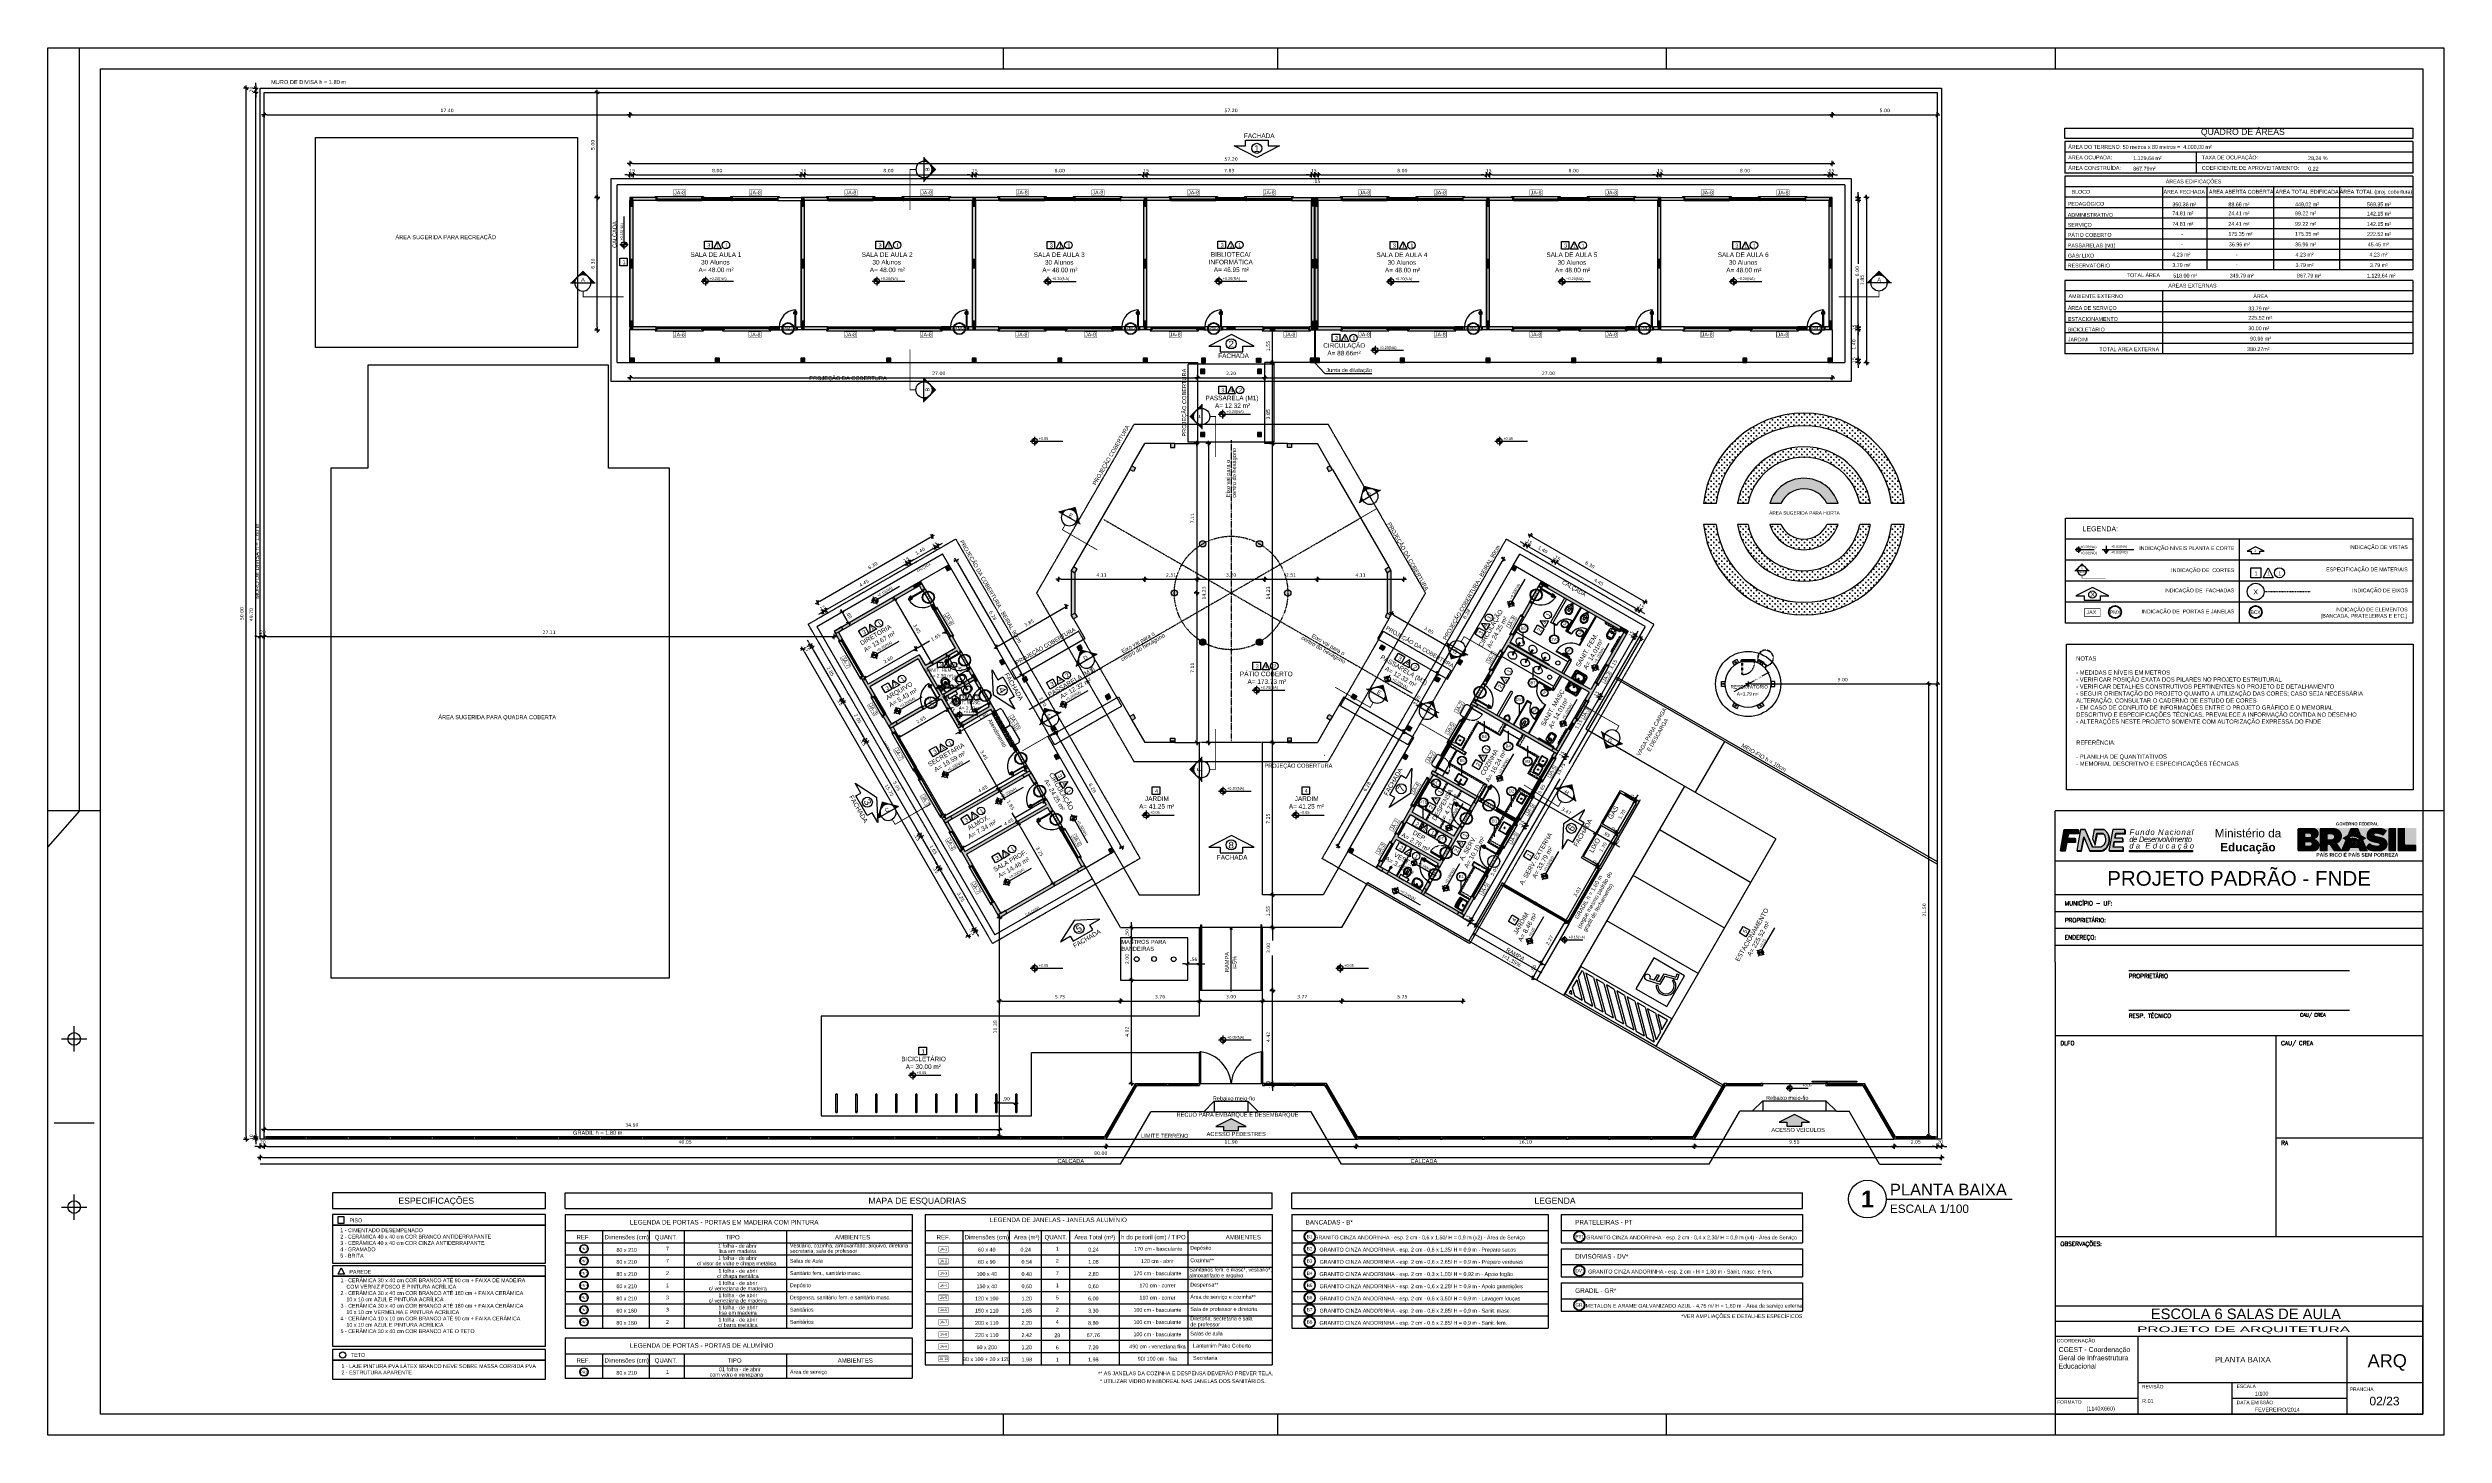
# Paper-space layout '6-ARQ-PLB-GER0-02_R01' of a CAD drawing. Header units: millimetres. Extents: x 4656 to 5796, y -701 to -41.
# The model-space entities are those that its viewports show. They can reach past a viewport. Long polylines and large blocks are cut down to what shows.
import ezdxf
from ezdxf.enums import TextEntityAlignment as Align

# ---------------------------------------------------------------- set-up
doc = ezdxf.new("R2010")
doc.units = ezdxf.units.MM
doc.header["$LTSCALE"] = 0.005
doc.set_wipeout_variables(frame=1)
doc.header["$PDMODE"] = 3
for name, pattern in [('C5', [60, 50, -5, 0, -5]), ('CONTINU', [0]), ('DASHDOT', [25.4, 12.7, -6.35, 0, -6.35]), ('DASHDOTX2', [2, 1, -0.5, 0, -0.5]), ('DOT', [0.25, 0, -0.25]), ('HIDDEN', [9.525, 6.35, -3.175]), ('HIDDEN2', [0.1875, 0.125, -0.0625]), ('TRACEJADO_G', [0.375, 0.25, -0.125]), ('TRAÇO-2PTOS_P', [0.625, 0.25, -0.125, 0, -0.125, 0, -0.125])]:
    doc.linetypes.add(name, pattern=pattern)
doc.layers.get('0').update_dxf_attribs({"linetype": 'CONTINUOUS'})
doc.layers.get('Defpoints').update_dxf_attribs({"linetype": 'CONTINUOUS'})
for name, color, linetype in [('01', 1, 'CONTINUOUS'), ('251', 251, 'CONTINUOUS'), ('A-BARRA', 2, 'CONTINUOUS'), ('A-CHAMADAS', 1, 'CONTINUOUS'), ('A-COTAS', 1, 'CONTINUOUS'), ('A-HACHURAPARED', 254, 'CONTINUOUS'), ('A-JANEL', 3, 'CONTINUOUS'), ('A-MOVEIS', 2, 'CONTINUOUS'), ('A-MURO', 2, 'CONTINUOUS'), ('A-PARED', 5, 'CONTINUOUS'), ('A-PAREDE', 5, 'CONTINUOUS'), ('A-PILAR_EIXO', 5, 'DASHDOT'), ('A-PISOS', 2, 'CONTINUOUS'), ('A-PISOS-CTEL', 2, 'TRACEJADO_G'), ('A-PISOS-NIVEL', 1, 'CONTINUOUS'), ('A-PORTA', 3, 'CONTINUOUS'), ('A-PROJCOBERTURA', 7, 'HIDDEN'), ('A-SOLEIRA', 251, 'CONTINUOUS'), ('A-WC', 1, 'CONTINUOUS'), ('A-WCCOZ', 7, 'CONTINUOUS'), ('ALV-V', 2, 'CONTINUOUS'), ('AR-ALV', 5, 'CONTINUOUS'), ('AR-BNC', 251, 'CONTINUOUS'), ('AR-ESQ', 2, 'CONTINUOUS'), ('AR-EXO-EQP', 7, 'DASHDOT'), ('AR-PIS', 1, 'CONTINUOUS'), ('AR-SAN-01', 1, 'CONTINUOUS'), ('AR-TXT', 1, 'CONTINUOUS'), ('AR-VEGETAÇÃO_árvores', 96, 'HIDDEN'), ('ARQ-ALV-CORTE', 5, 'CONTINUOUS'), ('ARQ-ALV-ENCOBERTA', 8, 'CONTINUOUS'), ('ARQ-ALV-VISTA1', 1, 'CONTINUOUS'), ('ARQ-ALV-VISTA2', 2, 'CONTINUOUS'), ('ARQ-BNC-VISTA', 1, 'CONTINUOUS'), ('ARQ-COB-PROJ', 8, 'TRAÇO-2PTOS_P'), ('ARQ-CTA-1_100', 1, 'CONTINUOUS'), ('ARQ-EQP-ENCOBERTO', 8, 'CONTINUOUS'), ('ARQ-EQP-VISTA', 1, 'CONTINUOUS'), ('ARQ-ESQ-VISTA1', 2, 'CONTINUOUS'), ('ARQ-ESQ-VISTA2', 1, 'CONTINUOUS'), ('ARQ-EXO-1_100', 251, 'C5'), ('ARQ-MOB-VISTA', 1, 'CONTINU'), ('ARQ-PIS-VISTA', 8, 'CONTINUOUS'), ('ARQ-PISO-005', 13, 'CONTINUOUS'), ('ARQ-SMB-1_025', 1, 'CONTINUOUS'), ('ARQ-SMB-1_050', 1, 'CONTINUOUS'), ('ARQ-SMB-1_075', 1, 'CONTINUOUS'), ('ARQ-SMB-1_100', 1, 'CONTINUOUS'), ('ARQ-TXT-1_050', 2, 'CONTINUOUS'), ('ARQ-TXT-1_075', 2, 'CONTINUOUS'), ('ARQ-TXT-1_100', 2, 'CONTINUOUS'), ('BL-CRM-03', 6, 'CONTINUOUS'), ('BL-PRA-01', 1, 'CONTINUOUS'), ('BL-SAN-01', 1, 'CONTINUOUS'), ('cor', 7, 'CONTINUOUS'), ('EST-MET-CORTE', 5, 'CONTINUOUS'), ('HATCH', 13, 'CONTINUOUS'), ('Layout', 1, 'CONTINUOUS'), ('PAG', 1, 'CONTINUOUS'), ('PAREDE2', 140, 'CONTINUOUS'), ('PORTAL_VTA_DIST', 2, 'CONTINUOUS'), ('PORTAL_VTA_PROX', 1, 'CONTINUOUS'), ('PRA', 1, 'CONTINUOUS'), ('PRES-AZUL', 164, 'CONTINUOUS'), ('REV-FNDE', 10, 'CONTINUOUS'), ('TEXTO', 3, 'CONTINUOUS'), ('VIEWPORT', 8, 'CONTINUOUS')]:
    doc.layers.add(name, color=color, linetype=linetype)
doc.layers.get('VIEWPORT').off()
doc.styles.add('50', font='arial.ttf', dxfattribs={"height": 0.08})
doc.styles.add('A16', font='arial.ttf', dxfattribs={"height": 0.16})
doc.styles.add('A16-E50', font='arial.ttf', dxfattribs={"height": 0.08})
doc.styles.add('A20', font='arial.ttf', dxfattribs={"height": 0.2})
doc.styles.add('A26', font='arial.ttf', dxfattribs={"height": 0.26})
doc.styles.add('A36', font='arial.ttf', dxfattribs={"height": 0.36})
doc.styles.add('A40', font='arial.ttf', dxfattribs={"width": 1.1, "height": 0.4})
doc.styles.add('A60', font='arial.ttf', dxfattribs={"height": 0.6})
doc.styles.add('CastleT', font='')
doc.styles.add('ESC-50-A20', font='arial.ttf', dxfattribs={"height": 0.1})
doc.styles.add('FNDE', font='arial.ttf', dxfattribs={"height": 4.5})
doc.styles.add('FNDE Texto Cota 0050', font='verdana.ttf', dxfattribs={"height": 0.08})
doc.styles.add('FNDE Texto Cota 0100', font='verdana.ttf', dxfattribs={"height": 0.16})
doc.styles.add('R80', font='SIMPLEX.SHX', dxfattribs={"height": 0.2})
doc.styles.get("Standard").update_dxf_attribs({"font": 'simplex.shx'})
doc.styles.add('STYLE1', font='arial.ttf', dxfattribs={"height": 0.2})
doc.styles.add('TAG ESCALA', font='arial.ttf', dxfattribs={"height": 2.5})
doc.styles.add('TAG NUMERO', font='arialbd.ttf', dxfattribs={"height": 5})
doc.styles.add('TAG TITULO', font='arial.ttf', dxfattribs={"height": 3.5})
doc.styles.get('CastleT').set_extended_font_data('CastleT')
doc.dimstyles.new('FNDE 1-0050', dxfattribs={"dimscale": 5, "dimtxt": 0.08, "dimasz": 0.01, "dimexe": 0.15, "dimexo": 0.15, "dimgap": 0.01, "dimtad": 1, "dimzin": 1, "dimdsep": 46, "dimtxsty": 'FNDE Texto Cota 0050', "dimblk": 'tic', "dimcen": 0.015, "dimdle": 0.15, "dimse1": 1, "dimse2": 1, "dimclrd": 251, "dimclre": 251, "dimclrt": 256, "dimaunit": 1, "dimadec": 3, "dimazin": 0, "dimtfac": 1, "dimtix": 1, "dimtmove": 2, "dimatfit": 3, "dimfxl": 0.15, "dimtvp": 1, "dimtolj": 1, "dimtzin": 0, "dimarcsym": 0})
doc.dimstyles.new('FNDE 1-0100', dxfattribs={"dimscale": 2.5, "dimtxt": 0.16, "dimasz": 0.05, "dimexe": 0.15, "dimexo": 0.15, "dimgap": 0.05, "dimtad": 1, "dimzin": 4, "dimdsep": 46, "dimtxsty": 'FNDE Texto Cota 0100', "dimblk": 'tic', "dimcen": 0.15, "dimdle": 0.15, "dimse1": 1, "dimse2": 1, "dimclrd": 251, "dimclre": 251, "dimclrt": 256, "dimaunit": 1, "dimadec": 3, "dimazin": 0, "dimtfac": 1, "dimtix": 1, "dimtmove": 2, "dimatfit": 3, "dimldrblk": 'tic', "dimfxl": 0.15, "dimtvp": 1, "dimtolj": 1, "dimtzin": 0, "dimarcsym": 0})
pattern_1 = [(0, (114.49854, 34.55552), (0.127, 0.127), [0.0635, -0.1905]), (90, (114.53029, 34.52377), (-0.127, 0.127), [0.0635, -0.1905])]
pattern_2 = [(0, (84.715, 34.5555), (0, 6.985), [5.08, -1.905]), (90, (84.715, 34.5555), (-6.985, 4e-16), [5.08, -1.905])]

# ---------------------------------------------------------------- blocks, each defined once
blk = doc.blocks.new('TituloDesenho')
at = {"color": 251}
blk.add_circle((0, 0), 0.5, dxfattribs=at)
at = {"style": 'CastleT'}
blk.add_attdef('N', text='', height=0.425, dxfattribs=at).set_placement((0, 0), align=Align.MIDDLE_CENTER)
for tag, p in [('TÍTULO', (0.596, 0.097)), ('ESCALA', (0.596, -0.365))]:
    blk.add_attdef(tag, p, '', height=0.3, dxfattribs=at)
blk = doc.blocks.new('FNDE')
blk.add_hatch(color=30).paths.add_polyline_path([(32.9, 0), (32.9, -0.6), (62.8, -0.6), (62.8, 0)])
at = {"layer": 'BL-CRM-03'}
blk.add_hatch(color=170, dxfattribs=at).paths.add_polyline_path([(3.2, 5.9), (3.6, 8.3), (8.4, 8.3), (8.4, 10), (1.8, 10), (0, 0), (2.1, 0), (2.9, 4.2), (7, 4.2), (7, 5.9)])
h = blk.add_hatch(color=170, dxfattribs=at)
h.paths.add_polyline_path([(1.8, 10), (0, 0), (2.1, 0), (2.9, 4.2), (7, 4.2), (7, 5.9), (3.2, 5.9), (3.6, 8.3), (8.4, 8.3), (8.4, 10)], flags=17)
h.paths.add_polyline_path([(1.8, 10), (0, 0)], flags=0)
h.paths.add_polyline_path([(0, 0), (1.8, 10), (8.4, 10), (8.4, 8.3), (3.6, 8.3), (3.2, 5.9), (7, 5.9), (7, 4.2), (2.9, 4.2), (2.1, 0)], flags=17)
h = blk.add_hatch(color=170, dxfattribs=at)
h.paths.add_polyline_path([(1.8, 10), (0, 0), (2.1, 0), (2.9, 4.2), (7, 4.2), (7, 5.9), (3.2, 5.9), (3.6, 8.3), (8.4, 8.3), (8.4, 10)], flags=17)
h.paths.add_polyline_path([(1.8, 10), (0, 0)], flags=0)
h.paths.add_polyline_path([(0, 0), (1.8, 10), (8.4, 10), (8.4, 8.3), (3.6, 8.3), (3.2, 5.9), (7, 5.9), (7, 4.2), (2.9, 4.2), (2.1, 0)], flags=17)
h = blk.add_hatch(color=170, dxfattribs=at)
h.paths.add_polyline_path([(1.8, 10), (0, 0), (2.1, 0), (2.9, 4.2), (7, 4.2), (7, 5.9), (3.2, 5.9), (3.6, 8.3), (8.4, 8.3), (8.4, 10)], flags=17)
h.paths.add_polyline_path([(1.8, 10), (0, 0)], flags=0)
h.paths.add_polyline_path([(0, 0), (1.8, 10), (8.4, 10), (8.4, 8.3), (3.6, 8.3), (3.2, 5.9), (7, 5.9), (7, 4.2), (2.9, 4.2), (2.1, 0)], flags=17)
h = blk.add_hatch(color=170, dxfattribs=at)
h.paths.add_polyline_path([(1.8, 10), (0, 0), (2.1, 0), (2.9, 4.2), (7, 4.2), (7, 5.9), (3.2, 5.9), (3.6, 8.3), (8.4, 8.3), (8.4, 10)], flags=17)
h.paths.add_polyline_path([(1.8, 10), (0, 0)], flags=0)
h.paths.add_polyline_path([(0, 0), (1.8, 10), (8.4, 10), (8.4, 8.3), (3.6, 8.3), (3.2, 5.9), (7, 5.9), (7, 4.2), (2.9, 4.2), (2.1, 0)], flags=17)
h = blk.add_hatch(color=7, dxfattribs=at)
h.paths.add_polyline_path([(8.6, 8), (8.6, 9.7), (8.4, 9.7), (8.4, 8.3), (3.6, 8.3), (3.2, 5.9), (3.4, 5.9), (3.8, 8)])
h.paths.add_polyline_path([(2.9, 4.2), (2.1, 0), (0.2, 0), (0.2, -0.3), (2.3, -0.3), (3.1, 3.9), (7.2, 3.9), (7.2, 5.6), (7, 5.6), (7, 4.2)])
h = blk.add_hatch(color=170, dxfattribs=at)
h.paths.add_polyline_path([(11.8, 10), (9.6, 10), (7.8, 0), (9.9, 0), (11.1, 6.5), (11.3, 6.1), (11.3, 6.1), (13.8, 0), (19.5, 0, 0.279763), (23.1, 4, 0.314697), (20.8, 10), (16, 10), (15.2, 5.6), (16.4, 3), (17.4, 8.3), (20.2, 8.3, -0.285658), (21.4, 4.4, -0.266372), (19.2, 1.7), (15.3, 1.7)])
h.paths.add_polyline_path([(23.1, 0), (29.8, 0), (29.8, 1.7), (25.1, 1.7), (25.6, 4.4), (29.7, 4.4), (29.7, 5.9), (25.9, 5.9), (26.3, 8.3), (30.7, 8.3), (30.7, 10), (24.9, 10)])
h = blk.add_hatch(color=7, dxfattribs=at)
h.paths.add_polyline_path([(10.1, -0.3), (11.3, 6.1), (11.1, 6.5), (9.9, 0), (8, 0), (8, -0.3)])
h.paths.add_polyline_path([(19.7, -0.3, 0.279763), (23.2, 3.7, 0.192498), (22.7, 7.8, -0.174547), (23.1, 4, -0.279763), (19.5, 0), (13.8, 0), (14, -0.3)])
h.paths.add_polyline_path([(17.6, 8), (20.4, 8, -0.080504), (21.2, 7, 0.105578), (20.2, 8.3), (17.4, 8.3), (16.4, 3), (16.6, 2.6)])
h = blk.add_hatch(color=7, dxfattribs=at)
h.paths.add_polyline_path([(30.9, 8), (30.9, 9.7), (30.7, 9.7), (30.7, 8.3), (26.3, 8.3), (25.9, 5.9), (26.1, 5.9), (26.5, 8)])
h.paths.add_polyline_path([(29.8, 4.1), (29.8, 5.6), (29.7, 5.6), (29.7, 4.4), (25.6, 4.4), (25.1, 1.7), (25.4, 1.7), (25.8, 4.1)])
h.paths.add_polyline_path([(30, -0.3), (30, 1.3), (29.8, 1.3), (29.8, 0), (23.3, 0), (23.3, -0.3)])
at = {"color": 170}
for p, q in [((7, 5.9), (7, 4.2)), ((9.8, 10), (11.8, 10)), ((16, 10), (20.7, 10))]:
    blk.add_line(p, q, dxfattribs=at)
for points in [[(1.8, 10), (0, 0), (1.8, 10), (8.4, 10), (8.4, 8.3), (3.6, 8.3), (3.2, 5.9), (7, 5.9), (7, 4.2), (2.9, 4.2), (2.1, 0), (0, 0)], [(15.4, 1.7), (12, 9.7), (12, 9.7)]]:
    blk.add_lwpolyline(points, dxfattribs=at)
at = {"color": 7}
for points in [[(7, 5.6), (7.2, 5.6), (7.2, 3.9), (3.1, 3.9), (2.3, -0.3), (0.2, -0.3), (0.2, 0)], [(8.4, 9.7), (8.6, 9.7), (8.6, 8), (3.8, 8), (3.4, 5.9)], [(23.3, 0), (23.3, -0.3), (30, -0.3), (30, 1.3), (29.8, 1.3)], [(25.4, 1.7), (25.8, 4.1), (29.8, 4.1), (29.8, 5.6), (29.7, 5.6)], [(26.1, 5.9), (26.5, 8), (30.9, 8), (30.9, 9.7), (30.7, 9.7)]]:
    blk.add_lwpolyline(points, dxfattribs=at)
at = {"color": 170}
blk.add_lwpolyline([(23, 3.9, 0.319097), (20.8, 10), (16, 10), (15.2, 5.6), (16.4, 3), (17.4, 8.3), (20.2, 8.3, -0.285658), (21.4, 4.4, -0.266372), (19.2, 1.7), (15.3, 1.7), (11.8, 10), (9.6, 10), (7.8, 0), (9.9, 0), (11.1, 6.5), (13.8, 0), (19.5, 0, 0.284541), (23.1, 4.1)], format="xyb", dxfattribs=at)
at = {"color": 7}
for points in [[(8, 0), (8, -0.3), (10.1, -0.3), (11.3, 6.1), (14, -0.3), (19.7, -0.3, 0.284541), (23.2, 3.8)], [(16.4, 3), (16.6, 2.6), (17.6, 8), (20.4, 8, -0.080504), (21.2, 7)], [(23.2, 3.6, 0.196648), (22.7, 7.8, 0.196648)]]:
    blk.add_lwpolyline(points, format="xyb", dxfattribs=at)
at = {"color": 170}
blk.add_lwpolyline([(30.7, 10), (24.9, 10), (23.1, 0), (29.8, 0), (29.8, 1.7), (25.1, 1.7), (25.6, 4.4), (29.7, 4.4), (29.7, 5.9), (25.9, 5.9), (26.3, 8.3), (30.7, 8.3)], close=True, dxfattribs=at)
at = {"color": 30}
blk.add_lwpolyline([(32.9, 0), (62.8, 0), (62.8, -0.6), (32.9, -0.6)], close=True, dxfattribs=at)
at = {"color": 7, "char_height": 2.6, "width": 43.228, "attachment_point": 1, "style": 'FNDE'}
for s, insert in [('{\\fArial|b0|i1|c0|p34;\\T0.9;de Desenvolvimento}', (32.8, 6.7)), ('{\\fArial|b0|i1|c238|p34;\\T1.5;da Educaçăo\\T1.4; }', (32.8, 3.6)), ('{\\fArial|b0|i1|c238|p34;\\T1.2;Fundo Nacional\\fArial|b0|i0|c238|p34;\\T1; }', (32.9, 10.1))]:
    blk.add_mtext(s, dxfattribs=dict(at, insert=insert))
blk = doc.blocks.new('CARIMBO')
at = {"true_color": 0x124700}
blk.add_hatch(color=88, dxfattribs=at).paths.add_polyline_path([(751.27, 738.36), (751.27, 738.36), (750.84, 738.11), (750.42, 738.36), (750.42, 738.36), (750.84, 738.08)])
at = {"layer": 'cor'}
h = blk.add_hatch(color=88, dxfattribs=at)
h.set_gradient(color1=(18, 71, 0), color2=(43, 173, 0), rotation=45, tint=1)
h.paths.add_polyline_path([(748.96, 738.41, 0.866951), (748.88, 738.94), (748.2, 738.94, 0.414214), (748.14, 738.88), (748.14, 737.88, 0.414214), (748.2, 737.82), (748.89, 737.82, 0.912014)])
h.paths.add_polyline_path([(748.74, 738.1), (748.51, 738.1), (748.51, 738.26), (748.74, 738.26, -1)], flags=16)
h.paths.add_polyline_path([(748.71, 738.5), (748.51, 738.5), (748.51, 738.66), (748.71, 738.66, -1)], flags=16)
at = {"layer": 'cor', "true_color": 0xf7d426}
h = blk.add_hatch(color=40, dxfattribs=at)
h.paths.add_polyline_path([(753.26, 738.2, 0.414214), (753.32, 738.14), (753.74, 738.14, -0.414214), (753.8, 738.08), (753.8, 738.88, 0.414214), (753.74, 738.94), (753.21, 738.94, -0.414214), (753.26, 738.88)])
h.paths.add_polyline_path([(752.9, 738.88, -0.414214), (752.95, 738.94), (752.78, 738.94, -0.414214), (752.83, 738.88), (752.83, 737.88, -0.414214), (752.78, 737.82), (752.95, 737.82, -0.414214), (752.9, 737.88)])
h.paths.add_polyline_path([(750.03, 738.2), (750.23, 737.91), (750.42, 738.36), (750.27, 738.45), (750.52, 738.6), (750.65, 738.9, -0.301755), (750.7, 738.94), (749.8, 738.94, -0.047823), (749.97, 738.92, -0.713696)])
h.paths.add_polyline_path([(749.58, 738.4), (749.77, 738.4, 1), (749.77, 738.63), (749.58, 738.63)])
h.paths.add_polyline_path([(749.91, 737.82, -0.246669), (749.86, 737.85), (749.67, 738.12, 0.736091), (749.58, 738.1), (749.58, 737.88, -0.414214), (749.53, 737.82)])
h.paths.add_polyline_path([(748.74, 738.1, 1), (748.74, 738.26), (748.51, 738.26), (748.51, 738.1)])
h.paths.add_polyline_path([(748.51, 738.66), (748.51, 738.5), (748.71, 738.5, 1), (748.71, 738.66)])
h.paths.add_polyline_path([(750.69, 737.99, 0.301755), (750.64, 737.96), (750.6, 737.86, -0.301755), (750.55, 737.82), (751.14, 737.82, -0.301755), (751.09, 737.86), (751.05, 737.96, 0.301755), (751, 737.99)])
h.paths.add_polyline_path([(749.26, 738.94), (748.88, 738.94, -0.866951), (748.96, 738.41, -0.878048), (748.91, 737.82), (749.26, 737.82, -0.414214), (749.2, 737.88), (749.2, 738.88, -0.414214)])
at = {"layer": 'cor'}
h = blk.add_hatch(color=88, dxfattribs=at)
h.set_gradient(color1=(18, 71, 0), color2=(43, 173, 0), rotation=45, tint=1)
h.paths.add_polyline_path([(749.2, 737.88, 0.414214), (749.26, 737.82), (749.53, 737.82, 0.414214), (749.58, 737.88), (749.58, 738.1, -0.736091), (749.67, 738.12), (749.86, 737.85, 0.246669), (749.91, 737.82), (750.24, 737.82, -0.536387), (750.21, 737.86), (750.23, 737.91), (750.03, 738.2, 0.713696), (749.97, 738.92, 0.062724), (749.75, 738.94), (749.26, 738.94, 0.414214), (749.2, 738.88)])
h.paths.add_polyline_path([(749.58, 738.4), (749.58, 738.63), (749.77, 738.63, -1), (749.77, 738.4)], flags=16)
h = blk.add_hatch(color=88, dxfattribs=at)
h.set_gradient(color1=(18, 71, 0), color2=(43, 173, 0), rotation=45, tint=1)
h.paths.add_polyline_path([(750.64, 737.96, -0.301755), (750.69, 737.99), (751, 737.99, -0.301755), (751.05, 737.96), (751.09, 737.86, 0.301755), (751.14, 737.82), (751.45, 737.82, 0.536387), (751.48, 737.86), (751.27, 738.36), (750.84, 738.11), (750.42, 738.36), (750.21, 737.86, 0.536387), (750.24, 737.82), (750.55, 737.82, 0.301755), (750.6, 737.86)])
h.paths.add_polyline_path([(751.17, 738.6), (751.04, 738.9, 0.301755), (750.99, 738.94), (750.7, 738.94, 0.301755), (750.65, 738.9), (750.52, 738.6), (750.84, 738.79)])
h = blk.add_hatch(color=40, dxfattribs=at)
h.set_gradient(color1=(243, 175, 18), color2=(255, 127, 0), rotation=270, tint=1, name='HEMISPHERICAL')
h.paths.add_polyline_path([(751.42, 738.45), (750.84, 738.79), (750.27, 738.45), (750.84, 738.11)])
h.paths.add_polyline_path([(750.64, 738.45, -1), (751.05, 738.45, -1)], flags=16)
at = {"layer": 'cor', "true_color": 0xf4df43}
h = blk.add_hatch(color=53, dxfattribs=at)
edge = h.paths.add_edge_path()
edge.add_spline(control_points=[(751.6, 738.2), (751.62, 738.18), (751.69, 738.13), (751.83, 738.1), (751.96, 738.09), (752.04, 738.11), (752.05, 738.16), (752.01, 738.19), (751.93, 738.22), (751.78, 738.24), (751.6, 738.29), (751.44, 738.41), (751.42, 738.56), (751.43, 738.69), (751.49, 738.81), (751.58, 738.89), (751.64, 738.92), (751.72, 738.94)], knot_values=[0.065919, 0.065919, 0.065919, 0.065919, 0.132216, 0.300366, 0.426053, 0.481008, 0.522695, 0.580041, 0.634819, 0.765803, 0.969397, 1.125194, 1.241711, 1.336641, 1.472206, 1.56492, 1.65521, 1.65521, 1.65521, 1.65521], degree=3, periodic=0)
edge.add_line((751.72, 738.94), (750.99, 738.94))
edge.add_arc((750.99, 738.88), 0.0573, 22.8342, 90, ccw=False)
edge.add_line((751.04, 738.9), (751.17, 738.6))
edge.add_line((751.17, 738.6), (751.42, 738.45))
edge.add_line((751.42, 738.45), (751.27, 738.36))
edge.add_line((751.27, 738.36), (751.4, 738.04))
edge.add_line((751.4, 738.04), (751.52, 738.19))
edge.add_arc((751.56, 738.15), 0.0566, 53.721, 142.0364, ccw=False)
edge = h.paths.add_edge_path()
edge.add_arc((752.52, 738.88), 0.0573, 90, 180, ccw=False)
edge.add_line((752.52, 738.94), (752.11, 738.94))
edge.add_arc((751.99, 738.31), 0.642, 51.0519, 79.1443, ccw=False)
edge.add_line((752.4, 738.81), (752.25, 738.6))
edge.add_arc((752.2, 738.63), 0.0573, 236.5787, 324.3401, ccw=False)
edge.add_spline(control_points=[(752.17, 738.58), (752.13, 738.61), (752.04, 738.65), (751.91, 738.67), (751.79, 738.66), (751.8, 738.58), (751.92, 738.54), (752.12, 738.51), (752.37, 738.42), (752.45, 738.18), (752.38, 737.95), (752.25, 737.86), (752.12, 737.82)], knot_values=[0.044554, 0.044554, 0.044554, 0.044554, 0.150842, 0.328725, 0.389861, 0.448625, 0.477745, 0.709396, 0.965606, 1.159666, 1.316654, 1.549437, 1.549437, 1.549437, 1.549437], degree=3, periodic=0)
edge.add_line((752.12, 737.82), (752.52, 737.82))
edge.add_arc((752.52, 737.88), 0.0573, 180, 270, ccw=False)
edge.add_line((752.47, 737.88), (752.47, 738.88))
edge = h.paths.add_edge_path()
edge.add_spline(control_points=[(751.74, 737.82), (751.65, 737.83), (751.57, 737.86), (751.49, 737.9), (751.46, 737.92)], knot_values=[0.075756, 0.075756, 0.075756, 0.075756, 0.2593, 0.320309, 0.320309, 0.320309, 0.320309], degree=3, periodic=0)
edge.add_line((751.46, 737.92), (751.48, 737.86))
edge.add_arc((751.45, 737.85), 0.0286, -90, 22.8342, ccw=False)
edge.add_line((751.45, 737.82), (751.74, 737.82))
at = {"layer": 'cor'}
h = blk.add_hatch(color=88, dxfattribs=at)
h.set_gradient(color1=(18, 71, 0), color2=(43, 173, 0), rotation=45, tint=1)
edge = h.paths.add_edge_path()
edge.add_spline(control_points=[(752.12, 737.82), (752.25, 737.86), (752.38, 737.95), (752.45, 738.18), (752.37, 738.42), (752.12, 738.51), (751.92, 738.54), (751.8, 738.58), (751.79, 738.66), (751.91, 738.67), (752.04, 738.65), (752.13, 738.61), (752.17, 738.58)], knot_values=[0.044554, 0.044554, 0.044554, 0.044554, 0.277337, 0.434326, 0.628385, 0.884595, 1.116246, 1.145366, 1.20413, 1.265267, 1.443149, 1.549437, 1.549437, 1.549437, 1.549437], degree=3, periodic=0)
edge.add_arc((752.2, 738.63), 0.0573, 236.5787, 324.3401)
edge.add_line((752.25, 738.6), (752.4, 738.81))
edge.add_arc((751.99, 738.31), 0.642, 51.0519, 79.1443)
edge.add_line((752.11, 738.94), (751.72, 738.94))
edge.add_spline(control_points=[(751.72, 738.94), (751.64, 738.92), (751.58, 738.89), (751.49, 738.81), (751.43, 738.69), (751.42, 738.56), (751.44, 738.41), (751.6, 738.29), (751.78, 738.24), (751.93, 738.22), (752.01, 738.19), (752.05, 738.16), (752.04, 738.11), (751.96, 738.09), (751.83, 738.1), (751.69, 738.13), (751.62, 738.18), (751.6, 738.2)], knot_values=[0.065919, 0.065919, 0.065919, 0.065919, 0.15621, 0.248924, 0.384488, 0.479419, 0.595936, 0.751732, 0.955327, 1.08631, 1.141089, 1.198434, 1.240121, 1.295076, 1.420763, 1.588913, 1.65521, 1.65521, 1.65521, 1.65521], degree=3, periodic=0)
edge.add_arc((751.56, 738.15), 0.0566, 53.721, 142.0364)
edge.add_line((751.52, 738.19), (751.4, 738.04))
edge.add_line((751.4, 738.04), (751.46, 737.92))
edge.add_spline(control_points=[(751.46, 737.92), (751.49, 737.9), (751.57, 737.86), (751.65, 737.83), (751.74, 737.82)], knot_values=[0.075756, 0.075756, 0.075756, 0.075756, 0.136765, 0.320309, 0.320309, 0.320309, 0.320309], degree=3, periodic=0)
edge.add_line((751.74, 737.82), (752.12, 737.82))
h = blk.add_hatch(color=88, dxfattribs=at)
h.set_gradient(color1=(18, 71, 0), color2=(43, 173, 0), rotation=45, tint=1)
h.paths.add_polyline_path([(752.83, 738.88, 0.414214), (752.78, 738.94), (752.52, 738.94, 0.414214), (752.47, 738.88), (752.47, 737.88, 0.414214), (752.52, 737.82), (752.78, 737.82, 0.414214), (752.83, 737.88)])
h = blk.add_hatch(color=88, dxfattribs=at)
h.set_gradient(color1=(18, 71, 0), color2=(43, 173, 0), rotation=45, tint=1)
h.paths.add_polyline_path([(753.26, 738.88, 0.414214), (753.21, 738.94), (752.95, 738.94, 0.414214), (752.9, 738.88), (752.9, 737.88, 0.414214), (752.95, 737.82), (753.74, 737.82, 0.414214), (753.8, 737.88), (753.8, 738.08, 0.414214), (753.74, 738.14), (753.32, 738.14, -0.414214), (753.26, 738.2)])
h = blk.add_hatch(color=171, dxfattribs=at)
h.set_gradient(color1=(102, 140, 255), color2=(10, 65, 153), rotation=270, tint=1, name='HEMISPHERICAL')
h.paths.add_polyline_path([(750.65, 738.51, -0.20647), (751.04, 738.43, 0.021018), (751.05, 738.45, 0.855475)])
h.paths.add_polyline_path([(751.04, 738.4, 0.224005), (750.65, 738.47, 0.030255), (750.64, 738.45, 0.871589)])
at = {"layer": 'PRA', "color": 2}
for p, q in [((754.11, 739.75), (736.61, 739.75)), ((736.61, 732.55), (736.61, 739.75)), ((754.11, 737.35), (736.61, 737.35)), ((754.11, 737.35), (736.61, 737.35)), ((754.11, 737.35), (736.61, 737.35)), ((754.11, 735.75), (736.61, 735.75)), ((754.11, 734.95), (736.61, 734.95)), ((754.11, 734.15), (736.61, 734.15)), ((754.11, 733.35), (736.61, 733.35)), ((736.61, 732.55), (736.61, 711.05)), ((750.61, 732.14), (740.11, 732.14)), ((750.61, 730.25), (740.11, 730.25)), ((754.11, 729.05), (736.61, 729.05)), ((747.11, 729.05), (747.11, 719.49)), ((747.11, 724.2), (754.11, 724.2)), ((754.11, 719.49), (736.61, 719.49)), ((736.61, 715.47), (754.11, 715.47)), ((736.61, 714.75), (754.11, 714.75)), ((740.56, 711.05), (740.56, 714.75)), ((750.51, 711.05), (750.51, 714.75)), ((754.11, 712.53), (740.56, 712.53)), ((745.03, 711.05), (745.03, 712.53)), ((740.56, 711.79), (736.61, 711.79)), ((750.51, 711.79), (745.03, 711.79))]:
    blk.add_line(p, q, dxfattribs=at)
at = {"layer": 'PRA', "color": 4}
blk.add_lwpolyline([(736.61, 711.05), (754.11, 711.05), (754.11, 716.19), (736.61, 716.19)], close=True, dxfattribs=at)
at = {"layer": 'PRA', "color": 7, "xscale": 0.1000000000000227, "yscale": 0.1000000000000227, "zscale": 0.1000000000000227}
blk.add_blockref('FNDE', (736.86, 737.86), dxfattribs=at)
at = {"color": 7, "width": 5.5767, "attachment_point": 1, "style": '50'}
for s, insert, char_height in [('\\pi1.7847;{\\fArial|b1|i0|c0|p34;GOVERNO FEDERAL}', (748.19, 739.2), 0.1432), ('\\pi0.84331;{\\fArial|b1|i0|c0|p34;PAÍS RICO É PAÍS SEM POBREZA}', (748.19, 737.74), 0.1718)]:
    blk.add_mtext(s, dxfattribs=dict(at, insert=insert, char_height=char_height))
at = {"layer": 'PRA', "color": 4, "style": 'A36'}
blk.add_text('PROJETO PADRÃO - FNDE', height=0.7, dxfattribs=at).set_placement((745.36, 736.19), align=Align.CENTER)
at = {"layer": 'PRA', "color": 2, "style": 'R80'}
for s, p in [('MUNICÍPIO - UF:', (737.07, 735.35)), ('PROPRIETÁRIO:', (737.07, 734.55)), ('ENDEREÇO:', (737.07, 733.73))]:
    blk.add_text(s, height=0.2, dxfattribs=at).set_placement(p, align=Align.MIDDLE_LEFT)
for s, p in [('PROPRIETÁRIO', (740.11, 731.99)), ('RESP. TÉCNICO', (740.11, 730.1)), ('DLFO', (736.86, 728.8)), ('CAU/ CREA', (747.36, 728.8)), ('OBSERVAÇÕES:', (736.86, 719.25))]:
    blk.add_text(s, height=0.2, dxfattribs=at).set_placement(p, align=Align.TOP_LEFT)
at = {"layer": 'PRA', "color": 3}
blk.add_text('CAU/ CREA ', height=0.16, dxfattribs=at).set_placement((748.26, 729.96))
at = {"layer": 'PRA', "color": 2}
for s, height, style, p in [('RA', 0.2, 'R80', (747.36, 723.85)), ('COORDENAÇÃO', 0.1646, 'A16', (736.69, 714.46)), ('FORMATO', 0.165, 'A16', (736.71, 711.54)), ('REVISÃO', 0.165, 'A16', (740.74, 712.27)), ('ESCALA', 0.165, 'A16', (745.25, 712.29)), ('DATA EMISSÃO', 0.1646, 'A16', (745.25, 711.52)), ('PRANCHA', 0.165, 'A16', (750.63, 712.15))]:
    blk.add_text(s, height=height, dxfattribs=dict(at, style=style)).set_placement(p)
at = {"layer": 'PRA', "color": 2, "insert": (743.53, 738.89), "char_height": 0.4, "width": 4.4424, "attachment_point": 1, "style": 'FNDE'}
blk.add_mtext('\\pi0.66992;{\\fArial|b0|i0|c238|p34;Ministério} da{\\fArial|b0|i0|c238|p34; \\P\\pi0.93159;\\fArial|b1|i0|c238|p34;Educação}', dxfattribs=at)
at = {"layer": 'PRA', "color": 4, "insert": (740.97, 716.07), "char_height": 0.5, "width": 59.7103, "attachment_point": 1, "style": 'A36'}
blk.add_mtext(' ESCOLA 6 SALAS DE AULA', dxfattribs=at)
at = {"layer": 'PRA', "color": 3, "insert": (736.77, 714.24), "char_height": 0.2362, "width": 36.2642, "attachment_point": 1, "style": 'A20'}
blk.add_mtext('{\\fArial|b0|i0|c238|p34;CGEST - }C{\\fArial|b0|i0|c238|p34;oordenação }\\PG{\\fArial|b0|i0|c238|p34;eral de }I{\\fArial|b0|i0|c238|p34;nfraestrutura} \\PEducacional', dxfattribs=at)
at = {"layer": 'PRA', "color": 3, "style": 'A20'}
for tag, p, height in [('MUNICIPIO', (741.24, 735.25), 0.2), ('ENDEREÇO', (741.24, 733.74), 0.2), ('DESENHO', (738.03, 711.22), 0.185), ('R-01', (740.75, 711.9), 0.185), ('R-02', (740.75, 711.55), 0.185), ('R-03', (740.75, 711.21), 0.185), ('ESCALA', (746.11, 711.93), 0.185), ('DATA', (746.11, 711.17), 0.185)]:
    blk.add_attdef(tag, p, '', height=height, dxfattribs=at)
at = {"layer": 'PRA', "color": 4, "style": 'A26'}
for tag, p in [('DESCRIÇÃO-1', (745.54, 714.27)), ('DESCRIÇÃO-2', (745.54, 713.64)), ('DESCRIÇÃO-3', (745.54, 713.03))]:
    blk.add_attdef(tag, text='', height=0.267, dxfattribs=at).set_placement(p, align=Align.MIDDLE_CENTER)
at = {"layer": 'PRA', "color": 6}
for tag, height, style, p in [('ARQ', 0.617, 'A60', (752.41, 713.59)), ('00/00', 0.411, 'A40', (752.28, 711.67))]:
    blk.add_attdef(tag, text='', height=height, dxfattribs=dict(at, style=style)).set_placement(p, align=Align.MIDDLE_CENTER)
blk = doc.blocks.new('FNDE-Ind Corte-1_100')
blk.add_hatch(color=251).paths.add_polyline_path([(241.999, -2.386), (242.214, -2.386, -1), (243.014, -2.386), (243.229, -2.386), (242.614, -1.77)])
at = {"color": 251, "linetype": 'Continuous'}
blk.add_line((243.229, -2.386), (241.999, -2.386), dxfattribs=at)
blk.add_circle((242.614, -2.386), 0.4, dxfattribs=at)
blk = doc.blocks.new('FNDE-Nível Corte-1_050')
blk.add_hatch(color=251).paths.add_polyline_path([(140.657, -0.187), (140.741, -0.187), (140.657, -0.313)])
at = {"color": 251}
for p, q in [((140.531, -0.187), (141.531, -0.187)), ((140.657, -0.061), (140.657, -0.313))]:
    blk.add_line(p, q, dxfattribs=at)
blk.add_lwpolyline([(140.573, -0.187), (140.657, -0.313), (140.741, -0.187)], dxfattribs=at)
blk = doc.blocks.new('FNDE-Nível Planta-1_050')
at = {"linetype": 'Continuous', "ltscale": 0.5}
h = blk.add_hatch(color=251, dxfattribs=at)
h.paths.add_polyline_path([(135.698, 5.827), (135.698, 5.894, 0.414214), (135.631, 5.827)])
h.paths.add_polyline_path([(135.698, 5.827), (135.698, 5.76, 0.414214), (135.766, 5.827)])
at = {"color": 251}
for p, q in [((135.698, 5.928), (135.698, 5.726)), ((135.598, 5.827), (135.766, 5.827)), ((135.766, 5.827), (136.198, 5.827))]:
    blk.add_line(p, q, dxfattribs=at)
blk.add_circle((135.698, 5.827), 0.0672, dxfattribs=at)
blk = doc.blocks.new('P60')
at = {"layer": 'ARQ-ESQ-VISTA1', "linetype": 'Continuous'}
for p, q in [((-0.075, -0.05), (-0.075, 0)), ((-0.075, 0), (0.075, 0)), ((0.075, 0), (0.075, -0.05)), ((-0.675, -0.085), (-0.675, -0.05)), ((-0.675, -0.05), (-0.075, -0.05)), ((-0.075, -0.085), (-0.675, -0.085)), ((0.075, -0.05), (-0.075, -0.05)), ((-0.075, -0.05), (-0.075, -0.085)), ((0.075, -0.65), (-0.075, -0.65)), ((-0.075, -0.65), (-0.075, -0.7)), ((0.075, -0.7), (-0.075, -0.7)), ((0.075, -0.7), (0.075, -0.65))]:
    blk.add_line(p, q, dxfattribs=at)
at = {"layer": 'ARQ-ESQ-VISTA2', "color": 1, "linetype": 'HIDDEN'}
blk.add_arc((-0.0925, -0.0675), 0.5828, 181.720815, 271.720815, dxfattribs=at)
blk = doc.blocks.new('P-PM801')
at = {"layer": 'A-PORTA', "color": 1}
for p, q in [((-0.11, 0.87), (-0.095, 0.87)), ((-0.095, 0.835), (-0.095, 0.885)), ((-0.095, 0.885), (-0.09, 0.885)), ((-0.045, 0.885), (-0.05, 0.885)), ((-0.045, 0.835), (-0.045, 0.885)), ((-0.03, 0.87), (-0.045, 0.87)), ((-0.14, 0.76), (-0.14, 0.84)), ((-0.12, 0.76), (-0.12, 0.84)), ((-0.11, 0.85), (-0.095, 0.85)), ((-0.095, 0.835), (-0.09, 0.835)), ((-0.045, 0.835), (-0.05, 0.835)), ((-0.03, 0.85), (-0.045, 0.85)), ((-0.02, 0.76), (-0.02, 0.84)), ((0, 0.76), (0, 0.84))]:
    blk.add_line(p, q, dxfattribs=at)
at = {"layer": 'A-PORTA', "color": 0}
for p, q in [((-0.09, 0.15), (-0.09, 0.95)), ((-0.09, 0.95), (-0.05, 0.95)), ((-0.05, 0.15), (-0.05, 0.95)), ((-0.9, 0.15), (-0.9, 0)), ((-0.9, 0.15), (-0.85, 0.15)), ((-0.85, 0.15), (-0.85, 0)), ((-0.09, 0.15), (-0.05, 0.15)), ((-0.05, 0.15), (-0.05, 0)), ((-0.05, 0.15), (0, 0.15)), ((-0.05, 0), (0, 0)), ((0, 0.15), (0, 0)), ((-0.9, 0), (-0.85, 0))]:
    blk.add_line(p, q, dxfattribs=at)
at = {"layer": 'A-PORTA', "color": 1}
for centre, radius, start, end in [((-0.05, 0.151), 0.8, 92.86598, 180.07166), ((-0.11, 0.84), 0.03, 90, 180), ((-0.03, 0.84), 0.03, 0, 90), ((-0.13, 0.76), 0.01, 180, 0), ((-0.11, 0.84), 0.01, 90, 180), ((-0.03, 0.84), 0.01, 0, 90), ((-0.01, 0.76), 0.01, 180, 360)]:
    blk.add_arc(centre, radius, start, end, dxfattribs=at)
blk = doc.blocks.new('tic')
at = {"color": 251}
for p, q in [((-1, 0), (1, 0)), ((0, -1), (0, 1))]:
    blk.add_line(p, q, dxfattribs=at)
blk.add_line((-0.6, -0.6), (0.6, 0.6))
blk = doc.blocks.new('*D22')
at = {"layer": 'ARQ-CTA-1_100', "color": 251, "lineweight": -2, "transparency": 16777216}
for p, q in [((370.071, 98.601), (370.071, 98.726)), ((370.071, 98.476), (370.071, 98.326)), ((370.071, 98.201), (370.071, 98.076))]:
    blk.add_line(p, q, dxfattribs=at)
at = {"layer": 'Defpoints', "color": 0, "transparency": 16777216}
for p in [(371.355, 98.476), (370.071, 98.326), (371.355, 98.326)]:
    blk.add_point(p, dxfattribs=at)
at = {"layer": 'ARQ-CTA-1_100', "color": 251, "lineweight": -2, "transparency": 16777216, "xscale": 0.125, "yscale": 0.125, "zscale": 0.125}
for p, rotation in [((370.071, 98.476), 270), ((370.071, 98.326), 90)]:
    blk.add_blockref('tic', p, dxfattribs=dict(at, rotation=rotation))
at = {"layer": 'ARQ-CTA-1_100', "transparency": 16777216, "insert": (370.02, 98.392), "char_height": 0.16, "attachment_point": 5, "rotation": 90, "style": 'FNDE Texto Cota 0100'}
blk.add_mtext('\\A1;.15', dxfattribs=at)
blk = doc.blocks.new('*D23')
at = {"layer": 'ARQ-CTA-1_100', "color": 251, "lineweight": -2, "transparency": 16777216}
for p, q in [((370.071, 92.451), (370.071, 92.576)), ((370.071, 92.326), (370.071, 92.176)), ((370.071, 92.051), (370.071, 91.926))]:
    blk.add_line(p, q, dxfattribs=at)
at = {"layer": 'Defpoints', "color": 0, "transparency": 16777216}
for p in [(370.071, 92.176), (371.355, 92.326), (371.355, 92.176)]:
    blk.add_point(p, dxfattribs=at)
at = {"layer": 'ARQ-CTA-1_100', "color": 251, "lineweight": -2, "transparency": 16777216, "xscale": 0.125, "yscale": 0.125, "zscale": 0.125}
for p, rotation in [((370.071, 92.326), 270), ((370.071, 92.176), 90)]:
    blk.add_blockref('tic', p, dxfattribs=dict(at, rotation=rotation))
at = {"layer": 'ARQ-CTA-1_100', "transparency": 16777216, "insert": (369.881, 92.259), "char_height": 0.16, "attachment_point": 5, "rotation": 90, "style": 'FNDE Texto Cota 0100'}
blk.add_mtext('\\A1;.15', dxfattribs=at)
blk = doc.blocks.new('*D24')
at = {"layer": 'ARQ-CTA-1_100', "color": 251, "lineweight": -2, "ltscale": 0.1, "transparency": 16777216}
blk.add_line((370.466, 98.351), (370.466, 90.751), dxfattribs=at)
at = {"layer": 'Defpoints', "color": 0, "ltscale": 0.1, "transparency": 16777216}
for p in [(364.147, 98.476), (364.122, 90.626), (370.466, 90.626)]:
    blk.add_point(p, dxfattribs=at)
at = {"layer": 'ARQ-CTA-1_100', "color": 251, "lineweight": -2, "ltscale": 0.1, "transparency": 16777216, "xscale": 0.125, "yscale": 0.125, "zscale": 0.125}
for p, rotation in [((370.466, 98.476), 90), ((370.466, 90.626), 270)]:
    blk.add_blockref('tic', p, dxfattribs=dict(at, rotation=rotation))
at = {"layer": 'ARQ-CTA-1_100', "ltscale": 0.1, "transparency": 16777216, "insert": (370.258, 94.551), "char_height": 0.16, "attachment_point": 5, "rotation": 90, "style": 'FNDE Texto Cota 0100'}
blk.add_mtext('\\A1;7.85', dxfattribs=at)
blk = doc.blocks.new('*D25')
at = {"layer": 'ARQ-CTA-1_100', "color": 251, "lineweight": -2, "ltscale": 0.1, "transparency": 16777216}
for p, q in [((370.071, 98.201), (370.071, 95.324)), ((370.071, 92.451), (370.071, 94.603))]:
    blk.add_line(p, q, dxfattribs=at)
at = {"layer": 'Defpoints', "color": 0, "ltscale": 0.1, "transparency": 16777216}
for p in [(371.355, 98.326), (370.071, 92.326), (371.355, 92.326)]:
    blk.add_point(p, dxfattribs=at)
at = {"layer": 'ARQ-CTA-1_100', "color": 251, "lineweight": -2, "ltscale": 0.1, "transparency": 16777216, "xscale": 0.125, "yscale": 0.125, "zscale": 0.125}
for p, rotation in [((370.071, 98.326), 90), ((370.071, 92.326), 270)]:
    blk.add_blockref('tic', p, dxfattribs=dict(at, rotation=rotation))
at = {"layer": 'ARQ-CTA-1_100', "ltscale": 0.1, "transparency": 16777216, "insert": (370.02, 94.963), "char_height": 0.16, "attachment_point": 5, "rotation": 90, "style": 'FNDE Texto Cota 0100'}
blk.add_mtext('\\A1;6.00', dxfattribs=at)
blk = doc.blocks.new('P-MIC1')
at = {"color": 1}
for p, q in [((-0.036, 0.001), (-0.036, -0.018)), ((0.039, 0.001), (0.039, -0.018)), ((-0.111, -0.149), (-0.139, -0.149)), ((-0.083, -0.054), (-0.027, -0.054)), ((-0.036, -0.018), (0.039, -0.018)), ((-0.027, -0.018), (-0.027, -0.053)), ((-0.017, -0.063), (0.02, -0.063)), ((0.03, -0.018), (0.03, -0.053)), ((0.03, -0.054), (0.087, -0.054)), ((0.142, -0.149), (0.113, -0.149))]:
    blk.add_line(p, q, dxfattribs=at)
at = {"color": 2}
for p, q in [((-0.126, -0.037), (-0.027, -0.037)), ((-0.092, -0.037), (-0.084, -0.008)), ((0.03, -0.037), (0.129, -0.037)), ((0.095, -0.037), (0.087, -0.008))]:
    blk.add_line(p, q, dxfattribs=at)
for centre, radius, start, end in [((-0.071, -0.012), 0.0131, 90, 163.30076), ((0.074, -0.012), 0.0131, 16.69924, 90), ((0.085, -0.08), 0.234, 174.79986, 244.9977), ((-0.126, -0.059), 0.0225, 90, 180), ((0.002, -0.258), 0.0375, 244.9977, 295.0023), ((-0.081, -0.08), 0.234, 295.0023, 5.20014), ((0.129, -0.059), 0.0225, 0, 90)]:
    blk.add_arc(centre, radius, start, end, dxfattribs=at)
at = {"color": 1}
for centre, radius, start, end in [((-0.083, -0.092), 0.0656, 122.94119, 183.86919), ((-0.083, -0.092), 0.0375, 90, 183.86919), ((0.085, -0.08), 0.206, 183.86919, 240.44603), ((-0.017, -0.053), 0.01, 180, 270), ((0.002, -0.227), 0.0375, 240.44603, 299.55397), ((0.02, -0.053), 0.01, 270, 0), ((-0.081, -0.08), 0.206, 299.55397, 356.13081), ((0.087, -0.092), 0.0375, 356.13081, 90), ((0.087, -0.092), 0.0656, 356.13081, 57.05881)]:
    blk.add_arc(centre, radius, start, end, dxfattribs=at)
blk = doc.blocks.new('A$C24323779')
at = {"layer": 'ARQ-EQP-VISTA'}
for points in [[(0.04, 0), (0.3, 0, 0.414214), (0.34, 0.04), (0.34, 0.36, 0.414214), (0.3, 0.4), (0.04, 0.4, 0.414214), (0, 0.36), (0, 0.04, 0.414214)], [(0.04, 0.02), (0.3, 0.02, 0.414214), (0.32, 0.04), (0.32, 0.36, 0.414214), (0.3, 0.38), (0.04, 0.38, 0.414214), (0.02, 0.36), (0.02, 0.04, 0.414214)]]:
    blk.add_lwpolyline(points, format="xyb", close=True, dxfattribs=at)
blk.add_circle((0.17, 0.2), 0.03, dxfattribs=at)
blk = doc.blocks.new('GUICHÊ')
at = {"layer": 'ARQ-EQP-VISTA'}
for p, q in [((0.59, 0), (-0.01, 0)), ((0.59, -0.061), (-0.01, -0.061)), ((0.59, -0.091), (-0.01, -0.091))]:
    blk.add_line(p, q, dxfattribs=at)
blk.add_lwpolyline([(0.59, 0), (0.59, -0.25, -0.414214), (0.49, -0.35), (0.09, -0.35, -0.414214), (-0.01, -0.25), (-0.01, 0)], format="xyb", dxfattribs=at)
blk = doc.blocks.new('C05-018P')
for p, q in [((0.005, -0.258), (0.005, 0.262)), ((0.417, 0.262), (0.005, 0.262)), ((0.042, -0.191), (0.042, 0.196)), ((0.07, 0.226), (0.276, 0.235)), ((0.317, 0.236), (0.273, 0.234)), ((0.3, 0.209), (0.299, 0.214)), ((0.312, 0.018), (0.312, 0.002)), ((0.312, -0.014), (0.312, 0.002)), ((0.317, 0.236), (0.415, 0.241)), ((0.329, 0.02), (0.329, 0.002)), ((0.329, -0.015), (0.329, 0.002)), ((0.34, 0.021), (0.34, 0.002)), ((0.34, -0.017), (0.34, 0.002)), ((0.356, 0.023), (0.356, 0.002)), ((0.356, -0.018), (0.356, 0.002)), ((0.366, 0.024), (0.366, 0.002)), ((0.366, -0.02), (0.366, 0.002)), ((0.383, 0.026), (0.383, 0.002)), ((0.383, -0.021), (0.383, 0.002)), ((0.393, 0.027), (0.393, 0.002)), ((0.393, -0.022), (0.393, 0.002)), ((0.409, 0.029), (0.409, 0.002)), ((0.409, -0.024), (0.409, 0.002)), ((0.42, 0.03), (0.42, 0.002)), ((0.42, -0.025), (0.42, 0.002)), ((0.436, 0.032), (0.436, 0.002)), ((0.436, -0.027), (0.436, 0.002)), ((0.451, 0.033), (0.451, 0.002)), ((0.451, -0.029), (0.451, 0.002)), ((0.471, 0.036), (0.471, 0.002)), ((0.471, -0.031), (0.471, 0.002)), ((0.417, -0.258), (0.005, -0.258)), ((0.07, -0.221), (0.276, -0.23)), ((0.317, -0.232), (0.273, -0.23)), ((0.3, -0.204), (0.299, -0.209)), ((0.317, -0.232), (0.415, -0.236))]:
    blk.add_line(p, q)
at = {"linetype": 'C5'}
for p, q in [((0.086, 0.002), (0.184, 0.002)), ((0.135, 0.051), (0.135, 0.002)), ((0.135, -0.047), (0.135, 0.002))]:
    blk.add_line(p, q, dxfattribs=at)
for centre, radius, start, end in [((0.072, 0.196), 0.03, 92.49154, 180), ((0.135, 0.002), 0.0341, 0, 180), ((0.135, 0.002), 0.0341, 0, 180), ((0.135, 0.002), 0.0341, 180, 0), ((0.135, 0.002), 0.0341, 180, 0), ((0.135, 0.002), 0.0219, 0, 180), ((0.135, 0.002), 0.0219, 0, 180), ((0.135, 0.002), 0.0219, 180, 0), ((0.135, 0.002), 0.0219, 180, 0), ((0.277, 0.212), 0.0225, 5.00466, 92.49154), ((0.308, 0.211), 0.00851, 350.36065, 172.12549), ((-5.793, -0.287), 6.113, 2.85912, 4.6495), ((-5.793, -0.287), 6.129, 2.86854, 4.6495), ((0.336, 0.214), 0.00857, 348.764, 200.53499), ((-5.793, -0.287), 6.141, 2.87491, 4.6495), ((-5.793, -0.287), 6.157, 2.88414, 4.6495), ((0.362, 0.216), 0.00855, 349.11991, 200.17908), ((-5.793, -0.287), 6.167, 2.8897, 4.6495), ((-5.793, -0.287), 6.184, 2.89885, 4.6495), ((0.389, 0.217), 0.00847, 355.74579, 193.55321), ((-5.793, -0.287), 6.194, 2.90437, 4.6495), ((-5.793, -0.287), 6.21, 2.91357, 4.6495), ((0.416, 0.218), 0.00825, 1.57269, 187.72631), ((-5.793, -0.287), 6.221, 2.91929, 4.6495), ((0.416, 0.218), 0.0225, 4.6495, 92.49154), ((0.416, 0.219), 0.043, 12.59157, 90.54671), ((-5.793, -0.287), 6.237, 2.92828, 4.6495), ((-5.793, -0.287), 6.252, 2.93636, 4.6495), ((-5.793, -0.287), 6.272, 2.94724, 4.71421), ((0.072, -0.191), 0.03, 180, 267.50846), ((0.277, -0.208), 0.0225, 267.50846, 354.99534), ((0.308, -0.207), 0.00851, 187.87451, 9.63935), ((-5.793, 0.291), 6.113, 355.3505, 357.14088), ((-5.793, 0.291), 6.129, 355.3505, 357.13146), ((0.336, -0.209), 0.00857, 159.46501, 11.236), ((-5.793, 0.291), 6.141, 355.3505, 357.12509), ((-5.793, 0.291), 6.157, 355.3505, 357.11586), ((0.362, -0.211), 0.00855, 159.82092, 10.88008), ((-5.793, 0.291), 6.167, 355.3505, 357.1103), ((-5.793, 0.291), 6.184, 355.3505, 357.10115), ((-5.793, 0.291), 6.194, 355.3505, 357.09563), ((0.389, -0.213), 0.00847, 166.44679, 4.25421), ((-5.793, 0.291), 6.21, 355.3505, 357.08643), ((-5.793, 0.291), 6.221, 355.3505, 357.08071), ((0.416, -0.214), 0.00825, 172.27369, 358.42731), ((0.416, -0.214), 0.0225, 267.50846, 355.3505), ((0.416, -0.215), 0.043, 269.45329, 347.40843), ((-5.793, 0.291), 6.237, 355.3505, 357.07172), ((-5.793, 0.291), 6.252, 355.3505, 357.06364), ((-5.793, 0.291), 6.272, 355.28579, 357.05276)]:
    blk.add_arc(centre, radius, start, end)
blk = doc.blocks.new('cuba50x40')
at = {"layer": 'ARQ-EQP-VISTA'}
for points in [[(0.563, 0.04), (0.563, 0.36, 0.414214), (0.523, 0.4), (0.103, 0.4, 0.414214), (0.063, 0.36), (0.063, 0.04, 0.414214), (0.103, 0), (0.523, 0, 0.414214)], [(0.543, 0.04), (0.543, 0.36, 0.414214), (0.523, 0.38), (0.103, 0.38, 0.414214), (0.083, 0.36), (0.083, 0.04, 0.414214), (0.103, 0.02), (0.523, 0.02, 0.414214)]]:
    blk.add_lwpolyline(points, format="xyb", close=True, dxfattribs=at)
blk.add_circle((0.313, 0.183), 0.03, dxfattribs=at)
blk = doc.blocks.new('torneira eletrica')
at = {"layer": 'AR-BNC'}
blk.add_line((217.617, -40.824), (217.587, -40.824), dxfattribs=at)
at = {"layer": 'BL-SAN-01', "linetype": 'CONTINU'}
for p, q in [((217.557, -40.854), (217.532, -40.854)), ((217.557, -40.914), (217.532, -40.914)), ((217.538, -40.854), (217.538, -40.914)), ((217.542, -40.854), (217.542, -40.914)), ((217.612, -40.854), (217.587, -40.854)), ((217.612, -40.914), (217.587, -40.914)), ((217.602, -40.854), (217.602, -40.914)), ((217.606, -40.854), (217.606, -40.914))]:
    blk.add_line(p, q, dxfattribs=at)
for points in [[(217.545, -40.804), (217.545, -40.815)], [(217.545, -40.804), (217.599, -40.804)], [(217.598, -40.816), (217.547, -40.816)], [(217.557, -40.796), (217.587, -40.796)], [(217.557, -40.804), (217.557, -40.796)], [(217.557, -40.914), (217.557, -40.816)], [(217.557, -40.914), (217.587, -40.914)], [(217.562, -40.774), (217.563, -40.773)], [(217.562, -40.796), (217.562, -40.774)], [(217.562, -40.774), (217.582, -40.774)], [(217.562, -40.795), (217.582, -40.795)], [(217.562, -40.914), (217.562, -41.043)], [(217.563, -40.773), (217.565, -40.773)], [(217.563, -40.774), (217.563, -40.795)], [(217.565, -40.773), (217.581, -40.773)], [(217.583, -40.774), (217.581, -40.773)], [(217.582, -40.774), (217.582, -40.795)], [(217.583, -40.795), (217.582, -40.795)], [(217.583, -40.796), (217.583, -40.774)], [(217.583, -40.914), (217.583, -41.043)], [(217.587, -40.804), (217.587, -40.796)], [(217.587, -40.914), (217.587, -40.816)], [(217.599, -40.804), (217.599, -40.815)], [(217.571, -41.053), (217.572, -41.053)]]:
    blk.add_lwpolyline(points, dxfattribs=at)
for points in [[(217.545, -40.815, 0.414208), (217.547, -40.816)], [(217.598, -40.816, 0.414212), (217.599, -40.815)], [(217.562, -41.043, 1), (217.583, -41.043)]]:
    blk.add_lwpolyline(points, format="xyb", dxfattribs=at)
blk.add_lwpolyline([(217.617, -40.884), (217.622, -40.884), (217.622, -40.824), (217.617, -40.824)], close=True, dxfattribs=at)
for centre, start, end in [((217.619, -40.884), 161.14404, 198.99332), ((217.525, -40.884), 341.00668, 18.85596)]:
    blk.add_arc(centre, 0.0925, start, end, dxfattribs=at)
blk = doc.blocks.new('P-LAV1')
at = {"color": 3}
for p, q in [((-0.02, -0.18), (-0.03, -0.06)), ((-0.01, -0.19), (0.01, -0.19)), ((0.02, -0.18), (0.03, -0.06))]:
    blk.add_line(p, q, dxfattribs=at)
at = {"color": 2}
blk.add_lwpolyline([(-0.03, -0.12, 0.059992), (-0.11, -0.13, 0.087531), (-0.19, -0.18, 0.105501), (-0.25, -0.25, 0.123031), (-0.27, -0.33, 0.123031), (-0.25, -0.4, 0.105501), (-0.19, -0.47, 0.087531), (-0.11, -0.52, 0.07802), (0, -0.54, 0.07802), (0.11, -0.52, 0.087531), (0.19, -0.47, 0.105501), (0.25, -0.4, 0.123031), (0.27, -0.33, 0.123031), (0.25, -0.25, 0.105501), (0.19, -0.18, 0.087531), (0.11, -0.13, 0.059024), (0.03, -0.12, 0.07802)], format="xyb", dxfattribs=at)
at = {"color": 1}
blk.add_circle((0, -0.25), 0.0347, dxfattribs=at)
at = {"color": 3}
blk.add_circle((0, -0.06), 0.03, dxfattribs=at)
for centre, start, end in [((-0.01, -0.18), 184.3536, 270), ((0.01, -0.18), 270, 355.6464)]:
    blk.add_arc(centre, 0.01, start, end, dxfattribs=at)
blk = doc.blocks.new('LVTR-01P')
at = {"layer": 'BL-SAN-01'}
for p, q in [((0.189, 0), (-0.189, 0)), ((-0.187, -0.02), (0.187, -0.02)), ((-0.152, -0.02), (-0.152, -0.04)), ((-0.148, -0.02), (-0.148, -0.04)), ((-0.148, -0.028), (-0.141, -0.041)), ((-0.148, -0.033), (-0.146, -0.04)), ((-0.112, -0.092), (-0.017, -0.092)), ((-0.02, -0.056), (-0.012, -0.151)), ((0.02, -0.056), (0.012, -0.151)), ((0.016, -0.092), (0.116, -0.092)), ((0.152, -0.02), (0.116, -0.092)), ((0.153, -0.02), (0.126, -0.097))]:
    blk.add_line(p, q, dxfattribs=at)
for centre, radius in [((-0.15, -0.08), 0.04), ((-0.15, -0.08), 0.037), ((-0.084, -0.053), 0.03), ((-0.084, -0.053), 0.02), ((0.084, -0.053), 0.03), ((0.084, -0.053), 0.02)]:
    blk.add_circle(centre, radius, dxfattribs=at)
for centre, radius, start, end in [((0.242, -0.286), 0.518, 146.45009, 164.88853), ((-0.242, -0.286), 0.518, 15.11147, 33.54991), ((-0.054, -0.206), 0.21, 164.88853, 261.87462), ((-0.053, -0.208), 0.2, 165.28172, 262.11494), ((0.242, -0.286), 0.505, 148.20722, 165.28172), ((-0.091, -0.245), 0.123, 139.44029, 252.413), ((5.281, -4.072), 6.719, 143.96959, 144.44029), ((4.92, -4.534), 6.719, 138.93408, 139.44029), ((0, 0.042), 0.424, 252.413, 270), ((0, 0.175), 0.595, 261.87462, 270), ((0, 0.175), 0.587, 262.11494, 270), ((0, -0.145), 0.0315, 117.94879, 62.76724), ((0, -0.053), 0.03, 308.80431, 231.19569), ((0, -0.145), 0.021, 130.92554, 50.29094), ((0, -0.053), 0.02, 350.37518, 189.62482), ((0, -0.15), 0.0118, 184.81241, 355.18759), ((0, 0.042), 0.424, 270, 287.587), ((0, 0.175), 0.587, 270, 277.88506), ((0, 0.175), 0.595, 270, 278.12538), ((0.053, -0.208), 0.2, 277.88506, 14.71828), ((0.054, -0.206), 0.21, 278.12538, 15.11147), ((0.116, -0.105), 0.0126, 41.32768, 90), ((-4.92, -4.534), 6.719, 40.55971, 41.32768), ((0.091, -0.245), 0.123, 287.587, 40.55971), ((0.132, -0.115), 0.0137, 36.16525, 98.27106), ((-5.281, -4.072), 6.719, 35.55971, 36.16525), ((-0.242, -0.286), 0.505, 14.71828, 31.79278)]:
    blk.add_arc(centre, radius, start, end, dxfattribs=at)
blk = doc.blocks.new('A$C739A738C')
at = {"color": 1}
for points in [[(0.252, 0, 0.182004), (0.352, 0.038, 0.098298), (0.411, 0.113, 0.085166), (0.437, 0.193, 0.08648), (0.435, 0.273, 0.067868), (0.413, 0.343, 0.06199), (0.379, 0.4, -0.060779), (0.363, 0.433, -0.023796), (0.358, 0.453), (0.355, 0.498), (0.459, 0.498, 0.424217), (0.477, 0.517), (0.477, 0.54), (0.477, 0.57), (0.477, 0.643, 0.418036), (0.46, 0.661), (0.252, 0.661), (0.045, 0.661, 0.418036), (0.027, 0.643), (0.027, 0.57), (0.016, 0.57), (0.016, 0.573), (0, 0.573), (0, 0.555), (0, 0.537), (0.016, 0.537), (0.016, 0.54), (0.027, 0.54), (0.027, 0.517, 0.424217), (0.045, 0.498), (0.15, 0.498), (0.146, 0.453, -0.023796), (0.142, 0.433, -0.060779), (0.126, 0.4, 0.06199), (0.092, 0.343, 0.067868), (0.07, 0.273, 0.08648), (0.068, 0.193, 0.085166), (0.093, 0.113, 0.098298), (0.152, 0.038, 0.182004)], [(0.282, 0.201, 0.276984), (0.297, 0.223), (0.297, 0.308, 0.393258), (0.208, 0.308), (0.208, 0.223, 0.276984), (0.222, 0.201, 0.2)]]:
    blk.add_lwpolyline(points, format="xyb", close=True, dxfattribs=at)
for points in [[(0.016, 0.57), (0.016, 0.54)], [(0.027, 0.54), (0.027, 0.57)], [(0.355, 0.498), (0.252, 0.498), (0.15, 0.498)]]:
    blk.add_lwpolyline(points, dxfattribs=at)
for centre in [(0.177, 0.431), (0.327, 0.431)]:
    blk.add_circle(centre, 0.0075, dxfattribs=at)
for centre, radius, start, end in [((0.262, 0.227), 0.155, 170.27882, 204.28452), ((0.249, 0.228), 0.142, 132.98568, 169.89508), ((0.256, 0.229), 0.15, 205.98563, 244.82707), ((0.253, 0.223), 0.149, 90.3748, 132.73324), ((0.254, 0.23), 0.15, 245.53241, 269.30972), ((0.252, 0.223), 0.149, 47.26676, 89.6252), ((0.251, 0.23), 0.15, 270.69028, 294.46759), ((0.249, 0.229), 0.15, 295.17293, 334.01437), ((0.256, 0.228), 0.142, 10.10492, 47.01432), ((0.243, 0.227), 0.155, 335.71548, 9.72118)]:
    blk.add_arc(centre, radius, start, end, dxfattribs=at)
blk = doc.blocks.new('CH-D-PL')
at = {"layer": 'AR-EXO-EQP'}
blk.add_line((-0.1, 0), (0.36, 0), dxfattribs=at)
at = {"layer": 'BL-SAN-01'}
for p, q in [((0, -0.015), (0, 0.015)), ((0, 0.015), (0.17, 0.015)), ((0.168, 0.029), (0.208, 0.043)), ((0.17, 0.015), (0.17, -0.015)), ((0.17, -0.015), (0, -0.015)), ((0.207, -0.043), (0.175, -0.03))]:
    blk.add_line(p, q, dxfattribs=at)
for points in [[(0.153, -0.015, 0.061293), (0.157, -0.021, 0.104065), (0.166, -0.028, 0.115836), (0.175, -0.03, 0.115836), (0.184, -0.028, 0.104065), (0.193, -0.021, 0.09084), (0.198, -0.012, 0.083285), (0.2, 0, 0.083285), (0.198, 0.012, 0.09084), (0.193, 0.021, 0.104065), (0.184, 0.028, 0.115836), (0.175, 0.03, 0.115836), (0.166, 0.028, 0.104065), (0.157, 0.021, 0.061293), (0.153, 0.015, 0.083285)], [(0.22, -0.045, 0.109452), (0.235, -0.042, 0.102376), (0.248, -0.032, 0.093737), (0.257, -0.017, 0.088426), (0.26, 0, 0.088426), (0.257, 0.017, 0.093737), (0.248, 0.032, 0.102376), (0.235, 0.042, 0.109452), (0.22, 0.045, 0.085068), (0.208, 0.043, 0.102376)], [(0.207, -0.043, 0.093692), (0.22, -0.045, 0.109452)]]:
    blk.add_lwpolyline(points, format="xyb", dxfattribs=at)
blk = doc.blocks.new('*D26')
at = {"layer": 'ARQ-CTA-1_100', "color": 251, "lineweight": -2, "transparency": 16777216}
for p, q in [((359.672, 77.381), (356.306, 71.545)), ((351.927, 63.954), (355.884, 70.813))]:
    blk.add_line(p, q, dxfattribs=at)
at = {"layer": 'Defpoints', "color": 0, "transparency": 16777216}
for p in [(358.041, 78.465), (350.172, 64.822), (351.865, 63.846)]:
    blk.add_point(p, dxfattribs=at)
at = {"layer": 'ARQ-CTA-1_100', "color": 251, "lineweight": -2, "transparency": 16777216, "xscale": 0.125, "yscale": 0.125, "zscale": 0.125}
for p, rotation in [((359.735, 77.489), 60.02279787887546), ((351.865, 63.846), 240.0227978788754)]:
    blk.add_blockref('tic', p, dxfattribs=dict(at, rotation=rotation))
at = {"layer": 'ARQ-CTA-1_100', "transparency": 16777216, "insert": (355.916, 71.282), "char_height": 0.16, "attachment_point": 5, "rotation": 60.0228, "style": 'FNDE Texto Cota 0100'}
blk.add_mtext('\\A1;15.75', dxfattribs=at)
blk = doc.blocks.new('BACI-01P')
at = {"layer": 'BL-SAN-01'}
for p, q in [((0, 0.04), (0.023, 0.04)), ((0.025, 0.035), (0.025, 0.038)), ((0.025, -0.035), (0.025, 0.035)), ((0.025, 0.035), (0.028, 0.035)), ((0.03, -0.033), (0.03, 0.033)), ((0.1, 0.03), (0.03, 0.03)), ((0.1, 0.03), (0.1, -0.03)), ((0.114, 0.03), (0.114, -0.03)), ((0.119, 0.03), (0.114, 0.03)), ((0.119, 0.03), (0.119, 0.062)), ((0.146, 0.05), (0.119, 0.05)), ((0.146, 0.03), (0.119, 0.03)), ((0.146, 0.086), (0.146, 0.089)), ((0.146, -0.086), (0.146, 0.086)), ((0.261, 0.056), (0.259, 0.059)), ((0.323, 0.049), (0.261, 0.056)), ((0.323, 0.049), (0.323, -0.049)), ((0.401, 0.049), (0.323, 0.049)), ((0, -0.04), (0.023, -0.04)), ((0.025, -0.038), (0.025, -0.035)), ((0.025, -0.035), (0.028, -0.035)), ((0.1, -0.03), (0.03, -0.03)), ((0.119, -0.03), (0.114, -0.03)), ((0.146, -0.03), (0.119, -0.03)), ((0.119, -0.03), (0.119, -0.062)), ((0.146, -0.05), (0.119, -0.05)), ((0.146, -0.086), (0.146, -0.089)), ((0.261, -0.056), (0.259, -0.059)), ((0.323, -0.049), (0.261, -0.056)), ((0.401, -0.049), (0.323, -0.049))]:
    blk.add_line(p, q, dxfattribs=at)
for centre in [(0.164, 0.075), (0.164, -0.075)]:
    blk.add_circle(centre, 0.00682, dxfattribs=at)
for centre, radius, start, end in [((0.023, 0.038), 0.002, 0, 90), ((0.028, 0.033), 0.002, 0, 90), ((0.107, 0.03), 0.00697, 0, 180), ((0.128, 0.062), 0.00909, 126.16044, 180), ((0.404, -0.315), 0.477, 122.78184, 126.16044), ((0.155, 0.089), 0.00909, 126.33581, 180), ((0.436, -0.294), 0.484, 97.68046, 126.34544), ((0.334, 0), 0.112, 147.32014, 180), ((0.334, 0), 0.112, 180, 212.67986), ((0.397, -0.04), 0.187, 54.25145, 147.32014), ((0.4, -0.02), 0.208, 36.88811, 97.68046), ((0.401, 0), 0.0486, 270, 90), ((0.413, -0.018), 0.159, 41.32993, 54.25145), ((0.433, 0), 0.132, 0, 41.32993), ((0.433, 0), 0.132, 318.67007, 0), ((0.427, 0), 0.174, 320.47667, 36.88811), ((0.023, -0.038), 0.002, 270, 0), ((0.028, -0.033), 0.002, 270, 0), ((0.107, -0.03), 0.00697, 180, 0), ((0.128, -0.062), 0.00909, 180, 233.83956), ((0.404, 0.315), 0.477, 233.83956, 237.21816), ((0.155, -0.089), 0.00909, 180, 238.98254), ((0.436, 0.294), 0.484, 233.75773, 262.31954), ((0.397, 0.04), 0.187, 212.67986, 305.74855), ((0.4, 0.021), 0.208, 262.31954, 320.89786), ((0.413, 0.018), 0.159, 305.74855, 318.67007)]:
    blk.add_arc(centre, radius, start, end, dxfattribs=at)
blk = doc.blocks.new('P-PIA1')
at = {"color": 2}
for p, q in [((-0.228, -0.254), (-0.212, -0.31)), ((0.232, -0.254), (0.216, -0.197)), ((0.216, -0.31), (0.232, -0.254))]:
    blk.add_line(p, q, dxfattribs=at)
at = {"color": 3}
for p, q in [((-0.017, -0.177), (-0.027, -0.045)), ((-0.017, -0.177), (0.023, -0.177)), ((0.023, -0.177), (0.033, -0.045))]:
    blk.add_line(p, q, dxfattribs=at)
at = {"color": 2}
for points in [[(-0.283, -0.293), (-0.265, -0.347, 0.105935), (-0.199, -0.403, 0.069568), (-0.113, -0.436, 0.055787), (0.002, -0.449, 0.055787), (0.117, -0.436, 0.069568), (0.204, -0.403, 0.105935), (0.269, -0.347), (0.287, -0.293)], [(-0.023, -0.099, 0.04979), (-0.089, -0.11, 0.08069), (-0.16, -0.143, 0.107047), (-0.212, -0.197), (-0.228, -0.254)]]:
    blk.add_lwpolyline(points, format="xyb", dxfattribs=at)
at = {"color": 1}
blk.add_circle((0.002, -0.239), 0.0347, dxfattribs=at)
at = {"color": 3}
blk.add_circle((0.003, -0.045), 0.03, dxfattribs=at)
at = {"color": 2}
for centre, radius, start, end in [((0.318, -0.253), 0.602, 155.02007, 183.78975), ((-0.314, -0.253), 0.602, 356.21025, 24.97993), ((-0.061, -0.218), 0.176, 211.41717, 235.85748), ((-0.023, -0.161), 0.245, 235.85748, 254.31036), ((0.002, -0.072), 0.338, 254.31036, 270), ((0.002, -0.072), 0.338, 270, 285.68964), ((0.002, -0.436), 0.338, 74.31036, 85.4853), ((0.027, -0.346), 0.245, 55.85748, 74.31036), ((0.027, -0.161), 0.245, 285.68964, 304.14252), ((0.066, -0.289), 0.176, 31.41717, 55.85748), ((0.066, -0.218), 0.176, 304.14252, 328.58283)]:
    blk.add_arc(centre, radius, start, end, dxfattribs=at)
blk = doc.blocks.new('*D27')
at = {"layer": 'ARQ-CTA-1_100', "color": 251, "lineweight": -2, "ltscale": 0.1, "transparency": 16777216}
blk.add_line((325.907, 76.468), (324.307, 79.239), dxfattribs=at)
at = {"layer": 'Defpoints', "color": 0, "ltscale": 0.1, "transparency": 16777216}
for p in [(324.245, 79.348), (324.399, 79.437, -1.89), (326.124, 76.449, -1.89)]:
    blk.add_point(p, dxfattribs=at)
at = {"layer": 'ARQ-CTA-1_100', "color": 251, "lineweight": -2, "ltscale": 0.1, "transparency": 16777216, "xscale": 0.125, "yscale": 0.125, "zscale": 0.125}
for p, rotation in [((324.245, 79.348), 120.0000000000226), ((325.97, 76.36), 300.0000000000226)]:
    blk.add_blockref('tic', p, dxfattribs=dict(at, rotation=rotation))
at = {"layer": 'ARQ-CTA-1_100', "ltscale": 0.1, "transparency": 16777216, "insert": (325.288, 77.958), "char_height": 0.16, "attachment_point": 5, "rotation": 300, "style": 'FNDE Texto Cota 0100'}
blk.add_mtext('\\A1;3.45', dxfattribs=at)
blk = doc.blocks.new('*D28')
at = {"layer": 'ARQ-CTA-1_100', "color": 251, "lineweight": -2, "ltscale": 0.1, "transparency": 16777216}
for p, q in [((325.342, 77.064), (325.875, 77.372)), ((326.555, 77.764), (326.485, 77.724))]:
    blk.add_line(p, q, dxfattribs=at)
at = {"layer": 'Defpoints', "color": 0, "ltscale": 0.1, "transparency": 16777216}
for p in [(326.565, 77.997, -1.89), (325.234, 77.002), (325.396, 76.721, -1.89)]:
    blk.add_point(p, dxfattribs=at)
at = {"layer": 'ARQ-CTA-1_100', "color": 251, "lineweight": -2, "ltscale": 0.1, "transparency": 16777216, "xscale": 0.125, "yscale": 0.125, "zscale": 0.125}
for p, rotation in [((326.663, 77.827), 30.00000000001956), ((325.234, 77.002), 210.0000000000196)]:
    blk.add_blockref('tic', p, dxfattribs=dict(at, rotation=rotation))
at = {"layer": 'ARQ-CTA-1_100', "ltscale": 0.1, "transparency": 16777216, "insert": (326.18, 77.548), "char_height": 0.16, "attachment_point": 5, "rotation": 30, "style": 'FNDE Texto Cota 0100'}
blk.add_mtext('\\A1;1.65', dxfattribs=at)
blk = doc.blocks.new('*D29')
at = {"layer": 'ARQ-CTA-1_100', "color": 251, "lineweight": -2, "ltscale": 0.1, "transparency": 16777216}
blk.add_line((325.126, 76.939), (322.917, 75.664), dxfattribs=at)
at = {"layer": 'Defpoints', "color": 0, "ltscale": 0.1, "transparency": 16777216}
for p in [(325.396, 76.721, -1.89), (322.809, 75.602), (322.971, 75.321, -1.89)]:
    blk.add_point(p, dxfattribs=at)
at = {"layer": 'ARQ-CTA-1_100', "color": 251, "lineweight": -2, "ltscale": 0.1, "transparency": 16777216, "xscale": 0.125, "yscale": 0.125, "zscale": 0.125}
for p, rotation in [((325.234, 77.002), 30.00000000001956), ((322.809, 75.602), 210.0000000000196)]:
    blk.add_blockref('tic', p, dxfattribs=dict(at, rotation=rotation))
at = {"layer": 'ARQ-CTA-1_100', "ltscale": 0.1, "transparency": 16777216, "insert": (323.917, 76.482), "char_height": 0.16, "attachment_point": 5, "rotation": 30, "style": 'FNDE Texto Cota 0100'}
blk.add_mtext('\\A1;2.80', dxfattribs=at)
blk = doc.blocks.new('*D30')
at = {"layer": 'ARQ-CTA-1_100', "color": 251, "lineweight": -2, "ltscale": 0.1, "transparency": 16777216}
for p, q in [((320.706, 78.695), (320.597, 78.633)), ((320.814, 78.758), (320.944, 78.833)), ((321.052, 78.895), (321.16, 78.958))]:
    blk.add_line(p, q, dxfattribs=at)
at = {"layer": 'Defpoints', "color": 0, "ltscale": 0.1, "transparency": 16777216}
for p in [(320.944, 78.833), (321.341, 77.844, -1.89), (321.546, 77.789, -1.89)]:
    blk.add_point(p, dxfattribs=at)
at = {"layer": 'ARQ-CTA-1_100', "color": 251, "lineweight": -2, "ltscale": 0.1, "transparency": 16777216, "xscale": 0.125, "yscale": 0.125, "zscale": 0.125}
for p, rotation in [((320.814, 78.758), 30.00000000001956), ((320.944, 78.833), 210.0000000000196)]:
    blk.add_blockref('tic', p, dxfattribs=dict(at, rotation=rotation))
at = {"layer": 'ARQ-CTA-1_100', "ltscale": 0.1, "transparency": 16777216, "insert": (320.78, 78.931), "char_height": 0.16, "attachment_point": 5, "rotation": 30, "style": 'FNDE Texto Cota 0100'}
blk.add_mtext('\\A1;.15', dxfattribs=at)
blk = doc.blocks.new('*D31')
at = {"layer": 'ARQ-CTA-1_100', "color": 251, "lineweight": -2, "ltscale": 0.1, "transparency": 16777216}
blk.add_line((321.052, 78.895), (324.689, 80.995), dxfattribs=at)
at = {"layer": 'Defpoints', "color": 0, "ltscale": 0.1, "transparency": 16777216}
for p in [(324.797, 81.058), (325.4, 80.014, -1.89), (321.546, 77.789, -1.89)]:
    blk.add_point(p, dxfattribs=at)
at = {"layer": 'ARQ-CTA-1_100', "color": 251, "lineweight": -2, "ltscale": 0.1, "transparency": 16777216, "xscale": 0.125, "yscale": 0.125, "zscale": 0.125}
for p, rotation in [((324.797, 81.058), 30.00000000001956), ((320.944, 78.833), 210.0000000000196)]:
    blk.add_blockref('tic', p, dxfattribs=dict(at, rotation=rotation))
at = {"layer": 'ARQ-CTA-1_100', "ltscale": 0.1, "transparency": 16777216, "insert": (322.767, 80.124), "char_height": 0.16, "attachment_point": 5, "rotation": 30, "style": 'FNDE Texto Cota 0100'}
blk.add_mtext('\\A1;4.45', dxfattribs=at)
blk = doc.blocks.new('*D32')
at = {"layer": 'ARQ-CTA-1_100', "color": 251, "lineweight": -2, "ltscale": 0.1, "transparency": 16777216}
for p, q in [((325.036, 81.195), (325.144, 81.258)), ((324.689, 80.995), (324.581, 80.933)), ((324.797, 81.058), (324.927, 81.133))]:
    blk.add_line(p, q, dxfattribs=at)
at = {"layer": 'Defpoints', "color": 0, "ltscale": 0.1, "transparency": 16777216}
for p in [(324.927, 81.133), (325.4, 80.014, -1.89), (325.455, 80.219, -1.89)]:
    blk.add_point(p, dxfattribs=at)
at = {"layer": 'ARQ-CTA-1_100', "color": 251, "lineweight": -2, "ltscale": 0.1, "transparency": 16777216, "xscale": 0.125, "yscale": 0.125, "zscale": 0.125}
for p, rotation in [((324.797, 81.058), 30.00000000001956), ((324.927, 81.133), 210.0000000000196)]:
    blk.add_blockref('tic', p, dxfattribs=dict(at, rotation=rotation))
at = {"layer": 'ARQ-CTA-1_100', "ltscale": 0.1, "transparency": 16777216, "insert": (324.748, 81.225), "char_height": 0.16, "attachment_point": 5, "rotation": 30, "style": 'FNDE Texto Cota 0100'}
blk.add_mtext('\\A1;.15', dxfattribs=at)
blk = doc.blocks.new('*D33')
at = {"layer": 'ARQ-CTA-1_100', "color": 251, "lineweight": -2, "ltscale": 0.1, "transparency": 16777216}
blk.add_line((325.043, 81.182), (326.039, 81.757), dxfattribs=at)
at = {"layer": 'Defpoints', "color": 0, "ltscale": 0.1, "transparency": 16777216}
for p in [(326.147, 81.82), (326.675, 80.906, -1.89), (325.462, 80.206, -1.89)]:
    blk.add_point(p, dxfattribs=at)
at = {"layer": 'ARQ-CTA-1_100', "color": 251, "lineweight": -2, "ltscale": 0.1, "transparency": 16777216, "xscale": 0.125, "yscale": 0.125, "zscale": 0.125}
for p, rotation in [((324.935, 81.12), 210.0000000000196), ((326.147, 81.82), 30.00000000001956)]:
    blk.add_blockref('tic', p, dxfattribs=dict(at, rotation=rotation))
at = {"layer": 'ARQ-CTA-1_100', "ltscale": 0.1, "transparency": 16777216, "insert": (325.437, 81.65), "char_height": 0.16, "attachment_point": 5, "rotation": 30, "style": 'FNDE Texto Cota 0100'}
blk.add_mtext('\\A1;1.40', dxfattribs=at)
blk = doc.blocks.new('*D34')
at = {"layer": 'ARQ-CTA-1_100', "color": 251, "lineweight": -2, "ltscale": 0.1, "transparency": 16777216}
for p, q in [((326.039, 81.757), (325.931, 81.695)), ((326.147, 81.82), (326.277, 81.895)), ((326.385, 81.957), (326.494, 82.02))]:
    blk.add_line(p, q, dxfattribs=at)
at = {"layer": 'Defpoints', "color": 0, "ltscale": 0.1, "transparency": 16777216}
for p in [(326.277, 81.895), (326.675, 80.906, -1.89), (326.804, 80.981, -1.89)]:
    blk.add_point(p, dxfattribs=at)
at = {"layer": 'ARQ-CTA-1_100', "color": 251, "lineweight": -2, "ltscale": 0.1, "transparency": 16777216, "xscale": 0.125, "yscale": 0.125, "zscale": 0.125}
for p, rotation in [((326.147, 81.82), 30.00000000001956), ((326.277, 81.895), 210.0000000000196)]:
    blk.add_blockref('tic', p, dxfattribs=dict(at, rotation=rotation))
at = {"layer": 'ARQ-CTA-1_100', "ltscale": 0.1, "transparency": 16777216, "insert": (326.119, 81.95), "char_height": 0.16, "attachment_point": 5, "rotation": 30, "style": 'FNDE Texto Cota 0100'}
blk.add_mtext('\\A1;.15', dxfattribs=at)
blk = doc.blocks.new('*D35')
at = {"layer": 'ARQ-CTA-1_100', "color": 251, "lineweight": -2, "ltscale": 0.1, "transparency": 16777216}
blk.add_line((320.665, 79.264), (325.905, 82.289), dxfattribs=at)
at = {"layer": 'Defpoints', "color": 0, "ltscale": 0.1, "transparency": 16777216}
for p in [(326.013, 82.352), (326.804, 80.981, -1.89), (321.349, 77.831, -1.89)]:
    blk.add_point(p, dxfattribs=at)
at = {"layer": 'ARQ-CTA-1_100', "color": 251, "lineweight": -2, "ltscale": 0.1, "transparency": 16777216, "xscale": 0.125, "yscale": 0.125, "zscale": 0.125}
for p, rotation in [((326.013, 82.352), 30.00000000001956), ((320.557, 79.202), 210.0000000000196)]:
    blk.add_blockref('tic', p, dxfattribs=dict(at, rotation=rotation))
at = {"layer": 'ARQ-CTA-1_100', "ltscale": 0.1, "transparency": 16777216, "insert": (323.181, 80.957), "char_height": 0.16, "attachment_point": 5, "rotation": 30, "style": 'FNDE Texto Cota 0100'}
blk.add_mtext('\\A1;6.30', dxfattribs=at)
blk = doc.blocks.new('*D36')
at = {"layer": 'ARQ-CTA-1_100', "color": 251, "lineweight": -2, "ltscale": 0.1, "transparency": 16777216}
blk.add_line((326.623, 74.045), (324.545, 72.845), dxfattribs=at)
at = {"layer": 'Defpoints', "color": 0, "ltscale": 0.1, "transparency": 16777216}
for p in [(326.441, 74.611, -1.89), (324.146, 73.286, -1.89), (324.436, 72.783)]:
    blk.add_point(p, dxfattribs=at)
at = {"layer": 'ARQ-CTA-1_100', "color": 251, "lineweight": -2, "ltscale": 0.1, "transparency": 16777216, "xscale": 0.125, "yscale": 0.125, "zscale": 0.125}
for p, rotation in [((326.731, 74.108), 30.00000000001956), ((324.436, 72.783), 210.0000000000196)]:
    blk.add_blockref('tic', p, dxfattribs=dict(at, rotation=rotation))
at = {"layer": 'ARQ-CTA-1_100', "ltscale": 0.1, "transparency": 16777216, "insert": (325.48, 73.626), "char_height": 0.16, "attachment_point": 5, "rotation": 30, "style": 'FNDE Texto Cota 0100'}
blk.add_mtext('\\A1;2.65', dxfattribs=at)
blk = doc.blocks.new('*D37')
at = {"layer": 'ARQ-CTA-1_100', "color": 251, "lineweight": -2, "ltscale": 0.1, "transparency": 16777216}
for p, q in [((326.685, 74.608), (326.734, 74.524)), ((327.285, 73.569), (327.086, 73.914))]:
    blk.add_line(p, q, dxfattribs=at)
at = {"layer": 'Defpoints', "color": 0, "ltscale": 0.1, "transparency": 16777216}
for p in [(326.623, 74.716, -1.89), (327.348, 73.461, -1.89), (327.348, 73.461)]:
    blk.add_point(p, dxfattribs=at)
at = {"layer": 'ARQ-CTA-1_100', "color": 251, "lineweight": -2, "ltscale": 0.1, "transparency": 16777216, "xscale": 0.125, "yscale": 0.125, "zscale": 0.125}
for p, rotation in [((326.623, 74.716), 120.0000000000226), ((327.348, 73.461), 300.0000000000226)]:
    blk.add_blockref('tic', p, dxfattribs=dict(at, rotation=rotation))
at = {"layer": 'ARQ-CTA-1_100', "ltscale": 0.1, "transparency": 16777216, "insert": (326.929, 74.229), "char_height": 0.16, "attachment_point": 5, "rotation": 300, "style": 'FNDE Texto Cota 0100'}
blk.add_mtext('\\A1;1.45', dxfattribs=at)
blk = doc.blocks.new('*D38')
at = {"layer": 'ARQ-CTA-1_100', "color": 251, "lineweight": -2, "ltscale": 0.1, "transparency": 16777216}
for p, q in [((320.143, 77.297), (320.081, 77.405)), ((320.206, 77.189), (320.281, 77.059)), ((320.343, 76.951), (320.406, 76.843))]:
    blk.add_line(p, q, dxfattribs=at)
at = {"layer": 'Defpoints', "color": 0, "ltscale": 0.1, "transparency": 16777216}
for p in [(321.341, 77.844, -1.89), (320.281, 77.059), (321.416, 77.714, -1.89)]:
    blk.add_point(p, dxfattribs=at)
at = {"layer": 'ARQ-CTA-1_100', "color": 251, "lineweight": -2, "ltscale": 0.1, "transparency": 16777216, "xscale": 0.125, "yscale": 0.125, "zscale": 0.125}
for p, rotation in [((320.206, 77.189), 300.0000000000226), ((320.281, 77.059), 120.0000000000226)]:
    blk.add_blockref('tic', p, dxfattribs=dict(at, rotation=rotation))
at = {"layer": 'ARQ-CTA-1_100', "ltscale": 0.1, "transparency": 16777216, "insert": (320.033, 77.047), "char_height": 0.16, "attachment_point": 5, "rotation": 300, "style": 'FNDE Texto Cota 0100'}
blk.add_mtext('\\A1;.15', dxfattribs=at)
blk = doc.blocks.new('*D39')
at = {"layer": 'ARQ-CTA-1_100', "color": 251, "lineweight": -2, "ltscale": 0.1, "transparency": 16777216}
blk.add_line((320.343, 76.951), (321.643, 74.699), dxfattribs=at)
at = {"layer": 'Defpoints', "color": 0, "ltscale": 0.1, "transparency": 16777216}
for p in [(321.248, 77.617, -1.89), (322.971, 75.321, -1.89), (321.706, 74.591)]:
    blk.add_point(p, dxfattribs=at)
at = {"layer": 'ARQ-CTA-1_100', "color": 251, "lineweight": -2, "ltscale": 0.1, "transparency": 16777216, "xscale": 0.125, "yscale": 0.125, "zscale": 0.125}
for p, rotation in [((320.281, 77.059), 120.0000000000226), ((321.706, 74.591), 300.0000000000226)]:
    blk.add_blockref('tic', p, dxfattribs=dict(at, rotation=rotation))
at = {"layer": 'ARQ-CTA-1_100', "ltscale": 0.1, "transparency": 16777216, "insert": (321.174, 75.929), "char_height": 0.16, "attachment_point": 5, "rotation": 300, "style": 'FNDE Texto Cota 0100'}
blk.add_mtext('\\A1;2.85', dxfattribs=at)
blk = doc.blocks.new('*D40')
at = {"layer": 'ARQ-CTA-1_100', "color": 251, "lineweight": -2, "ltscale": 0.1, "transparency": 16777216}
for p, q in [((321.643, 74.699), (321.581, 74.807)), ((321.706, 74.591), (321.781, 74.461)), ((321.843, 74.353), (321.906, 74.244))]:
    blk.add_line(p, q, dxfattribs=at)
at = {"layer": 'Defpoints', "color": 0, "ltscale": 0.1, "transparency": 16777216}
for p in [(321.781, 74.461), (322.803, 75.224, -1.89), (323.046, 75.191, -1.89)]:
    blk.add_point(p, dxfattribs=at)
at = {"layer": 'ARQ-CTA-1_100', "color": 251, "lineweight": -2, "ltscale": 0.1, "transparency": 16777216, "xscale": 0.125, "yscale": 0.125, "zscale": 0.125}
for p, rotation in [((321.706, 74.591), 300.0000000000226), ((321.781, 74.461), 120.0000000000226)]:
    blk.add_blockref('tic', p, dxfattribs=dict(at, rotation=rotation))
at = {"layer": 'ARQ-CTA-1_100', "ltscale": 0.1, "transparency": 16777216, "insert": (321.609, 74.467), "char_height": 0.16, "attachment_point": 5, "rotation": 300, "style": 'FNDE Texto Cota 0100'}
blk.add_mtext('\\A1;.15', dxfattribs=at)
blk = doc.blocks.new('*D41')
at = {"layer": 'ARQ-CTA-1_100', "color": 251, "lineweight": -2, "ltscale": 0.1, "transparency": 16777216}
blk.add_line((321.843, 74.353), (322.743, 72.794), dxfattribs=at)
at = {"layer": 'Defpoints', "color": 0, "ltscale": 0.1, "transparency": 16777216}
for p in [(322.878, 75.094, -1.89), (322.806, 72.686), (323.941, 73.341, -1.89)]:
    blk.add_point(p, dxfattribs=at)
at = {"layer": 'ARQ-CTA-1_100', "color": 251, "lineweight": -2, "ltscale": 0.1, "transparency": 16777216, "xscale": 0.125, "yscale": 0.125, "zscale": 0.125}
for p, rotation in [((321.781, 74.461), 120.0000000000226), ((322.806, 72.686), 300.0000000000226)]:
    blk.add_blockref('tic', p, dxfattribs=dict(at, rotation=rotation))
at = {"layer": 'ARQ-CTA-1_100', "ltscale": 0.1, "transparency": 16777216, "insert": (322.474, 73.677), "char_height": 0.16, "attachment_point": 5, "rotation": 300, "style": 'FNDE Texto Cota 0100'}
blk.add_mtext('\\A1;2.05', dxfattribs=at)
blk = doc.blocks.new('*D42')
at = {"layer": 'ARQ-CTA-1_100', "color": 251, "lineweight": -2, "ltscale": 0.1, "transparency": 16777216}
for p, q in [((322.743, 72.794), (322.681, 72.902)), ((322.806, 72.686), (322.881, 72.556)), ((322.943, 72.447), (323.006, 72.339))]:
    blk.add_line(p, q, dxfattribs=at)
at = {"layer": 'Defpoints', "color": 0, "ltscale": 0.1, "transparency": 16777216}
for p in [(323.941, 73.341, -1.89), (324.016, 73.211, -1.89), (322.881, 72.556)]:
    blk.add_point(p, dxfattribs=at)
at = {"layer": 'ARQ-CTA-1_100', "color": 251, "lineweight": -2, "ltscale": 0.1, "transparency": 16777216, "xscale": 0.125, "yscale": 0.125, "zscale": 0.125}
for p, rotation in [((322.806, 72.686), 300.0000000000226), ((322.881, 72.556), 120.0000000000226)]:
    blk.add_blockref('tic', p, dxfattribs=dict(at, rotation=rotation))
at = {"layer": 'ARQ-CTA-1_100', "ltscale": 0.1, "transparency": 16777216, "insert": (322.713, 72.551), "char_height": 0.16, "attachment_point": 5, "rotation": 300, "style": 'FNDE Texto Cota 0100'}
blk.add_mtext('\\A1;.15', dxfattribs=at)
blk = doc.blocks.new('*D43')
at = {"layer": 'ARQ-CTA-1_100', "color": 251, "lineweight": -2, "ltscale": 0.1, "transparency": 16777216}
blk.add_line((322.943, 72.447), (325.343, 68.291), dxfattribs=at)
at = {"layer": 'Defpoints', "color": 0, "ltscale": 0.1, "transparency": 16777216}
for p in [(323.848, 73.114, -1.89), (326.541, 68.838, -1.89), (325.406, 68.182)]:
    blk.add_point(p, dxfattribs=at)
at = {"layer": 'ARQ-CTA-1_100', "color": 251, "lineweight": -2, "ltscale": 0.1, "transparency": 16777216, "xscale": 0.125, "yscale": 0.125, "zscale": 0.125}
for p, rotation in [((322.881, 72.556), 120.0000000000226), ((325.406, 68.182), 300.0000000000226)]:
    blk.add_blockref('tic', p, dxfattribs=dict(at, rotation=rotation))
at = {"layer": 'ARQ-CTA-1_100', "ltscale": 0.1, "transparency": 16777216, "insert": (324.324, 70.473), "char_height": 0.16, "attachment_point": 5, "rotation": 300, "style": 'FNDE Texto Cota 0100'}
blk.add_mtext('\\A1;5.05', dxfattribs=at)
blk = doc.blocks.new('*D44')
at = {"layer": 'ARQ-CTA-1_100', "color": 251, "lineweight": -2, "ltscale": 0.1, "transparency": 16777216}
for p, q in [((325.343, 68.291), (325.281, 68.399)), ((325.406, 68.182), (325.481, 68.052)), ((325.543, 67.944), (325.606, 67.836))]:
    blk.add_line(p, q, dxfattribs=at)
at = {"layer": 'Defpoints', "color": 0, "ltscale": 0.1, "transparency": 16777216}
for p in [(326.541, 68.838, -1.89), (326.616, 68.708, -1.89), (325.481, 68.052)]:
    blk.add_point(p, dxfattribs=at)
at = {"layer": 'ARQ-CTA-1_100', "color": 251, "lineweight": -2, "ltscale": 0.1, "transparency": 16777216, "xscale": 0.125, "yscale": 0.125, "zscale": 0.125}
for p, rotation in [((325.406, 68.182), 300.0000000000226), ((325.481, 68.052), 120.0000000000226)]:
    blk.add_blockref('tic', p, dxfattribs=dict(at, rotation=rotation))
at = {"layer": 'ARQ-CTA-1_100', "ltscale": 0.1, "transparency": 16777216, "insert": (325.282, 68.03), "char_height": 0.16, "attachment_point": 5, "rotation": 300, "style": 'FNDE Texto Cota 0100'}
blk.add_mtext('\\A1;.15', dxfattribs=at)
blk = doc.blocks.new('*D45')
at = {"layer": 'ARQ-CTA-1_100', "color": 251, "lineweight": -2, "ltscale": 0.1, "transparency": 16777216}
blk.add_line((325.543, 67.944), (326.243, 66.732), dxfattribs=at)
at = {"layer": 'Defpoints', "color": 0, "ltscale": 0.1, "transparency": 16777216}
for p in [(326.448, 68.611, -1.89), (327.571, 67.354, -1.89), (326.306, 66.623)]:
    blk.add_point(p, dxfattribs=at)
at = {"layer": 'ARQ-CTA-1_100', "color": 251, "lineweight": -2, "ltscale": 0.1, "transparency": 16777216, "xscale": 0.125, "yscale": 0.125, "zscale": 0.125}
for p, rotation in [((325.481, 68.052), 120.0000000000226), ((326.306, 66.623), 300.0000000000226)]:
    blk.add_blockref('tic', p, dxfattribs=dict(at, rotation=rotation))
at = {"layer": 'ARQ-CTA-1_100', "ltscale": 0.1, "transparency": 16777216, "insert": (326.074, 67.442), "char_height": 0.16, "attachment_point": 5, "rotation": 300, "style": 'FNDE Texto Cota 0100'}
blk.add_mtext('\\A1;1.65', dxfattribs=at)
blk = doc.blocks.new('*D46')
at = {"layer": 'ARQ-CTA-1_100', "color": 251, "lineweight": -2, "ltscale": 0.1, "transparency": 16777216}
for p, q in [((326.243, 66.732), (326.181, 66.84)), ((326.306, 66.623), (326.381, 66.494)), ((326.443, 66.385), (326.506, 66.277))]:
    blk.add_line(p, q, dxfattribs=at)
at = {"layer": 'Defpoints', "color": 0, "ltscale": 0.1, "transparency": 16777216}
for p in [(327.403, 67.257, -1.89), (327.646, 67.224, -1.89), (326.381, 66.494)]:
    blk.add_point(p, dxfattribs=at)
at = {"layer": 'ARQ-CTA-1_100', "color": 251, "lineweight": -2, "ltscale": 0.1, "transparency": 16777216, "xscale": 0.125, "yscale": 0.125, "zscale": 0.125}
for p, rotation in [((326.306, 66.623), 300.0000000000226), ((326.381, 66.494), 120.0000000000226)]:
    blk.add_blockref('tic', p, dxfattribs=dict(at, rotation=rotation))
at = {"layer": 'ARQ-CTA-1_100', "ltscale": 0.1, "transparency": 16777216, "insert": (326.175, 66.473), "char_height": 0.16, "attachment_point": 5, "rotation": 300, "style": 'FNDE Texto Cota 0100'}
blk.add_mtext('\\A1;.15', dxfattribs=at)
blk = doc.blocks.new('*D47')
at = {"layer": 'ARQ-CTA-1_100', "color": 251, "lineweight": -2, "ltscale": 0.1, "transparency": 16777216}
blk.add_line((326.443, 66.385), (327.943, 63.787), dxfattribs=at)
at = {"layer": 'Defpoints', "color": 0, "ltscale": 0.1, "transparency": 16777216}
for p in [(327.478, 67.127, -1.89), (329.141, 64.334, -1.89), (328.006, 63.679)]:
    blk.add_point(p, dxfattribs=at)
at = {"layer": 'ARQ-CTA-1_100', "color": 251, "lineweight": -2, "ltscale": 0.1, "transparency": 16777216, "xscale": 0.125, "yscale": 0.125, "zscale": 0.125}
for p, rotation in [((326.381, 66.494), 120.0000000000226), ((328.006, 63.679), 300.0000000000226)]:
    blk.add_blockref('tic', p, dxfattribs=dict(at, rotation=rotation))
at = {"layer": 'ARQ-CTA-1_100', "ltscale": 0.1, "transparency": 16777216, "insert": (327.374, 65.19), "char_height": 0.16, "attachment_point": 5, "rotation": 300, "style": 'FNDE Texto Cota 0100'}
blk.add_mtext('\\A1;3.25', dxfattribs=at)
blk = doc.blocks.new('*D48')
at = {"layer": 'ARQ-CTA-1_100', "color": 251, "lineweight": -2, "ltscale": 0.1, "transparency": 16777216}
for p, q in [((327.943, 63.787), (327.881, 63.895)), ((328.006, 63.679), (328.081, 63.549)), ((328.143, 63.441), (328.206, 63.333))]:
    blk.add_line(p, q, dxfattribs=at)
at = {"layer": 'Defpoints', "color": 0, "ltscale": 0.1, "transparency": 16777216}
for p in [(328.973, 64.237, -1.89), (329.216, 64.205, -1.89), (328.081, 63.549)]:
    blk.add_point(p, dxfattribs=at)
at = {"layer": 'ARQ-CTA-1_100', "color": 251, "lineweight": -2, "ltscale": 0.1, "transparency": 16777216, "xscale": 0.125, "yscale": 0.125, "zscale": 0.125}
for p, rotation in [((328.006, 63.679), 300.0000000000226), ((328.081, 63.549), 120.0000000000226)]:
    blk.add_blockref('tic', p, dxfattribs=dict(at, rotation=rotation))
at = {"layer": 'ARQ-CTA-1_100', "ltscale": 0.1, "transparency": 16777216, "insert": (327.92, 63.542), "char_height": 0.16, "attachment_point": 5, "rotation": 300, "style": 'FNDE Texto Cota 0100'}
blk.add_mtext('\\A1;.15', dxfattribs=at)
blk = doc.blocks.new('*D49')
at = {"layer": 'ARQ-CTA-1_100', "color": 251, "lineweight": -2, "ltscale": 0.1, "transparency": 16777216}
for p, q in [((326.394, 75.242), (326.675, 75.403)), ((327.607, 75.942), (327.285, 75.756))]:
    blk.add_line(p, q, dxfattribs=at)
at = {"layer": 'Defpoints', "color": 0, "ltscale": 0.1, "transparency": 16777216}
for p in [(325.603, 76.362, -1.89), (327.634, 76.144, -1.89), (326.286, 75.179)]:
    blk.add_point(p, dxfattribs=at)
at = {"layer": 'ARQ-CTA-1_100', "color": 251, "lineweight": -2, "ltscale": 0.1, "transparency": 16777216, "xscale": 0.125, "yscale": 0.125, "zscale": 0.125}
for p, rotation in [((327.715, 76.004), 30.00000000001956), ((326.286, 75.179), 210.0000000000196)]:
    blk.add_blockref('tic', p, dxfattribs=dict(at, rotation=rotation))
at = {"layer": 'ARQ-CTA-1_100', "ltscale": 0.1, "transparency": 16777216, "insert": (326.98, 75.58), "char_height": 0.16, "attachment_point": 5, "rotation": 30, "style": 'FNDE Texto Cota 0100'}
blk.add_mtext('\\A1;1.65', dxfattribs=at)
blk = doc.blocks.new('*D50')
at = {"layer": 'ARQ-CTA-1_100', "color": 251, "lineweight": -2, "ltscale": 0.1, "transparency": 16777216}
blk.add_line((327.492, 73.226), (329.092, 70.455), dxfattribs=at)
at = {"layer": 'Defpoints', "color": 0, "ltscale": 0.1, "transparency": 16777216}
for p in [(327.458, 73.351, -1.89), (329.155, 70.347), (329.183, 70.363, -1.89)]:
    blk.add_point(p, dxfattribs=at)
at = {"layer": 'ARQ-CTA-1_100', "color": 251, "lineweight": -2, "ltscale": 0.1, "transparency": 16777216, "xscale": 0.125, "yscale": 0.125, "zscale": 0.125}
for p, rotation in [((327.43, 73.335), 120.0000000000226), ((329.155, 70.347), 300.0000000000226)]:
    blk.add_blockref('tic', p, dxfattribs=dict(at, rotation=rotation))
at = {"layer": 'ARQ-CTA-1_100', "ltscale": 0.1, "transparency": 16777216, "insert": (328.473, 71.945), "char_height": 0.16, "attachment_point": 5, "rotation": 300, "style": 'FNDE Texto Cota 0100'}
blk.add_mtext('\\A1;3.45', dxfattribs=at)
blk = doc.blocks.new('*D51')
at = {"layer": 'ARQ-CTA-1_100', "color": 251, "lineweight": -2, "ltscale": 0.1, "transparency": 16777216}
for p, q in [((328.896, 73.959), (327.337, 73.059)), ((329.004, 74.021), (329.112, 74.084)), ((327.229, 72.996), (327.121, 72.934))]:
    blk.add_line(p, q, dxfattribs=at)
at = {"layer": 'Defpoints', "color": 0, "ltscale": 0.1, "transparency": 16777216}
for p in [(328.768, 74.18, -1.89), (327.21, 73.28, -1.89), (327.337, 73.059)]:
    blk.add_point(p, dxfattribs=at)
at = {"layer": 'ARQ-CTA-1_100', "color": 251, "lineweight": -2, "ltscale": 0.1, "transparency": 16777216, "xscale": 0.125, "yscale": 0.125, "zscale": 0.125}
for p, rotation in [((328.896, 73.959), 210.0000000000196), ((327.337, 73.059), 30.00000000001956)]:
    blk.add_blockref('tic', p, dxfattribs=dict(at, rotation=rotation))
at = {"layer": 'ARQ-CTA-1_100', "ltscale": 0.1, "transparency": 16777216, "insert": (328.432, 73.808), "char_height": 0.16, "attachment_point": 5, "rotation": 30, "style": 'FNDE Texto Cota 0100'}
blk.add_mtext('\\A1;1.80', dxfattribs=at)
blk = doc.blocks.new('*D52')
at = {"layer": 'ARQ-CTA-1_100', "color": 251, "lineweight": -2, "ltscale": 0.1, "transparency": 16777216}
blk.add_line((330.342, 71.205), (326.704, 69.105), dxfattribs=at)
at = {"layer": 'Defpoints', "color": 0, "ltscale": 0.1, "transparency": 16777216}
for p in [(330.525, 71.138, -1.89), (326.596, 69.042), (326.671, 68.913, -1.89)]:
    blk.add_point(p, dxfattribs=at)
at = {"layer": 'ARQ-CTA-1_100', "color": 251, "lineweight": -2, "ltscale": 0.1, "transparency": 16777216, "xscale": 0.125, "yscale": 0.125, "zscale": 0.125}
for p, rotation in [((330.45, 71.267), 30.00000000001956), ((326.596, 69.042), 210.0000000000196)]:
    blk.add_blockref('tic', p, dxfattribs=dict(at, rotation=rotation))
at = {"layer": 'ARQ-CTA-1_100', "ltscale": 0.1, "transparency": 16777216, "insert": (328.42, 70.334), "char_height": 0.16, "attachment_point": 5, "rotation": 30, "style": 'FNDE Texto Cota 0100'}
blk.add_mtext('\\A1;4.45', dxfattribs=at)
blk = doc.blocks.new('*D53')
at = {"layer": 'ARQ-CTA-1_100', "color": 251, "lineweight": -2, "ltscale": 0.1, "transparency": 16777216}
blk.add_line((319.914, 76.876), (327.664, 63.453), dxfattribs=at)
at = {"layer": 'Defpoints', "color": 0, "ltscale": 0.1, "transparency": 16777216}
for p in [(321.341, 77.844, -1.89), (327.727, 63.345), (328.978, 64.067)]:
    blk.add_point(p, dxfattribs=at)
at = {"layer": 'ARQ-CTA-1_100', "color": 251, "lineweight": -2, "ltscale": 0.1, "transparency": 16777216, "xscale": 0.125, "yscale": 0.125, "zscale": 0.125}
for p, rotation in [((319.852, 76.985), 120.0000000000226), ((327.727, 63.345), 300.0000000000226)]:
    blk.add_blockref('tic', p, dxfattribs=dict(at, rotation=rotation))
at = {"layer": 'ARQ-CTA-1_100', "ltscale": 0.1, "transparency": 16777216, "insert": (323.969, 70.268), "char_height": 0.16, "attachment_point": 5, "rotation": 300, "style": 'FNDE Texto Cota 0100'}
blk.add_mtext('\\A1;15.75', dxfattribs=at)
blk = doc.blocks.new('*D54')
at = {"layer": 'ARQ-CTA-1_100', "color": 251, "lineweight": -2, "ltscale": 0.1, "transparency": 16777216}
for p, q in [((331.218, 69.687), (329.96, 68.96)), ((327.581, 67.587), (329.331, 68.597))]:
    blk.add_line(p, q, dxfattribs=at)
at = {"layer": 'Defpoints', "color": 0, "ltscale": 0.1, "transparency": 16777216}
for p in [(331.35, 69.709, -1.89), (327.458, 67.549, -1.161), (327.473, 67.524)]:
    blk.add_point(p, dxfattribs=at)
at = {"layer": 'ARQ-CTA-1_100', "color": 251, "lineweight": -2, "ltscale": 0.1, "transparency": 16777216, "xscale": 0.125, "yscale": 0.125, "zscale": 0.125}
for p, rotation in [((331.326, 69.749), 30.00000000001956), ((327.473, 67.524), 210.0000000000196)]:
    blk.add_blockref('tic', p, dxfattribs=dict(at, rotation=rotation))
at = {"layer": 'ARQ-CTA-1_100', "ltscale": 0.1, "transparency": 16777216, "insert": (329.656, 68.761), "char_height": 0.16, "attachment_point": 5, "rotation": 30, "style": 'FNDE Texto Cota 0100'}
blk.add_mtext('\\A1;4.45', dxfattribs=at)
blk = doc.blocks.new('*D55')
at = {"layer": 'ARQ-CTA-1_100', "color": 251, "lineweight": -2, "ltscale": 0.1, "transparency": 16777216}
blk.add_line((321.964, 78.349), (321.789, 78.652), dxfattribs=at)
at = {"layer": 'Defpoints', "color": 0, "ltscale": 0.1, "transparency": 16777216}
for p in [(321.727, 78.76), (322.201, 79.034, -1.89), (322.501, 78.514, -1.89)]:
    blk.add_point(p, dxfattribs=at)
at = {"layer": 'ARQ-CTA-1_100', "color": 251, "lineweight": -2, "ltscale": 0.1, "transparency": 16777216, "xscale": 0.125, "yscale": 0.125, "zscale": 0.125}
for p, rotation in [((321.727, 78.76), 120.0000000000226), ((322.027, 78.24), 300.0000000000226)]:
    blk.add_blockref('tic', p, dxfattribs=dict(at, rotation=rotation))
at = {"layer": 'ARQ-CTA-1_100', "ltscale": 0.1, "transparency": 16777216, "insert": (322.057, 78.604), "char_height": 0.16, "attachment_point": 5, "rotation": 300, "style": 'FNDE Texto Cota 0100'}
blk.add_mtext('\\A1;.60', dxfattribs=at)
blk = doc.blocks.new('*D56')
at = {"layer": 'ARQ-CTA-1_100', "color": 251, "lineweight": -2, "ltscale": 0.1, "transparency": 16777216}
for p, q in [((329.292, 70.109), (329.466, 69.809)), ((329.992, 68.896), (329.818, 69.199))]:
    blk.add_line(p, q, dxfattribs=at)
at = {"layer": 'Defpoints', "color": 0, "ltscale": 0.1, "transparency": 16777216}
for p in [(329.23, 70.217), (329.464, 70.352), (330.3, 68.93)]:
    blk.add_point(p, dxfattribs=at)
at = {"layer": 'ARQ-CTA-1_100', "color": 251, "lineweight": -2, "ltscale": 0.1, "transparency": 16777216, "xscale": 0.125, "yscale": 0.125, "zscale": 0.125}
for p, rotation in [((329.23, 70.217), 120.0000000000226), ((330.055, 68.788), 300.0000000000226)]:
    blk.add_blockref('tic', p, dxfattribs=dict(at, rotation=rotation))
at = {"layer": 'ARQ-CTA-1_100', "ltscale": 0.1, "transparency": 16777216, "insert": (329.747, 69.564), "char_height": 0.16, "attachment_point": 5, "rotation": 300, "style": 'FNDE Texto Cota 0100'}
blk.add_mtext('\\A1;1.65', dxfattribs=at)
blk = doc.blocks.new('*D57')
at = {"layer": 'ARQ-CTA-1_100', "color": 251, "lineweight": -2, "transparency": 16777216}
blk.add_line((338.755, 89.899), (341.705, 89.899), dxfattribs=at)
at = {"layer": 'Defpoints', "color": 0, "transparency": 16777216}
for p in [(338.63, 90.186), (341.83, 90.186), (341.83, 89.899)]:
    blk.add_point(p, dxfattribs=at)
at = {"layer": 'ARQ-CTA-1_100', "color": 251, "lineweight": -2, "transparency": 16777216, "xscale": 0.125, "yscale": 0.125, "zscale": 0.125, "rotation": 180}
blk.add_blockref('tic', (338.63, 89.899), dxfattribs=at)
at = {"layer": 'ARQ-CTA-1_100', "color": 251, "lineweight": -2, "transparency": 16777216, "xscale": 0.125, "yscale": 0.125, "zscale": 0.125}
blk.add_blockref('tic', (341.83, 89.899), dxfattribs=at)
at = {"layer": 'ARQ-CTA-1_100', "transparency": 16777216, "insert": (340.23, 90.107), "char_height": 0.16, "attachment_point": 5, "style": 'FNDE Texto Cota 0100'}
blk.add_mtext('\\A1;3.20', dxfattribs=at)
blk = doc.blocks.new('*D58')
at = {"layer": 'ARQ-CTA-1_100', "color": 251, "lineweight": -2, "transparency": 16777216}
blk.add_line((332.14, 80.306), (335.998, 80.306), dxfattribs=at)
at = {"layer": 'Defpoints', "color": 0, "transparency": 16777216}
for p in [(336.123, 86.772), (332.015, 79.657), (336.123, 80.306)]:
    blk.add_point(p, dxfattribs=at)
at = {"layer": 'ARQ-CTA-1_100', "color": 251, "lineweight": -2, "transparency": 16777216, "xscale": 0.125, "yscale": 0.125, "zscale": 0.125, "rotation": 180}
blk.add_blockref('tic', (332.015, 80.306), dxfattribs=at)
at = {"layer": 'ARQ-CTA-1_100', "color": 251, "lineweight": -2, "transparency": 16777216, "xscale": 0.125, "yscale": 0.125, "zscale": 0.125}
blk.add_blockref('tic', (336.123, 80.306), dxfattribs=at)
at = {"layer": 'ARQ-CTA-1_100', "transparency": 16777216, "insert": (334.069, 80.511), "char_height": 0.16, "attachment_point": 5, "style": 'FNDE Texto Cota 0100'}
blk.add_mtext('\\A1;4.11', dxfattribs=at)
blk = doc.blocks.new('*D59')
at = {"layer": 'ARQ-CTA-1_100', "color": 251, "lineweight": -2, "transparency": 16777216}
blk.add_line((336.248, 80.306), (338.505, 80.306), dxfattribs=at)
at = {"layer": 'Defpoints', "color": 0, "transparency": 16777216}
for p in [(336.123, 86.772), (338.63, 86.772), (338.63, 80.306)]:
    blk.add_point(p, dxfattribs=at)
at = {"layer": 'ARQ-CTA-1_100', "color": 251, "lineweight": -2, "transparency": 16777216, "xscale": 0.125, "yscale": 0.125, "zscale": 0.125, "rotation": 180}
blk.add_blockref('tic', (336.123, 80.306), dxfattribs=at)
at = {"layer": 'ARQ-CTA-1_100', "color": 251, "lineweight": -2, "transparency": 16777216, "xscale": 0.125, "yscale": 0.125, "zscale": 0.125}
blk.add_blockref('tic', (338.63, 80.306), dxfattribs=at)
at = {"layer": 'ARQ-CTA-1_100', "transparency": 16777216, "insert": (337.376, 80.514), "char_height": 0.16, "attachment_point": 5, "style": 'FNDE Texto Cota 0100'}
blk.add_mtext('\\A1;2.51', dxfattribs=at)
blk = doc.blocks.new('*D60')
at = {"layer": 'ARQ-CTA-1_100', "color": 251, "lineweight": -2, "transparency": 16777216}
blk.add_line((338.755, 80.306), (341.705, 80.306), dxfattribs=at)
at = {"layer": 'Defpoints', "color": 0, "transparency": 16777216}
for p in [(338.63, 86.772), (341.83, 86.772), (341.83, 80.306)]:
    blk.add_point(p, dxfattribs=at)
at = {"layer": 'ARQ-CTA-1_100', "color": 251, "lineweight": -2, "transparency": 16777216, "xscale": 0.125, "yscale": 0.125, "zscale": 0.125, "rotation": 180}
blk.add_blockref('tic', (338.63, 80.306), dxfattribs=at)
at = {"layer": 'ARQ-CTA-1_100', "color": 251, "lineweight": -2, "transparency": 16777216, "xscale": 0.125, "yscale": 0.125, "zscale": 0.125}
blk.add_blockref('tic', (341.83, 80.306), dxfattribs=at)
at = {"layer": 'ARQ-CTA-1_100', "transparency": 16777216, "insert": (340.23, 80.514), "char_height": 0.16, "attachment_point": 5, "style": 'FNDE Texto Cota 0100'}
blk.add_mtext('\\A1;3.20', dxfattribs=at)
blk = doc.blocks.new('*D61')
at = {"layer": 'ARQ-CTA-1_100', "color": 251, "lineweight": -2, "transparency": 16777216}
blk.add_line((341.955, 80.306), (344.213, 80.306), dxfattribs=at)
at = {"layer": 'Defpoints', "color": 0, "transparency": 16777216}
for p in [(341.83, 86.772), (344.338, 86.772), (344.338, 80.306)]:
    blk.add_point(p, dxfattribs=at)
at = {"layer": 'ARQ-CTA-1_100', "color": 251, "lineweight": -2, "transparency": 16777216, "xscale": 0.125, "yscale": 0.125, "zscale": 0.125, "rotation": 180}
blk.add_blockref('tic', (341.83, 80.306), dxfattribs=at)
at = {"layer": 'ARQ-CTA-1_100', "color": 251, "lineweight": -2, "transparency": 16777216, "xscale": 0.125, "yscale": 0.125, "zscale": 0.125}
blk.add_blockref('tic', (344.338, 80.306), dxfattribs=at)
at = {"layer": 'ARQ-CTA-1_100', "transparency": 16777216, "insert": (343.084, 80.514), "char_height": 0.16, "attachment_point": 5, "style": 'FNDE Texto Cota 0100'}
blk.add_mtext('\\A1;2.51', dxfattribs=at)
blk = doc.blocks.new('*D62')
at = {"layer": 'ARQ-CTA-1_100', "color": 251, "lineweight": -2, "transparency": 16777216}
blk.add_line((344.463, 80.306), (348.321, 80.306), dxfattribs=at)
at = {"layer": 'Defpoints', "color": 0, "transparency": 16777216}
for p in [(344.338, 86.772), (348.446, 80.306), (348.446, 79.657)]:
    blk.add_point(p, dxfattribs=at)
at = {"layer": 'ARQ-CTA-1_100', "color": 251, "lineweight": -2, "transparency": 16777216, "xscale": 0.125, "yscale": 0.125, "zscale": 0.125, "rotation": 180}
blk.add_blockref('tic', (344.338, 80.306), dxfattribs=at)
at = {"layer": 'ARQ-CTA-1_100', "color": 251, "lineweight": -2, "transparency": 16777216, "xscale": 0.125, "yscale": 0.125, "zscale": 0.125}
blk.add_blockref('tic', (348.446, 80.306), dxfattribs=at)
at = {"layer": 'ARQ-CTA-1_100', "transparency": 16777216, "insert": (346.392, 80.511), "char_height": 0.16, "attachment_point": 5, "style": 'FNDE Texto Cota 0100'}
blk.add_mtext('\\A1;4.11', dxfattribs=at)
blk = doc.blocks.new('*D63')
at = {"layer": 'ARQ-CTA-1_100', "color": 251, "lineweight": -2, "transparency": 16777216}
blk.add_line((338.594, 86.647), (338.594, 79.782), dxfattribs=at)
at = {"layer": 'Defpoints', "color": 0, "transparency": 16777216}
for p in [(337.93, 86.772), (331.314, 79.657), (338.594, 79.657)]:
    blk.add_point(p, dxfattribs=at)
at = {"layer": 'ARQ-CTA-1_100', "color": 251, "lineweight": -2, "transparency": 16777216, "xscale": 0.125, "yscale": 0.125, "zscale": 0.125}
for p, rotation in [((338.594, 86.772), 90), ((338.594, 79.657), 270)]:
    blk.add_blockref('tic', p, dxfattribs=dict(at, rotation=rotation))
at = {"layer": 'ARQ-CTA-1_100', "transparency": 16777216, "insert": (338.389, 83.214), "char_height": 0.16, "attachment_point": 5, "rotation": 90, "style": 'FNDE Texto Cota 0100'}
blk.add_mtext('\\A1;7.11', dxfattribs=at)
blk = doc.blocks.new('*D64')
at = {"layer": 'ARQ-CTA-1_100', "color": 251, "lineweight": -2, "transparency": 16777216}
blk.add_line((338.594, 79.532), (338.594, 72.667), dxfattribs=at)
at = {"layer": 'Defpoints', "color": 0, "transparency": 16777216}
for p in [(331.314, 79.657), (338.014, 72.542), (338.594, 72.542)]:
    blk.add_point(p, dxfattribs=at)
at = {"layer": 'ARQ-CTA-1_100', "color": 251, "lineweight": -2, "transparency": 16777216, "xscale": 0.125, "yscale": 0.125, "zscale": 0.125}
for p, rotation in [((338.594, 79.657), 90), ((338.594, 72.542), 270)]:
    blk.add_blockref('tic', p, dxfattribs=dict(at, rotation=rotation))
at = {"layer": 'ARQ-CTA-1_100', "transparency": 16777216, "insert": (338.389, 76.099), "char_height": 0.16, "attachment_point": 5, "rotation": 90, "style": 'FNDE Texto Cota 0100'}
blk.add_mtext('\\A1;7.11', dxfattribs=at)
blk = doc.blocks.new('*D65')
at = {"layer": 'ARQ-CTA-1_100', "color": 251, "lineweight": -2, "transparency": 16777216}
blk.add_line((339.149, 86.647), (339.149, 72.667), dxfattribs=at)
at = {"layer": 'Defpoints', "color": 0, "transparency": 16777216}
for p in [(337.93, 86.772), (338.014, 72.542), (339.149, 72.542)]:
    blk.add_point(p, dxfattribs=at)
at = {"layer": 'ARQ-CTA-1_100', "color": 251, "lineweight": -2, "transparency": 16777216, "xscale": 0.125, "yscale": 0.125, "zscale": 0.125}
for p, rotation in [((339.149, 86.772), 90), ((339.149, 72.542), 270)]:
    blk.add_blockref('tic', p, dxfattribs=dict(at, rotation=rotation))
at = {"layer": 'ARQ-CTA-1_100', "transparency": 16777216, "insert": (338.941, 79.657), "char_height": 0.16, "attachment_point": 5, "rotation": 90, "style": 'FNDE Texto Cota 0100'}
blk.add_mtext('\\A1;14.23', dxfattribs=at)
blk = doc.blocks.new('A$C051A1D2C')
at = {"linetype": 'HIDDEN2', "ltscale": 0.5}
blk.add_lwpolyline([(0, 1.13, -0.414214), (0.01, 1.12), (0.01, 1.08, -0.414214), (0, 1.07), (0, 1.13)], format="xyb", dxfattribs=at)
at = {"color": 8, "linetype": 'DOT'}
blk.add_wipeout([(0.48, 0.615), (0.574, 0.615), (0.58, 0.613), (0.585, 0.61), (0.589, 0.608), (0.594, 0.604), (0.598, 0.602), (0.607, 0.594), (0.615, 0.587), (0.62, 0.581), (0.628, 0.571), (0.637, 0.558), (0.641, 0.551), (0.644, 0.546), (0.645, 0.543), (0.647, 0.541), (0.651, 0.529), (0.653, 0.522), (0.655, 0.516), (0.657, 0.508), (0.658, 0.5), (0.658, 0.498), (0.659, 0.491), (0.66, 0.48), (0.66, 0.477), (0.66, 0.228), (0.659, 0.216), (0.658, 0.21), (0.656, 0.203), (0.653, 0.195), (0.65, 0.189), (0.649, 0.187), (0.648, 0.184), (0.646, 0.181), (0.644, 0.178), (0.641, 0.174), (0.638, 0.171), (0.631, 0.164), (0.625, 0.159), (0.62, 0.156), (0.611, 0.151), (0.601, 0.147), (0.591, 0.144), (0.579, 0.14), (0.573, 0.139), (0.573, 0.138), (0.572, 0.136), (0.571, 0.132), (0.57, 0.128), (0.569, 0.126), (0.567, 0.122), (0.566, 0.12), (0.565, 0.119), (0.564, 0.117), (0.563, 0.117), (0.56, 0.113), (0.559, 0.112), (0.558, 0.112), (0.557, 0.111), (0.556, 0.11), (0.556, 0.11), (0.555, 0.11), (0.555, 0.109), (0.554, 0.109), (0.553, 0.108), (0.552, 0.108), (0.551, 0.107), (0.55, 0.106), (0.548, 0.106), (0.545, 0.105), (0.542, 0.104), (0.539, 0.103), (0.534, 0.103), (0.533, 0.103), (0.427, 0.103), (0.427, 0.103), (0.427, 0.103), (0.426, 0.103), (0.425, 0.103), (0.423, 0.103), (0.421, 0.103), (0.42, 0.103), (0.419, 0.104), (0.416, 0.104), (0.414, 0.105), (0.411, 0.106), (0.41, 0.106), (0.408, 0.108), (0.405, 0.109), (0.404, 0.11), (0.403, 0.111), (0.401, 0.112), (0.401, 0.113), (0.4, 0.113), (0.397, 0.117), (0.397, 0.117), (0.396, 0.118), (0.395, 0.119), (0.395, 0.12), (0.394, 0.121), (0.393, 0.122), (0.393, 0.122), (0.392, 0.123), (0.392, 0.124), (0.392, 0.124), (0.391, 0.125), (0.391, 0.126), (0.391, 0.126), (0.391, 0.127), (0.39, 0.127), (0.39, 0.128), (0.389, 0.13), (0.389, 0.132), (0.389, 0.132), (0.388, 0.138), (0.388, 0.138), (0.387, 0.139), (0.386, 0.139), (0.382, 0.14), (0.376, 0.141), (0.371, 0.143), (0.356, 0.148), (0.349, 0.151), (0.344, 0.153), (0.34, 0.156), (0.335, 0.159), (0.332, 0.162), (0.33, 0.163), (0.326, 0.167), (0.323, 0.17), (0.318, 0.176), (0.315, 0.181), (0.312, 0.186), (0.309, 0.191), (0.307, 0.196), (0.305, 0.202), (0.303, 0.207), (0.302, 0.211), (0.301, 0.217), (0.301, 0.218), (0.301, 0.219), (0.3, 0.221), (0.3, 0.225), (0.3, 0.226), (0.3, 0.228), (0.3, 0.228), (0.3, 0.477), (0.301, 0.486), (0.301, 0.491), (0.301, 0.495), (0.302, 0.498), (0.302, 0.501), (0.303, 0.505), (0.303, 0.507), (0.304, 0.51), (0.304, 0.511), (0.304, 0.512), (0.305, 0.514), (0.308, 0.526), (0.309, 0.529), (0.311, 0.533), (0.311, 0.535), (0.312, 0.537), (0.313, 0.539), (0.314, 0.541), (0.315, 0.544), (0.316, 0.546), (0.318, 0.549), (0.321, 0.554), (0.326, 0.563), (0.328, 0.565), (0.335, 0.574), (0.339, 0.58), (0.345, 0.586), (0.358, 0.597), (0.365, 0.603), (0.372, 0.608), (0.381, 0.613), (0.385, 0.614), (0.386, 0.615)], dxfattribs=at)
at = {"color": 8}
blk.add_line((0.574, 0.615), (0.386, 0.615), dxfattribs=at)
for p, q in [((0.386, 0.615), (0.396, 0.615)), ((0.396, 0.605), (0.396, 0.569))]:
    blk.add_line(p, q)
at = {"linetype": 'HIDDEN2', "ltscale": 0.5}
for points in [[(0.01, 0.285), (0.065, 0.285, 0.414214), (0.08, 0.3), (0.08, 1.1, 0.414214), (0.065, 1.115), (0.01, 1.115)], [(0, 0.33, -0.414214), (0.01, 0.32), (0.01, 0.28, -0.414214), (0, 0.27), (0, 0.33)], [(0.995, 0.01), (0.995, 0.065, 0.414214), (0.98, 0.08), (0.18, 0.08, 0.414214), (0.165, 0.065), (0.165, 0.01)]]:
    blk.add_lwpolyline(points, format="xyb", dxfattribs=at)
for points in [[(0.01, 0.315), (0.05, 0.315), (0.05, 1.085), (0.01, 1.085)], [(0.965, 0.01), (0.965, 0.05), (0.195, 0.05), (0.195, 0.01)]]:
    blk.add_lwpolyline(points, dxfattribs=at)
at = {"linetype": 'HIDDEN2', "ltscale": 0.15}
for points in [[(0.15, 0, -0.414214), (0.16, 0.01), (0.2, 0.01, -0.414214), (0.21, 0), (0.15, 0)], [(0.95, 0, -0.414214), (0.96, 0.01), (1, 0.01, -0.414214), (1.01, 0), (0.95, 0)]]:
    blk.add_lwpolyline(points, format="xyb", dxfattribs=at)
for points in [[(0.396, 0.605, 0.407906), (0.386, 0.615, 0.131537), (0.381, 0.614, 0.273863), (0.3, 0.477), (0.3, 0.228, 0.319419), (0.357, 0.147, 0.074713), (0.43, 0.133, 0.017899), (0.53, 0.133, 0.074713), (0.603, 0.147, 0.319419), (0.66, 0.228), (0.66, 0.477, 0.273863), (0.579, 0.614, 0.136488), (0.574, 0.615, 0.402244), (0.565, 0.605), (0.565, 0.569, 0.337727), (0.568, 0.564)], [(0.573, 0.138, -0.378909), (0.533, 0.103), (0.427, 0.103, -0.378909), (0.387, 0.138)], [(0.44, 0.103, -0.414214), (0.431, 0.112), (0.431, 0.133)], [(0.52, 0.103, 0.414214), (0.529, 0.112), (0.529, 0.133)]]:
    blk.add_lwpolyline(points, format="xyb")
blk.add_lwpolyline([(0.377, 0.258, -0.295956), (0.346, 0.308, 0.008003), (0.346, 0.48, -0.219669), (0.381, 0.558, -0.1825), (0.399, 0.565), (0.561, 0.565, -0.1825), (0.579, 0.558, -0.21967), (0.614, 0.48, 0.008003), (0.614, 0.308, -0.295956), (0.583, 0.258, -0.109342), (0.48, 0.235, -0.109342)], format="xyb", close=True)
at = {"color": 8}
for points in [[(0.613, 0.372, -0.305538), (0.558, 0.289, -0.097448), (0.48, 0.274, -0.097448), (0.402, 0.289, -0.305538), (0.347, 0.372)], [(0.518, 0.284), (0.518, 0.312, 1), (0.442, 0.312)]]:
    blk.add_lwpolyline(points, format="xyb", dxfattribs=at)
for points in [[(0.442, 0.284, -0.042994), (0.409, 0.293, -0.312272), (0.356, 0.371, 0.00507), (0.355, 0.48, -0.107996), (0.363, 0.519, -0.297508), (0.397, 0.541), (0.563, 0.541, -0.297509), (0.597, 0.519, -0.107996), (0.605, 0.48, 0.00507), (0.605, 0.371, -0.312272), (0.551, 0.293, -0.091294), (0.48, 0.28, -0.048111)], [(0.402, 0.187, 1), (0.402, 0.202, 1)], [(0.558, 0.187, 1), (0.558, 0.202, 1)]]:
    blk.add_lwpolyline(points, format="xyb", close=True, dxfattribs=at)
blk.add_lwpolyline([(0.442, 0.284), (0.442, 0.313)], dxfattribs=at)
blk.add_arc((0.39, 0.569), 0.00533, 285.35515, 0.00001)
blk = doc.blocks.new('*D66')
at = {"layer": 'ARQ-CTA-1_100', "color": 251, "lineweight": -2, "ltscale": 0.1, "transparency": 16777216}
blk.add_line((326.822, 76.535), (327.422, 75.495), dxfattribs=at)
at = {"layer": 'Defpoints', "color": 0, "ltscale": 0.1, "transparency": 16777216}
for p in [(327.034, 76.801), (327.485, 75.387), (327.759, 75.545)]:
    blk.add_point(p, dxfattribs=at)
at = {"layer": 'ARQ-CTA-1_100', "color": 251, "lineweight": -2, "ltscale": 0.1, "transparency": 16777216, "xscale": 0.125, "yscale": 0.125, "zscale": 0.125}
for p, rotation in [((326.76, 76.643), 120.0000000000172), ((327.485, 75.387), 300.0000000000172)]:
    blk.add_blockref('tic', p, dxfattribs=dict(at, rotation=rotation))
at = {"layer": 'ARQ-CTA-1_100', "ltscale": 0.1, "transparency": 16777216, "insert": (327.302, 76.118), "char_height": 0.16, "attachment_point": 5, "rotation": 300, "style": 'FNDE Texto Cota 0100'}
blk.add_mtext('\\A1;1.45', dxfattribs=at)
blk = doc.blocks.new('*D67')
at = {"layer": 'ARQ-CTA-1_100', "color": 251, "lineweight": -2, "ltscale": 0.1, "transparency": 16777216}
blk.add_line((330.192, 68.55), (331.692, 65.952), dxfattribs=at)
at = {"layer": 'Defpoints', "color": 0, "ltscale": 0.1, "transparency": 16777216}
for p in [(331.5, 69.449), (331.755, 65.844), (333.125, 66.634)]:
    blk.add_point(p, dxfattribs=at)
at = {"layer": 'ARQ-CTA-1_100', "color": 251, "lineweight": -2, "ltscale": 0.1, "transparency": 16777216, "xscale": 0.125, "yscale": 0.125, "zscale": 0.125}
for p, rotation in [((330.13, 68.658), 120.0000000000178), ((331.755, 65.844), 300.0000000000178)]:
    blk.add_blockref('tic', p, dxfattribs=dict(at, rotation=rotation))
at = {"layer": 'ARQ-CTA-1_100', "ltscale": 0.1, "transparency": 16777216, "insert": (331.123, 67.355), "char_height": 0.16, "attachment_point": 5, "rotation": 300, "style": 'FNDE Texto Cota 0100'}
blk.add_mtext('\\A1;3.25', dxfattribs=at)
blk = doc.blocks.new('*D68')
at = {"layer": 'ARQ-CTA-1_100', "color": 251, "lineweight": -2, "transparency": 16777216}
for p, q in [((351.597, 64.001), (351.671, 64.131)), ((351.734, 64.239), (351.796, 64.348)), ((351.534, 63.893), (351.472, 63.784))]:
    blk.add_line(p, q, dxfattribs=at)
at = {"layer": 'Defpoints', "color": 0, "transparency": 16777216}
for p in [(350.48, 64.645), (350.555, 64.775), (351.671, 64.131)]:
    blk.add_point(p, dxfattribs=at)
at = {"layer": 'ARQ-CTA-1_100', "color": 251, "lineweight": -2, "transparency": 16777216, "xscale": 0.125, "yscale": 0.125, "zscale": 0.125}
for p, rotation in [((351.597, 64.001), 60.02279787887578), ((351.671, 64.131), 240.0227978788758)]:
    blk.add_blockref('tic', p, dxfattribs=dict(at, rotation=rotation))
at = {"layer": 'ARQ-CTA-1_100', "transparency": 16777216, "insert": (351.455, 64.169), "char_height": 0.16, "attachment_point": 5, "rotation": 60.0228, "style": 'FNDE Texto Cota 0100'}
blk.add_mtext('\\A1;.15', dxfattribs=at)
blk = doc.blocks.new('*D69')
at = {"layer": 'ARQ-CTA-1_100', "color": 251, "lineweight": -2, "transparency": 16777216}
blk.add_line((351.734, 64.239), (354.132, 68.397), dxfattribs=at)
at = {"layer": 'Defpoints', "color": 0, "transparency": 16777216}
for p in [(352.948, 69.224), (354.195, 68.505), (350.425, 64.85)]:
    blk.add_point(p, dxfattribs=at)
at = {"layer": 'ARQ-CTA-1_100', "color": 251, "lineweight": -2, "transparency": 16777216, "xscale": 0.125, "yscale": 0.125, "zscale": 0.125}
for p, rotation in [((354.195, 68.505), 60.02279787887389), ((351.671, 64.131), 240.0227978788739)]:
    blk.add_blockref('tic', p, dxfattribs=dict(at, rotation=rotation))
at = {"layer": 'ARQ-CTA-1_100', "transparency": 16777216, "insert": (352.753, 66.422), "char_height": 0.16, "attachment_point": 5, "rotation": 60.0228, "style": 'FNDE Texto Cota 0100'}
blk.add_mtext('\\A1;5.05', dxfattribs=at)
blk = doc.blocks.new('*D70')
at = {"layer": 'ARQ-CTA-1_100', "color": 251, "lineweight": -2, "transparency": 16777216}
for p, q in [((354.195, 68.505), (354.27, 68.635)), ((354.332, 68.744), (354.395, 68.852)), ((354.132, 68.397), (354.07, 68.289))]:
    blk.add_line(p, q, dxfattribs=at)
at = {"layer": 'Defpoints', "color": 0, "transparency": 16777216}
for p in [(353.023, 69.354), (352.948, 69.224), (354.27, 68.635)]:
    blk.add_point(p, dxfattribs=at)
at = {"layer": 'ARQ-CTA-1_100', "color": 251, "lineweight": -2, "transparency": 16777216, "xscale": 0.125, "yscale": 0.125, "zscale": 0.125}
for p, rotation in [((354.195, 68.505), 60.02279787904796), ((354.27, 68.635), 240.0227978790479)]:
    blk.add_blockref('tic', p, dxfattribs=dict(at, rotation=rotation))
at = {"layer": 'ARQ-CTA-1_100', "transparency": 16777216, "insert": (354.053, 68.674), "char_height": 0.16, "attachment_point": 5, "rotation": 60.0228, "style": 'FNDE Texto Cota 0100'}
blk.add_mtext('\\A1;.15', dxfattribs=at)
blk = doc.blocks.new('*D71')
at = {"layer": 'ARQ-CTA-1_100', "color": 251, "lineweight": -2, "transparency": 16777216}
blk.add_line((354.332, 68.744), (356.031, 71.689), dxfattribs=at)
at = {"layer": 'Defpoints', "color": 0, "transparency": 16777216}
for p in [(354.847, 72.516), (356.093, 71.797), (353.023, 69.354)]:
    blk.add_point(p, dxfattribs=at)
at = {"layer": 'ARQ-CTA-1_100', "color": 251, "lineweight": -2, "transparency": 16777216, "xscale": 0.125, "yscale": 0.125, "zscale": 0.125}
for p, rotation in [((356.093, 71.797), 60.02279787887808), ((354.27, 68.635), 240.0227978788781)]:
    blk.add_blockref('tic', p, dxfattribs=dict(at, rotation=rotation))
at = {"layer": 'ARQ-CTA-1_100', "transparency": 16777216, "insert": (355.001, 70.32), "char_height": 0.16, "attachment_point": 5, "rotation": 60.0228, "style": 'FNDE Texto Cota 0100'}
blk.add_mtext('\\A1;3.65', dxfattribs=at)
blk = doc.blocks.new('*D72')
at = {"layer": 'ARQ-CTA-1_100', "color": 251, "lineweight": -2, "transparency": 16777216}
for p, q in [((356.093, 71.797), (356.168, 71.927)), ((356.231, 72.035), (356.293, 72.144)), ((356.031, 71.689), (355.969, 71.581))]:
    blk.add_line(p, q, dxfattribs=at)
at = {"layer": 'Defpoints', "color": 0, "transparency": 16777216}
for p in [(354.847, 72.516), (354.922, 72.646), (356.168, 71.927)]:
    blk.add_point(p, dxfattribs=at)
at = {"layer": 'ARQ-CTA-1_100', "color": 251, "lineweight": -2, "transparency": 16777216, "xscale": 0.125, "yscale": 0.125, "zscale": 0.125}
for p, rotation in [((356.093, 71.797), 60.02279787887578), ((356.168, 71.927), 240.0227978788758)]:
    blk.add_blockref('tic', p, dxfattribs=dict(at, rotation=rotation))
at = {"layer": 'ARQ-CTA-1_100', "transparency": 16777216, "insert": (355.952, 71.965), "char_height": 0.16, "attachment_point": 5, "rotation": 60.0228, "style": 'FNDE Texto Cota 0100'}
blk.add_mtext('\\A1;.15', dxfattribs=at)
blk = doc.blocks.new('*D73')
at = {"layer": 'ARQ-CTA-1_100', "color": 251, "lineweight": -2, "transparency": 16777216}
blk.add_line((356.231, 72.035), (357.68, 74.547), dxfattribs=at)
at = {"layer": 'Defpoints', "color": 0, "transparency": 16777216}
for p in [(356.496, 75.375), (357.742, 74.656), (354.922, 72.646)]:
    blk.add_point(p, dxfattribs=at)
at = {"layer": 'ARQ-CTA-1_100', "color": 251, "lineweight": -2, "transparency": 16777216, "xscale": 0.125, "yscale": 0.125, "zscale": 0.125}
for p, rotation in [((357.742, 74.656), 60.02279787887642), ((356.168, 71.927), 240.0227978788764)]:
    blk.add_blockref('tic', p, dxfattribs=dict(at, rotation=rotation))
at = {"layer": 'ARQ-CTA-1_100', "transparency": 16777216, "insert": (356.775, 73.395), "char_height": 0.16, "attachment_point": 5, "rotation": 60.0228, "style": 'FNDE Texto Cota 0100'}
blk.add_mtext('\\A1;3.15', dxfattribs=at)
blk = doc.blocks.new('*D74')
at = {"layer": 'ARQ-CTA-1_100', "color": 251, "lineweight": -2, "transparency": 16777216}
for p, q in [((357.68, 74.547), (357.617, 74.439)), ((357.742, 74.656), (357.817, 74.786)), ((357.88, 74.894), (357.942, 75.002))]:
    blk.add_line(p, q, dxfattribs=at)
at = {"layer": 'Defpoints', "color": 0, "transparency": 16777216}
for p in [(356.496, 75.375), (356.571, 75.504), (357.817, 74.786)]:
    blk.add_point(p, dxfattribs=at)
at = {"layer": 'ARQ-CTA-1_100', "color": 251, "lineweight": -2, "transparency": 16777216, "xscale": 0.125, "yscale": 0.125, "zscale": 0.125}
for p, rotation in [((357.742, 74.656), 60.02279787886491), ((357.817, 74.786), 240.0227978788649)]:
    blk.add_blockref('tic', p, dxfattribs=dict(at, rotation=rotation))
at = {"layer": 'ARQ-CTA-1_100', "transparency": 16777216, "insert": (357.601, 74.824), "char_height": 0.16, "attachment_point": 5, "rotation": 60.0228, "style": 'FNDE Texto Cota 0100'}
blk.add_mtext('\\A1;.15', dxfattribs=at)
blk = doc.blocks.new('*D75')
at = {"layer": 'ARQ-CTA-1_100', "color": 251, "lineweight": -2, "transparency": 16777216}
blk.add_line((357.88, 74.894), (359.329, 77.406), dxfattribs=at)
at = {"layer": 'Defpoints', "color": 0, "transparency": 16777216}
for p in [(358.145, 78.233), (359.391, 77.514), (356.571, 75.504)]:
    blk.add_point(p, dxfattribs=at)
at = {"layer": 'ARQ-CTA-1_100', "color": 251, "lineweight": -2, "transparency": 16777216, "xscale": 0.125, "yscale": 0.125, "zscale": 0.125}
for p, rotation in [((359.391, 77.514), 60.02279787887308), ((357.817, 74.786), 240.0227978788731)]:
    blk.add_blockref('tic', p, dxfattribs=dict(at, rotation=rotation))
at = {"layer": 'ARQ-CTA-1_100', "transparency": 16777216, "insert": (358.424, 76.254), "char_height": 0.16, "attachment_point": 5, "rotation": 60.0228, "style": 'FNDE Texto Cota 0100'}
blk.add_mtext('\\A1;3.15', dxfattribs=at)
blk = doc.blocks.new('*D76')
at = {"layer": 'ARQ-CTA-1_100', "color": 251, "lineweight": -2, "transparency": 16777216}
for p, q in [((359.529, 77.752), (359.591, 77.861)), ((359.329, 77.406), (359.266, 77.298)), ((359.391, 77.514), (359.466, 77.644))]:
    blk.add_line(p, q, dxfattribs=at)
at = {"layer": 'Defpoints', "color": 0, "transparency": 16777216}
for p in [(358.145, 78.233), (358.22, 78.363), (359.466, 77.644)]:
    blk.add_point(p, dxfattribs=at)
at = {"layer": 'ARQ-CTA-1_100', "color": 251, "lineweight": -2, "transparency": 16777216, "xscale": 0.125, "yscale": 0.125, "zscale": 0.125}
for p, rotation in [((359.466, 77.644), 240.0227978788812), ((359.391, 77.514), 60.02279787888113)]:
    blk.add_blockref('tic', p, dxfattribs=dict(at, rotation=rotation))
at = {"layer": 'ARQ-CTA-1_100', "transparency": 16777216, "insert": (359.249, 77.683), "char_height": 0.16, "attachment_point": 5, "rotation": 60.0228, "style": 'FNDE Texto Cota 0100'}
blk.add_mtext('\\A1;.15', dxfattribs=at)
blk = doc.blocks.new('*D77')
at = {"layer": 'ARQ-CTA-1_100', "color": 251, "lineweight": -2, "transparency": 16777216}
blk.add_line((320.055, 99.546), (327.805, 99.546), dxfattribs=at)
at = {"layer": 'Defpoints', "color": 0, "transparency": 16777216}
for p in [(327.93, 99.546), (319.93, 97.921), (327.93, 97.921)]:
    blk.add_point(p, dxfattribs=at)
at = {"layer": 'ARQ-CTA-1_100', "color": 251, "lineweight": -2, "transparency": 16777216, "xscale": 0.125, "yscale": 0.125, "zscale": 0.125, "rotation": 180}
blk.add_blockref('tic', (319.93, 99.546), dxfattribs=at)
at = {"layer": 'ARQ-CTA-1_100', "color": 251, "lineweight": -2, "transparency": 16777216, "xscale": 0.125, "yscale": 0.125, "zscale": 0.125}
blk.add_blockref('tic', (327.93, 99.546), dxfattribs=at)
at = {"layer": 'ARQ-CTA-1_100', "transparency": 16777216, "insert": (323.93, 99.754), "char_height": 0.16, "attachment_point": 5, "style": 'FNDE Texto Cota 0100'}
blk.add_mtext('\\A1;8.00', dxfattribs=at)
blk = doc.blocks.new('*D78')
at = {"layer": 'ARQ-CTA-1_100', "color": 251, "lineweight": -2, "transparency": 16777216}
for p, q in [((327.805, 99.546), (327.68, 99.546)), ((327.93, 99.546), (328.08, 99.546)), ((328.205, 99.546), (328.33, 99.546))]:
    blk.add_line(p, q, dxfattribs=at)
at = {"layer": 'Defpoints', "color": 0, "transparency": 16777216}
for p in [(328.08, 99.546), (327.93, 97.921), (328.08, 97.921)]:
    blk.add_point(p, dxfattribs=at)
at = {"layer": 'ARQ-CTA-1_100', "color": 251, "lineweight": -2, "transparency": 16777216, "xscale": 0.125, "yscale": 0.125, "zscale": 0.125}
blk.add_blockref('tic', (327.93, 99.546), dxfattribs=at)
at = {"layer": 'ARQ-CTA-1_100', "color": 251, "lineweight": -2, "transparency": 16777216, "xscale": 0.125, "yscale": 0.125, "zscale": 0.125, "rotation": 180}
blk.add_blockref('tic', (328.08, 99.546), dxfattribs=at)
at = {"layer": 'ARQ-CTA-1_100', "transparency": 16777216, "insert": (328.005, 99.753), "char_height": 0.16, "attachment_point": 5, "style": 'FNDE Texto Cota 0100'}
blk.add_mtext('\\A1;.15', dxfattribs=at)
blk = doc.blocks.new('*D79')
at = {"layer": 'ARQ-CTA-1_100', "color": 251, "lineweight": -2, "transparency": 16777216}
blk.add_line((328.205, 99.546), (335.955, 99.546), dxfattribs=at)
at = {"layer": 'Defpoints', "color": 0, "transparency": 16777216}
for p in [(336.08, 99.546), (328.08, 97.921), (336.08, 97.921)]:
    blk.add_point(p, dxfattribs=at)
at = {"layer": 'ARQ-CTA-1_100', "color": 251, "lineweight": -2, "transparency": 16777216, "xscale": 0.125, "yscale": 0.125, "zscale": 0.125, "rotation": 180}
blk.add_blockref('tic', (328.08, 99.546), dxfattribs=at)
at = {"layer": 'ARQ-CTA-1_100', "color": 251, "lineweight": -2, "transparency": 16777216, "xscale": 0.125, "yscale": 0.125, "zscale": 0.125}
blk.add_blockref('tic', (336.08, 99.546), dxfattribs=at)
at = {"layer": 'ARQ-CTA-1_100', "transparency": 16777216, "insert": (332.08, 99.754), "char_height": 0.16, "attachment_point": 5, "style": 'FNDE Texto Cota 0100'}
blk.add_mtext('\\A1;8.00', dxfattribs=at)
blk = doc.blocks.new('*D80')
at = {"layer": 'ARQ-CTA-1_100', "color": 251, "lineweight": -2, "transparency": 16777216}
for p, q in [((335.955, 99.546), (335.83, 99.546)), ((336.08, 99.546), (336.23, 99.546)), ((336.355, 99.546), (336.48, 99.546))]:
    blk.add_line(p, q, dxfattribs=at)
at = {"layer": 'Defpoints', "color": 0, "transparency": 16777216}
for p in [(336.23, 99.546), (336.08, 97.921), (336.23, 97.921)]:
    blk.add_point(p, dxfattribs=at)
at = {"layer": 'ARQ-CTA-1_100', "color": 251, "lineweight": -2, "transparency": 16777216, "xscale": 0.125, "yscale": 0.125, "zscale": 0.125}
blk.add_blockref('tic', (336.08, 99.546), dxfattribs=at)
at = {"layer": 'ARQ-CTA-1_100', "color": 251, "lineweight": -2, "transparency": 16777216, "xscale": 0.125, "yscale": 0.125, "zscale": 0.125, "rotation": 180}
blk.add_blockref('tic', (336.23, 99.546), dxfattribs=at)
at = {"layer": 'ARQ-CTA-1_100', "transparency": 16777216, "insert": (336.155, 99.753), "char_height": 0.16, "attachment_point": 5, "style": 'FNDE Texto Cota 0100'}
blk.add_mtext('\\A1;.15', dxfattribs=at)
blk = doc.blocks.new('*D81')
at = {"layer": 'ARQ-CTA-1_100', "color": 251, "lineweight": -2, "transparency": 16777216}
for p, q in [((344.105, 99.546), (343.98, 99.546)), ((344.23, 99.546), (344.38, 99.546)), ((344.505, 99.546), (344.63, 99.546))]:
    blk.add_line(p, q, dxfattribs=at)
at = {"layer": 'Defpoints', "color": 0, "transparency": 16777216}
for p in [(344.38, 99.546), (344.23, 97.921), (344.38, 97.921)]:
    blk.add_point(p, dxfattribs=at)
at = {"layer": 'ARQ-CTA-1_100', "color": 251, "lineweight": -2, "transparency": 16777216, "xscale": 0.125, "yscale": 0.125, "zscale": 0.125}
blk.add_blockref('tic', (344.23, 99.546), dxfattribs=at)
at = {"layer": 'ARQ-CTA-1_100', "color": 251, "lineweight": -2, "transparency": 16777216, "xscale": 0.125, "yscale": 0.125, "zscale": 0.125, "rotation": 180}
blk.add_blockref('tic', (344.38, 99.546), dxfattribs=at)
at = {"layer": 'ARQ-CTA-1_100', "transparency": 16777216, "insert": (344.305, 99.242), "char_height": 0.16, "attachment_point": 5, "style": 'FNDE Texto Cota 0100'}
blk.add_mtext('\\A1;.15', dxfattribs=at)
blk = doc.blocks.new('*D82')
at = {"layer": 'ARQ-CTA-1_100', "color": 251, "lineweight": -2, "transparency": 16777216}
blk.add_line((344.505, 99.546), (352.255, 99.546), dxfattribs=at)
at = {"layer": 'Defpoints', "color": 0, "transparency": 16777216}
for p in [(352.38, 99.546), (344.38, 97.921), (352.38, 97.921)]:
    blk.add_point(p, dxfattribs=at)
at = {"layer": 'ARQ-CTA-1_100', "color": 251, "lineweight": -2, "transparency": 16777216, "xscale": 0.125, "yscale": 0.125, "zscale": 0.125, "rotation": 180}
blk.add_blockref('tic', (344.38, 99.546), dxfattribs=at)
at = {"layer": 'ARQ-CTA-1_100', "color": 251, "lineweight": -2, "transparency": 16777216, "xscale": 0.125, "yscale": 0.125, "zscale": 0.125}
blk.add_blockref('tic', (352.38, 99.546), dxfattribs=at)
at = {"layer": 'ARQ-CTA-1_100', "transparency": 16777216, "insert": (348.38, 99.754), "char_height": 0.16, "attachment_point": 5, "style": 'FNDE Texto Cota 0100'}
blk.add_mtext('\\A1;8.00', dxfattribs=at)
blk = doc.blocks.new('*D83')
at = {"layer": 'ARQ-CTA-1_100', "color": 251, "lineweight": -2, "transparency": 16777216}
for p, q in [((352.255, 99.546), (352.13, 99.546)), ((352.38, 99.546), (352.53, 99.546)), ((352.655, 99.546), (352.78, 99.546))]:
    blk.add_line(p, q, dxfattribs=at)
at = {"layer": 'Defpoints', "color": 0, "transparency": 16777216}
for p in [(352.53, 99.546), (352.38, 97.921), (352.53, 97.921)]:
    blk.add_point(p, dxfattribs=at)
at = {"layer": 'ARQ-CTA-1_100', "color": 251, "lineweight": -2, "transparency": 16777216, "xscale": 0.125, "yscale": 0.125, "zscale": 0.125}
blk.add_blockref('tic', (352.38, 99.546), dxfattribs=at)
at = {"layer": 'ARQ-CTA-1_100', "color": 251, "lineweight": -2, "transparency": 16777216, "xscale": 0.125, "yscale": 0.125, "zscale": 0.125, "rotation": 180}
blk.add_blockref('tic', (352.53, 99.546), dxfattribs=at)
at = {"layer": 'ARQ-CTA-1_100', "transparency": 16777216, "insert": (352.455, 99.753), "char_height": 0.16, "attachment_point": 5, "style": 'FNDE Texto Cota 0100'}
blk.add_mtext('\\A1;.15', dxfattribs=at)
blk = doc.blocks.new('*D84')
at = {"layer": 'ARQ-CTA-1_100', "color": 251, "lineweight": -2, "transparency": 16777216}
blk.add_line((352.655, 99.546), (360.405, 99.546), dxfattribs=at)
at = {"layer": 'Defpoints', "color": 0, "transparency": 16777216}
for p in [(360.53, 99.546), (352.53, 97.921), (360.53, 97.921)]:
    blk.add_point(p, dxfattribs=at)
at = {"layer": 'ARQ-CTA-1_100', "color": 251, "lineweight": -2, "transparency": 16777216, "xscale": 0.125, "yscale": 0.125, "zscale": 0.125, "rotation": 180}
blk.add_blockref('tic', (352.53, 99.546), dxfattribs=at)
at = {"layer": 'ARQ-CTA-1_100', "color": 251, "lineweight": -2, "transparency": 16777216, "xscale": 0.125, "yscale": 0.125, "zscale": 0.125}
blk.add_blockref('tic', (360.53, 99.546), dxfattribs=at)
at = {"layer": 'ARQ-CTA-1_100', "transparency": 16777216, "insert": (356.53, 99.754), "char_height": 0.16, "attachment_point": 5, "style": 'FNDE Texto Cota 0100'}
blk.add_mtext('\\A1;8.00', dxfattribs=at)
blk = doc.blocks.new('*D85')
at = {"layer": 'ARQ-CTA-1_100', "color": 251, "lineweight": -2, "transparency": 16777216}
for p, q in [((319.655, 99.546), (319.53, 99.546)), ((319.78, 99.546), (319.93, 99.546)), ((320.055, 99.546), (320.18, 99.546))]:
    blk.add_line(p, q, dxfattribs=at)
at = {"layer": 'Defpoints', "color": 0, "transparency": 16777216}
for p in [(319.93, 99.546), (319.78, 98.071), (319.93, 97.921)]:
    blk.add_point(p, dxfattribs=at)
at = {"layer": 'ARQ-CTA-1_100', "color": 251, "lineweight": -2, "transparency": 16777216, "xscale": 0.125, "yscale": 0.125, "zscale": 0.125}
blk.add_blockref('tic', (319.78, 99.546), dxfattribs=at)
at = {"layer": 'ARQ-CTA-1_100', "color": 251, "lineweight": -2, "transparency": 16777216, "xscale": 0.125, "yscale": 0.125, "zscale": 0.125, "rotation": 180}
blk.add_blockref('tic', (319.93, 99.546), dxfattribs=at)
at = {"layer": 'ARQ-CTA-1_100', "transparency": 16777216, "insert": (319.855, 99.753), "char_height": 0.16, "attachment_point": 5, "style": 'FNDE Texto Cota 0100'}
blk.add_mtext('\\A1;.15', dxfattribs=at)
blk = doc.blocks.new('*D86')
at = {"layer": 'ARQ-CTA-1_100', "color": 251, "lineweight": -2, "ltscale": 0.1, "transparency": 16777216}
for p, q in [((370.071, 90.901), (370.071, 91.026)), ((370.071, 90.626), (370.071, 90.776)), ((370.071, 90.501), (370.071, 90.376))]:
    blk.add_line(p, q, dxfattribs=at)
at = {"layer": 'Defpoints', "color": 0, "ltscale": 0.1, "transparency": 16777216}
for p in [(360.12, 90.776), (370.071, 90.776), (360.12, 90.626)]:
    blk.add_point(p, dxfattribs=at)
at = {"layer": 'ARQ-CTA-1_100', "color": 251, "lineweight": -2, "ltscale": 0.1, "transparency": 16777216, "xscale": 0.125, "yscale": 0.125, "zscale": 0.125}
for p, rotation in [((370.071, 90.776), 270), ((370.071, 90.626), 90)]:
    blk.add_blockref('tic', p, dxfattribs=dict(at, rotation=rotation))
at = {"layer": 'ARQ-CTA-1_100', "ltscale": 0.1, "transparency": 16777216, "insert": (369.864, 90.701), "char_height": 0.16, "attachment_point": 5, "rotation": 90, "style": 'FNDE Texto Cota 0100'}
blk.add_mtext('\\A1;.15', dxfattribs=at)
blk = doc.blocks.new('*D87')
at = {"layer": 'ARQ-CTA-1_100', "color": 251, "lineweight": -2, "transparency": 16777216}
blk.add_line((370.071, 90.901), (370.071, 92.051), dxfattribs=at)
at = {"layer": 'Defpoints', "color": 0, "transparency": 16777216}
for p in [(360.12, 92.176), (370.071, 92.176), (360.12, 90.776)]:
    blk.add_point(p, dxfattribs=at)
at = {"layer": 'ARQ-CTA-1_100', "color": 251, "lineweight": -2, "transparency": 16777216, "xscale": 0.125, "yscale": 0.125, "zscale": 0.125}
for p, rotation in [((370.071, 92.176), 90), ((370.071, 90.776), 270)]:
    blk.add_blockref('tic', p, dxfattribs=dict(at, rotation=rotation))
at = {"layer": 'ARQ-CTA-1_100', "transparency": 16777216, "insert": (369.86, 91.48), "char_height": 0.16, "attachment_point": 5, "rotation": 90, "style": 'FNDE Texto Cota 0100'}
blk.add_mtext('\\A1;1.40', dxfattribs=at)
blk = doc.blocks.new('*D88')
at = {"layer": 'ARQ-CTA-1_100', "color": 251, "lineweight": -2, "transparency": 16777216}
for p, q in [((354.112, 82.021), (354.003, 82.083)), ((354.22, 81.958), (354.35, 81.883)), ((354.458, 81.821), (354.566, 81.758))]:
    blk.add_line(p, q, dxfattribs=at)
at = {"layer": 'Defpoints', "color": 0, "transparency": 16777216}
for p in [(354.35, 81.883), (353.662, 80.992), (353.792, 80.917)]:
    blk.add_point(p, dxfattribs=at)
at = {"layer": 'ARQ-CTA-1_100', "color": 251, "lineweight": -2, "transparency": 16777216, "xscale": 0.125, "yscale": 0.125, "zscale": 0.125}
for p, rotation in [((354.22, 81.958), 330.0227978788479), ((354.35, 81.883), 150.0227978788479)]:
    blk.add_blockref('tic', p, dxfattribs=dict(at, rotation=rotation))
at = {"layer": 'ARQ-CTA-1_100', "transparency": 16777216, "insert": (354.388, 82.1), "char_height": 0.16, "attachment_point": 5, "rotation": 330.0228, "style": 'FNDE Texto Cota 0100'}
blk.add_mtext('\\A1;.15', dxfattribs=at)
blk = doc.blocks.new('*D89')
at = {"layer": 'ARQ-CTA-1_100', "color": 251, "lineweight": -2, "transparency": 16777216}
blk.add_line((354.458, 81.821), (355.454, 81.246), dxfattribs=at)
at = {"layer": 'Defpoints', "color": 0, "transparency": 16777216}
for p in [(353.792, 80.917), (355.562, 81.184), (355.005, 80.217)]:
    blk.add_point(p, dxfattribs=at)
at = {"layer": 'ARQ-CTA-1_100', "color": 251, "lineweight": -2, "transparency": 16777216, "xscale": 0.125, "yscale": 0.125, "zscale": 0.125}
for p, rotation in [((354.35, 81.883), 150.0227978788716), ((355.562, 81.184), 330.0227978788716)]:
    blk.add_blockref('tic', p, dxfattribs=dict(at, rotation=rotation))
at = {"layer": 'ARQ-CTA-1_100', "transparency": 16777216, "insert": (355.06, 81.714), "char_height": 0.16, "attachment_point": 5, "rotation": 330.0228, "style": 'FNDE Texto Cota 0100'}
blk.add_mtext('\\A1;1.40', dxfattribs=at)
blk = doc.blocks.new('*D90')
at = {"layer": 'ARQ-CTA-1_100', "color": 251, "lineweight": -2, "transparency": 16777216}
for p, q in [((355.454, 81.246), (355.346, 81.309)), ((355.562, 81.184), (355.692, 81.109)), ((355.801, 81.046), (355.909, 80.984))]:
    blk.add_line(p, q, dxfattribs=at)
at = {"layer": 'Defpoints', "color": 0, "transparency": 16777216}
for p in [(355.692, 81.109), (355.005, 80.217), (355.135, 80.142)]:
    blk.add_point(p, dxfattribs=at)
at = {"layer": 'ARQ-CTA-1_100', "color": 251, "lineweight": -2, "transparency": 16777216, "xscale": 0.125, "yscale": 0.125, "zscale": 0.125}
for p, rotation in [((355.562, 81.184), 330.0227978788558), ((355.692, 81.109), 150.0227978788557)]:
    blk.add_blockref('tic', p, dxfattribs=dict(at, rotation=rotation))
at = {"layer": 'ARQ-CTA-1_100', "transparency": 16777216, "insert": (355.731, 81.325), "char_height": 0.16, "attachment_point": 5, "rotation": 330.0228, "style": 'FNDE Texto Cota 0100'}
blk.add_mtext('\\A1;.15', dxfattribs=at)
blk = doc.blocks.new('*D91')
at = {"layer": 'ARQ-CTA-1_100', "color": 251, "lineweight": -2, "transparency": 16777216}
blk.add_line((355.801, 81.046), (359.439, 78.948), dxfattribs=at)
at = {"layer": 'Defpoints', "color": 0, "transparency": 16777216}
for p in [(355.06, 80.012), (359.547, 78.885), (358.915, 77.789)]:
    blk.add_point(p, dxfattribs=at)
at = {"layer": 'ARQ-CTA-1_100', "color": 251, "lineweight": -2, "transparency": 16777216, "xscale": 0.125, "yscale": 0.125, "zscale": 0.125}
for p, rotation in [((355.692, 81.109), 150.0227978788754), ((359.547, 78.885), 330.0227978788754)]:
    blk.add_blockref('tic', p, dxfattribs=dict(at, rotation=rotation))
at = {"layer": 'ARQ-CTA-1_100', "transparency": 16777216, "insert": (357.723, 80.176), "char_height": 0.16, "attachment_point": 5, "rotation": 330.0228, "style": 'FNDE Texto Cota 0100'}
blk.add_mtext('\\A1;4.45', dxfattribs=at)
blk = doc.blocks.new('*D92')
at = {"layer": 'ARQ-CTA-1_100', "color": 251, "lineweight": -2, "transparency": 16777216}
for p, q in [((359.439, 78.948), (359.331, 79.01)), ((359.547, 78.885), (359.677, 78.81)), ((359.785, 78.748), (359.894, 78.685))]:
    blk.add_line(p, q, dxfattribs=at)
at = {"layer": 'Defpoints', "color": 0, "transparency": 16777216}
for p in [(359.677, 78.81), (358.915, 77.789), (359.045, 77.714)]:
    blk.add_point(p, dxfattribs=at)
at = {"layer": 'ARQ-CTA-1_100', "color": 251, "lineweight": -2, "transparency": 16777216, "xscale": 0.125, "yscale": 0.125, "zscale": 0.125}
for p, rotation in [((359.547, 78.885), 330.0227978788895), ((359.677, 78.81), 150.0227978788895)]:
    blk.add_blockref('tic', p, dxfattribs=dict(at, rotation=rotation))
at = {"layer": 'ARQ-CTA-1_100', "transparency": 16777216, "insert": (359.715, 79.027), "char_height": 0.16, "attachment_point": 5, "rotation": 330.0228, "style": 'FNDE Texto Cota 0100'}
blk.add_mtext('\\A1;.15', dxfattribs=at)
blk = doc.blocks.new('*D93')
at = {"layer": 'ARQ-CTA-1_100', "color": 251, "lineweight": -2, "transparency": 16777216}
blk.add_line((354.576, 82.326), (359.817, 79.303), dxfattribs=at)
at = {"layer": 'Defpoints', "color": 0, "transparency": 16777216}
for p in [(353.662, 80.992), (359.925, 79.24), (359.12, 77.844)]:
    blk.add_point(p, dxfattribs=at)
at = {"layer": 'ARQ-CTA-1_100', "color": 251, "lineweight": -2, "transparency": 16777216, "xscale": 0.125, "yscale": 0.125, "zscale": 0.125}
for p, rotation in [((354.468, 82.388), 150.0227978788806), ((359.925, 79.24), 330.0227978788806)]:
    blk.add_blockref('tic', p, dxfattribs=dict(at, rotation=rotation))
at = {"layer": 'ARQ-CTA-1_100', "transparency": 16777216, "insert": (357.3, 80.995), "char_height": 0.16, "attachment_point": 5, "rotation": 330.0228, "style": 'FNDE Texto Cota 0100'}
blk.add_mtext('\\A1;6.30', dxfattribs=at)
blk = doc.blocks.new('Paraplegico')
for p, q in [((134, 171.8), (119.2, 239.1)), ((124.1, 180.5), (120.3, 187.6)), ((136.5, 206.8), (131.9, 228.1)), ((134, 171.8), (179.2, 171.8)), ((136.5, 206.8), (167.2, 206.8)), ((138.7, 196.8), (169.4, 196.8)), ((142, 181.8), (138.7, 196.8)), ((142, 181.8), (186.9, 181.8)), ((169.4, 196.8), (167.2, 206.8)), ((179.2, 171.8), (194.3, 113.5)), ((186.9, 181.8), (201.5, 125.6)), ((179.3, 131.3), (186.7, 128.3)), ((218.8, 119.6), (194.3, 113.5)), ((216.3, 129.2), (201.5, 125.6)), ((216.3, 129.2), (218.8, 119.6))]:
    blk.add_line(p, q)
for centre, radius, start, end in [((143, 146.1), 47.2, 118.77279, 337.77132), ((143, 146.1), 39.2, 118.77279, 337.77132), ((133, 242.1), 14.1, 265.54808, 192.36351)]:
    blk.add_arc(centre, radius, start, end)
blk = doc.blocks.new('*D108')
at = {"layer": 'ARQ-CTA-1_100', "color": 251, "lineweight": -2, "transparency": 16777216}
blk.add_line((342.204, 86.897), (342.204, 90.501), dxfattribs=at)
at = {"layer": 'Defpoints', "color": 0, "transparency": 16777216}
for p in [(342.204, 90.626), (343.418, 90.626), (343.418, 86.772)]:
    blk.add_point(p, dxfattribs=at)
at = {"layer": 'ARQ-CTA-1_100', "color": 251, "lineweight": -2, "transparency": 16777216, "xscale": 0.125, "yscale": 0.125, "zscale": 0.125}
for p, rotation in [((342.204, 90.626), 90), ((342.204, 86.772), 270)]:
    blk.add_blockref('tic', p, dxfattribs=dict(at, rotation=rotation))
at = {"layer": 'ARQ-CTA-1_100', "transparency": 16777216, "insert": (341.995, 88.162), "char_height": 0.16, "attachment_point": 5, "rotation": 90, "style": 'FNDE Texto Cota 0100'}
blk.add_mtext('\\A1;3.85', dxfattribs=at)
blk = doc.blocks.new('*D94')
at = {"layer": 'ARQ-CTA-1_100', "color": 251, "lineweight": -2, "transparency": 16777216}
for p, q in [((293.825, 53.901), (293.825, 54.026)), ((293.825, 53.676), (293.825, 53.776)), ((293.825, 53.551), (293.825, 53.426))]:
    blk.add_line(p, q, dxfattribs=at)
at = {"layer": 'Defpoints', "color": 0, "transparency": 16777216}
for p in [(293.825, 53.776), (294.23, 53.776), (294.23, 53.676)]:
    blk.add_point(p, dxfattribs=at)
at = {"layer": 'ARQ-CTA-1_100', "color": 251, "lineweight": -2, "transparency": 16777216, "xscale": 0.125, "yscale": 0.125, "zscale": 0.125}
for p, rotation in [((293.825, 53.776), 270), ((293.825, 53.676), 90)]:
    blk.add_blockref('tic', p, dxfattribs=dict(at, rotation=rotation))
at = {"layer": 'ARQ-CTA-1_100', "transparency": 16777216, "insert": (293.616, 53.726), "char_height": 0.16, "attachment_point": 5, "rotation": 90, "style": 'FNDE Texto Cota 0100'}
blk.add_mtext('\\A1;.10', dxfattribs=at)
blk = doc.blocks.new('*D95')
at = {"layer": 'ARQ-CTA-1_100', "color": 251, "lineweight": -2, "transparency": 16777216}
blk.add_line((293.825, 53.901), (293.825, 103.351), dxfattribs=at)
at = {"layer": 'Defpoints', "color": 0, "transparency": 16777216}
for p in [(293.825, 103.476), (294.23, 103.476), (294.23, 53.776)]:
    blk.add_point(p, dxfattribs=at)
at = {"layer": 'ARQ-CTA-1_100', "color": 251, "lineweight": -2, "transparency": 16777216, "xscale": 0.125, "yscale": 0.125, "zscale": 0.125}
for p, rotation in [((293.825, 103.476), 90), ((293.825, 53.776), 270)]:
    blk.add_blockref('tic', p, dxfattribs=dict(at, rotation=rotation))
at = {"layer": 'ARQ-CTA-1_100', "transparency": 16777216, "insert": (293.616, 78.626), "char_height": 0.16, "attachment_point": 5, "rotation": 90, "style": 'FNDE Texto Cota 0100'}
blk.add_mtext('\\A1;49.70', dxfattribs=at)
blk = doc.blocks.new('*D96')
at = {"layer": 'ARQ-CTA-1_100', "color": 251, "lineweight": -2, "transparency": 16777216}
for p, q in [((293.825, 103.801), (293.825, 103.926)), ((293.825, 103.476), (293.825, 103.676)), ((293.825, 103.351), (293.825, 103.226))]:
    blk.add_line(p, q, dxfattribs=at)
at = {"layer": 'Defpoints', "color": 0, "transparency": 16777216}
for p in [(293.825, 103.676), (294.23, 103.676), (294.23, 103.476)]:
    blk.add_point(p, dxfattribs=at)
at = {"layer": 'ARQ-CTA-1_100', "color": 251, "lineweight": -2, "transparency": 16777216, "xscale": 0.125, "yscale": 0.125, "zscale": 0.125}
for p, rotation in [((293.825, 103.676), 270), ((293.825, 103.476), 90)]:
    blk.add_blockref('tic', p, dxfattribs=dict(at, rotation=rotation))
at = {"layer": 'ARQ-CTA-1_100', "transparency": 16777216, "insert": (293.616, 103.576), "char_height": 0.16, "attachment_point": 5, "rotation": 90, "style": 'FNDE Texto Cota 0100'}
blk.add_mtext('\\A1;.20', dxfattribs=at)
blk = doc.blocks.new('*D97')
at = {"layer": 'ARQ-CTA-1_100', "color": 251, "lineweight": -2, "transparency": 16777216}
blk.add_line((293.373, 53.801), (293.373, 103.551), dxfattribs=at)
at = {"layer": 'Defpoints', "color": 0, "transparency": 16777216}
for p in [(293.373, 103.676), (294.03, 103.676), (294.03, 53.676)]:
    blk.add_point(p, dxfattribs=at)
at = {"layer": 'ARQ-CTA-1_100', "color": 251, "lineweight": -2, "transparency": 16777216, "xscale": 0.125, "yscale": 0.125, "zscale": 0.125}
for p, rotation in [((293.373, 103.676), 90), ((293.373, 53.676), 270)]:
    blk.add_blockref('tic', p, dxfattribs=dict(at, rotation=rotation))
at = {"layer": 'ARQ-CTA-1_100', "transparency": 16777216, "insert": (293.165, 78.676), "char_height": 0.16, "attachment_point": 5, "rotation": 90, "style": 'FNDE Texto Cota 0100'}
blk.add_mtext('\\A1;50.00', dxfattribs=at)
blk = doc.blocks.new('*D98')
at = {"layer": 'ARQ-CTA-1_100', "color": 251, "lineweight": -2, "transparency": 16777216}
blk.add_line((294.355, 102.405), (311.505, 102.405), dxfattribs=at)
at = {"layer": 'Defpoints', "color": 0, "transparency": 16777216}
for p in [(294.23, 103.476), (311.63, 103.476), (311.63, 102.405)]:
    blk.add_point(p, dxfattribs=at)
at = {"layer": 'ARQ-CTA-1_100', "color": 251, "lineweight": -2, "transparency": 16777216, "xscale": 0.125, "yscale": 0.125, "zscale": 0.125, "rotation": 180}
blk.add_blockref('tic', (294.23, 102.405), dxfattribs=at)
at = {"layer": 'ARQ-CTA-1_100', "color": 251, "lineweight": -2, "transparency": 16777216, "xscale": 0.125, "yscale": 0.125, "zscale": 0.125}
blk.add_blockref('tic', (311.63, 102.405), dxfattribs=at)
at = {"layer": 'ARQ-CTA-1_100', "transparency": 16777216, "insert": (302.93, 102.613), "char_height": 0.16, "attachment_point": 5, "style": 'FNDE Texto Cota 0100'}
blk.add_mtext('\\A1;17.40', dxfattribs=at)
blk = doc.blocks.new('*D99')
at = {"layer": 'ARQ-CTA-1_100', "color": 251, "lineweight": -2, "transparency": 16777216}
blk.add_line((311.755, 102.405), (368.705, 102.405), dxfattribs=at)
at = {"layer": 'Defpoints', "color": 0, "transparency": 16777216}
for p in [(368.83, 102.405), (311.63, 98.476), (368.83, 98.476)]:
    blk.add_point(p, dxfattribs=at)
at = {"layer": 'ARQ-CTA-1_100', "color": 251, "lineweight": -2, "transparency": 16777216, "xscale": 0.125, "yscale": 0.125, "zscale": 0.125, "rotation": 180}
blk.add_blockref('tic', (311.63, 102.405), dxfattribs=at)
at = {"layer": 'ARQ-CTA-1_100', "color": 251, "lineweight": -2, "transparency": 16777216, "xscale": 0.125, "yscale": 0.125, "zscale": 0.125}
blk.add_blockref('tic', (368.83, 102.405), dxfattribs=at)
at = {"layer": 'ARQ-CTA-1_100', "transparency": 16777216, "insert": (340.23, 102.613), "char_height": 0.16, "attachment_point": 5, "style": 'FNDE Texto Cota 0100'}
blk.add_mtext('\\A1;57.20', dxfattribs=at)
blk = doc.blocks.new('*D100')
at = {"layer": 'ARQ-CTA-1_100', "color": 251, "lineweight": -2, "transparency": 16777216}
blk.add_line((368.955, 102.405), (373.705, 102.405), dxfattribs=at)
at = {"layer": 'Defpoints', "color": 0, "transparency": 16777216}
for p in [(373.83, 102.405), (368.83, 98.476), (373.83, 98.476)]:
    blk.add_point(p, dxfattribs=at)
at = {"layer": 'ARQ-CTA-1_100', "color": 251, "lineweight": -2, "transparency": 16777216, "xscale": 0.125, "yscale": 0.125, "zscale": 0.125, "rotation": 180}
blk.add_blockref('tic', (368.83, 102.405), dxfattribs=at)
at = {"layer": 'ARQ-CTA-1_100', "color": 251, "lineweight": -2, "transparency": 16777216, "xscale": 0.125, "yscale": 0.125, "zscale": 0.125}
blk.add_blockref('tic', (373.83, 102.405), dxfattribs=at)
at = {"layer": 'ARQ-CTA-1_100', "transparency": 16777216, "insert": (371.33, 102.613), "char_height": 0.16, "attachment_point": 5, "style": 'FNDE Texto Cota 0100'}
blk.add_mtext('\\A1;5.00', dxfattribs=at)
blk = doc.blocks.new('*D101')
at = {"layer": 'ARQ-CTA-1_100', "color": 251, "lineweight": -2, "transparency": 16777216}
blk.add_line((310.073, 98.601), (310.073, 103.351), dxfattribs=at)
at = {"layer": 'Defpoints', "color": 0, "transparency": 16777216}
for p in [(310.073, 103.476), (320.192, 103.476), (320.192, 98.476)]:
    blk.add_point(p, dxfattribs=at)
at = {"layer": 'ARQ-CTA-1_100', "color": 251, "lineweight": -2, "transparency": 16777216, "xscale": 0.125, "yscale": 0.125, "zscale": 0.125}
for p, rotation in [((310.073, 103.476), 90), ((310.073, 98.476), 270)]:
    blk.add_blockref('tic', p, dxfattribs=dict(at, rotation=rotation))
at = {"layer": 'ARQ-CTA-1_100', "transparency": 16777216, "insert": (309.865, 100.976), "char_height": 0.16, "attachment_point": 5, "rotation": 90, "style": 'FNDE Texto Cota 0100'}
blk.add_mtext('\\A1;5.00', dxfattribs=at)
blk = doc.blocks.new('*D102')
at = {"layer": 'ARQ-CTA-1_100', "color": 251, "lineweight": -2, "transparency": 16777216}
for p, q in [((342.204, 56.449), (342.204, 56.574)), ((342.204, 56.224), (342.204, 56.324)), ((342.204, 56.099), (342.204, 55.974))]:
    blk.add_line(p, q, dxfattribs=at)
at = {"layer": 'Defpoints', "color": 0, "transparency": 16777216}
for p in [(342.204, 56.324), (342.617, 56.324), (342.617, 56.224)]:
    blk.add_point(p, dxfattribs=at)
at = {"layer": 'ARQ-CTA-1_100', "color": 251, "lineweight": -2, "transparency": 16777216, "xscale": 0.125, "yscale": 0.125, "zscale": 0.125}
for p, rotation in [((342.204, 56.324), 270), ((342.204, 56.224), 90)]:
    blk.add_blockref('tic', p, dxfattribs=dict(at, rotation=rotation))
at = {"layer": 'ARQ-CTA-1_100', "transparency": 16777216, "insert": (341.996, 56.274), "char_height": 0.16, "attachment_point": 5, "rotation": 90, "style": 'FNDE Texto Cota 0100'}
blk.add_mtext('\\A1;.10', dxfattribs=at)
blk = doc.blocks.new('*D103')
at = {"layer": 'ARQ-CTA-1_100', "color": 251, "lineweight": -2, "transparency": 16777216}
blk.add_line((342.204, 56.449), (342.204, 60.617), dxfattribs=at)
at = {"layer": 'Defpoints', "color": 0, "transparency": 16777216}
for p in [(342.204, 60.742), (342.617, 60.742), (342.617, 56.324)]:
    blk.add_point(p, dxfattribs=at)
at = {"layer": 'ARQ-CTA-1_100', "color": 251, "lineweight": -2, "transparency": 16777216, "xscale": 0.125, "yscale": 0.125, "zscale": 0.125}
for p, rotation in [((342.204, 60.742), 90), ((342.204, 56.324), 270)]:
    blk.add_blockref('tic', p, dxfattribs=dict(at, rotation=rotation))
at = {"layer": 'ARQ-CTA-1_100', "transparency": 16777216, "insert": (341.997, 58.533), "char_height": 0.16, "attachment_point": 5, "rotation": 90, "style": 'FNDE Texto Cota 0100'}
blk.add_mtext('\\A1;4.42', dxfattribs=at)
blk = doc.blocks.new('*D104')
at = {"layer": 'ARQ-CTA-1_100', "color": 251, "lineweight": -2, "transparency": 16777216}
for p, q in [((342.204, 63.617), (342.204, 63.123)), ((342.204, 60.867), (342.204, 62.406))]:
    blk.add_line(p, q, dxfattribs=at)
at = {"layer": 'Defpoints', "color": 0, "transparency": 16777216}
for p in [(342.204, 63.742), (343.318, 63.742), (343.318, 60.742)]:
    blk.add_point(p, dxfattribs=at)
at = {"layer": 'ARQ-CTA-1_100', "color": 251, "lineweight": -2, "transparency": 16777216, "xscale": 0.125, "yscale": 0.125, "zscale": 0.125}
for p, rotation in [((342.204, 63.742), 90), ((342.204, 60.742), 270)]:
    blk.add_blockref('tic', p, dxfattribs=dict(at, rotation=rotation))
at = {"layer": 'ARQ-CTA-1_100', "transparency": 16777216, "insert": (342.002, 62.765), "char_height": 0.16, "attachment_point": 5, "rotation": 90, "style": 'FNDE Texto Cota 0100'}
blk.add_mtext('\\A1;3.00', dxfattribs=at)
blk = doc.blocks.new('*D105')
at = {"layer": 'ARQ-CTA-1_100', "color": 251, "lineweight": -2, "transparency": 16777216}
blk.add_line((342.204, 63.867), (342.204, 65.167), dxfattribs=at)
at = {"layer": 'Defpoints', "color": 0, "transparency": 16777216}
for p in [(342.204, 65.292), (343.318, 65.292), (343.318, 63.742)]:
    blk.add_point(p, dxfattribs=at)
at = {"layer": 'ARQ-CTA-1_100', "color": 251, "lineweight": -2, "transparency": 16777216, "xscale": 0.125, "yscale": 0.125, "zscale": 0.125}
for p, rotation in [((342.204, 65.292), 90), ((342.204, 63.742), 270)]:
    blk.add_blockref('tic', p, dxfattribs=dict(at, rotation=rotation))
at = {"layer": 'ARQ-CTA-1_100', "transparency": 16777216, "insert": (341.997, 64.517), "char_height": 0.16, "attachment_point": 5, "rotation": 90, "style": 'FNDE Texto Cota 0100'}
blk.add_mtext('\\A1;1.55', dxfattribs=at)
blk = doc.blocks.new('*D106')
at = {"layer": 'ARQ-CTA-1_100', "color": 251, "lineweight": -2, "transparency": 16777216}
blk.add_line((342.204, 65.417), (342.204, 72.417), dxfattribs=at)
at = {"layer": 'Defpoints', "color": 0, "transparency": 16777216}
for p in [(342.204, 72.542), (343.318, 72.542), (343.318, 65.292)]:
    blk.add_point(p, dxfattribs=at)
at = {"layer": 'ARQ-CTA-1_100', "color": 251, "lineweight": -2, "transparency": 16777216, "xscale": 0.125, "yscale": 0.125, "zscale": 0.125}
for p, rotation in [((342.204, 72.542), 90), ((342.204, 65.292), 270)]:
    blk.add_blockref('tic', p, dxfattribs=dict(at, rotation=rotation))
at = {"layer": 'ARQ-CTA-1_100', "transparency": 16777216, "insert": (341.996, 68.917), "char_height": 0.16, "attachment_point": 5, "rotation": 90, "style": 'FNDE Texto Cota 0100'}
blk.add_mtext('\\A1;7.25', dxfattribs=at)
blk = doc.blocks.new('*D107')
at = {"layer": 'ARQ-CTA-1_100', "color": 251, "lineweight": -2, "transparency": 16777216}
blk.add_line((342.204, 72.667), (342.204, 86.647), dxfattribs=at)
at = {"layer": 'Defpoints', "color": 0, "transparency": 16777216}
for p in [(342.204, 86.772), (343.418, 86.772), (343.318, 72.542)]:
    blk.add_point(p, dxfattribs=at)
at = {"layer": 'ARQ-CTA-1_100', "color": 251, "lineweight": -2, "transparency": 16777216, "xscale": 0.125, "yscale": 0.125, "zscale": 0.125}
for p, rotation in [((342.204, 86.772), 90), ((342.204, 72.542), 270)]:
    blk.add_blockref('tic', p, dxfattribs=dict(at, rotation=rotation))
at = {"layer": 'ARQ-CTA-1_100', "transparency": 16777216, "insert": (341.996, 79.657), "char_height": 0.16, "attachment_point": 5, "rotation": 90, "style": 'FNDE Texto Cota 0100'}
blk.add_mtext('\\A1;14.23', dxfattribs=at)
blk = doc.blocks.new('*D109')
at = {"layer": 'ARQ-CTA-1_100', "color": 251, "lineweight": -2, "transparency": 16777216}
blk.add_line((342.204, 90.751), (342.204, 92.051), dxfattribs=at)
at = {"layer": 'Defpoints', "color": 0, "transparency": 16777216}
for p in [(342.204, 92.176), (343.448, 92.176), (343.418, 90.626)]:
    blk.add_point(p, dxfattribs=at)
at = {"layer": 'ARQ-CTA-1_100', "color": 251, "lineweight": -2, "transparency": 16777216, "xscale": 0.125, "yscale": 0.125, "zscale": 0.125}
for p, rotation in [((342.204, 92.176), 90), ((342.204, 90.626), 270)]:
    blk.add_blockref('tic', p, dxfattribs=dict(at, rotation=rotation))
at = {"layer": 'ARQ-CTA-1_100', "transparency": 16777216, "insert": (341.997, 91.401), "char_height": 0.16, "attachment_point": 5, "rotation": 90, "style": 'FNDE Texto Cota 0100'}
blk.add_mtext('\\A1;1.55', dxfattribs=at)
blk = doc.blocks.new('*D110')
at = {"layer": 'ARQ-CTA-1_100', "color": 251, "lineweight": -2, "transparency": 16777216}
blk.add_line((329.341, 60.243), (334.843, 60.243), dxfattribs=at)
at = {"layer": 'Defpoints', "color": 0, "transparency": 16777216}
for p in [(329.216, 64.656), (334.968, 64.193), (334.968, 60.243)]:
    blk.add_point(p, dxfattribs=at)
at = {"layer": 'ARQ-CTA-1_100', "color": 251, "lineweight": -2, "transparency": 16777216, "xscale": 0.125, "yscale": 0.125, "zscale": 0.125, "rotation": 180}
blk.add_blockref('tic', (329.216, 60.243), dxfattribs=at)
at = {"layer": 'ARQ-CTA-1_100', "color": 251, "lineweight": -2, "transparency": 16777216, "xscale": 0.125, "yscale": 0.125, "zscale": 0.125}
blk.add_blockref('tic', (334.968, 60.243), dxfattribs=at)
at = {"layer": 'ARQ-CTA-1_100', "transparency": 16777216, "insert": (332.092, 60.449), "char_height": 0.16, "attachment_point": 5, "style": 'FNDE Texto Cota 0100'}
blk.add_mtext('\\A1;5.75', dxfattribs=at)
blk = doc.blocks.new('*D111')
at = {"layer": 'ARQ-CTA-1_100', "color": 251, "lineweight": -2, "transparency": 16777216}
blk.add_line((335.093, 60.243), (338.605, 60.243), dxfattribs=at)
at = {"layer": 'Defpoints', "color": 0, "transparency": 16777216}
for p in [(334.968, 64.193), (338.73, 64.193), (338.73, 60.243)]:
    blk.add_point(p, dxfattribs=at)
at = {"layer": 'ARQ-CTA-1_100', "color": 251, "lineweight": -2, "transparency": 16777216, "xscale": 0.125, "yscale": 0.125, "zscale": 0.125, "rotation": 180}
blk.add_blockref('tic', (334.968, 60.243), dxfattribs=at)
at = {"layer": 'ARQ-CTA-1_100', "color": 251, "lineweight": -2, "transparency": 16777216, "xscale": 0.125, "yscale": 0.125, "zscale": 0.125}
blk.add_blockref('tic', (338.73, 60.243), dxfattribs=at)
at = {"layer": 'ARQ-CTA-1_100', "transparency": 16777216, "insert": (336.849, 60.451), "char_height": 0.16, "attachment_point": 5, "style": 'FNDE Texto Cota 0100'}
blk.add_mtext('\\A1;3.76', dxfattribs=at)
blk = doc.blocks.new('*D112')
at = {"layer": 'ARQ-CTA-1_100', "color": 251, "lineweight": -2, "transparency": 16777216}
blk.add_line((338.855, 60.243), (341.605, 60.243), dxfattribs=at)
at = {"layer": 'Defpoints', "color": 0, "transparency": 16777216}
for p in [(338.73, 64.193), (341.73, 64.193), (341.73, 60.243)]:
    blk.add_point(p, dxfattribs=at)
at = {"layer": 'ARQ-CTA-1_100', "color": 251, "lineweight": -2, "transparency": 16777216, "xscale": 0.125, "yscale": 0.125, "zscale": 0.125, "rotation": 180}
blk.add_blockref('tic', (338.73, 60.243), dxfattribs=at)
at = {"layer": 'ARQ-CTA-1_100', "color": 251, "lineweight": -2, "transparency": 16777216, "xscale": 0.125, "yscale": 0.125, "zscale": 0.125}
blk.add_blockref('tic', (341.73, 60.243), dxfattribs=at)
at = {"layer": 'ARQ-CTA-1_100', "transparency": 16777216, "insert": (340.23, 60.451), "char_height": 0.16, "attachment_point": 5, "style": 'FNDE Texto Cota 0100'}
blk.add_mtext('\\A1;3.00', dxfattribs=at)
blk = doc.blocks.new('*D113')
at = {"layer": 'ARQ-CTA-1_100', "color": 251, "lineweight": -2, "transparency": 16777216}
blk.add_line((341.855, 60.243), (345.375, 60.243), dxfattribs=at)
at = {"layer": 'Defpoints', "color": 0, "transparency": 16777216}
for p in [(341.73, 64.193), (345.5, 64.193), (345.5, 60.243)]:
    blk.add_point(p, dxfattribs=at)
at = {"layer": 'ARQ-CTA-1_100', "color": 251, "lineweight": -2, "transparency": 16777216, "xscale": 0.125, "yscale": 0.125, "zscale": 0.125, "rotation": 180}
blk.add_blockref('tic', (341.73, 60.243), dxfattribs=at)
at = {"layer": 'ARQ-CTA-1_100', "color": 251, "lineweight": -2, "transparency": 16777216, "xscale": 0.125, "yscale": 0.125, "zscale": 0.125}
blk.add_blockref('tic', (345.5, 60.243), dxfattribs=at)
at = {"layer": 'ARQ-CTA-1_100', "transparency": 16777216, "insert": (343.615, 60.451), "char_height": 0.16, "attachment_point": 5, "style": 'FNDE Texto Cota 0100'}
blk.add_mtext('\\A1;3.77', dxfattribs=at)
blk = doc.blocks.new('*D114')
at = {"layer": 'ARQ-CTA-1_100', "color": 251, "lineweight": -2, "transparency": 16777216}
blk.add_line((345.625, 60.243), (351.125, 60.243), dxfattribs=at)
at = {"layer": 'Defpoints', "color": 0, "transparency": 16777216}
for p in [(345.5, 64.193), (351.25, 64.652), (351.25, 60.243)]:
    blk.add_point(p, dxfattribs=at)
at = {"layer": 'ARQ-CTA-1_100', "color": 251, "lineweight": -2, "transparency": 16777216, "xscale": 0.125, "yscale": 0.125, "zscale": 0.125, "rotation": 180}
blk.add_blockref('tic', (345.5, 60.243), dxfattribs=at)
at = {"layer": 'ARQ-CTA-1_100', "color": 251, "lineweight": -2, "transparency": 16777216, "xscale": 0.125, "yscale": 0.125, "zscale": 0.125}
blk.add_blockref('tic', (351.25, 60.243), dxfattribs=at)
at = {"layer": 'ARQ-CTA-1_100', "transparency": 16777216, "insert": (348.375, 60.449), "char_height": 0.16, "attachment_point": 5, "style": 'FNDE Texto Cota 0100'}
blk.add_mtext('\\A1;5.75', dxfattribs=at)
blk = doc.blocks.new('*D115')
at = {"layer": 'ARQ-CTA-1_100', "color": 251, "lineweight": -2, "ltscale": 0.1, "transparency": 16777216}
blk.add_line((329.163, 77.146), (332.281, 78.946), dxfattribs=at)
at = {"layer": 'Defpoints', "color": 0, "ltscale": 0.1, "transparency": 16777216}
for p in [(332.389, 79.009), (333.269, 77.485), (329.934, 75.56)]:
    blk.add_point(p, dxfattribs=at)
at = {"layer": 'ARQ-CTA-1_100', "color": 251, "lineweight": -2, "ltscale": 0.1, "transparency": 16777216, "xscale": 0.125, "yscale": 0.125, "zscale": 0.125}
for p, rotation in [((332.389, 79.009), 30.00000000002057), ((329.055, 77.084), 210.0000000000206)]:
    blk.add_blockref('tic', p, dxfattribs=dict(at, rotation=rotation))
at = {"layer": 'ARQ-CTA-1_100', "ltscale": 0.1, "transparency": 16777216, "insert": (330.618, 78.227), "char_height": 0.16, "attachment_point": 5, "rotation": 30, "style": 'FNDE Texto Cota 0100'}
blk.add_mtext('\\A1;3.85', dxfattribs=at)
blk = doc.blocks.new('*D116')
at = {"layer": 'ARQ-CTA-1_100', "color": 251, "lineweight": -2, "transparency": 16777216}
blk.add_line((347.978, 78.597), (351.098, 76.797), dxfattribs=at)
at = {"layer": 'Defpoints', "color": 0, "transparency": 16777216}
for p in [(347.19, 77.481), (351.207, 76.735), (350.527, 75.556)]:
    blk.add_point(p, dxfattribs=at)
at = {"layer": 'ARQ-CTA-1_100', "color": 251, "lineweight": -2, "transparency": 16777216, "xscale": 0.125, "yscale": 0.125, "zscale": 0.125}
for p, rotation in [((347.869, 78.66), 150.0227978788347), ((351.207, 76.735), 330.0227978788346)]:
    blk.add_blockref('tic', p, dxfattribs=dict(at, rotation=rotation))
at = {"layer": 'ARQ-CTA-1_100', "transparency": 16777216, "insert": (349.642, 77.878), "char_height": 0.16, "attachment_point": 5, "rotation": 330.0228, "style": 'FNDE Texto Cota 0100'}
blk.add_mtext('\\A1;3.85', dxfattribs=at)
blk = doc.blocks.new('*D117')
at = {"layer": 'ARQ-CTA-1_100', "color": 251, "lineweight": -2, "transparency": 16777216}
blk.add_line((354.681, 69.899), (357.472, 68.289), dxfattribs=at)
at = {"layer": 'Defpoints', "color": 0, "transparency": 16777216}
for p in [(354.573, 69.962), (357.58, 68.227), (357.58, 68.227)]:
    blk.add_point(p, dxfattribs=at)
at = {"layer": 'ARQ-CTA-1_100', "color": 251, "lineweight": -2, "transparency": 16777216, "xscale": 0.125, "yscale": 0.125, "zscale": 0.125}
for p, rotation in [((354.573, 69.962), 150.0227978789837), ((357.58, 68.227), 330.0227978789836)]:
    blk.add_blockref('tic', p, dxfattribs=dict(at, rotation=rotation))
at = {"layer": 'ARQ-CTA-1_100', "transparency": 16777216, "insert": (356.181, 69.275), "char_height": 0.16, "attachment_point": 5, "rotation": 330.0228, "style": 'FNDE Texto Cota 0100'}
blk.add_mtext('\\A1;3.47', dxfattribs=at)
blk = doc.blocks.new('*D120')
at = {"layer": 'ARQ-CTA-1_100', "color": 251, "lineweight": -2, "transparency": 16777216}
blk.add_line((354.653, 61.459), (354.927, 61.935), dxfattribs=at)
at = {"layer": 'Defpoints', "color": 0, "transparency": 16777216}
for p in [(354.99, 62.044), (355.241, 61.899), (354.841, 61.206)]:
    blk.add_point(p, dxfattribs=at)
at = {"layer": 'ARQ-CTA-1_100', "color": 251, "lineweight": -2, "transparency": 16777216, "xscale": 0.125, "yscale": 0.125, "zscale": 0.125}
for p, rotation in [((354.99, 62.044), 60.02279787887394), ((354.59, 61.351), 240.0227978788739)]:
    blk.add_blockref('tic', p, dxfattribs=dict(at, rotation=rotation))
at = {"layer": 'ARQ-CTA-1_100', "transparency": 16777216, "insert": (354.609, 61.801), "char_height": 0.16, "attachment_point": 5, "rotation": 60.0228, "style": 'FNDE Texto Cota 0100'}
blk.add_mtext('\\A1;.80', dxfattribs=at)
blk = doc.blocks.new('*D121')
at = {"layer": 'ARQ-CTA-1_100', "color": 251, "lineweight": -2, "transparency": 16777216}
blk.add_line((355.052, 62.152), (356.064, 63.906), dxfattribs=at)
at = {"layer": 'Defpoints', "color": 0, "transparency": 16777216}
for p in [(356.126, 64.014), (356.377, 63.869), (355.241, 61.899)]:
    blk.add_point(p, dxfattribs=at)
at = {"layer": 'ARQ-CTA-1_100', "color": 251, "lineweight": -2, "transparency": 16777216, "xscale": 0.125, "yscale": 0.125, "zscale": 0.125}
for p, rotation in [((356.126, 64.014), 60.02279787886615), ((354.99, 62.044), 240.0227978788662)]:
    blk.add_blockref('tic', p, dxfattribs=dict(at, rotation=rotation))
at = {"layer": 'ARQ-CTA-1_100', "transparency": 16777216, "insert": (355.379, 63.132), "char_height": 0.16, "attachment_point": 5, "rotation": 60.0228, "style": 'FNDE Texto Cota 0100'}
blk.add_mtext('\\A1;2.27', dxfattribs=at)
blk = doc.blocks.new('*D122')
at = {"layer": 'ARQ-CTA-1_100', "color": 251, "lineweight": -2, "transparency": 16777216}
blk.add_line((356.189, 64.122), (357.576, 66.526), dxfattribs=at)
at = {"layer": 'Defpoints', "color": 0, "transparency": 16777216}
for p in [(357.638, 66.635), (357.889, 66.49), (356.377, 63.869)]:
    blk.add_point(p, dxfattribs=at)
at = {"layer": 'ARQ-CTA-1_100', "color": 251, "lineweight": -2, "transparency": 16777216, "xscale": 0.125, "yscale": 0.125, "zscale": 0.125}
for p, rotation in [((357.638, 66.635), 60.02279787886665), ((356.126, 64.014), 240.0227978788667)]:
    blk.add_blockref('tic', p, dxfattribs=dict(at, rotation=rotation))
at = {"layer": 'ARQ-CTA-1_100', "transparency": 16777216, "insert": (356.702, 65.428), "char_height": 0.16, "attachment_point": 5, "rotation": 60.0228, "style": 'FNDE Texto Cota 0100'}
blk.add_mtext('\\A1;3.03', dxfattribs=at)
blk = doc.blocks.new('*D130')
at = {"layer": 'ARQ-CTA-1_100', "color": 251, "lineweight": -2, "transparency": 16777216}
for p, q in [((335.488, 63.867), (335.488, 63.992)), ((335.488, 63.242), (335.488, 63.742)), ((335.488, 63.117), (335.488, 62.992))]:
    blk.add_line(p, q, dxfattribs=at)
at = {"layer": 'Defpoints', "color": 0, "transparency": 16777216}
for p in [(334.629, 63.742), (335.488, 63.742), (334.629, 63.242)]:
    blk.add_point(p, dxfattribs=at)
at = {"layer": 'ARQ-CTA-1_100', "color": 251, "lineweight": -2, "transparency": 16777216, "xscale": 0.125, "yscale": 0.125, "zscale": 0.125}
for p, rotation in [((335.488, 63.742), 270), ((335.488, 63.242), 90)]:
    blk.add_blockref('tic', p, dxfattribs=dict(at, rotation=rotation))
at = {"layer": 'ARQ-CTA-1_100', "transparency": 16777216, "insert": (335.279, 63.492), "char_height": 0.16, "attachment_point": 5, "rotation": 90, "style": 'FNDE Texto Cota 0100'}
blk.add_mtext('\\A1;.50', dxfattribs=at)
blk = doc.blocks.new('*D128')
at = {"layer": 'ARQ-CTA-1_100', "color": 251, "lineweight": -2, "transparency": 16777216}
blk.add_line((335.488, 56.449), (335.488, 61.117), dxfattribs=at)
at = {"layer": 'Defpoints', "color": 0, "transparency": 16777216}
for p in [(334.629, 61.242), (335.488, 61.242), (335.537, 56.324)]:
    blk.add_point(p, dxfattribs=at)
at = {"layer": 'ARQ-CTA-1_100', "color": 251, "lineweight": -2, "transparency": 16777216, "xscale": 0.125, "yscale": 0.125, "zscale": 0.125}
for p, rotation in [((335.488, 61.242), 90), ((335.488, 56.324), 270)]:
    blk.add_blockref('tic', p, dxfattribs=dict(at, rotation=rotation))
at = {"layer": 'ARQ-CTA-1_100', "transparency": 16777216, "insert": (335.279, 58.783), "char_height": 0.16, "attachment_point": 5, "rotation": 90, "style": 'FNDE Texto Cota 0100'}
blk.add_mtext('\\A1;4.92', dxfattribs=at)
blk = doc.blocks.new('*D129')
at = {"layer": 'ARQ-CTA-1_100', "color": 251, "lineweight": -2, "transparency": 16777216}
blk.add_line((335.488, 61.367), (335.488, 63.117), dxfattribs=at)
at = {"layer": 'Defpoints', "color": 0, "transparency": 16777216}
for p in [(334.629, 63.242), (335.488, 63.242), (334.629, 61.242)]:
    blk.add_point(p, dxfattribs=at)
at = {"layer": 'ARQ-CTA-1_100', "color": 251, "lineweight": -2, "transparency": 16777216, "xscale": 0.125, "yscale": 0.125, "zscale": 0.125}
for p, rotation in [((335.488, 63.242), 90), ((335.488, 61.242), 270)]:
    blk.add_blockref('tic', p, dxfattribs=dict(at, rotation=rotation))
at = {"layer": 'ARQ-CTA-1_100', "transparency": 16777216, "insert": (335.279, 62.242), "char_height": 0.16, "attachment_point": 5, "rotation": 90, "style": 'FNDE Texto Cota 0100'}
blk.add_mtext('\\A1;2.00', dxfattribs=at)
blk = doc.blocks.new('*D131')
at = {"layer": 'ARQ-CTA-1_100', "color": 251, "lineweight": -2, "transparency": 16777216}
for p, q in [((338.043, 62.017), (337.918, 62.017)), ((338.168, 62.017), (338.73, 62.017)), ((338.855, 62.017), (338.98, 62.017))]:
    blk.add_line(p, q, dxfattribs=at)
at = {"layer": 'Defpoints', "color": 0, "transparency": 16777216}
for p in [(338.168, 62.242), (338.73, 62.242), (338.73, 62.017)]:
    blk.add_point(p, dxfattribs=at)
at = {"layer": 'ARQ-CTA-1_100', "color": 251, "lineweight": -2, "transparency": 16777216, "xscale": 0.125, "yscale": 0.125, "zscale": 0.125}
blk.add_blockref('tic', (338.168, 62.017), dxfattribs=at)
at = {"layer": 'ARQ-CTA-1_100', "color": 251, "lineweight": -2, "transparency": 16777216, "xscale": 0.125, "yscale": 0.125, "zscale": 0.125, "rotation": 180}
blk.add_blockref('tic', (338.73, 62.017), dxfattribs=at)
at = {"layer": 'ARQ-CTA-1_100', "transparency": 16777216, "insert": (338.449, 62.225), "char_height": 0.16, "attachment_point": 5, "style": 'FNDE Texto Cota 0100'}
blk.add_mtext('\\A1;.56', dxfattribs=at)
blk = doc.blocks.new('*D132')
at = {"layer": 'ARQ-CTA-1_100', "color": 251, "lineweight": -2, "transparency": 16777216}
blk.add_line((364.955, 75.326), (373.705, 75.326), dxfattribs=at)
at = {"layer": 'Defpoints', "color": 0, "transparency": 16777216}
for p in [(364.83, 75.326), (373.83, 75.326), (373.83, 75.326)]:
    blk.add_point(p, dxfattribs=at)
at = {"layer": 'ARQ-CTA-1_100', "color": 251, "lineweight": -2, "transparency": 16777216, "xscale": 0.125, "yscale": 0.125, "zscale": 0.125, "rotation": 180}
blk.add_blockref('tic', (364.83, 75.326), dxfattribs=at)
at = {"layer": 'ARQ-CTA-1_100', "color": 251, "lineweight": -2, "transparency": 16777216, "xscale": 0.125, "yscale": 0.125, "zscale": 0.125}
blk.add_blockref('tic', (373.83, 75.326), dxfattribs=at)
at = {"layer": 'ARQ-CTA-1_100', "transparency": 16777216, "insert": (369.33, 75.534), "char_height": 0.16, "attachment_point": 5, "style": 'FNDE Texto Cota 0100'}
blk.add_mtext('\\A1;9.00', dxfattribs=at)
blk = doc.blocks.new('*D133')
at = {"layer": 'ARQ-CTA-1_100', "color": 251, "lineweight": -2, "transparency": 16777216}
blk.add_line((373.42, 53.951), (373.42, 75.201), dxfattribs=at)
at = {"layer": 'Defpoints', "color": 0, "transparency": 16777216}
for p in [(373.42, 75.326), (373.83, 75.326), (373.83, 53.826)]:
    blk.add_point(p, dxfattribs=at)
at = {"layer": 'ARQ-CTA-1_100', "color": 251, "lineweight": -2, "transparency": 16777216, "xscale": 0.125, "yscale": 0.125, "zscale": 0.125}
for p, rotation in [((373.42, 75.326), 90), ((373.42, 53.826), 270)]:
    blk.add_blockref('tic', p, dxfattribs=dict(at, rotation=rotation))
at = {"layer": 'ARQ-CTA-1_100', "transparency": 16777216, "insert": (373.212, 64.576), "char_height": 0.16, "attachment_point": 5, "rotation": 90, "style": 'FNDE Texto Cota 0100'}
blk.add_mtext('\\A1;21.50', dxfattribs=at)
blk = doc.blocks.new('*D134')
at = {"layer": 'ARQ-CTA-1_100', "color": 251, "lineweight": -2, "transparency": 16777216}
blk.add_line((329.216, 53.951), (329.216, 64.08), dxfattribs=at)
at = {"layer": 'Defpoints', "color": 0, "transparency": 16777216}
for p in [(329.216, 64.205), (329.216, 64.205), (334.434, 53.826)]:
    blk.add_point(p, dxfattribs=at)
at = {"layer": 'ARQ-CTA-1_100', "color": 251, "lineweight": -2, "transparency": 16777216, "xscale": 0.125, "yscale": 0.125, "zscale": 0.125}
for p, rotation in [((329.216, 64.205), 90), ((329.216, 53.826), 270)]:
    blk.add_blockref('tic', p, dxfattribs=dict(at, rotation=rotation))
at = {"layer": 'ARQ-CTA-1_100', "transparency": 16777216, "insert": (329.007, 59.015), "char_height": 0.16, "attachment_point": 5, "rotation": 90, "style": 'FNDE Texto Cota 0100'}
blk.add_mtext('\\A1;10.38', dxfattribs=at)
blk = doc.blocks.new('*D135')
at = {"layer": 'ARQ-CTA-1_100', "color": 251, "lineweight": -2, "transparency": 16777216}
blk.add_line((294.355, 54.135), (329.091, 54.135), dxfattribs=at)
at = {"layer": 'Defpoints', "color": 0, "transparency": 16777216}
for p in [(329.216, 54.135), (294.23, 53.826), (329.216, 53.826)]:
    blk.add_point(p, dxfattribs=at)
at = {"layer": 'ARQ-CTA-1_100', "color": 251, "lineweight": -2, "transparency": 16777216, "xscale": 0.125, "yscale": 0.125, "zscale": 0.125, "rotation": 180}
blk.add_blockref('tic', (294.23, 54.135), dxfattribs=at)
at = {"layer": 'ARQ-CTA-1_100', "color": 251, "lineweight": -2, "transparency": 16777216, "xscale": 0.125, "yscale": 0.125, "zscale": 0.125}
blk.add_blockref('tic', (329.216, 54.135), dxfattribs=at)
at = {"layer": 'ARQ-CTA-1_100', "transparency": 16777216, "insert": (311.723, 54.344), "char_height": 0.16, "attachment_point": 5, "style": 'FNDE Texto Cota 0100'}
blk.add_mtext('\\A1;34.99', dxfattribs=at)
blk = doc.blocks.new('*D152')
at = {"layer": '01', "color": 251, "lineweight": -2, "transparency": 16777216}
for p, q in [((364.173, 74.962), (365.132, 75.494)), ((365.747, 75.836), (365.489, 75.692))]:
    blk.add_line(p, q, dxfattribs=at)
at = {"layer": 'Defpoints', "color": 0, "transparency": 16777216}
for p in [(364.829, 75.326), (365.791, 75.86)]:
    blk.add_point(p, dxfattribs=at)
at = {"layer": '01', "color": 251, "lineweight": -2, "transparency": 16777216, "xscale": 0.05, "yscale": 0.05, "zscale": 0.05, "rotation": 29.0344263544393}
blk.add_blockref('tic', (365.791, 75.86), dxfattribs=at)
at = {"layer": '01', "transparency": 16777216, "insert": (365.31, 75.593), "char_height": 0.08, "attachment_point": 5, "rotation": 29.03443, "style": 'FNDE Texto Cota 0050'}
blk.add_mtext('\\A1;R1.10', dxfattribs=at)
blk = doc.blocks.new('*D136')
at = {"layer": 'ARQ-CTA-1_100', "color": 251, "lineweight": -2, "transparency": 16777216}
blk.add_line((345.379, 67.732), (348.389, 72.951), dxfattribs=at)
at = {"layer": 'Defpoints', "color": 0, "transparency": 16777216}
for p in [(348.452, 73.059), (349.04, 72.72), (345.905, 67.284)]:
    blk.add_point(p, dxfattribs=at)
at = {"layer": 'ARQ-CTA-1_100', "color": 251, "lineweight": -2, "transparency": 16777216, "xscale": 0.125, "yscale": 0.125, "zscale": 0.125}
for p, rotation in [((348.452, 73.059), 60.02279787887409), ((345.316, 67.624), 240.0227978788741)]:
    blk.add_blockref('tic', p, dxfattribs=dict(at, rotation=rotation))
at = {"layer": 'ARQ-CTA-1_100', "transparency": 16777216, "insert": (346.703, 70.446), "char_height": 0.16, "attachment_point": 5, "rotation": 60.0228, "style": 'FNDE Texto Cota 0100'}
blk.add_mtext('\\A1;6.28', dxfattribs=at)
blk = doc.blocks.new('*D137')
at = {"layer": 'ARQ-CTA-1_100', "color": 251, "lineweight": -2, "transparency": 16777216}
blk.add_line((348.514, 73.167), (349.988, 75.723), dxfattribs=at)
at = {"layer": 'Defpoints', "color": 0, "transparency": 16777216}
for p in [(350.05, 75.831), (350.639, 75.492), (349.04, 72.72)]:
    blk.add_point(p, dxfattribs=at)
at = {"layer": 'ARQ-CTA-1_100', "color": 251, "lineweight": -2, "transparency": 16777216, "xscale": 0.125, "yscale": 0.125, "zscale": 0.125}
for p, rotation in [((350.05, 75.831), 60.02279787883523), ((348.452, 73.059), 240.0227978788352)]:
    blk.add_blockref('tic', p, dxfattribs=dict(at, rotation=rotation))
at = {"layer": 'ARQ-CTA-1_100', "transparency": 16777216, "insert": (349.071, 74.549), "char_height": 0.16, "attachment_point": 5, "rotation": 60.0228, "style": 'FNDE Texto Cota 0100'}
blk.add_mtext('\\A1;3.20', dxfattribs=at)
blk = doc.blocks.new('*D138')
at = {"layer": 'ARQ-CTA-1_100', "color": 251, "lineweight": -2, "transparency": 16777216}
blk.add_line((350.113, 75.939), (353.123, 81.158), dxfattribs=at)
at = {"layer": 'Defpoints', "color": 0, "transparency": 16777216}
for p in [(353.186, 81.267), (353.774, 80.927), (350.639, 75.492)]:
    blk.add_point(p, dxfattribs=at)
at = {"layer": 'ARQ-CTA-1_100', "color": 251, "lineweight": -2, "transparency": 16777216, "xscale": 0.125, "yscale": 0.125, "zscale": 0.125}
for p, rotation in [((353.186, 81.267), 60.02279787887888), ((350.05, 75.831), 240.0227978788789)]:
    blk.add_blockref('tic', p, dxfattribs=dict(at, rotation=rotation))
at = {"layer": 'ARQ-CTA-1_100', "transparency": 16777216, "insert": (351.437, 78.653), "char_height": 0.16, "attachment_point": 5, "rotation": 60.0228, "style": 'FNDE Texto Cota 0100'}
blk.add_mtext('\\A1;6.28', dxfattribs=at)
blk = doc.blocks.new('*D139')
at = {"layer": 'ARQ-CTA-1_100', "color": 251, "lineweight": -2, "ltscale": 0.1, "transparency": 16777216}
blk.add_line((327.211, 81.089), (330.224, 75.871), dxfattribs=at)
at = {"layer": 'Defpoints', "color": 0, "ltscale": 0.1, "transparency": 16777216}
for p in [(326.797, 80.994), (329.934, 75.56), (330.286, 75.763)]:
    blk.add_point(p, dxfattribs=at)
at = {"layer": 'ARQ-CTA-1_100', "color": 251, "lineweight": -2, "ltscale": 0.1, "transparency": 16777216, "xscale": 0.125, "yscale": 0.125, "zscale": 0.125}
for p, rotation in [((327.149, 81.197), 120.0000000000152), ((330.286, 75.763), 300.0000000000152)]:
    blk.add_blockref('tic', p, dxfattribs=dict(at, rotation=rotation))
at = {"layer": 'ARQ-CTA-1_100', "ltscale": 0.1, "transparency": 16777216, "insert": (328.898, 78.585), "char_height": 0.16, "attachment_point": 5, "rotation": 300, "style": 'FNDE Texto Cota 0100'}
blk.add_mtext('\\A1;6.28', dxfattribs=at)
blk = doc.blocks.new('*D140')
at = {"layer": 'ARQ-CTA-1_100', "color": 251, "lineweight": -2, "ltscale": 0.1, "transparency": 16777216}
blk.add_line((330.349, 75.655), (331.824, 73.1), dxfattribs=at)
at = {"layer": 'Defpoints', "color": 0, "ltscale": 0.1, "transparency": 16777216}
for p in [(329.934, 75.56), (331.534, 72.789), (331.886, 72.992)]:
    blk.add_point(p, dxfattribs=at)
at = {"layer": 'ARQ-CTA-1_100', "color": 251, "lineweight": -2, "ltscale": 0.1, "transparency": 16777216, "xscale": 0.125, "yscale": 0.125, "zscale": 0.125}
for p, rotation in [((330.286, 75.763), 120.0000000000169), ((331.886, 72.992), 300.0000000000169)]:
    blk.add_blockref('tic', p, dxfattribs=dict(at, rotation=rotation))
at = {"layer": 'ARQ-CTA-1_100', "ltscale": 0.1, "transparency": 16777216, "insert": (331.266, 74.482), "char_height": 0.16, "attachment_point": 5, "rotation": 300, "style": 'FNDE Texto Cota 0100'}
blk.add_mtext('\\A1;3.20', dxfattribs=at)
blk = doc.blocks.new('*D141')
at = {"layer": 'ARQ-CTA-1_100', "color": 251, "lineweight": -2, "ltscale": 0.1, "transparency": 16777216}
blk.add_line((331.949, 72.884), (334.961, 67.666), dxfattribs=at)
at = {"layer": 'Defpoints', "color": 0, "ltscale": 0.1, "transparency": 16777216}
for p in [(331.534, 72.789), (335.024, 67.557), (334.672, 67.355)]:
    blk.add_point(p, dxfattribs=at)
at = {"layer": 'ARQ-CTA-1_100', "color": 251, "lineweight": -2, "ltscale": 0.1, "transparency": 16777216, "xscale": 0.125, "yscale": 0.125, "zscale": 0.125}
for p, rotation in [((331.886, 72.992), 120.0000000000148), ((335.024, 67.557), 300.0000000000147)]:
    blk.add_blockref('tic', p, dxfattribs=dict(at, rotation=rotation))
at = {"layer": 'ARQ-CTA-1_100', "ltscale": 0.1, "transparency": 16777216, "insert": (333.635, 70.379), "char_height": 0.16, "attachment_point": 5, "rotation": 300, "style": 'FNDE Texto Cota 0100'}
blk.add_mtext('\\A1;6.28', dxfattribs=at)
blk = doc.blocks.new('*D142')
at = {"layer": 'ARQ-CTA-1_100', "color": 251, "lineweight": -2, "transparency": 16777216}
blk.add_line((341.955, 89.899), (368.705, 89.899), dxfattribs=at)
at = {"layer": 'Defpoints', "color": 0, "transparency": 16777216}
for p in [(341.83, 91.543), (368.83, 91.543), (368.83, 89.899)]:
    blk.add_point(p, dxfattribs=at)
at = {"layer": 'ARQ-CTA-1_100', "color": 251, "lineweight": -2, "transparency": 16777216, "xscale": 0.125, "yscale": 0.125, "zscale": 0.125, "rotation": 180}
blk.add_blockref('tic', (341.83, 89.899), dxfattribs=at)
at = {"layer": 'ARQ-CTA-1_100', "color": 251, "lineweight": -2, "transparency": 16777216, "xscale": 0.125, "yscale": 0.125, "zscale": 0.125}
blk.add_blockref('tic', (368.83, 89.899), dxfattribs=at)
at = {"layer": 'ARQ-CTA-1_100', "transparency": 16777216, "insert": (355.33, 90.107), "char_height": 0.16, "attachment_point": 5, "style": 'FNDE Texto Cota 0100'}
blk.add_mtext('\\A1;27.00', dxfattribs=at)
blk = doc.blocks.new('*D143')
at = {"layer": 'ARQ-CTA-1_100', "color": 251, "lineweight": -2, "transparency": 16777216}
blk.add_line((311.77, 89.899), (338.505, 89.899), dxfattribs=at)
at = {"layer": 'Defpoints', "color": 0, "transparency": 16777216}
for p in [(311.645, 91.543), (338.63, 91.543), (338.63, 89.899)]:
    blk.add_point(p, dxfattribs=at)
at = {"layer": 'ARQ-CTA-1_100', "color": 251, "lineweight": -2, "transparency": 16777216, "xscale": 0.125, "yscale": 0.125, "zscale": 0.125, "rotation": 180}
blk.add_blockref('tic', (311.645, 89.899), dxfattribs=at)
at = {"layer": 'ARQ-CTA-1_100', "color": 251, "lineweight": -2, "transparency": 16777216, "xscale": 0.125, "yscale": 0.125, "zscale": 0.125}
blk.add_blockref('tic', (338.63, 89.899), dxfattribs=at)
at = {"layer": 'ARQ-CTA-1_100', "transparency": 16777216, "insert": (326.322, 90.107), "char_height": 0.16, "attachment_point": 5, "style": 'FNDE Texto Cota 0100'}
blk.add_mtext('\\A1;27.00', dxfattribs=at)
blk = doc.blocks.new('*D144')
at = {"layer": 'ARQ-CTA-1_100', "color": 251, "lineweight": -2, "transparency": 16777216}
blk.add_line((294.155, 52.793), (373.905, 52.793), dxfattribs=at)
at = {"layer": 'Defpoints', "color": 0, "transparency": 16777216}
for p in [(294.03, 53.597), (374.03, 53.597), (374.03, 52.793)]:
    blk.add_point(p, dxfattribs=at)
at = {"layer": 'ARQ-CTA-1_100', "color": 251, "lineweight": -2, "transparency": 16777216, "xscale": 0.125, "yscale": 0.125, "zscale": 0.125, "rotation": 180}
blk.add_blockref('tic', (294.03, 52.793), dxfattribs=at)
at = {"layer": 'ARQ-CTA-1_100', "color": 251, "lineweight": -2, "transparency": 16777216, "xscale": 0.125, "yscale": 0.125, "zscale": 0.125}
blk.add_blockref('tic', (374.03, 52.793), dxfattribs=at)
at = {"layer": 'ARQ-CTA-1_100', "transparency": 16777216, "insert": (334.03, 53.002), "char_height": 0.16, "attachment_point": 5, "style": 'FNDE Texto Cota 0100'}
blk.add_mtext('\\A1;80.00', dxfattribs=at)
blk = doc.blocks.new('*D145')
at = {"layer": 'ARQ-CTA-1_100', "color": 251, "lineweight": -2, "transparency": 16777216}
for p, q in [((293.905, 53.328), (293.78, 53.328)), ((294.03, 53.328), (294.23, 53.328)), ((294.355, 53.328), (294.48, 53.328))]:
    blk.add_line(p, q, dxfattribs=at)
at = {"layer": 'Defpoints', "color": 0, "transparency": 16777216}
for p in [(294.03, 53.676), (294.23, 53.676), (294.23, 53.328)]:
    blk.add_point(p, dxfattribs=at)
at = {"layer": 'ARQ-CTA-1_100', "color": 251, "lineweight": -2, "transparency": 16777216, "xscale": 0.125, "yscale": 0.125, "zscale": 0.125}
blk.add_blockref('tic', (294.03, 53.328), dxfattribs=at)
at = {"layer": 'ARQ-CTA-1_100', "color": 251, "lineweight": -2, "transparency": 16777216, "xscale": 0.125, "yscale": 0.125, "zscale": 0.125, "rotation": 180}
blk.add_blockref('tic', (294.23, 53.328), dxfattribs=at)
at = {"layer": 'ARQ-CTA-1_100', "transparency": 16777216, "insert": (294.13, 53.537), "char_height": 0.16, "attachment_point": 5, "style": 'FNDE Texto Cota 0100'}
blk.add_mtext('\\A1;.20', dxfattribs=at)
blk = doc.blocks.new('*D146')
at = {"layer": 'ARQ-CTA-1_100', "color": 251, "lineweight": -2, "transparency": 16777216}
blk.add_line((294.355, 53.328), (334.155, 53.328), dxfattribs=at)
at = {"layer": 'Defpoints', "color": 0, "transparency": 16777216}
for p in [(294.23, 53.676), (334.28, 53.676), (334.28, 53.328)]:
    blk.add_point(p, dxfattribs=at)
at = {"layer": 'ARQ-CTA-1_100', "color": 251, "lineweight": -2, "transparency": 16777216, "xscale": 0.125, "yscale": 0.125, "zscale": 0.125, "rotation": 180}
blk.add_blockref('tic', (294.23, 53.328), dxfattribs=at)
at = {"layer": 'ARQ-CTA-1_100', "color": 251, "lineweight": -2, "transparency": 16777216, "xscale": 0.125, "yscale": 0.125, "zscale": 0.125}
blk.add_blockref('tic', (334.28, 53.328), dxfattribs=at)
at = {"layer": 'ARQ-CTA-1_100', "transparency": 16777216, "insert": (314.255, 53.537), "char_height": 0.16, "attachment_point": 5, "style": 'FNDE Texto Cota 0100'}
blk.add_mtext('\\A1;40.05', dxfattribs=at)
blk = doc.blocks.new('*D147')
at = {"layer": 'ARQ-CTA-1_100', "color": 251, "lineweight": -2, "transparency": 16777216}
blk.add_line((334.405, 53.328), (346.055, 53.328), dxfattribs=at)
at = {"layer": 'Defpoints', "color": 0, "transparency": 16777216}
for p in [(334.28, 53.676), (346.18, 53.676), (346.18, 53.328)]:
    blk.add_point(p, dxfattribs=at)
at = {"layer": 'ARQ-CTA-1_100', "color": 251, "lineweight": -2, "transparency": 16777216, "xscale": 0.125, "yscale": 0.125, "zscale": 0.125, "rotation": 180}
blk.add_blockref('tic', (334.28, 53.328), dxfattribs=at)
at = {"layer": 'ARQ-CTA-1_100', "color": 251, "lineweight": -2, "transparency": 16777216, "xscale": 0.125, "yscale": 0.125, "zscale": 0.125}
blk.add_blockref('tic', (346.18, 53.328), dxfattribs=at)
at = {"layer": 'ARQ-CTA-1_100', "transparency": 16777216, "insert": (340.23, 53.537), "char_height": 0.16, "attachment_point": 5, "style": 'FNDE Texto Cota 0100'}
blk.add_mtext('\\A1;11.90', dxfattribs=at)
blk = doc.blocks.new('*D148')
at = {"layer": 'ARQ-CTA-1_100', "color": 251, "lineweight": -2, "transparency": 16777216}
blk.add_line((346.305, 53.328), (362.155, 53.328), dxfattribs=at)
at = {"layer": 'Defpoints', "color": 0, "transparency": 16777216}
for p in [(346.18, 53.676), (362.28, 53.676), (362.28, 53.328)]:
    blk.add_point(p, dxfattribs=at)
at = {"layer": 'ARQ-CTA-1_100', "color": 251, "lineweight": -2, "transparency": 16777216, "xscale": 0.125, "yscale": 0.125, "zscale": 0.125, "rotation": 180}
blk.add_blockref('tic', (346.18, 53.328), dxfattribs=at)
at = {"layer": 'ARQ-CTA-1_100', "color": 251, "lineweight": -2, "transparency": 16777216, "xscale": 0.125, "yscale": 0.125, "zscale": 0.125}
blk.add_blockref('tic', (362.28, 53.328), dxfattribs=at)
at = {"layer": 'ARQ-CTA-1_100', "transparency": 16777216, "insert": (354.23, 53.537), "char_height": 0.16, "attachment_point": 5, "style": 'FNDE Texto Cota 0100'}
blk.add_mtext('\\A1;16.10', dxfattribs=at)
blk = doc.blocks.new('*D149')
at = {"layer": 'ARQ-CTA-1_100', "color": 251, "lineweight": -2, "transparency": 16777216}
blk.add_line((362.405, 53.328), (371.655, 53.328), dxfattribs=at)
at = {"layer": 'Defpoints', "color": 0, "transparency": 16777216}
for p in [(362.28, 53.676), (371.78, 53.676), (371.78, 53.328)]:
    blk.add_point(p, dxfattribs=at)
at = {"layer": 'ARQ-CTA-1_100', "color": 251, "lineweight": -2, "transparency": 16777216, "xscale": 0.125, "yscale": 0.125, "zscale": 0.125, "rotation": 180}
blk.add_blockref('tic', (362.28, 53.328), dxfattribs=at)
at = {"layer": 'ARQ-CTA-1_100', "color": 251, "lineweight": -2, "transparency": 16777216, "xscale": 0.125, "yscale": 0.125, "zscale": 0.125}
blk.add_blockref('tic', (371.78, 53.328), dxfattribs=at)
at = {"layer": 'ARQ-CTA-1_100', "transparency": 16777216, "insert": (367.03, 53.537), "char_height": 0.16, "attachment_point": 5, "style": 'FNDE Texto Cota 0100'}
blk.add_mtext('\\A1;9.50', dxfattribs=at)
blk = doc.blocks.new('*D150')
at = {"layer": 'ARQ-CTA-1_100', "color": 251, "lineweight": -2, "transparency": 16777216}
blk.add_line((371.905, 53.328), (373.705, 53.328), dxfattribs=at)
at = {"layer": 'Defpoints', "color": 0, "transparency": 16777216}
for p in [(371.78, 53.676), (373.83, 53.676), (373.83, 53.328)]:
    blk.add_point(p, dxfattribs=at)
at = {"layer": 'ARQ-CTA-1_100', "color": 251, "lineweight": -2, "transparency": 16777216, "xscale": 0.125, "yscale": 0.125, "zscale": 0.125, "rotation": 180}
blk.add_blockref('tic', (371.78, 53.328), dxfattribs=at)
at = {"layer": 'ARQ-CTA-1_100', "color": 251, "lineweight": -2, "transparency": 16777216, "xscale": 0.125, "yscale": 0.125, "zscale": 0.125}
blk.add_blockref('tic', (373.83, 53.328), dxfattribs=at)
at = {"layer": 'ARQ-CTA-1_100', "transparency": 16777216, "insert": (372.805, 53.537), "char_height": 0.16, "attachment_point": 5, "style": 'FNDE Texto Cota 0100'}
blk.add_mtext('\\A1;2.05', dxfattribs=at)
blk = doc.blocks.new('*D151')
at = {"layer": 'ARQ-CTA-1_100', "color": 251, "lineweight": -2, "transparency": 16777216}
for p, q in [((373.705, 53.328), (373.58, 53.328)), ((373.83, 53.328), (374.03, 53.328)), ((374.155, 53.328), (374.28, 53.328))]:
    blk.add_line(p, q, dxfattribs=at)
at = {"layer": 'Defpoints', "color": 0, "transparency": 16777216}
for p in [(373.83, 53.676), (374.03, 53.676), (374.03, 53.328)]:
    blk.add_point(p, dxfattribs=at)
at = {"layer": 'ARQ-CTA-1_100', "color": 251, "lineweight": -2, "transparency": 16777216, "xscale": 0.125, "yscale": 0.125, "zscale": 0.125}
blk.add_blockref('tic', (373.83, 53.328), dxfattribs=at)
at = {"layer": 'ARQ-CTA-1_100', "color": 251, "lineweight": -2, "transparency": 16777216, "xscale": 0.125, "yscale": 0.125, "zscale": 0.125, "rotation": 180}
blk.add_blockref('tic', (374.03, 53.328), dxfattribs=at)
at = {"layer": 'ARQ-CTA-1_100', "transparency": 16777216, "insert": (373.93, 53.537), "char_height": 0.16, "attachment_point": 5, "style": 'FNDE Texto Cota 0100'}
blk.add_mtext('\\A1;.20', dxfattribs=at)
blk = doc.blocks.new('*D154')
at = {"layer": 'ARQ-CTA-1_100', "color": 251, "lineweight": -2, "transparency": 16777216}
blk.add_line((329.858, 55.376), (329.208, 55.376), dxfattribs=at)
at = {"layer": 'Defpoints', "color": 0, "transparency": 16777216}
for p in [(329.083, 55.376), (329.083, 55.376), (329.983, 55.376)]:
    blk.add_point(p, dxfattribs=at)
at = {"layer": 'ARQ-CTA-1_100', "color": 251, "lineweight": -2, "transparency": 16777216, "xscale": 0.125, "yscale": 0.125, "zscale": 0.125}
for p, rotation in [((329.083, 55.376), 179.9999999999964), ((329.983, 55.376), 359.9999999999964)]:
    blk.add_blockref('tic', p, dxfattribs=dict(at, rotation=rotation))
at = {"layer": 'ARQ-CTA-1_100', "transparency": 16777216, "insert": (329.533, 55.584), "char_height": 0.16, "attachment_point": 5, "style": 'FNDE Texto Cota 0100'}
blk.add_mtext('\\A1;.90', dxfattribs=at)
blk = doc.blocks.new('FNDE-Nível Planta-1_100')
at = {"linetype": 'Continuous', "ltscale": 0.5}
h = blk.add_hatch(color=1, dxfattribs=at)
h.paths.add_polyline_path([(135.66, 7.81), (135.66, 7.98, 0.414214), (135.49, 7.81)])
h.paths.add_polyline_path([(135.66, 7.81), (135.66, 7.65, 0.414214), (135.82, 7.81)])
at = {"color": 1}
for p, q in [((135.4, 7.81), (135.82, 7.81)), ((135.66, 8.07), (135.66, 7.56)), ((135.82, 7.81), (137.34, 7.81))]:
    blk.add_line(p, q, dxfattribs=at)
blk.add_circle((135.66, 7.81), 0.168, dxfattribs=at)
blk = doc.blocks.new('*D160')
at = {"layer": 'ARQ-CTA-1_100', "color": 251, "lineweight": -2, "transparency": 16777216}
blk.add_line((310.073, 92.301), (310.073, 98.351), dxfattribs=at)
at = {"layer": 'Defpoints', "color": 0, "transparency": 16777216}
for p in [(310.073, 98.476), (319.78, 98.476), (311.03, 92.176)]:
    blk.add_point(p, dxfattribs=at)
at = {"layer": 'ARQ-CTA-1_100', "color": 251, "lineweight": -2, "transparency": 16777216, "xscale": 0.125, "yscale": 0.125, "zscale": 0.125}
for p, rotation in [((310.073, 98.476), 90), ((310.073, 92.176), 270)]:
    blk.add_blockref('tic', p, dxfattribs=dict(at, rotation=rotation))
at = {"layer": 'ARQ-CTA-1_100', "transparency": 16777216, "insert": (309.865, 95.326), "char_height": 0.16, "attachment_point": 5, "rotation": 90, "style": 'FNDE Texto Cota 0100'}
blk.add_mtext('\\A1;6.30', dxfattribs=at)
blk = doc.blocks.new('*D161')
at = {"layer": 'ARQ-CTA-1_100', "color": 251, "lineweight": -2, "transparency": 16777216}
for p, q in [((360.405, 99.546), (360.28, 99.546)), ((360.53, 99.546), (360.68, 99.546)), ((360.805, 99.546), (360.93, 99.546))]:
    blk.add_line(p, q, dxfattribs=at)
at = {"layer": 'Defpoints', "color": 0, "transparency": 16777216}
for p in [(360.68, 99.546), (360.53, 97.921), (360.68, 97.921)]:
    blk.add_point(p, dxfattribs=at)
at = {"layer": 'ARQ-CTA-1_100', "color": 251, "lineweight": -2, "transparency": 16777216, "xscale": 0.125, "yscale": 0.125, "zscale": 0.125}
blk.add_blockref('tic', (360.53, 99.546), dxfattribs=at)
at = {"layer": 'ARQ-CTA-1_100', "color": 251, "lineweight": -2, "transparency": 16777216, "xscale": 0.125, "yscale": 0.125, "zscale": 0.125, "rotation": 180}
blk.add_blockref('tic', (360.68, 99.546), dxfattribs=at)
at = {"layer": 'ARQ-CTA-1_100', "transparency": 16777216, "insert": (360.605, 99.753), "char_height": 0.16, "attachment_point": 5, "style": 'FNDE Texto Cota 0100'}
blk.add_mtext('\\A1;.15', dxfattribs=at)
blk = doc.blocks.new('*D162')
at = {"layer": 'ARQ-CTA-1_100', "color": 251, "lineweight": -2, "transparency": 16777216}
blk.add_line((311.755, 100.095), (368.705, 100.095), dxfattribs=at)
at = {"layer": 'Defpoints', "color": 0, "transparency": 16777216}
for p in [(368.83, 100.095), (311.63, 96.166), (368.83, 96.166)]:
    blk.add_point(p, dxfattribs=at)
at = {"layer": 'ARQ-CTA-1_100', "color": 251, "lineweight": -2, "transparency": 16777216, "xscale": 0.125, "yscale": 0.125, "zscale": 0.125, "rotation": 180}
blk.add_blockref('tic', (311.63, 100.095), dxfattribs=at)
at = {"layer": 'ARQ-CTA-1_100', "color": 251, "lineweight": -2, "transparency": 16777216, "xscale": 0.125, "yscale": 0.125, "zscale": 0.125}
blk.add_blockref('tic', (368.83, 100.095), dxfattribs=at)
at = {"layer": 'ARQ-CTA-1_100', "transparency": 16777216, "insert": (340.23, 100.303), "char_height": 0.16, "attachment_point": 5, "style": 'FNDE Texto Cota 0100'}
blk.add_mtext('\\A1;57.20', dxfattribs=at)
blk = doc.blocks.new('*D163')
at = {"layer": 'ARQ-CTA-1_100', "color": 251, "lineweight": -2, "transparency": 16777216}
blk.add_line((336.355, 99.546), (343.93, 99.546), dxfattribs=at)
at = {"layer": 'Defpoints', "color": 0, "transparency": 16777216}
for p in [(344.055, 99.546), (336.23, 98.326), (344.055, 98.326)]:
    blk.add_point(p, dxfattribs=at)
at = {"layer": 'ARQ-CTA-1_100', "color": 251, "lineweight": -2, "transparency": 16777216, "xscale": 0.125, "yscale": 0.125, "zscale": 0.125, "rotation": 180}
blk.add_blockref('tic', (336.23, 99.546), dxfattribs=at)
at = {"layer": 'ARQ-CTA-1_100', "color": 251, "lineweight": -2, "transparency": 16777216, "xscale": 0.125, "yscale": 0.125, "zscale": 0.125}
blk.add_blockref('tic', (344.055, 99.546), dxfattribs=at)
at = {"layer": 'ARQ-CTA-1_100', "transparency": 16777216, "insert": (340.143, 99.754), "char_height": 0.16, "attachment_point": 5, "style": 'FNDE Texto Cota 0100'}
blk.add_mtext('\\A1;7.83', dxfattribs=at)
blk = doc.blocks.new('*D164')
at = {"layer": 'ARQ-CTA-1_100', "color": 251, "lineweight": -2, "transparency": 16777216}
for p, q in [((343.93, 99.546), (343.805, 99.546)), ((344.055, 99.546), (344.205, 99.546)), ((344.33, 99.546), (344.455, 99.546))]:
    blk.add_line(p, q, dxfattribs=at)
at = {"layer": 'Defpoints', "color": 0, "transparency": 16777216}
for p in [(344.205, 99.546), (344.055, 98.326), (344.205, 98.326)]:
    blk.add_point(p, dxfattribs=at)
at = {"layer": 'ARQ-CTA-1_100', "color": 251, "lineweight": -2, "transparency": 16777216, "xscale": 0.125, "yscale": 0.125, "zscale": 0.125}
blk.add_blockref('tic', (344.055, 99.546), dxfattribs=at)
at = {"layer": 'ARQ-CTA-1_100', "color": 251, "lineweight": -2, "transparency": 16777216, "xscale": 0.125, "yscale": 0.125, "zscale": 0.125, "rotation": 180}
blk.add_blockref('tic', (344.205, 99.546), dxfattribs=at)
at = {"layer": 'ARQ-CTA-1_100', "transparency": 16777216, "insert": (344.13, 99.753), "char_height": 0.16, "attachment_point": 5, "style": 'FNDE Texto Cota 0100'}
blk.add_mtext('\\A1;.15', dxfattribs=at)
blk = doc.blocks.new('*D173')
at = {"layer": 'ARQ-CTA-1_100', "color": 251, "lineweight": -2, "transparency": 16777216}
for p, q in [((293.905, 77.582), (293.78, 77.582)), ((294.03, 77.582), (294.23, 77.582)), ((294.355, 77.582), (294.48, 77.582))]:
    blk.add_line(p, q, dxfattribs=at)
at = {"layer": 'Defpoints', "color": 0, "transparency": 16777216}
for p in [(294.03, 77.901), (294.23, 77.901), (294.23, 77.582)]:
    blk.add_point(p, dxfattribs=at)
at = {"layer": 'ARQ-CTA-1_100', "color": 251, "lineweight": -2, "transparency": 16777216, "xscale": 0.125, "yscale": 0.125, "zscale": 0.125}
blk.add_blockref('tic', (294.03, 77.582), dxfattribs=at)
at = {"layer": 'ARQ-CTA-1_100', "color": 251, "lineweight": -2, "transparency": 16777216, "xscale": 0.125, "yscale": 0.125, "zscale": 0.125, "rotation": 180}
blk.add_blockref('tic', (294.23, 77.582), dxfattribs=at)
at = {"layer": 'ARQ-CTA-1_100', "transparency": 16777216, "insert": (294.13, 77.791), "char_height": 0.16, "attachment_point": 5, "style": 'FNDE Texto Cota 0100'}
blk.add_mtext('\\A1;.20', dxfattribs=at)
blk = doc.blocks.new('*D174')
at = {"layer": 'ARQ-CTA-1_100', "color": 251, "lineweight": -2, "transparency": 16777216}
blk.add_line((294.355, 77.582), (321.216, 77.582), dxfattribs=at)
at = {"layer": 'Defpoints', "color": 0, "transparency": 16777216}
for p in [(321.341, 77.844), (294.23, 77.582), (321.341, 77.582)]:
    blk.add_point(p, dxfattribs=at)
at = {"layer": 'ARQ-CTA-1_100', "color": 251, "lineweight": -2, "transparency": 16777216, "xscale": 0.125, "yscale": 0.125, "zscale": 0.125, "rotation": 180}
blk.add_blockref('tic', (294.23, 77.582), dxfattribs=at)
at = {"layer": 'ARQ-CTA-1_100', "color": 251, "lineweight": -2, "transparency": 16777216, "xscale": 0.125, "yscale": 0.125, "zscale": 0.125}
blk.add_blockref('tic', (321.341, 77.582), dxfattribs=at)
at = {"layer": 'ARQ-CTA-1_100', "transparency": 16777216, "insert": (307.786, 77.789), "char_height": 0.16, "attachment_point": 5, "style": 'FNDE Texto Cota 0100'}
blk.add_mtext('\\A1;27.11', dxfattribs=at)
blk = doc.blocks.new('*D175')
at = {"layer": 'ARQ-CTA-1_100', "color": 251, "lineweight": -2, "transparency": 16777216}
for p, q in [((311.505, 99.546), (311.38, 99.546)), ((311.63, 99.546), (311.78, 99.546)), ((311.905, 99.546), (312.03, 99.546))]:
    blk.add_line(p, q, dxfattribs=at)
at = {"layer": 'Defpoints', "color": 0, "transparency": 16777216}
for p in [(311.78, 99.546), (311.63, 98.071), (311.78, 97.921)]:
    blk.add_point(p, dxfattribs=at)
at = {"layer": 'ARQ-CTA-1_100', "color": 251, "lineweight": -2, "transparency": 16777216, "xscale": 0.125, "yscale": 0.125, "zscale": 0.125}
blk.add_blockref('tic', (311.63, 99.546), dxfattribs=at)
at = {"layer": 'ARQ-CTA-1_100', "color": 251, "lineweight": -2, "transparency": 16777216, "xscale": 0.125, "yscale": 0.125, "zscale": 0.125, "rotation": 180}
blk.add_blockref('tic', (311.78, 99.546), dxfattribs=at)
at = {"layer": 'ARQ-CTA-1_100', "transparency": 16777216, "insert": (311.705, 99.753), "char_height": 0.16, "attachment_point": 5, "style": 'FNDE Texto Cota 0100'}
blk.add_mtext('\\A1;.15', dxfattribs=at)
blk = doc.blocks.new('*D176')
at = {"layer": 'ARQ-CTA-1_100', "color": 251, "lineweight": -2, "transparency": 16777216}
blk.add_line((311.905, 99.546), (319.655, 99.546), dxfattribs=at)
at = {"layer": 'Defpoints', "color": 0, "transparency": 16777216}
for p in [(319.78, 99.546), (311.78, 97.921), (319.78, 97.921)]:
    blk.add_point(p, dxfattribs=at)
at = {"layer": 'ARQ-CTA-1_100', "color": 251, "lineweight": -2, "transparency": 16777216, "xscale": 0.125, "yscale": 0.125, "zscale": 0.125, "rotation": 180}
blk.add_blockref('tic', (311.78, 99.546), dxfattribs=at)
at = {"layer": 'ARQ-CTA-1_100', "color": 251, "lineweight": -2, "transparency": 16777216, "xscale": 0.125, "yscale": 0.125, "zscale": 0.125}
blk.add_blockref('tic', (319.78, 99.546), dxfattribs=at)
at = {"layer": 'ARQ-CTA-1_100', "transparency": 16777216, "insert": (315.78, 99.754), "char_height": 0.16, "attachment_point": 5, "style": 'FNDE Texto Cota 0100'}
blk.add_mtext('\\A1;8.00', dxfattribs=at)
blk = doc.blocks.new('*D178')
at = {"layer": 'ARQ-CTA-1_100', "color": 251, "lineweight": -2, "transparency": 16777216}
blk.add_line((360.805, 99.546), (368.555, 99.546), dxfattribs=at)
at = {"layer": 'Defpoints', "color": 0, "transparency": 16777216}
for p in [(368.68, 99.546), (360.68, 97.921), (368.68, 97.921)]:
    blk.add_point(p, dxfattribs=at)
at = {"layer": 'ARQ-CTA-1_100', "color": 251, "lineweight": -2, "transparency": 16777216, "xscale": 0.125, "yscale": 0.125, "zscale": 0.125, "rotation": 180}
blk.add_blockref('tic', (360.68, 99.546), dxfattribs=at)
at = {"layer": 'ARQ-CTA-1_100', "color": 251, "lineweight": -2, "transparency": 16777216, "xscale": 0.125, "yscale": 0.125, "zscale": 0.125}
blk.add_blockref('tic', (368.68, 99.546), dxfattribs=at)
at = {"layer": 'ARQ-CTA-1_100', "transparency": 16777216, "insert": (364.68, 99.754), "char_height": 0.16, "attachment_point": 5, "style": 'FNDE Texto Cota 0100'}
blk.add_mtext('\\A1;8.00', dxfattribs=at)
blk = doc.blocks.new('*D177')
at = {"layer": 'ARQ-CTA-1_100', "color": 251, "lineweight": -2, "transparency": 16777216}
for p, q in [((368.555, 99.546), (368.43, 99.546)), ((368.68, 99.546), (368.83, 99.546)), ((368.955, 99.546), (369.08, 99.546))]:
    blk.add_line(p, q, dxfattribs=at)
at = {"layer": 'Defpoints', "color": 0, "transparency": 16777216}
for p in [(368.83, 99.546), (368.68, 97.921), (368.83, 97.921)]:
    blk.add_point(p, dxfattribs=at)
at = {"layer": 'ARQ-CTA-1_100', "color": 251, "lineweight": -2, "transparency": 16777216, "xscale": 0.125, "yscale": 0.125, "zscale": 0.125}
blk.add_blockref('tic', (368.68, 99.546), dxfattribs=at)
at = {"layer": 'ARQ-CTA-1_100', "color": 251, "lineweight": -2, "transparency": 16777216, "xscale": 0.125, "yscale": 0.125, "zscale": 0.125, "rotation": 180}
blk.add_blockref('tic', (368.83, 99.546), dxfattribs=at)
at = {"layer": 'ARQ-CTA-1_100', "transparency": 16777216, "insert": (368.755, 99.753), "char_height": 0.16, "attachment_point": 5, "style": 'FNDE Texto Cota 0100'}
blk.add_mtext('\\A1;.15', dxfattribs=at)
blk = doc.blocks.new('*D186')
at = {"layer": 'ARQ-CTA-1_100', "color": 251, "lineweight": -2, "transparency": 16777216}
for p, q in [((359.367, 69.649), (359.305, 69.54)), ((359.43, 69.757), (359.48, 69.844)), ((359.542, 69.952), (359.605, 70.06))]:
    blk.add_line(p, q, dxfattribs=at)
at = {"layer": 'Defpoints', "color": 0, "transparency": 16777216}
for p in [(359.48, 69.844), (359.514, 69.708), (359.564, 69.795)]:
    blk.add_point(p, dxfattribs=at)
at = {"layer": 'ARQ-CTA-1_100', "color": 251, "lineweight": -2, "transparency": 16777216, "xscale": 0.125, "yscale": 0.125, "zscale": 0.125}
for p, rotation in [((359.43, 69.757), 60.02279787904541), ((359.48, 69.844), 240.0227978790454)]:
    blk.add_blockref('tic', p, dxfattribs=dict(at, rotation=rotation))
at = {"layer": 'ARQ-CTA-1_100', "transparency": 16777216, "insert": (359.275, 69.904), "char_height": 0.16, "attachment_point": 5, "rotation": 60.0228, "style": 'FNDE Texto Cota 0100'}
blk.add_mtext('\\A1;.10', dxfattribs=at)
blk = doc.blocks.new('*D187')
at = {"layer": 'ARQ-CTA-1_100', "color": 251, "lineweight": -2, "transparency": 16777216}
blk.add_line((357.689, 68.164), (358.295, 67.815), dxfattribs=at)
at = {"layer": 'Defpoints', "color": 0, "transparency": 16777216}
for p in [(357.58, 68.227), (358.403, 67.752), (358.403, 67.752)]:
    blk.add_point(p, dxfattribs=at)
at = {"layer": 'ARQ-CTA-1_100', "color": 251, "lineweight": -2, "transparency": 16777216, "xscale": 0.125, "yscale": 0.125, "zscale": 0.125}
for p, rotation in [((357.58, 68.227), 150.0227978788641), ((358.403, 67.752), 330.0227978788641)]:
    blk.add_blockref('tic', p, dxfattribs=dict(at, rotation=rotation))
at = {"layer": 'ARQ-CTA-1_100', "transparency": 16777216, "insert": (358.096, 68.17), "char_height": 0.16, "attachment_point": 5, "rotation": 330.0228, "style": 'FNDE Texto Cota 0100'}
blk.add_mtext('\\A1;.95', dxfattribs=at)
blk = doc.blocks.new('*D188')
at = {"layer": 'ARQ-CTA-1_100', "color": 251, "lineweight": -2, "transparency": 16777216}
for p, q in [((358.295, 67.815), (358.187, 67.877)), ((358.403, 67.752), (358.49, 67.702)), ((358.598, 67.64), (358.707, 67.577))]:
    blk.add_line(p, q, dxfattribs=at)
at = {"layer": 'Defpoints', "color": 0, "transparency": 16777216}
for p in [(358.403, 67.752), (358.49, 67.702), (358.49, 67.702)]:
    blk.add_point(p, dxfattribs=at)
at = {"layer": 'ARQ-CTA-1_100', "color": 251, "lineweight": -2, "transparency": 16777216, "xscale": 0.125, "yscale": 0.125, "zscale": 0.125}
for p, rotation in [((358.403, 67.752), 330.0227978788316), ((358.49, 67.702), 150.0227978788316)]:
    blk.add_blockref('tic', p, dxfattribs=dict(at, rotation=rotation))
at = {"layer": 'ARQ-CTA-1_100', "transparency": 16777216, "insert": (358.551, 67.908), "char_height": 0.16, "attachment_point": 5, "rotation": 330.0228, "style": 'FNDE Texto Cota 0100'}
blk.add_mtext('\\A1;.10', dxfattribs=at)
blk = doc.blocks.new('*D189')
at = {"layer": 'ARQ-CTA-1_100', "color": 251, "lineweight": -2, "transparency": 16777216}
for p, q in [((357.638, 66.635), (357.688, 66.721)), ((357.75, 66.83), (357.813, 66.938)), ((357.576, 66.526), (357.513, 66.418))]:
    blk.add_line(p, q, dxfattribs=at)
at = {"layer": 'Defpoints', "color": 0, "transparency": 16777216}
for p in [(356.936, 67.04), (356.986, 67.126), (357.688, 66.721)]:
    blk.add_point(p, dxfattribs=at)
at = {"layer": 'ARQ-CTA-1_100', "color": 251, "lineweight": -2, "transparency": 16777216, "xscale": 0.125, "yscale": 0.125, "zscale": 0.125}
for p, rotation in [((357.638, 66.635), 60.02279787885116), ((357.688, 66.721), 240.0227978788512)]:
    blk.add_blockref('tic', p, dxfattribs=dict(at, rotation=rotation))
at = {"layer": 'ARQ-CTA-1_100', "transparency": 16777216, "insert": (357.483, 66.782), "char_height": 0.16, "attachment_point": 5, "rotation": 60.0228, "style": 'FNDE Texto Cota 0100'}
blk.add_mtext('\\A1;.10', dxfattribs=at)
blk = doc.blocks.new('*D190')
at = {"layer": 'ARQ-CTA-1_100', "color": 251, "lineweight": -2, "transparency": 16777216}
blk.add_line((357.75, 66.83), (358.475, 68.086), dxfattribs=at)
at = {"layer": 'Defpoints', "color": 0, "transparency": 16777216}
for p in [(358.537, 68.194), (358.615, 68.149), (357.766, 66.677)]:
    blk.add_point(p, dxfattribs=at)
at = {"layer": 'ARQ-CTA-1_100', "color": 251, "lineweight": -2, "transparency": 16777216, "xscale": 0.125, "yscale": 0.125, "zscale": 0.125}
for p, rotation in [((358.537, 68.194), 60.02279787887089), ((357.688, 66.721), 240.0227978788709)]:
    blk.add_blockref('tic', p, dxfattribs=dict(at, rotation=rotation))
at = {"layer": 'ARQ-CTA-1_100', "transparency": 16777216, "insert": (357.932, 67.562), "char_height": 0.16, "attachment_point": 5, "rotation": 60.0228, "style": 'FNDE Texto Cota 0100'}
blk.add_mtext('\\A1;1.70', dxfattribs=at)
blk = doc.blocks.new('*D191')
at = {"layer": 'ARQ-CTA-1_100', "color": 251, "lineweight": -2, "transparency": 16777216}
for p, q in [((358.645, 68.391), (358.708, 68.5)), ((358.47, 68.088), (358.408, 67.98)), ((358.533, 68.197), (358.583, 68.283))]:
    blk.add_line(p, q, dxfattribs=at)
at = {"layer": 'Defpoints', "color": 0, "transparency": 16777216}
for p in [(358.583, 68.283), (358.615, 68.149), (358.665, 68.236)]:
    blk.add_point(p, dxfattribs=at)
at = {"layer": 'ARQ-CTA-1_100', "color": 251, "lineweight": -2, "transparency": 16777216, "xscale": 0.125, "yscale": 0.125, "zscale": 0.125}
for p, rotation in [((358.583, 68.283), 240.0227978788512), ((358.533, 68.197), 60.02279787885116)]:
    blk.add_blockref('tic', p, dxfattribs=dict(at, rotation=rotation))
at = {"layer": 'ARQ-CTA-1_100', "transparency": 16777216, "insert": (358.377, 68.344), "char_height": 0.16, "attachment_point": 5, "rotation": 60.0228, "style": 'FNDE Texto Cota 0100'}
blk.add_mtext('\\A1;.10', dxfattribs=at)
blk = doc.blocks.new('*D192')
at = {"layer": 'ARQ-CTA-1_100', "color": 251, "lineweight": -2, "transparency": 16777216}
blk.add_line((358.645, 68.391), (359.37, 69.647), dxfattribs=at)
at = {"layer": 'Defpoints', "color": 0, "transparency": 16777216}
for p in [(359.432, 69.756), (359.514, 69.708), (358.665, 68.236)]:
    blk.add_point(p, dxfattribs=at)
at = {"layer": 'ARQ-CTA-1_100', "color": 251, "lineweight": -2, "transparency": 16777216, "xscale": 0.125, "yscale": 0.125, "zscale": 0.125}
for p, rotation in [((359.432, 69.756), 60.02279787887188), ((358.583, 68.283), 240.0227978788719)]:
    blk.add_blockref('tic', p, dxfattribs=dict(at, rotation=rotation))
at = {"layer": 'ARQ-CTA-1_100', "transparency": 16777216, "insert": (358.827, 69.124), "char_height": 0.16, "attachment_point": 5, "rotation": 60.0228, "style": 'FNDE Texto Cota 0100'}
blk.add_mtext('\\A1;1.70', dxfattribs=at)

msp = doc.modelspace()

# ---------------------------------------------------------------- hatches: boundary and pattern name
at = {"layer": 'A-COTAS'}
h = msp.add_hatch(color=253, dxfattribs=at)
h.dxf.hatch_style = 1
h.paths.add_polyline_path([(311.645, 98.061), (311.765, 98.061), (311.765, 98.461), (311.645, 98.461)])
h = msp.add_hatch(color=253, dxfattribs=at)
h.dxf.hatch_style = 1
h.paths.add_polyline_path([(315.585, 98.461), (315.585, 98.341), (315.985, 98.341), (315.985, 98.461)])
h = msp.add_hatch(color=253, dxfattribs=at)
h.dxf.hatch_style = 1
h.paths.add_polyline_path([(319.795, 98.061), (319.915, 98.061), (319.915, 98.461), (319.795, 98.461)])
h = msp.add_hatch(color=253, dxfattribs=at)
h.dxf.hatch_style = 1
h.paths.add_polyline_path([(323.735, 98.461), (323.735, 98.341), (324.135, 98.341), (324.135, 98.461)])
h = msp.add_hatch(color=253, dxfattribs=at)
h.dxf.hatch_style = 1
h.paths.add_polyline_path([(327.945, 98.061), (328.065, 98.061), (328.065, 98.461), (327.945, 98.461)])
h = msp.add_hatch(color=253, dxfattribs=at)
h.dxf.hatch_style = 1
h.paths.add_polyline_path([(331.885, 98.461), (331.885, 98.341), (332.285, 98.341), (332.285, 98.461)])
h = msp.add_hatch(color=253, dxfattribs=at)
h.dxf.hatch_style = 1
h.paths.add_polyline_path([(336.095, 98.061), (336.215, 98.061), (336.215, 98.461), (336.095, 98.461)])
h = msp.add_hatch(color=253, dxfattribs=at)
h.dxf.hatch_style = 1
h.paths.add_polyline_path([(340.03, 98.461), (340.03, 98.341), (340.43, 98.341), (340.43, 98.461)])
h = msp.add_hatch(color=253, dxfattribs=at)
h.dxf.hatch_style = 1
h.paths.add_polyline_path([(344.19, 98.061), (344.07, 98.061), (344.07, 98.461), (344.19, 98.461)])
h = msp.add_hatch(color=253, dxfattribs=at)
h.dxf.hatch_style = 1
h.paths.add_polyline_path([(344.245, 98.061), (344.365, 98.061), (344.365, 98.461), (344.245, 98.461)])
h = msp.add_hatch(color=253, dxfattribs=at)
h.dxf.hatch_style = 1
h.paths.add_polyline_path([(348.175, 98.461), (348.175, 98.341), (348.575, 98.341), (348.575, 98.461)])
h = msp.add_hatch(color=253, dxfattribs=at)
h.dxf.hatch_style = 1
h.paths.add_polyline_path([(352.395, 98.061), (352.515, 98.061), (352.515, 98.461), (352.395, 98.461)])
h = msp.add_hatch(color=253, dxfattribs=at)
h.dxf.hatch_style = 1
h.paths.add_polyline_path([(356.325, 98.461), (356.325, 98.341), (356.725, 98.341), (356.725, 98.461)])
h = msp.add_hatch(color=253, dxfattribs=at)
h.dxf.hatch_style = 1
h.paths.add_polyline_path([(360.545, 98.061), (360.665, 98.061), (360.665, 98.461), (360.545, 98.461)])
h = msp.add_hatch(color=253, dxfattribs=at)
h.dxf.hatch_style = 1
h.paths.add_polyline_path([(364.475, 98.461), (364.475, 98.341), (364.875, 98.341), (364.875, 98.461)])
h = msp.add_hatch(color=253, dxfattribs=at)
h.dxf.hatch_style = 1
h.paths.add_polyline_path([(368.695, 98.061), (368.815, 98.061), (368.815, 98.461), (368.695, 98.461)])
h = msp.add_hatch(color=253, dxfattribs=at)
h.dxf.hatch_style = 1
h.paths.add_polyline_path([(327.945, 95.126), (328.065, 95.126), (328.065, 95.526), (327.945, 95.526)])
h = msp.add_hatch(color=253, dxfattribs=at)
h.dxf.hatch_style = 1
h.paths.add_polyline_path([(336.095, 95.126), (336.215, 95.126), (336.215, 95.526), (336.095, 95.526)])
h = msp.add_hatch(color=253, dxfattribs=at)
h.dxf.hatch_style = 1
h.paths.add_polyline_path([(344.19, 95.126), (344.07, 95.126), (344.07, 95.526), (344.19, 95.526)])
h = msp.add_hatch(color=253, dxfattribs=at)
h.dxf.hatch_style = 1
h.paths.add_polyline_path([(344.245, 95.126), (344.365, 95.126), (344.365, 95.526), (344.245, 95.526)])
h = msp.add_hatch(color=253, dxfattribs=at)
h.dxf.hatch_style = 1
h.paths.add_polyline_path([(352.395, 95.126), (352.515, 95.126), (352.515, 95.526), (352.395, 95.526)])
h = msp.add_hatch(color=253, dxfattribs=at)
h.dxf.hatch_style = 1
h.paths.add_polyline_path([(360.545, 95.126), (360.665, 95.126), (360.665, 95.526), (360.545, 95.526)])
h = msp.add_hatch(color=253, dxfattribs=at)
h.dxf.hatch_style = 1
h.paths.add_polyline_path([(368.695, 95.126), (368.815, 95.126), (368.815, 95.526), (368.695, 95.526)])
h = msp.add_hatch(color=253, dxfattribs=at)
h.dxf.hatch_style = 1
h.paths.add_polyline_path([(311.645, 92.191), (311.765, 92.191), (311.765, 92.591), (311.645, 92.591)])
h = msp.add_hatch(color=253, dxfattribs=at)
h.dxf.hatch_style = 1
h.paths.add_polyline_path([(319.795, 92.191), (319.915, 92.191), (319.915, 92.591), (319.795, 92.591)])
h = msp.add_hatch(color=253, dxfattribs=at)
h.dxf.hatch_style = 1
h.paths.add_polyline_path([(327.945, 92.191), (328.065, 92.191), (328.065, 92.591), (327.945, 92.591)])
h = msp.add_hatch(color=253, dxfattribs=at)
h.dxf.hatch_style = 1
h.paths.add_polyline_path([(336.095, 92.191), (336.215, 92.191), (336.215, 92.591), (336.095, 92.591)])
h = msp.add_hatch(color=253, dxfattribs=at)
h.dxf.hatch_style = 1
h.paths.add_polyline_path([(344.19, 92.191), (344.07, 92.191), (344.07, 92.591), (344.19, 92.591)])
h = msp.add_hatch(color=253, dxfattribs=at)
h.dxf.hatch_style = 1
h.paths.add_polyline_path([(344.245, 92.191), (344.365, 92.191), (344.365, 92.591), (344.245, 92.591)])
h = msp.add_hatch(color=253, dxfattribs=at)
h.dxf.hatch_style = 1
h.paths.add_polyline_path([(352.395, 92.191), (352.515, 92.191), (352.515, 92.591), (352.395, 92.591)])
h = msp.add_hatch(color=253, dxfattribs=at)
h.dxf.hatch_style = 1
h.paths.add_polyline_path([(360.545, 92.191), (360.665, 92.191), (360.665, 92.591), (360.545, 92.591)])
h = msp.add_hatch(color=253, dxfattribs=at)
h.dxf.hatch_style = 1
h.paths.add_polyline_path([(368.695, 92.191), (368.815, 92.191), (368.815, 92.591), (368.695, 92.591)])
h = msp.add_hatch(color=253, dxfattribs=at)
h.dxf.hatch_style = 1
h.paths.add_polyline_path([(315.585, 92.311), (315.585, 92.191), (315.985, 92.191), (315.985, 92.311)])
h = msp.add_hatch(color=253, dxfattribs=at)
h.dxf.hatch_style = 1
h.paths.add_polyline_path([(323.735, 92.311), (323.735, 92.191), (324.135, 92.191), (324.135, 92.311)])
h = msp.add_hatch(color=253, dxfattribs=at)
h.dxf.hatch_style = 1
h.paths.add_polyline_path([(331.885, 92.311), (331.885, 92.191), (332.285, 92.191), (332.285, 92.311)])
h = msp.add_hatch(color=253, dxfattribs=at)
h.dxf.hatch_style = 1
h.paths.add_polyline_path([(340.03, 92.311), (340.03, 92.191), (340.43, 92.191), (340.43, 92.311)])
h = msp.add_hatch(color=253, dxfattribs=at)
h.dxf.hatch_style = 1
h.paths.add_polyline_path([(348.175, 92.311), (348.175, 92.191), (348.575, 92.191), (348.575, 92.311)])
h = msp.add_hatch(color=253, dxfattribs=at)
h.dxf.hatch_style = 1
h.paths.add_polyline_path([(356.325, 92.311), (356.325, 92.191), (356.725, 92.191), (356.725, 92.311)])
h = msp.add_hatch(color=253, dxfattribs=at)
h.dxf.hatch_style = 1
h.paths.add_polyline_path([(364.475, 92.311), (364.475, 92.191), (364.875, 92.191), (364.875, 92.311)])
h = msp.add_hatch(color=253, dxfattribs=at)
h.dxf.hatch_style = 1
h.paths.add_polyline_path([(311.845, 90.826), (311.645, 90.826), (311.645, 90.626), (311.845, 90.626)])
h = msp.add_hatch(color=253, dxfattribs=at)
h.dxf.hatch_style = 1
h.paths.add_polyline_path([(315.885, 90.826), (315.685, 90.826), (315.685, 90.626), (315.885, 90.626)])
h = msp.add_hatch(color=253, dxfattribs=at)
h.dxf.hatch_style = 1
h.paths.add_polyline_path([(319.955, 90.826), (319.755, 90.826), (319.755, 90.626), (319.955, 90.626)])
h = msp.add_hatch(color=253, dxfattribs=at)
h.dxf.hatch_style = 1
h.paths.add_polyline_path([(324.035, 90.826), (323.835, 90.826), (323.835, 90.626), (324.035, 90.626)])
h = msp.add_hatch(color=253, dxfattribs=at)
h.dxf.hatch_style = 1
h.paths.add_polyline_path([(328.105, 90.826), (327.905, 90.826), (327.905, 90.626), (328.105, 90.626)])
h = msp.add_hatch(color=253, dxfattribs=at)
h.dxf.hatch_style = 1
h.paths.add_polyline_path([(332.185, 90.826), (331.985, 90.826), (331.985, 90.626), (332.185, 90.626)])
h = msp.add_hatch(color=253, dxfattribs=at)
h.dxf.hatch_style = 1
h.paths.add_polyline_path([(336.255, 90.826), (336.055, 90.826), (336.055, 90.626), (336.255, 90.626)])
h = msp.add_hatch(color=253, dxfattribs=at)
h.dxf.hatch_style = 1
h.paths.add_polyline_path([(339.02, 90.826), (338.82, 90.826), (338.82, 90.626), (339.02, 90.626)])
h = msp.add_hatch(color=253, dxfattribs=at)
h.dxf.hatch_style = 1
h.paths.add_polyline_path([(341.441, 90.826), (341.641, 90.826), (341.641, 90.626), (341.441, 90.626)])
h = msp.add_hatch(color=253, dxfattribs=at)
h.dxf.hatch_style = 1
h.paths.add_polyline_path([(344.19, 90.826), (343.99, 90.826), (343.99, 90.626), (344.19, 90.626)])
h = msp.add_hatch(color=253, dxfattribs=at)
h.dxf.hatch_style = 1
h.paths.add_polyline_path([(344.445, 90.826), (344.245, 90.826), (344.245, 90.626), (344.445, 90.626)])
h = msp.add_hatch(color=253, dxfattribs=at)
h.dxf.hatch_style = 1
h.paths.add_polyline_path([(348.475, 90.826), (348.275, 90.826), (348.275, 90.626), (348.475, 90.626)])
h = msp.add_hatch(color=253, dxfattribs=at)
h.dxf.hatch_style = 1
h.paths.add_polyline_path([(352.555, 90.826), (352.355, 90.826), (352.355, 90.626), (352.555, 90.626)])
h = msp.add_hatch(color=253, dxfattribs=at)
h.dxf.hatch_style = 1
h.paths.add_polyline_path([(356.625, 90.826), (356.425, 90.826), (356.425, 90.626), (356.625, 90.626)])
h = msp.add_hatch(color=253, dxfattribs=at)
h.dxf.hatch_style = 1
h.paths.add_polyline_path([(360.705, 90.826), (360.505, 90.826), (360.505, 90.626), (360.705, 90.626)])
h = msp.add_hatch(color=253, dxfattribs=at)
h.dxf.hatch_style = 1
h.paths.add_polyline_path([(364.775, 90.826), (364.575, 90.826), (364.575, 90.626), (364.775, 90.626)])
h = msp.add_hatch(color=253, dxfattribs=at)
h.dxf.hatch_style = 1
h.paths.add_polyline_path([(368.815, 90.826), (368.615, 90.826), (368.615, 90.626), (368.815, 90.626)])
h = msp.add_hatch(color=253, dxfattribs=at)
h.dxf.hatch_style = 1
h.paths.add_polyline_path([(338.98, 90.301), (338.78, 90.301), (338.78, 90.101), (338.98, 90.101)])
h = msp.add_hatch(color=253, dxfattribs=at)
h.dxf.hatch_style = 1
h.paths.add_polyline_path([(341.68, 90.301), (341.48, 90.301), (341.48, 90.101), (341.68, 90.101)])
h = msp.add_hatch(color=253, dxfattribs=at)
h.dxf.hatch_style = 1
h.paths.add_polyline_path([(338.98, 87.297), (338.78, 87.297), (338.78, 87.097), (338.98, 87.097)])
h = msp.add_hatch(color=253, dxfattribs=at)
h.dxf.hatch_style = 1
h.paths.add_polyline_path([(341.68, 87.297), (341.48, 87.297), (341.48, 87.097), (341.68, 87.097)])
h = msp.add_hatch(color=256, dxfattribs=at)
h.set_gradient(color1=(173, 173, 173), color2=(173, 173, 173))
h.paths.add_polyline_path([(347.695, 78.557), (347.58, 78.557), (347.559, 78.52), (347.695, 78.441)])
h.paths.add_polyline_path([(347.811, 78.557), (347.695, 78.557), (347.695, 78.441), (347.732, 78.42)])
h.paths.add_polyline_path([(347.695, 78.672), (347.695, 78.557), (347.811, 78.557), (347.832, 78.593)])
h.paths.add_polyline_path([(347.695, 78.672), (347.659, 78.693), (347.58, 78.557), (347.695, 78.557)])
h.paths.add_polyline_path([(347.811, 80.757), (347.695, 80.757), (347.695, 80.641), (347.832, 80.72)])
h.paths.add_polyline_path([(347.732, 80.893), (347.695, 80.872), (347.695, 80.757), (347.811, 80.757)])
h.paths.add_polyline_path([(347.695, 80.872), (347.559, 80.793), (347.58, 80.757), (347.695, 80.757)])
h.paths.add_polyline_path([(347.695, 80.757), (347.58, 80.757), (347.659, 80.62), (347.695, 80.641)])
h.paths.add_polyline_path([(345.052, 85.535), (345.031, 85.572), (344.915, 85.572), (344.915, 85.456)])
h.paths.add_polyline_path([(344.952, 85.708), (344.915, 85.687), (344.915, 85.572), (345.031, 85.572)])
h.paths.add_polyline_path([(344.915, 85.687), (344.779, 85.608), (344.8, 85.572), (344.915, 85.572)])
h.paths.add_polyline_path([(344.915, 85.572), (344.8, 85.572), (344.879, 85.435), (344.915, 85.456)])
h.paths.add_polyline_path([(343.11, 86.672), (343.01, 86.672), (343.01, 86.572), (343.11, 86.572)])
h.paths.add_polyline_path([(343.01, 86.672), (342.91, 86.672), (342.91, 86.572), (343.01, 86.572)])
h.paths.add_polyline_path([(343.01, 86.772), (342.91, 86.772), (342.91, 86.672), (343.01, 86.672)])
h.paths.add_polyline_path([(343.11, 86.772), (343.01, 86.772), (343.01, 86.672), (343.11, 86.672)])
h.paths.add_polyline_path([(337.55, 86.672), (337.45, 86.672), (337.45, 86.572), (337.55, 86.572)])
h.paths.add_polyline_path([(337.55, 86.772), (337.45, 86.772), (337.45, 86.672), (337.55, 86.672)])
h.paths.add_polyline_path([(337.45, 86.772), (337.35, 86.772), (337.35, 86.672), (337.45, 86.672)])
h.paths.add_polyline_path([(337.45, 86.672), (337.35, 86.672), (337.35, 86.572), (337.45, 86.572)])
h.paths.add_polyline_path([(335.661, 85.572), (335.545, 85.572), (335.545, 85.456), (335.582, 85.435)])
h.paths.add_polyline_path([(335.545, 85.687), (335.545, 85.572), (335.661, 85.572), (335.682, 85.608)])
h.paths.add_polyline_path([(335.545, 85.687), (335.509, 85.708), (335.43, 85.572), (335.545, 85.572)])
h.paths.add_polyline_path([(335.545, 85.572), (335.43, 85.572), (335.409, 85.535), (335.545, 85.456)])
h.paths.add_polyline_path([(332.881, 80.757), (332.765, 80.757), (332.765, 80.641), (332.802, 80.62)])
h.paths.add_polyline_path([(332.902, 80.793), (332.765, 80.872), (332.765, 80.757), (332.881, 80.757)])
h.paths.add_polyline_path([(332.765, 80.872), (332.729, 80.893), (332.65, 80.757), (332.765, 80.757)])
h.paths.add_polyline_path([(332.765, 80.757), (332.65, 80.757), (332.629, 80.72), (332.765, 80.641)])
h.paths.add_polyline_path([(332.881, 78.557), (332.765, 78.557), (332.765, 78.441), (332.902, 78.52)])
h.paths.add_polyline_path([(332.802, 78.693), (332.765, 78.672), (332.765, 78.557), (332.881, 78.557)])
h.paths.add_polyline_path([(332.765, 78.672), (332.629, 78.593), (332.65, 78.557), (332.765, 78.557)])
h.paths.add_polyline_path([(332.765, 78.557), (332.65, 78.557), (332.729, 78.42), (332.765, 78.441)])
h = msp.add_hatch(color=256, dxfattribs=at)
h.set_gradient(color1=(173, 173, 173), color2=(173, 173, 173))
h.paths.add_polyline_path([(337.68, 79.657, 0.4061), (337.534, 79.807, 0.013892), (337.53, 79.657, 0.013892), (337.534, 79.507, 0.4061)])
h.paths.add_polyline_path([(337.53, 79.657, -0.013892), (337.534, 79.807, 0.148317), (337.45, 79.784), (337.45, 79.53, 0.148317), (337.534, 79.507, -0.013892)])
h.paths.add_polyline_path([(337.45, 79.784, 0.257901), (337.38, 79.657, 0.257901), (337.45, 79.53)])
h.paths.add_polyline_path([(339.03, 81.995, 0.124593), (339.012, 82.066, 0.027789), (338.752, 81.917, 0.756351)])
h.paths.add_polyline_path([(338.73, 81.995, 0.138725), (338.752, 81.917, -0.027789), (339.012, 82.066, 0.778421)])
h.paths.add_polyline_path([(341.448, 82.066, 0.124593), (341.43, 81.995, 0.756351), (341.708, 81.917, 0.027789)])
h.paths.add_polyline_path([(341.448, 82.066, -0.027789), (341.708, 81.917, 0.138725), (341.73, 81.995, 0.778421)])
h.paths.add_polyline_path([(342.93, 79.657, 0.013892), (342.926, 79.807, 0.4061), (342.78, 79.657, 0.4061), (342.926, 79.507, 0.013892)])
h.paths.add_polyline_path([(343.01, 79.784), (343.01, 79.53, 0.257901), (343.08, 79.657, 0.257901)])
h.paths.add_polyline_path([(343.01, 79.784, 0.148317), (342.926, 79.807, -0.013892), (342.93, 79.657, -0.013892), (342.926, 79.507, 0.148317), (343.01, 79.53)])
h = msp.add_hatch(color=253, dxfattribs=at)
h.dxf.hatch_style = 1
h.paths.add_polyline_path([(333.065, 77.19), (332.892, 77.09), (332.992, 76.916), (333.165, 77.016)])
h = msp.add_hatch(color=256, dxfattribs=at)
h.set_gradient(color1=(173, 173, 173), color2=(173, 173, 173))
h.paths.add_polyline_path([(338.752, 77.397, 0.027789), (339.012, 77.247, 0.124593), (339.03, 77.319, 0.756351)])
h.paths.add_polyline_path([(338.752, 77.397, 0.138725), (338.73, 77.319, 0.778421), (339.012, 77.247, -0.027789)])
h = msp.add_hatch(color=256, dxfattribs=at)
h.set_gradient(color1=(173, 173, 173), color2=(173, 173, 173))
h.paths.add_polyline_path([(341.708, 77.397, 0.756351), (341.43, 77.319, 0.124593), (341.448, 77.247, 0.027789)])
h.paths.add_polyline_path([(341.73, 77.319, 0.138725), (341.708, 77.397, -0.027789), (341.448, 77.247, 0.778421)])
h = msp.add_hatch(color=253, dxfattribs=at)
h.dxf.hatch_style = 1
h.paths.add_polyline_path([(347.395, 77.19), (347.569, 77.09), (347.469, 76.916), (347.295, 77.016)])
h = msp.add_hatch(color=253, dxfattribs=at)
h.dxf.hatch_style = 1
h.paths.add_polyline_path([(330.462, 75.69), (330.289, 75.59), (330.389, 75.416), (330.562, 75.516)])
h = msp.add_hatch(color=253, dxfattribs=at)
h.dxf.hatch_style = 1
h.paths.add_polyline_path([(349.998, 75.69), (350.171, 75.59), (350.071, 75.416), (349.898, 75.516)])
h = msp.add_hatch(color=253, dxfattribs=at)
h.dxf.hatch_style = 1
h.paths.add_polyline_path([(334.413, 74.85), (334.24, 74.75), (334.34, 74.577), (334.513, 74.677)])
h = msp.add_hatch(color=253, dxfattribs=at)
h.dxf.hatch_style = 1
h.paths.add_polyline_path([(346.047, 74.85), (346.22, 74.75), (346.12, 74.577), (345.947, 74.677)])
h = msp.add_hatch(color=256, dxfattribs=at)
h.set_gradient(color1=(173, 173, 173), color2=(173, 173, 173))
h.paths.add_polyline_path([(335.582, 73.879), (335.495, 73.829), (335.595, 73.655), (335.682, 73.705)])
h.paths.add_polyline_path([(335.495, 73.829), (335.409, 73.779), (335.509, 73.605), (335.595, 73.655)])
h.paths.add_polyline_path([(337.55, 72.742), (337.35, 72.742), (337.35, 72.642), (337.55, 72.642)])
h = msp.add_hatch(color=256, dxfattribs=at)
h.set_gradient(color1=(173, 173, 173), color2=(173, 173, 173))
h.paths.add_polyline_path([(344.965, 73.829), (344.879, 73.879), (344.779, 73.705), (344.865, 73.655)])
h.paths.add_polyline_path([(345.052, 73.779), (344.965, 73.829), (344.865, 73.655), (344.952, 73.605)])
h.paths.add_polyline_path([(343.11, 72.742), (342.91, 72.742), (342.91, 72.642), (343.11, 72.642)])
h = msp.add_hatch(color=253, dxfattribs=at)
h.dxf.hatch_style = 1
h.paths.add_polyline_path([(331.811, 73.352), (331.638, 73.252), (331.738, 73.079), (331.911, 73.179)])
h = msp.add_hatch(color=253, dxfattribs=at)
h.dxf.hatch_style = 1
h.paths.add_polyline_path([(348.65, 73.352), (348.823, 73.252), (348.723, 73.079), (348.55, 73.179)])
h = msp.add_hatch(color=256, dxfattribs=at)
h.set_gradient(color1=(173, 173, 173), color2=(173, 173, 173))
h.paths.add_polyline_path([(337.55, 72.642), (337.35, 72.642), (337.35, 72.542), (337.55, 72.542)])
h = msp.add_hatch(color=256, dxfattribs=at)
h.set_gradient(color1=(173, 173, 173), color2=(173, 173, 173))
h.paths.add_polyline_path([(343.11, 72.642), (342.91, 72.642), (342.91, 72.542), (343.11, 72.542)])
h = msp.add_hatch(color=253, dxfattribs=at)
h.dxf.hatch_style = 1
h.paths.add_polyline_path([(367.39, 54.472), (367.749, 54.472), (367.03, 54.837), (366.312, 54.472), (366.671, 54.472), (366.671, 54.289), (367.39, 54.289)])
h = msp.add_hatch(color=253, dxfattribs=at)
h.dxf.hatch_style = 1
h.paths.add_polyline_path([(340.59, 54.265), (340.949, 54.265), (340.23, 54.631), (339.512, 54.265), (339.871, 54.265), (339.871, 54.082), (340.59, 54.082)])
at = {"layer": 'A-HACHURAPARED'}
h = msp.add_hatch(dxfattribs=at)
h.set_pattern_fill('ANGLE', color=253)
h.set_pattern_definition(pattern_2)
h.paths.add_polyline_path([(319.78, 98.476), (318.68, 98.476), (318.68, 98.326), (319.78, 98.326)])
h.paths.add_polyline_path([(319.78, 92.326), (319.58, 92.326), (319.58, 92.176), (319.78, 92.176)])
h = msp.add_hatch(color=6, dxfattribs=at)
h.set_gradient(color1=(173, 173, 173), color2=(173, 173, 173), tint=1)
h.paths.add_polyline_path([(328.063, 92.591), (327.943, 92.591), (327.943, 92.191), (328.063, 92.191)])
h.paths.add_polyline_path([(328.063, 98.461), (327.943, 98.461), (327.943, 98.061), (328.063, 98.061)])
h = msp.add_hatch(color=6, dxfattribs=at)
h.set_gradient(color1=(173, 173, 173), color2=(173, 173, 173), tint=1)
h.paths.add_polyline_path([(352.515, 98.457), (352.395, 98.457), (352.395, 98.057), (352.515, 98.057)])
h = msp.add_hatch(dxfattribs=at)
h.set_pattern_fill('ANGLE', color=253)
h.set_pattern_definition(pattern_2)
h.paths.add_polyline_path([(361.78, 98.476), (360.68, 98.476), (360.68, 98.326), (361.78, 98.326)])
h.paths.add_polyline_path([(361.78, 92.326), (360.68, 92.326), (360.68, 92.176), (361.78, 92.176)])
h = msp.add_hatch(color=6, dxfattribs=at)
h.set_gradient(color1=(173, 173, 173), color2=(173, 173, 173), tint=1)
h.paths.add_polyline_path([(352.515, 95.522), (352.395, 95.522), (352.395, 95.122), (352.515, 95.122)])
h = msp.add_hatch(color=6, dxfattribs=at)
h.set_gradient(color1=(173, 173, 173), color2=(173, 173, 173), tint=1)
h.paths.add_polyline_path([(344.879, 73.879), (344.779, 73.705), (344.952, 73.605), (345.052, 73.779)])
h.paths.add_polyline_path([(343.11, 72.742), (342.91, 72.742), (342.91, 72.542), (343.11, 72.542)])
h.paths.add_polyline_path([(337.55, 72.742), (337.35, 72.742), (337.35, 72.542), (337.55, 72.542)])
h.paths.add_polyline_path([(335.582, 73.879), (335.409, 73.779), (335.509, 73.605), (335.682, 73.705)])
h.paths.add_polyline_path([(347.832, 78.593), (347.659, 78.693), (347.559, 78.52), (347.732, 78.42)])
h.paths.add_polyline_path([(332.802, 78.693), (332.629, 78.593), (332.729, 78.42), (332.902, 78.52)])
h.paths.add_polyline_path([(332.802, 80.62), (332.629, 80.72), (332.629, 78.593), (332.802, 78.693)])
h.paths.add_polyline_path([(332.902, 80.793), (332.729, 80.893), (332.629, 80.72), (332.802, 80.62)])
h.paths.add_polyline_path([(347.832, 80.72), (347.659, 80.62), (347.659, 78.693), (347.832, 78.593)])
h.paths.add_polyline_path([(347.732, 80.893), (347.559, 80.793), (347.659, 80.62), (347.832, 80.72)])
h.paths.add_polyline_path([(339.03, 77.319, 1), (338.73, 77.319, 1)])
h.paths.add_polyline_path([(341.73, 77.319, 1), (341.43, 77.319, 1)])
h.paths.add_polyline_path([(342.78, 79.657, 1), (343.08, 79.657, 1)])
h.paths.add_polyline_path([(341.43, 81.995, 1), (341.73, 81.995, 1)])
h.paths.add_polyline_path([(339.03, 81.995, 1), (338.73, 81.995, 1)])
h.paths.add_polyline_path([(337.68, 79.657, 1), (337.38, 79.657, 1)])
h = msp.add_hatch(color=253, dxfattribs=at)
h.dxf.hatch_style = 1
h.paths.add_polyline_path([(325.516, 80.093), (325.483, 80.149), (325.451, 80.206), (325.278, 80.106), (325.105, 80.006), (325.137, 79.949), (325.17, 79.893), (325.343, 79.993)])
h = msp.add_hatch(color=253, dxfattribs=at)
h.dxf.hatch_style = 1
h.paths.add_polyline_path([(338.752, 77.397, 0.138725), (338.73, 77.319, 0.778421), (339.012, 77.247, -0.027789)])
h.paths.add_polyline_path([(338.752, 77.397, 0.027789), (339.012, 77.247, 0.124593), (339.03, 77.319, 0.756351)])
h = msp.add_hatch(color=6, dxfattribs=at)
h.set_gradient(color1=(173, 173, 173), color2=(173, 173, 173), tint=1)
h.paths.add_polyline_path([(329.496, 64.539), (329.491, 64.548), (329.318, 64.448), (329.266, 64.418), (329.271, 64.409)])
at = {"layer": 'AR-VEGETAÇÃO_árvores'}
h = msp.add_hatch(color=253, dxfattribs=at)
h.dxf.hatch_style = 1
h.paths.add_polyline_path([(312.88, 92.176), (312.88, 92.326), (311.78, 92.326), (311.78, 98.326), (312.88, 98.326), (312.88, 98.476), (311.63, 98.476), (311.63, 92.176)])
h = msp.add_hatch(color=253, dxfattribs=at)
h.dxf.hatch_style = 1
h.paths.add_polyline_path([(315.585, 98.461), (315.785, 98.461), (315.785, 98.476), (315.08, 98.476), (315.08, 98.326), (315.785, 98.326), (315.785, 98.341), (315.585, 98.341)])
h.paths.add_polyline_path([(316.48, 98.476), (315.785, 98.476), (315.785, 98.461), (315.985, 98.461), (315.985, 98.341), (315.785, 98.341), (315.785, 98.326), (316.48, 98.326)])
h = msp.add_hatch(color=253, dxfattribs=at)
h.dxf.hatch_style = 1
h.paths.add_polyline_path([(321.03, 92.176), (321.03, 92.326), (319.93, 92.326), (319.93, 98.326), (321.03, 98.326), (321.03, 98.476), (319.78, 98.476), (319.78, 92.176)])
h = msp.add_hatch(color=253, dxfattribs=at)
h.dxf.hatch_style = 1
h.paths.add_polyline_path([(323.735, 98.461), (323.935, 98.461), (323.935, 98.476), (323.23, 98.476), (323.23, 98.326), (323.935, 98.326), (323.935, 98.341), (323.735, 98.341)])
h.paths.add_polyline_path([(324.63, 98.476), (323.935, 98.476), (323.935, 98.461), (324.135, 98.461), (324.135, 98.341), (323.935, 98.341), (323.935, 98.326), (324.63, 98.326)])
h = msp.add_hatch(color=253, dxfattribs=at)
h.dxf.hatch_style = 1
h.paths.add_polyline_path([(327.945, 98.461), (328.005, 98.461), (328.005, 98.476), (326.83, 98.476), (326.83, 98.326), (327.93, 98.326), (327.93, 92.326), (327.73, 92.326), (327.73, 92.251), (327.945, 92.251), (327.945, 92.591), (328.005, 92.591), (328.005, 98.061), (327.945, 98.061)])
h.paths.add_polyline_path([(329.18, 98.476), (328.005, 98.476), (328.005, 98.461), (328.065, 98.461), (328.065, 98.061), (328.005, 98.061), (328.005, 92.591), (328.065, 92.591), (328.065, 92.251), (329.18, 92.251), (329.18, 92.326), (328.08, 92.326), (328.08, 98.326), (329.18, 98.326)])
h.paths.add_polyline_path([(329.18, 92.251), (328.065, 92.251), (328.065, 92.191), (328.005, 92.191), (328.005, 92.176), (329.18, 92.176)])
h.paths.add_polyline_path([(327.945, 92.251), (327.73, 92.251), (327.73, 92.176), (328.005, 92.176), (328.005, 92.191), (327.945, 92.191)])
h = msp.add_hatch(color=253, dxfattribs=at)
h.dxf.hatch_style = 1
h.paths.add_polyline_path([(331.885, 98.461), (332.085, 98.461), (332.085, 98.476), (331.38, 98.476), (331.38, 98.326), (332.085, 98.326), (332.085, 98.341), (331.885, 98.341)])
h.paths.add_polyline_path([(332.78, 98.476), (332.085, 98.476), (332.085, 98.461), (332.285, 98.461), (332.285, 98.341), (332.085, 98.341), (332.085, 98.326), (332.78, 98.326)])
h = msp.add_hatch(color=253, dxfattribs=at)
h.dxf.hatch_style = 1
h.paths.add_polyline_path([(337.33, 98.476), (336.155, 98.476), (336.155, 98.461), (336.215, 98.461), (336.215, 98.061), (336.155, 98.061), (336.155, 92.591), (336.215, 92.591), (336.215, 92.251), (336.43, 92.251), (336.43, 92.326), (336.23, 92.326), (336.23, 98.326), (337.33, 98.326)])
h.paths.add_polyline_path([(336.095, 98.461), (336.155, 98.461), (336.155, 98.476), (334.98, 98.476), (334.98, 98.326), (336.08, 98.326), (336.08, 92.326), (335.88, 92.326), (335.88, 92.251), (336.095, 92.251), (336.095, 92.591), (336.155, 92.591), (336.155, 98.061), (336.095, 98.061)])
h.paths.add_polyline_path([(336.095, 92.251), (335.88, 92.251), (335.88, 92.176), (336.155, 92.176), (336.155, 92.191), (336.095, 92.191)])
h.paths.add_polyline_path([(336.43, 92.251), (336.215, 92.251), (336.215, 92.191), (336.155, 92.191), (336.155, 92.176), (336.43, 92.176)])
h = msp.add_hatch(color=253, dxfattribs=at)
h.dxf.hatch_style = 1
h.paths.add_polyline_path([(340.93, 98.476), (339.53, 98.476), (339.53, 98.326), (340.93, 98.326)])
h.paths.add_polyline_path([(340.03, 98.461), (340.43, 98.461), (340.43, 98.341), (340.03, 98.341)], flags=16)
h.paths.add_polyline_path([(340.93, 98.476), (340.231, 98.476), (340.231, 98.461), (340.43, 98.461), (340.43, 98.341), (340.231, 98.341), (340.231, 98.326), (340.93, 98.326)], flags=17)
h = msp.add_hatch(color=253, dxfattribs=at)
h.dxf.hatch_style = 1
h.paths.add_polyline_path([(340.93, 98.476), (340.231, 98.476), (340.231, 98.461), (340.43, 98.461), (340.43, 98.341), (340.231, 98.341), (340.231, 98.326), (340.93, 98.326)])
h = msp.add_hatch(color=253, dxfattribs=at)
h.dxf.hatch_style = 1
h.paths.add_polyline_path([(344.205, 92.176), (343.955, 92.176), (343.955, 92.326), (344.055, 92.326), (344.055, 98.326), (343.13, 98.326), (343.13, 98.476), (344.205, 98.476)])
h = msp.add_hatch(color=253, dxfattribs=at)
h.dxf.hatch_style = 1
h.paths.add_polyline_path([(345.48, 98.326), (345.48, 98.476), (344.23, 98.476), (344.23, 92.176), (345.48, 92.176), (345.48, 92.326), (344.38, 92.326), (344.38, 98.326)])
h = msp.add_hatch(color=253, dxfattribs=at)
h.dxf.hatch_style = 1
h.paths.add_polyline_path([(348.175, 98.461), (348.375, 98.461), (348.375, 98.476), (347.68, 98.476), (347.68, 98.326), (348.375, 98.326), (348.375, 98.341), (348.175, 98.341)])
h.paths.add_polyline_path([(349.08, 98.476), (348.375, 98.476), (348.375, 98.461), (348.575, 98.461), (348.575, 98.341), (348.375, 98.341), (348.375, 98.326), (349.08, 98.326)])
h = msp.add_hatch(color=253, dxfattribs=at)
h.dxf.hatch_style = 1
h.paths.add_polyline_path([(352.395, 98.461), (352.455, 98.461), (352.455, 98.476), (351.28, 98.476), (351.28, 98.326), (352.38, 98.326), (352.38, 92.326), (352.18, 92.326), (352.18, 92.251), (352.395, 92.251), (352.395, 92.591), (352.455, 92.591), (352.455, 98.061), (352.395, 98.061)])
h.paths.add_polyline_path([(353.63, 98.476), (352.455, 98.476), (352.455, 98.461), (352.515, 98.461), (352.515, 98.061), (352.455, 98.061), (352.455, 92.591), (352.515, 92.591), (352.515, 92.251), (353.63, 92.251), (353.63, 92.326), (352.53, 92.326), (352.53, 98.326), (353.63, 98.326)])
h.paths.add_polyline_path([(353.63, 92.251), (352.515, 92.251), (352.515, 92.191), (352.455, 92.191), (352.455, 92.176), (353.63, 92.176)])
h.paths.add_polyline_path([(352.395, 92.251), (352.18, 92.251), (352.18, 92.176), (352.455, 92.176), (352.455, 92.191), (352.395, 92.191)])
h = msp.add_hatch(color=253, dxfattribs=at)
h.dxf.hatch_style = 1
h.paths.add_polyline_path([(356.325, 98.461), (356.525, 98.461), (356.525, 98.476), (355.83, 98.476), (355.83, 98.326), (356.525, 98.326), (356.525, 98.341), (356.325, 98.341)])
h.paths.add_polyline_path([(357.23, 98.476), (356.525, 98.476), (356.525, 98.461), (356.725, 98.461), (356.725, 98.341), (356.525, 98.341), (356.525, 98.326), (357.23, 98.326)])
h = msp.add_hatch(color=253, dxfattribs=at)
h.dxf.hatch_style = 1
h.paths.add_polyline_path([(360.545, 98.461), (360.605, 98.461), (360.605, 98.476), (359.43, 98.476), (359.43, 98.326), (360.53, 98.326), (360.53, 92.326), (360.33, 92.326), (360.33, 92.251), (360.545, 92.251), (360.545, 92.591), (360.605, 92.591), (360.605, 98.061), (360.545, 98.061)])
h.paths.add_polyline_path([(360.68, 98.476), (360.605, 98.476), (360.605, 98.461), (360.665, 98.461), (360.665, 98.061), (360.605, 98.061), (360.605, 92.591), (360.665, 92.591), (360.665, 92.251), (360.68, 92.251)])
h.paths.add_polyline_path([(360.545, 92.251), (360.33, 92.251), (360.33, 92.176), (360.605, 92.176), (360.605, 92.191), (360.545, 92.191)])
h = msp.add_hatch(color=253, dxfattribs=at)
h.dxf.hatch_style = 1
h.paths.add_polyline_path([(364.475, 98.461), (364.675, 98.461), (364.675, 98.476), (363.98, 98.476), (363.98, 98.326), (364.675, 98.326), (364.675, 98.341), (364.475, 98.341)])
h.paths.add_polyline_path([(365.38, 98.476), (364.675, 98.476), (364.675, 98.461), (364.875, 98.461), (364.875, 98.341), (364.675, 98.341), (364.675, 98.326), (365.38, 98.326)])
h = msp.add_hatch(color=253, dxfattribs=at)
h.dxf.hatch_style = 1
h.paths.add_polyline_path([(368.695, 98.461), (368.755, 98.461), (368.755, 98.476), (367.58, 98.476), (367.58, 98.326), (368.68, 98.326), (368.68, 92.326), (368.48, 92.326), (368.48, 92.251), (368.695, 92.251), (368.695, 92.591), (368.755, 92.591), (368.755, 98.061), (368.695, 98.061)])
h.paths.add_polyline_path([(368.83, 98.476), (368.755, 98.476), (368.755, 98.461), (368.815, 98.461), (368.815, 98.061), (368.755, 98.061), (368.755, 92.591), (368.815, 92.591), (368.815, 92.251), (368.83, 92.251)])
h.paths.add_polyline_path([(368.695, 92.251), (368.48, 92.251), (368.48, 92.176), (368.755, 92.176), (368.755, 92.191), (368.695, 92.191)])
h = msp.add_hatch(color=253, dxfattribs=at)
h.dxf.hatch_style = 1
h.paths.add_polyline_path([(311.645, 95.126), (311.765, 95.126), (311.765, 95.526), (311.645, 95.526)])
h = msp.add_hatch(color=253, dxfattribs=at)
h.dxf.hatch_style = 1
h.paths.add_polyline_path([(319.795, 95.126), (319.915, 95.126), (319.915, 95.526), (319.795, 95.526)])
h = msp.add_hatch(color=253, dxfattribs=at)
h.dxf.hatch_style = 1
h.paths.add_polyline_path([(315.585, 92.311), (315.785, 92.311), (315.785, 92.326), (315.08, 92.326), (315.08, 92.251), (315.585, 92.251)])
h.paths.add_polyline_path([(315.585, 92.251), (315.08, 92.251), (315.08, 92.176), (315.785, 92.176), (315.785, 92.191), (315.585, 92.191)])
h.paths.add_polyline_path([(316.08, 92.251), (315.985, 92.251), (315.985, 92.191), (315.785, 92.191), (315.785, 92.176), (316.08, 92.176)])
h.paths.add_polyline_path([(316.08, 92.326), (315.785, 92.326), (315.785, 92.311), (315.985, 92.311), (315.985, 92.251), (316.08, 92.251)])
h = msp.add_hatch(color=253, dxfattribs=at)
h.dxf.hatch_style = 1
h.paths.add_polyline_path([(318.68, 92.326), (318.28, 92.326), (318.28, 92.251), (318.68, 92.251)])
h.paths.add_polyline_path([(318.68, 92.251), (318.28, 92.251), (318.28, 92.176), (318.68, 92.176)])
h = msp.add_hatch(color=253, dxfattribs=at)
h.dxf.hatch_style = 1
h.paths.add_polyline_path([(323.735, 92.311), (323.935, 92.311), (323.935, 92.326), (323.23, 92.326), (323.23, 92.251), (323.735, 92.251)])
h.paths.add_polyline_path([(323.735, 92.251), (323.23, 92.251), (323.23, 92.176), (323.935, 92.176), (323.935, 92.191), (323.735, 92.191)])
h.paths.add_polyline_path([(324.23, 92.251), (324.135, 92.251), (324.135, 92.191), (323.935, 92.191), (323.935, 92.176), (324.23, 92.176)])
h.paths.add_polyline_path([(324.23, 92.326), (323.935, 92.326), (323.935, 92.311), (324.135, 92.311), (324.135, 92.251), (324.23, 92.251)])
h = msp.add_hatch(color=253, dxfattribs=at)
h.dxf.hatch_style = 1
h.paths.add_polyline_path([(326.83, 92.326), (326.43, 92.326), (326.43, 92.251), (326.83, 92.251)])
h.paths.add_polyline_path([(326.83, 92.251), (326.43, 92.251), (326.43, 92.176), (326.83, 92.176)])
h = msp.add_hatch(color=253, dxfattribs=at)
h.dxf.hatch_style = 1
h.paths.add_polyline_path([(331.885, 92.311), (332.085, 92.311), (332.085, 92.326), (331.38, 92.326), (331.38, 92.251), (331.885, 92.251)])
h.paths.add_polyline_path([(332.085, 92.191), (331.885, 92.191), (331.885, 92.251), (331.38, 92.251), (331.38, 92.176), (332.085, 92.176)])
h.paths.add_polyline_path([(332.38, 92.251), (332.285, 92.251), (332.285, 92.191), (332.085, 92.191), (332.085, 92.176), (332.38, 92.176)])
h.paths.add_polyline_path([(332.38, 92.326), (332.085, 92.326), (332.085, 92.311), (332.285, 92.311), (332.285, 92.251), (332.38, 92.251)])
h = msp.add_hatch(color=253, dxfattribs=at)
h.dxf.hatch_style = 1
h.paths.add_polyline_path([(334.98, 92.326), (334.58, 92.326), (334.58, 92.251), (334.98, 92.251)])
h.paths.add_polyline_path([(334.98, 92.251), (334.58, 92.251), (334.58, 92.176), (334.98, 92.176)])
h = msp.add_hatch(color=253, dxfattribs=at)
h.dxf.hatch_style = 1
h.paths.add_polyline_path([(338.93, 92.326), (338.63, 92.326), (338.63, 92.251), (338.93, 92.251)])
h.paths.add_polyline_path([(338.93, 92.251), (338.63, 92.251), (338.63, 92.176), (338.93, 92.176)])
h = msp.add_hatch(color=253, dxfattribs=at)
h.dxf.hatch_style = 1
h.paths.add_polyline_path([(340.03, 92.311), (340.23, 92.311), (340.23, 92.326), (339.83, 92.326), (339.83, 92.251), (340.03, 92.251)])
h.paths.add_polyline_path([(340.03, 92.251), (339.83, 92.251), (339.83, 92.176), (340.23, 92.176), (340.23, 92.191), (340.03, 92.191)])
h.paths.add_polyline_path([(341.755, 92.176), (341.755, 92.251), (340.43, 92.251), (340.43, 92.191), (340.231, 92.191), (340.231, 92.176)])
h.paths.add_polyline_path([(341.755, 92.251), (341.755, 92.326), (340.231, 92.326), (340.231, 92.311), (340.43, 92.311), (340.43, 92.251)])
h = msp.add_hatch(color=253, dxfattribs=at)
h.dxf.hatch_style = 1
h.paths.add_polyline_path([(348.175, 92.311), (348.375, 92.311), (348.375, 92.326), (347.68, 92.326), (347.68, 92.251), (348.175, 92.251)])
h.paths.add_polyline_path([(348.175, 92.251), (347.68, 92.251), (347.68, 92.176), (348.375, 92.176), (348.375, 92.191), (348.175, 92.191)])
h.paths.add_polyline_path([(348.68, 92.251), (348.575, 92.251), (348.575, 92.191), (348.375, 92.191), (348.375, 92.176), (348.68, 92.176)])
h.paths.add_polyline_path([(348.68, 92.326), (348.375, 92.326), (348.375, 92.311), (348.575, 92.311), (348.575, 92.251), (348.68, 92.251)])
h = msp.add_hatch(color=253, dxfattribs=at)
h.dxf.hatch_style = 1
h.paths.add_polyline_path([(351.28, 92.326), (350.88, 92.326), (350.88, 92.251), (351.28, 92.251)])
h.paths.add_polyline_path([(351.28, 92.251), (350.88, 92.251), (350.88, 92.176), (351.28, 92.176)])
h = msp.add_hatch(color=253, dxfattribs=at)
h.dxf.hatch_style = 1
h.paths.add_polyline_path([(356.325, 92.311), (356.525, 92.311), (356.525, 92.326), (355.83, 92.326), (355.83, 92.251), (356.325, 92.251)])
h.paths.add_polyline_path([(356.325, 92.251), (355.83, 92.251), (355.83, 92.176), (356.525, 92.176), (356.525, 92.191), (356.325, 92.191)])
h.paths.add_polyline_path([(356.83, 92.251), (356.725, 92.251), (356.725, 92.191), (356.525, 92.191), (356.525, 92.176), (356.83, 92.176)])
h.paths.add_polyline_path([(356.83, 92.326), (356.525, 92.326), (356.525, 92.311), (356.725, 92.311), (356.725, 92.251), (356.83, 92.251)])
h = msp.add_hatch(color=253, dxfattribs=at)
h.dxf.hatch_style = 1
h.paths.add_polyline_path([(359.43, 92.326), (359.03, 92.326), (359.03, 92.251), (359.43, 92.251)])
h.paths.add_polyline_path([(359.43, 92.251), (359.03, 92.251), (359.03, 92.176), (359.43, 92.176)])
h = msp.add_hatch(color=253, dxfattribs=at)
h.dxf.hatch_style = 1
h.paths.add_polyline_path([(360.68, 92.251), (360.665, 92.251), (360.665, 92.191), (360.605, 92.191), (360.605, 92.176), (360.68, 92.176)])
h = msp.add_hatch(color=253, dxfattribs=at)
h.dxf.hatch_style = 1
h.paths.add_polyline_path([(364.475, 92.311), (364.675, 92.311), (364.675, 92.326), (363.98, 92.326), (363.98, 92.251), (364.475, 92.251)])
h.paths.add_polyline_path([(364.475, 92.251), (363.98, 92.251), (363.98, 92.176), (364.675, 92.176), (364.675, 92.191), (364.475, 92.191)])
h.paths.add_polyline_path([(364.98, 92.251), (364.875, 92.251), (364.875, 92.191), (364.675, 92.191), (364.675, 92.176), (364.98, 92.176)])
h.paths.add_polyline_path([(364.98, 92.326), (364.675, 92.326), (364.675, 92.311), (364.875, 92.311), (364.875, 92.251), (364.98, 92.251)])
h = msp.add_hatch(color=253, dxfattribs=at)
h.dxf.hatch_style = 1
h.paths.add_polyline_path([(367.58, 92.326), (367.18, 92.326), (367.18, 92.251), (367.58, 92.251)])
h.paths.add_polyline_path([(367.58, 92.251), (367.18, 92.251), (367.18, 92.176), (367.58, 92.176)])
h = msp.add_hatch(color=253, dxfattribs=at)
h.dxf.hatch_style = 1
h.paths.add_polyline_path([(368.83, 92.251), (368.815, 92.251), (368.815, 92.191), (368.755, 92.191), (368.755, 92.176), (368.83, 92.176)])
h = msp.add_hatch(color=253, dxfattribs=at)
h.dxf.hatch_style = 1
edge = h.paths.add_edge_path()
edge.add_arc((344.216, 90.611), 0.00991, 0, 360)
h = msp.add_hatch(color=253, dxfattribs=at)
h.dxf.hatch_style = 1
h.paths.add_polyline_path([(326.902, 80.813), (326.852, 80.899), (326.802, 80.986), (326.715, 80.936), (326.629, 80.886), (326.679, 80.799), (326.729, 80.713), (326.815, 80.763)])
h = msp.add_hatch(color=253, dxfattribs=at)
h.dxf.hatch_style = 1
h.paths.add_polyline_path([(353.657, 80.983), (353.607, 80.896), (353.557, 80.81), (353.644, 80.76), (353.731, 80.71), (353.781, 80.797), (353.831, 80.883), (353.744, 80.933)])
h = msp.add_hatch(color=253, dxfattribs=at)
h.dxf.hatch_style = 1
h.paths.add_polyline_path([(321.546, 77.789), (325.4, 80.014), (325.525, 79.798), (325.655, 79.873), (325.455, 80.219), (321.341, 77.844), (321.616, 77.368), (321.746, 77.443)])
h.paths.add_polyline_path([(321.42, 77.728), (321.387, 77.784), (321.355, 77.841), (321.528, 77.941), (321.701, 78.041), (321.734, 77.984), (321.766, 77.928), (321.593, 77.828)], flags=16)
h.paths.add_polyline_path([(325.17, 79.893), (325.137, 79.949), (325.105, 80.006), (325.278, 80.106), (325.451, 80.206), (325.483, 80.149), (325.516, 80.093), (325.343, 79.993)], flags=16)
h.paths.add_polyline_path([(321.766, 77.928), (321.734, 77.984), (321.701, 78.041), (321.528, 77.941), (321.355, 77.841), (321.387, 77.784), (321.42, 77.728), (321.593, 77.828)], flags=16)
h.paths.add_polyline_path([(325.516, 80.093), (325.483, 80.149), (325.451, 80.206), (325.278, 80.106), (325.105, 80.006), (325.137, 79.949), (325.17, 79.893), (325.343, 79.993)], flags=0)
h = msp.add_hatch(color=253, dxfattribs=at)
h.dxf.hatch_style = 1
h.paths.add_polyline_path([(359.07, 77.757), (359.057, 77.765), (359.039, 77.734), (358.693, 77.934), (358.71, 77.965), (355.315, 79.923), (355.297, 79.892), (354.95, 80.092), (354.968, 80.123), (354.955, 80.131), (354.88, 80.001), (355.01, 79.926), (355.06, 80.012), (358.915, 77.789), (358.04, 76.273), (358.17, 76.198)])
h.paths.add_polyline_path([(355.005, 80.217), (354.955, 80.131), (354.968, 80.123), (355.01, 80.196), (355.357, 79.996), (355.315, 79.923), (358.71, 77.965), (358.753, 78.038), (359.099, 77.838), (359.057, 77.765), (359.07, 77.757), (359.12, 77.844)])
h.paths.add_polyline_path([(354.56, 79.146), (354.43, 79.221), (354.056, 78.571), (354.186, 78.497)])
h = msp.add_hatch(color=253, dxfattribs=at)
h.dxf.hatch_style = 1
h.paths.add_polyline_path([(355.357, 79.996), (355.01, 80.196), (354.95, 80.092), (355.297, 79.892)])
h = msp.add_hatch(color=253, dxfattribs=at)
h.dxf.hatch_style = 1
h.paths.add_polyline_path([(326.105, 79.094), (325.975, 79.019), (326.075, 78.845), (326.205, 78.92)])
h = msp.add_hatch(color=253, dxfattribs=at)
h.dxf.hatch_style = 1
h.paths.add_polyline_path([(329.04, 74.01), (328.91, 73.935), (328.8, 74.126), (327.241, 73.226), (326.441, 74.611), (326.354, 74.561), (326.279, 74.691), (326.366, 74.741), (325.341, 76.516), (323.046, 75.191), (323.296, 74.758), (323.166, 74.683), (322.616, 75.636), (322.746, 75.711), (322.971, 75.321), (325.396, 76.721), (325.696, 76.202), (327.125, 77.027), (326.825, 77.546), (326.955, 77.621), (327.38, 76.885), (327.25, 76.81), (327.2, 76.897), (325.771, 76.072), (326.496, 74.816), (327.925, 75.641), (327.7, 76.031), (327.83, 76.106), (328.355, 75.196), (328.225, 75.121), (328, 75.511), (326.571, 74.686), (327.296, 73.43), (328.725, 74.255), (328.675, 74.342), (328.805, 74.417)])
h = msp.add_hatch(color=253, dxfattribs=at)
h.dxf.hatch_style = 1
h.paths.add_polyline_path([(356.696, 73.643), (356.566, 73.718), (356.354, 73.35), (356.367, 73.342), (356.467, 73.515), (356.571, 73.455), (356.471, 73.282), (356.484, 73.275)])
h.paths.add_polyline_path([(357.671, 75.332), (357.541, 75.407), (357.541, 75.407), (357.341, 75.06), (353.486, 77.284), (353.686, 77.63), (353.556, 77.705), (353.081, 76.882), (353.211, 76.807), (353.411, 77.154), (357.266, 74.93), (357.066, 74.584), (357.196, 74.509)])
h.paths.add_polyline_path([(352.712, 75.941), (352.582, 76.016), (352.369, 75.648), (352.382, 75.64), (352.482, 75.814), (352.586, 75.754), (352.486, 75.581), (352.499, 75.573)])
h.paths.add_polyline_path([(352.499, 75.573), (352.486, 75.581), (352.386, 75.407), (352.282, 75.467), (352.382, 75.64), (352.369, 75.648), (352.207, 75.366), (352.337, 75.291)])
h = msp.add_hatch(color=253, dxfattribs=at)
h.dxf.hatch_style = 1
h.paths.add_polyline_path([(329.484, 76.34), (329.434, 76.426), (329.384, 76.513), (329.298, 76.463), (329.211, 76.413), (329.261, 76.326), (329.311, 76.24), (329.398, 76.29)])
h = msp.add_hatch(color=253, dxfattribs=at)
h.dxf.hatch_style = 1
h.paths.add_polyline_path([(351.078, 76.512), (351.028, 76.425), (350.978, 76.338), (351.065, 76.288), (351.152, 76.238), (351.201, 76.325), (351.251, 76.412), (351.165, 76.462)])
h = msp.add_hatch(color=253, dxfattribs=at)
h.dxf.hatch_style = 1
h.paths.add_polyline_path([(328.079, 75.644), (327.975, 75.584), (328.075, 75.41), (328.179, 75.47)])
h.paths.add_polyline_path([(327.979, 75.817), (327.875, 75.757), (327.975, 75.584), (328.079, 75.644)])
h = msp.add_hatch(color=253, dxfattribs=at)
h.dxf.hatch_style = 1
h.paths.add_polyline_path([(352.386, 75.407), (352.586, 75.754), (352.482, 75.814), (352.282, 75.467)])
h = msp.add_hatch(color=253, dxfattribs=at)
h.dxf.hatch_style = 1
h.paths.add_polyline_path([(351.837, 74.425), (351.887, 74.512), (351.757, 74.587), (351.582, 74.284), (351.712, 74.209), (351.762, 74.295), (355.617, 72.072), (355.492, 71.856), (355.622, 71.781), (356.484, 73.275), (356.471, 73.282), (356.371, 73.109), (356.267, 73.169), (356.367, 73.342), (356.354, 73.35), (355.692, 72.202)])
h = msp.add_hatch(color=253, dxfattribs=at)
h.dxf.hatch_style = 1
h.paths.add_polyline_path([(323.666, 73.817), (323.796, 73.892), (324.071, 73.416), (325.5, 74.241), (325.575, 74.111), (324.146, 73.286), (324.271, 73.07), (324.142, 72.992)])
h = msp.add_hatch(color=253, dxfattribs=at)
h.dxf.hatch_style = 1
h.paths.add_polyline_path([(351.413, 73.689), (351.283, 73.764), (351.183, 73.591), (351.313, 73.516)])
h = msp.add_hatch(color=253, dxfattribs=at)
h.dxf.hatch_style = 1
h.paths.add_polyline_path([(329.95, 72.134), (330.08, 72.209), (329.94, 72.451), (329.81, 72.376)])
h = msp.add_hatch(color=253, dxfattribs=at)
h.dxf.hatch_style = 1
h.paths.add_polyline_path([(332.084, 71.836), (332.034, 71.923), (331.984, 72.009), (331.898, 71.959), (331.811, 71.909), (331.861, 71.823), (331.911, 71.736), (331.998, 71.786)])
h = msp.add_hatch(color=253, dxfattribs=at)
h.dxf.hatch_style = 1
h.paths.add_polyline_path([(348.478, 72.005), (348.429, 71.918), (348.379, 71.831), (348.465, 71.781), (348.552, 71.732), (348.602, 71.818), (348.652, 71.905), (348.565, 71.955)])
h = msp.add_hatch(color=253, dxfattribs=at)
h.dxf.hatch_style = 1
h.paths.add_polyline_path([(350.713, 72.476), (350.583, 72.551), (350.208, 71.902), (350.338, 71.827)])
h = msp.add_hatch(color=253, dxfattribs=at)
h.dxf.hatch_style = 1
h.paths.add_polyline_path([(325.271, 71.338), (325.141, 71.263), (325.417, 70.784), (325.547, 70.859)])
h = msp.add_hatch(color=253, dxfattribs=at)
h.dxf.hatch_style = 1
h.paths.add_polyline_path([(330.4, 71.354), (330.53, 71.429), (330.98, 70.65), (330.85, 70.575), (330.6, 71.008), (326.746, 68.783), (326.998, 68.345), (326.869, 68.27), (326.417, 69.052), (326.547, 69.127), (326.671, 68.913), (330.525, 71.138)])
h = msp.add_hatch(color=253, dxfattribs=at)
h.dxf.hatch_style = 1
h.paths.add_polyline_path([(351.986, 69.78), (351.686, 69.26), (351.556, 69.335), (351.856, 69.854), (349.864, 71.004), (349.726, 70.765), (349.596, 70.84), (349.909, 71.382), (350.039, 71.307), (349.939, 71.134), (352.147, 69.859), (352.072, 69.73)])
h = msp.add_hatch(color=253, dxfattribs=at)
h.dxf.hatch_style = 1
h.paths.add_polyline_path([(355.022, 70.741), (354.893, 70.816), (354.576, 70.266), (354.703, 70.186)])
h.paths.add_polyline_path([(354.703, 70.186), (354.576, 70.266), (354.443, 70.037), (354.573, 69.962)])
h = msp.add_hatch(dxfattribs=at)
h.set_pattern_fill('ANGLE', color=253)
h.set_pattern_definition([(360, (84.6834, 34.4006), (2e-13, 6.985), [5.08, -1.905]), (90, (84.6834, 34.4006), (-6.985, 2e-13), [5.08, -1.905])])
h.paths.add_polyline_path([(358.993, 70.125), (358.754, 70.262), (358.704, 70.176), (358.943, 70.038)])
h = msp.add_hatch(color=253, dxfattribs=at)
h.dxf.hatch_style = 1
h.paths.add_polyline_path([(331.43, 69.87), (331.3, 69.795), (331.425, 69.579), (327.571, 67.354), (327.498, 67.479), (327.369, 67.404), (327.816, 66.629), (327.946, 66.704), (327.646, 67.224), (331.5, 69.449), (331.625, 69.232), (331.755, 69.307)])
h = msp.add_hatch(color=253, dxfattribs=at)
h.dxf.hatch_style = 1
h.paths.add_polyline_path([(351.236, 68.48), (351.106, 68.555), (350.832, 68.079), (348.839, 69.228), (348.977, 69.466), (348.847, 69.541), (348.385, 68.741), (348.515, 68.666), (348.764, 69.098), (350.757, 67.949), (350.557, 67.602), (350.687, 67.527)])
h = msp.add_hatch(color=253, dxfattribs=at)
h.dxf.hatch_style = 1
h.paths.add_polyline_path([(352.852, 69.28), (352.927, 69.41), (353.793, 68.91), (353.843, 68.997), (353.973, 68.922), (353.795, 68.614), (353.665, 68.688), (353.718, 68.78)])
h = msp.add_hatch(color=253, dxfattribs=at)
h.dxf.hatch_style = 1
h.paths.add_polyline_path([(359.289, 69.838), (359.341, 69.924), (359.665, 69.737), (357.814, 66.533), (356.906, 67.057), (356.956, 67.144), (357.779, 66.669), (358.628, 68.142), (357.805, 68.616), (357.855, 68.703), (358.678, 68.228), (359.527, 69.701)])
h = msp.add_hatch(color=253, dxfattribs=at)
h.dxf.hatch_style = 1
h.paths.add_polyline_path([(332.205, 68.528), (332.075, 68.453), (332.15, 68.323), (332.28, 68.398)])
h = msp.add_hatch(color=253, dxfattribs=at)
h.dxf.hatch_style = 1
h.paths.add_polyline_path([(348.165, 68.059), (348.215, 68.146), (348.086, 68.221), (347.835, 67.787), (347.965, 67.712), (348.09, 67.929), (350.082, 66.779), (350.032, 66.693), (350.162, 66.618), (350.337, 66.921), (350.207, 66.996), (350.157, 66.909)])
h = msp.add_hatch(color=253, dxfattribs=at)
h.dxf.hatch_style = 1
h.paths.add_polyline_path([(353.196, 67.574), (353.066, 67.649), (352.869, 67.308), (352.999, 67.233)])
h = msp.add_hatch(color=253, dxfattribs=at)
h.dxf.hatch_style = 1
h.paths.add_polyline_path([(332.9, 67.024), (333.03, 67.099), (333.33, 66.58), (329.216, 64.205), (328.816, 64.897), (328.946, 64.972), (329.271, 64.409), (333.125, 66.634)])
h = msp.add_hatch(color=253, dxfattribs=at)
h.dxf.hatch_style = 1
h.paths.add_polyline_path([(334.667, 67.363), (334.617, 67.45), (334.567, 67.536), (334.48, 67.486), (334.394, 67.436), (334.444, 67.35), (334.494, 67.263), (334.58, 67.313)])
h = msp.add_hatch(color=253, dxfattribs=at)
h.dxf.hatch_style = 1
h.paths.add_polyline_path([(345.971, 67.257), (346.021, 67.344), (346.071, 67.431), (345.984, 67.481), (345.898, 67.531), (345.848, 67.444), (345.798, 67.357), (345.884, 67.307)])
h = msp.add_hatch(color=253, dxfattribs=at)
h.dxf.hatch_style = 1
h.paths.add_polyline_path([(351.8, 65.154), (351.67, 65.229), (351.195, 64.406), (349.463, 65.405), (349.712, 65.838), (349.583, 65.913), (349.333, 65.48), (347.34, 66.629), (347.465, 66.846), (347.335, 66.921), (347.135, 66.574), (351.25, 64.201)])
h = msp.add_hatch(color=253, dxfattribs=at)
h.dxf.hatch_style = 1
h.paths.add_polyline_path([(352.549, 66.453), (352.419, 66.528), (352.269, 66.268), (352.399, 66.194)])
at = {"layer": 'ARQ-PIS-VISTA'}
h = msp.add_hatch(dxfattribs=at)
h.set_pattern_fill('CROSS', color=256, scale=0.02)
h.set_pattern_definition(pattern_1)
h.paths.add_polyline_path([(356.825, 92.326), (356.725, 92.326), (356.725, 92.251), (356.825, 92.251)])
h.paths.add_polyline_path([(365.859, 83.915), (366.393, 83.915, -0.641689), (368.575, 83.915), (369.109, 83.915, 0.738549)])
h = msp.add_hatch(dxfattribs=at)
h.set_pattern_fill('CROSS', color=256, scale=0.02)
h.set_pattern_definition(pattern_1)
h.paths.add_polyline_path([(364.323, 83.915), (364.83, 83.915, -0.829156), (370.137, 83.915), (370.644, 83.915, 0.854242)], flags=17)
h.paths.add_polyline_path([(362.71, 83.915), (363.314, 83.915, -0.887262), (371.654, 83.915), (372.258, 83.915, 0.900733)])
h.paths.add_polyline_path([(369.109, 82.915), (368.575, 82.915, -0.641689), (366.393, 82.915), (365.859, 82.915, 0.738549)], flags=16)
h.paths.add_polyline_path([(370.644, 82.915), (370.137, 82.915, -0.829156), (364.83, 82.915), (364.323, 82.915, 0.854242)], flags=17)
h.paths.add_polyline_path([(372.258, 82.915), (371.654, 82.915, -0.887262), (363.314, 82.915), (362.71, 82.915, 0.900733)])
at = {"layer": 'ARQ-SMB-1_100'}
h = msp.add_hatch(color=252, dxfattribs=at)
edge = h.paths.add_edge_path()
edge.add_arc((319.152, 92.235), 0.287, 0, 360)
edge = h.paths.add_edge_path(flags=17)
edge.add_arc((319.152, 92.235), 0.262, 0, 360)
h = msp.add_hatch(color=252, dxfattribs=at)
edge = h.paths.add_edge_path()
edge.add_arc((327.302, 92.235), 0.287, 0, 360)
edge = h.paths.add_edge_path(flags=17)
edge.add_arc((327.302, 92.235), 0.262, 0, 360)
h = msp.add_hatch(color=252, dxfattribs=at)
edge = h.paths.add_edge_path()
edge.add_arc((335.452, 92.235), 0.287, 0, 360)
edge = h.paths.add_edge_path(flags=17)
edge.add_arc((335.452, 92.235), 0.262, 0, 360)
h = msp.add_hatch(color=252, dxfattribs=at)
edge = h.paths.add_edge_path()
edge.add_arc((339.402, 92.235), 0.287, 0, 360)
edge = h.paths.add_edge_path(flags=17)
edge.add_arc((339.402, 92.235), 0.262, 0, 360)
h = msp.add_hatch(color=252, dxfattribs=at)
edge = h.paths.add_edge_path()
edge.add_arc((351.752, 92.235), 0.287, 0, 360)
edge = h.paths.add_edge_path(flags=17)
edge.add_arc((351.752, 92.235), 0.262, 0, 360)
h = msp.add_hatch(color=252, dxfattribs=at)
edge = h.paths.add_edge_path()
edge.add_arc((359.902, 92.235), 0.287, 0, 360)
edge = h.paths.add_edge_path(flags=17)
edge.add_arc((359.902, 92.235), 0.262, 0, 360)
h = msp.add_hatch(color=252, dxfattribs=at)
edge = h.paths.add_edge_path()
edge.add_arc((368.052, 92.235), 0.287, 0, 360)
edge = h.paths.add_edge_path(flags=17)
edge.add_arc((368.052, 92.235), 0.262, 0, 360)
h = msp.add_hatch(color=252, dxfattribs=at)
edge = h.paths.add_edge_path()
edge.add_arc((325.827, 79.449), 0.287, 0, 360)
edge = h.paths.add_edge_path(flags=17)
edge.add_arc((325.827, 79.449), 0.262, 0, 360)
h = msp.add_hatch(color=252, dxfattribs=at)
edge = h.paths.add_edge_path()
edge.add_arc((354.747, 79.564), 0.287, 0, 360)
edge = h.paths.add_edge_path(flags=17)
edge.add_arc((354.747, 79.564), 0.262, 0, 360)
h = msp.add_hatch(color=252, dxfattribs=at)
edge = h.paths.add_edge_path()
edge.add_arc((354.132, 77.973), 0.219, 0, 360)
edge = h.paths.add_edge_path(flags=17)
edge.add_arc((354.132, 77.973), 0.2, 0, 360)
h = msp.add_hatch(color=252, dxfattribs=at)
edge = h.paths.add_edge_path()
edge.add_arc((356.112, 78.173), 0.172, 0, 360)
edge = h.paths.add_edge_path(flags=17)
edge.add_arc((356.112, 78.173), 0.157, 0, 360)
h = msp.add_hatch(color=252, dxfattribs=at)
edge = h.paths.add_edge_path()
edge.add_arc((356.828, 77.74), 0.172, 0, 360)
edge = h.paths.add_edge_path(flags=17)
edge.add_arc((356.828, 77.74), 0.157, 0, 360)
h = msp.add_hatch(color=252, dxfattribs=at)
edge = h.paths.add_edge_path()
edge.add_arc((355.602, 77.448), 0.219, 0, 360)
edge = h.paths.add_edge_path(flags=17)
edge.add_arc((355.602, 77.448), 0.2, 0, 360)
h = msp.add_hatch(color=252, dxfattribs=at)
edge = h.paths.add_edge_path()
edge.add_arc((356.309, 76.91), 0.172, 0, 360)
edge = h.paths.add_edge_path(flags=17)
edge.add_arc((356.309, 76.91), 0.157, 0, 360)
h = msp.add_hatch(color=252, dxfattribs=at)
edge = h.paths.add_edge_path()
edge.add_arc((327.552, 76.462), 0.287, 0, 360)
edge = h.paths.add_edge_path(flags=17)
edge.add_arc((327.552, 76.462), 0.262, 0, 360)
h = msp.add_hatch(color=252, dxfattribs=at)
edge = h.paths.add_edge_path()
edge.add_arc((354.591, 75.379), 0.219, 0, 360)
edge = h.paths.add_edge_path(flags=17)
edge.add_arc((354.591, 75.379), 0.2, 0, 360)
h = msp.add_hatch(color=252, dxfattribs=at)
edge = h.paths.add_edge_path()
edge.add_arc((325.946, 74.436), 0.287, 0, 360)
edge = h.paths.add_edge_path(flags=17)
edge.add_arc((325.946, 74.436), 0.262, 0, 360)
h = msp.add_hatch(color=252, dxfattribs=at)
edge = h.paths.add_edge_path()
edge.add_arc((328.527, 74.773), 0.287, 0, 360)
edge = h.paths.add_edge_path(flags=17)
edge.add_arc((328.527, 74.773), 0.262, 0, 360)
h = msp.add_hatch(color=252, dxfattribs=at)
edge = h.paths.add_edge_path()
edge.add_arc((352.074, 74.93), 0.287, 0, 360)
edge = h.paths.add_edge_path(flags=17)
edge.add_arc((352.074, 74.93), 0.262, 0, 360)
h = msp.add_hatch(color=252, dxfattribs=at)
edge = h.paths.add_edge_path()
edge.add_arc((353.947, 74.578), 0.219, 0, 360)
edge = h.paths.add_edge_path(flags=17)
edge.add_arc((353.947, 74.578), 0.2, 0, 360)
h = msp.add_hatch(color=252, dxfattribs=at)
edge = h.paths.add_edge_path()
edge.add_arc((355.14, 74.903), 0.172, 0, 360)
edge = h.paths.add_edge_path(flags=17)
edge.add_arc((355.14, 74.903), 0.157, 0, 360)
h = msp.add_hatch(color=252, dxfattribs=at)
edge = h.paths.add_edge_path()
edge.add_arc((352.275, 72.816), 0.219, 0, 360)
edge = h.paths.add_edge_path(flags=17)
edge.add_arc((352.275, 72.816), 0.2, 0, 360)
h = msp.add_hatch(color=252, dxfattribs=at)
edge = h.paths.add_edge_path()
edge.add_arc((330.228, 71.788), 0.287, 0, 360)
edge = h.paths.add_edge_path(flags=17)
edge.add_arc((330.228, 71.788), 0.262, 0, 360)
h = msp.add_hatch(color=252, dxfattribs=at)
edge = h.paths.add_edge_path()
edge.add_arc((351.216, 71.677), 0.219, 0, 360)
edge = h.paths.add_edge_path(flags=17)
edge.add_arc((351.216, 71.677), 0.2, 0, 360)
h = msp.add_hatch(color=252, dxfattribs=at)
edge = h.paths.add_edge_path()
edge.add_arc((353.414, 72.361), 0.219, 0, 360)
edge = h.paths.add_edge_path(flags=17)
edge.add_arc((353.414, 72.361), 0.2, 0, 360)
h = msp.add_hatch(color=252, dxfattribs=at)
edge = h.paths.add_edge_path()
edge.add_arc((331.128, 70.229), 0.287, 0, 360)
edge = h.paths.add_edge_path(flags=17)
edge.add_arc((331.128, 70.229), 0.262, 0, 360)
h = msp.add_hatch(color=252, dxfattribs=at)
edge = h.paths.add_edge_path()
edge.add_arc((349.979, 70.596), 0.219, 0, 360)
edge = h.paths.add_edge_path(flags=17)
edge.add_arc((349.979, 70.596), 0.2, 0, 360)
h = msp.add_hatch(color=252, dxfattribs=at)
edge = h.paths.add_edge_path()
edge.add_arc((353.573, 70.223), 0.219, 0, 360)
edge = h.paths.add_edge_path(flags=17)
edge.add_arc((353.573, 70.223), 0.2, 0, 360)
h = msp.add_hatch(color=252, dxfattribs=at)
edge = h.paths.add_edge_path()
edge.add_arc((349.371, 69.691), 0.219, 0, 360)
edge = h.paths.add_edge_path(flags=17)
edge.add_arc((349.371, 69.691), 0.2, 0, 360)
h = msp.add_hatch(color=252, dxfattribs=at)
edge = h.paths.add_edge_path()
edge.add_arc((352.499, 69.556), 0.287, 0, 360)
edge = h.paths.add_edge_path(flags=17)
edge.add_arc((352.499, 69.556), 0.262, 0, 360)
h = msp.add_hatch(color=252, dxfattribs=at)
edge = h.paths.add_edge_path()
edge.add_arc((331.903, 68.887), 0.287, 0, 360)
edge = h.paths.add_edge_path(flags=17)
edge.add_arc((331.903, 68.887), 0.262, 0, 360)
h = msp.add_hatch(color=252, dxfattribs=at)
edge = h.paths.add_edge_path()
edge.add_arc((351.424, 68.929), 0.287, 0, 360)
edge = h.paths.add_edge_path(flags=17)
edge.add_arc((351.424, 68.929), 0.262, 0, 360)
h = msp.add_hatch(color=252, dxfattribs=at)
edge = h.paths.add_edge_path()
edge.add_arc((352.765, 68.798), 0.219, 0, 360)
edge = h.paths.add_edge_path(flags=17)
edge.add_arc((352.765, 68.798), 0.2, 0, 360)
h = msp.add_hatch(color=252, dxfattribs=at)
edge = h.paths.add_edge_path()
edge.add_arc((350.263, 67.936), 0.219, 0, 360)
edge = h.paths.add_edge_path(flags=17)
edge.add_arc((350.263, 67.936), 0.2, 0, 360)
h = msp.add_hatch(color=252, dxfattribs=at)
edge = h.paths.add_edge_path()
edge.add_arc((350.461, 67.29), 0.287, 0, 360)
edge = h.paths.add_edge_path(flags=17)
edge.add_arc((350.461, 67.29), 0.262, 0, 360)
h = msp.add_hatch(color=252, dxfattribs=at)
edge = h.paths.add_edge_path()
edge.add_arc((352.728, 66.882), 0.287, 0, 360)
edge = h.paths.add_edge_path(flags=17)
edge.add_arc((352.728, 66.882), 0.262, 0, 360)
h = msp.add_hatch(color=252, dxfattribs=at)
edge = h.paths.add_edge_path()
edge.add_arc((349.925, 66.264), 0.287, 0, 360)
edge = h.paths.add_edge_path(flags=17)
edge.add_arc((349.925, 66.264), 0.262, 0, 360)
h = msp.add_hatch(color=252, dxfattribs=at)
edge = h.paths.add_edge_path()
edge.add_arc((351.183, 66.155), 0.219, 0, 360)
edge = h.paths.add_edge_path(flags=17)
edge.add_arc((351.183, 66.155), 0.2, 0, 360)
h = msp.add_hatch(color=252, dxfattribs=at)
edge = h.paths.add_edge_path()
edge.add_arc((303.005, 47.118), 0.153, 0, 360)
edge = h.paths.add_edge_path(flags=17)
edge.add_arc((303.005, 47.118), 0.14, 0, 360)
h = msp.add_hatch(color=252, dxfattribs=at)
edge = h.paths.add_edge_path()
edge.add_arc((328.9, 47.55), 0.199, 0, 360)
edge = h.paths.add_edge_path(flags=17)
edge.add_arc((328.9, 47.55), 0.182, 0, 360)
h = msp.add_hatch(color=252, dxfattribs=at)
edge = h.paths.add_edge_path()
edge.add_arc((328.9, 47.115), 0.199, 0, 360)
edge = h.paths.add_edge_path(flags=17)
edge.add_arc((328.9, 47.115), 0.182, 0, 360)
h = msp.add_hatch(color=252, dxfattribs=at)
edge = h.paths.add_edge_path()
edge.add_arc((338.52, 47.55), 0.199, 0, 360)
edge = h.paths.add_edge_path(flags=17)
edge.add_arc((338.52, 47.55), 0.182, 0, 360)
h = msp.add_hatch(color=252, dxfattribs=at)
edge = h.paths.add_edge_path()
edge.add_arc((303.005, 46.683), 0.153, 0, 360)
edge = h.paths.add_edge_path(flags=17)
edge.add_arc((303.005, 46.683), 0.14, 0, 360)
h = msp.add_hatch(color=252, dxfattribs=at)
edge = h.paths.add_edge_path()
edge.add_arc((303.005, 46.247), 0.153, 0, 360)
edge = h.paths.add_edge_path(flags=17)
edge.add_arc((303.005, 46.247), 0.14, 0, 360)
h = msp.add_hatch(color=252, dxfattribs=at)
edge = h.paths.add_edge_path()
edge.add_arc((328.9, 46.679), 0.199, 0, 360)
edge = h.paths.add_edge_path(flags=17)
edge.add_arc((328.9, 46.679), 0.182, 0, 360)
h = msp.add_hatch(color=252, dxfattribs=at)
edge = h.paths.add_edge_path()
edge.add_arc((328.9, 46.244), 0.199, 0, 360)
edge = h.paths.add_edge_path(flags=17)
edge.add_arc((328.9, 46.244), 0.182, 0, 360)
h = msp.add_hatch(color=252, dxfattribs=at)
edge = h.paths.add_edge_path()
edge.add_arc((338.52, 46.331), 0.199, 0, 360)
edge = h.paths.add_edge_path(flags=17)
edge.add_arc((338.52, 46.331), 0.182, 0, 360)
h = msp.add_hatch(color=252, dxfattribs=at)
edge = h.paths.add_edge_path()
edge.add_arc((303.005, 45.812), 0.153, 0, 360)
edge = h.paths.add_edge_path(flags=17)
edge.add_arc((303.005, 45.812), 0.14, 0, 360)
h = msp.add_hatch(color=252, dxfattribs=at)
edge = h.paths.add_edge_path()
edge.add_arc((303.005, 45.376), 0.153, 0, 360)
edge = h.paths.add_edge_path(flags=17)
edge.add_arc((303.005, 45.376), 0.14, 0, 360)
h = msp.add_hatch(color=252, dxfattribs=at)
edge = h.paths.add_edge_path()
edge.add_arc((328.9, 45.808), 0.199, 0, 360)
edge = h.paths.add_edge_path(flags=17)
edge.add_arc((328.9, 45.808), 0.182, 0, 360)
h = msp.add_hatch(color=252, dxfattribs=at)
edge = h.paths.add_edge_path()
edge.add_arc((328.9, 45.373), 0.199, 0, 360)
edge = h.paths.add_edge_path(flags=17)
edge.add_arc((328.9, 45.373), 0.182, 0, 360)
h = msp.add_hatch(color=252, dxfattribs=at)
edge = h.paths.add_edge_path()
edge.add_arc((303.005, 44.941), 0.153, 0, 360)
edge = h.paths.add_edge_path(flags=17)
edge.add_arc((303.005, 44.941), 0.14, 0, 360)
h = msp.add_hatch(color=252, dxfattribs=at)
edge = h.paths.add_edge_path()
edge.add_arc((303.005, 44.505), 0.153, 0, 360)
edge = h.paths.add_edge_path(flags=17)
edge.add_arc((303.005, 44.505), 0.14, 0, 360)
h = msp.add_hatch(color=252, dxfattribs=at)
edge = h.paths.add_edge_path()
edge.add_arc((328.9, 44.937), 0.199, 0, 360)
edge = h.paths.add_edge_path(flags=17)
edge.add_arc((328.9, 44.937), 0.182, 0, 360)
h = msp.add_hatch(color=252, dxfattribs=at)
edge = h.paths.add_edge_path()
edge.add_arc((328.9, 44.502), 0.199, 0, 360)
edge = h.paths.add_edge_path(flags=17)
edge.add_arc((328.9, 44.502), 0.182, 0, 360)
h = msp.add_hatch(color=252, dxfattribs=at)
edge = h.paths.add_edge_path()
edge.add_arc((338.52, 45.111), 0.199, 0, 360)
edge = h.paths.add_edge_path(flags=17)
edge.add_arc((338.52, 45.111), 0.182, 0, 360)
h = msp.add_hatch(color=252, dxfattribs=at)
edge = h.paths.add_edge_path()
edge.add_arc((303.005, 42.721), 0.153, 0, 360)
edge = h.paths.add_edge_path(flags=17)
edge.add_arc((303.005, 42.721), 0.14, 0, 360)

# ---------------------------------------------------------------- linework, layer by layer
at = {"color": 2}
for p, q in [((357.855, 68.703), (358.704, 70.176)), ((358.748, 70.151), (357.898, 68.678)), ((358.993, 70.125), (359.339, 69.925)), ((358.323, 69.414), (358.28, 69.439)), ((358.943, 70.038), (359.289, 69.838)), ((358.963, 70.073), (359.309, 69.873)), ((358.968, 70.081), (359.314, 69.882)), ((357.805, 68.616), (356.956, 67.144)), ((356.999, 67.119), (357.848, 68.591)), ((357.424, 67.855), (357.38, 67.88))]:
    msp.add_line(p, q, dxfattribs=at)
at = {"color": 3}
for points in [[(353.166, 65.721), (353.216, 65.808), (353.129, 65.858), (353.08, 65.771)], [(357.765, 66.446), (357.815, 66.532), (357.729, 66.582), (357.679, 66.496)], [(357.765, 66.446), (357.815, 66.532), (357.729, 66.582), (357.679, 66.496)], [(357.765, 66.446), (357.815, 66.532), (357.729, 66.582), (357.679, 66.496)], [(357.034, 65.179), (357.084, 65.265), (356.998, 65.315), (356.948, 65.229)], [(354.735, 64.817), (354.785, 64.903), (354.698, 64.953), (354.648, 64.867)], [(356.304, 63.912), (356.354, 63.998), (356.267, 64.048), (356.217, 63.962)], [(335.794, 56.224), (335.694, 56.224), (335.694, 56.324), (335.794, 56.324)], [(337.262, 56.224), (337.162, 56.224), (337.162, 56.324), (337.262, 56.324)], [(338.73, 56.224), (338.63, 56.224), (338.63, 56.324), (338.73, 56.324)], [(341.73, 56.224), (341.83, 56.224), (341.83, 56.324), (341.73, 56.324)], [(343.199, 56.224), (343.299, 56.224), (343.299, 56.324), (343.199, 56.324)], [(344.667, 56.224), (344.767, 56.224), (344.767, 56.324), (344.667, 56.324)], [(363.694, 56.224), (363.794, 56.224), (363.794, 56.324), (363.694, 56.324)], [(365.431, 56.224), (365.531, 56.224), (365.531, 56.324), (365.431, 56.324)], [(368.53, 56.224), (368.63, 56.224), (368.63, 56.324), (368.53, 56.324)], [(370.367, 56.224), (370.267, 56.224), (370.267, 56.324), (370.367, 56.324)], [(335.055, 55.018), (335.005, 54.932), (334.919, 54.982), (334.969, 55.068)], [(345.405, 55.018), (345.455, 54.932), (345.542, 54.982), (345.492, 55.068)], [(371.005, 55.018), (371.055, 54.932), (371.142, 54.982), (371.092, 55.068)], [(294.33, 53.676), (294.23, 53.676), (294.23, 53.776), (294.33, 53.776)], [(296.28, 53.676), (296.18, 53.676), (296.18, 53.776), (296.28, 53.776)], [(298.28, 53.676), (298.18, 53.676), (298.18, 53.776), (298.28, 53.776)], [(300.28, 53.676), (300.18, 53.676), (300.18, 53.776), (300.28, 53.776)], [(302.28, 53.676), (302.18, 53.676), (302.18, 53.776), (302.28, 53.776)], [(304.28, 53.676), (304.18, 53.676), (304.18, 53.776), (304.28, 53.776)], [(306.28, 53.676), (306.18, 53.676), (306.18, 53.776), (306.28, 53.776)], [(308.28, 53.676), (308.18, 53.676), (308.18, 53.776), (308.28, 53.776)], [(310.28, 53.676), (310.18, 53.676), (310.18, 53.776), (310.28, 53.776)], [(312.28, 53.676), (312.18, 53.676), (312.18, 53.776), (312.28, 53.776)], [(314.28, 53.676), (314.18, 53.676), (314.18, 53.776), (314.28, 53.776)], [(316.28, 53.676), (316.18, 53.676), (316.18, 53.776), (316.28, 53.776)], [(318.28, 53.676), (318.18, 53.676), (318.18, 53.776), (318.28, 53.776)], [(320.28, 53.676), (320.18, 53.676), (320.18, 53.776), (320.28, 53.776)], [(322.28, 53.676), (322.18, 53.676), (322.18, 53.776), (322.28, 53.776)], [(324.28, 53.676), (324.18, 53.676), (324.18, 53.776), (324.28, 53.776)], [(326.28, 53.676), (326.18, 53.676), (326.18, 53.776), (326.28, 53.776)], [(328.28, 53.676), (328.18, 53.676), (328.18, 53.776), (328.28, 53.776)], [(330.28, 53.676), (330.18, 53.676), (330.18, 53.776), (330.28, 53.776)], [(332.28, 53.676), (332.18, 53.676), (332.18, 53.776), (332.28, 53.776)], [(334.28, 53.676), (334.18, 53.676), (334.18, 53.776), (334.28, 53.776)], [(346.18, 53.676), (346.28, 53.676), (346.28, 53.776), (346.18, 53.776)], [(346.18, 53.676), (346.28, 53.676), (346.28, 53.776), (346.18, 53.776)], [(348.18, 53.676), (348.28, 53.676), (348.28, 53.776), (348.18, 53.776)], [(348.18, 53.676), (348.28, 53.676), (348.28, 53.776), (348.18, 53.776)], [(350.18, 53.676), (350.28, 53.676), (350.28, 53.776), (350.18, 53.776)], [(352.18, 53.676), (352.28, 53.676), (352.28, 53.776), (352.18, 53.776)], [(354.18, 53.676), (354.28, 53.676), (354.28, 53.776), (354.18, 53.776)], [(356.18, 53.676), (356.28, 53.676), (356.28, 53.776), (356.18, 53.776)], [(358.18, 53.676), (358.28, 53.676), (358.28, 53.776), (358.18, 53.776)], [(360.18, 53.676), (360.28, 53.676), (360.28, 53.776), (360.18, 53.776)], [(362.18, 53.676), (362.28, 53.676), (362.28, 53.776), (362.18, 53.776)], [(371.88, 53.676), (371.78, 53.676), (371.78, 53.776), (371.88, 53.776)], [(373.83, 53.676), (373.73, 53.676), (373.73, 53.776), (373.83, 53.776)]]:
    msp.add_lwpolyline(points, close=True, dxfattribs=at)
at = {"layer": '01'}
for p, q in [((329.314, 73.129), (329.759, 72.359)), ((329.797, 73.293), (330.157, 72.669)), ((329.8, 72.348), (329.818, 72.358)), ((329.948, 72.433), (330.121, 72.533))]:
    msp.add_line(p, q, dxfattribs=at)
for points in [[(329.387, 73.229), (328.987, 73.922)], [(329.013, 73.937), (329.413, 73.244)], [(329.437, 73.142), (329.837, 72.449)], [(329.863, 72.464), (329.463, 73.157)]]:
    msp.add_lwpolyline(points, dxfattribs=at)
for centre, radius, start, end in [((329.711, 73.243), 0.1, 30, 120), ((329.785, 72.374), 0.03, 210, 300), ((330.071, 72.619), 0.1, 300, 30)]:
    msp.add_arc(centre, radius, start, end, dxfattribs=at)
at = {"layer": '251', "color": 251}
for points in [[(321.433, 54.976), (321.433, 55.776)], [(321.483, 55.776), (321.483, 54.976)], [(322.383, 54.976), (322.383, 55.776)], [(322.433, 55.776), (322.433, 54.976)], [(323.333, 54.976), (323.333, 55.776)], [(323.383, 55.776), (323.383, 54.976)], [(324.283, 54.976), (324.283, 55.776)], [(324.333, 55.776), (324.333, 54.976)], [(325.233, 54.976), (325.233, 55.776)], [(325.283, 55.776), (325.283, 54.976)], [(326.183, 54.976), (326.183, 55.776)], [(326.233, 55.776), (326.233, 54.976)], [(327.133, 54.976), (327.133, 55.776)], [(327.183, 55.776), (327.183, 54.976)], [(328.083, 54.976), (328.083, 55.776)], [(328.133, 55.776), (328.133, 54.976)], [(329.033, 54.976), (329.033, 55.776)], [(329.083, 55.776), (329.083, 54.976)], [(329.983, 54.976), (329.983, 55.776)], [(330.033, 55.776), (330.033, 54.976)]]:
    msp.add_lwpolyline(points, dxfattribs=at)
for centre, radius, start, end in [((321.458, 55.776), 0.0425, 305.98812, 234.01188), ((321.458, 55.776), 0.025, 0, 180), ((322.408, 55.776), 0.0425, 305.98812, 234.01188), ((322.408, 55.776), 0.025, 0, 180), ((323.358, 55.776), 0.0425, 305.98812, 234.01188), ((323.358, 55.776), 0.025, 0, 180), ((324.308, 55.776), 0.0425, 305.98812, 234.01188), ((324.308, 55.776), 0.025, 0, 180), ((325.258, 55.776), 0.0425, 305.98812, 234.01188), ((325.258, 55.776), 0.025, 0, 180), ((326.208, 55.776), 0.0425, 305.98812, 234.01188), ((326.208, 55.776), 0.025, 0, 180), ((327.158, 55.776), 0.0425, 305.98812, 234.01188), ((327.158, 55.776), 0.025, 0, 180), ((328.108, 55.776), 0.0425, 305.98812, 234.01188), ((328.108, 55.776), 0.025, 0, 180), ((329.058, 55.776), 0.0425, 305.98812, 234.01188), ((329.058, 55.776), 0.025, 0, 180), ((330.008, 55.776), 0.0425, 305.98812, 234.01188), ((330.008, 55.776), 0.025, 0, 180), ((321.458, 54.976), 0.0425, 125.98812, 54.01188), ((321.458, 54.976), 0.025, 180, 0), ((322.408, 54.976), 0.0425, 125.98812, 54.01188), ((322.408, 54.976), 0.025, 180, 0), ((323.358, 54.976), 0.0425, 125.98812, 54.01188), ((323.358, 54.976), 0.025, 180, 0), ((324.308, 54.976), 0.0425, 125.98812, 54.01188), ((324.308, 54.976), 0.025, 180, 0), ((325.258, 54.976), 0.0425, 125.98812, 54.01188), ((325.258, 54.976), 0.025, 180, 0), ((326.208, 54.976), 0.0425, 125.98812, 54.01188), ((326.208, 54.976), 0.025, 180, 0), ((327.158, 54.976), 0.0425, 125.98812, 54.01188), ((327.158, 54.976), 0.025, 180, 0), ((328.108, 54.976), 0.0425, 125.98812, 54.01188), ((328.108, 54.976), 0.025, 180, 0), ((329.058, 54.976), 0.0425, 125.98812, 54.01188), ((329.058, 54.976), 0.025, 180, 0), ((330.008, 54.976), 0.0425, 125.98812, 54.01188), ((330.008, 54.976), 0.025, 180, 0)]:
    msp.add_arc(centre, radius, start, end, dxfattribs=at)
at = {"layer": 'A-BARRA'}
for p, q in [((356.142, 75.134), (356.335, 75.468)), ((356.374, 75.445), (356.181, 75.112)), ((356.602, 75.931), (356.41, 75.597)), ((356.449, 75.575), (356.641, 75.908)), ((356.696, 75.923), (357.111, 75.683)), ((357.134, 75.722), (356.718, 75.962)), ((357.126, 75.629), (356.934, 75.295)), ((356.973, 75.273), (357.165, 75.606)), ((356.589, 74.778), (356.173, 75.018)), ((356.196, 75.057), (356.612, 74.817)), ((356.666, 74.832), (356.859, 75.165)), ((356.898, 75.143), (356.705, 74.809))]:
    msp.add_line(p, q, dxfattribs=at)
at = {"layer": 'A-BARRA', "color": 2}
for points in [[(356.29, 76.67, -0.414214), (356.321, 76.554), (356.321, 76.554), (356.282, 76.577, 0.414214), (356.267, 76.631), (356.068, 76.746, 0.414214), (356.013, 76.731), (355.974, 76.754), (355.974, 76.754, -0.414214), (356.09, 76.785)], [(355.346, 75.034, 0.414214), (355.462, 75.066), (355.462, 75.066), (355.423, 75.088, -0.414214), (355.368, 75.073), (355.169, 75.188, -0.414214), (355.155, 75.243), (355.116, 75.265), (355.116, 75.265, 0.414214), (355.147, 75.149)]]:
    msp.add_lwpolyline(points, format="xyb", close=True, dxfattribs=at)
at = {"layer": 'A-BARRA'}
for centre, radius, start, end in [((356.676, 75.888), 0.085, 60.0228, 150.0228), ((356.676, 75.888), 0.04, 60.0228, 150.0228), ((357.091, 75.649), 0.04, 330.0228, 60.0228), ((357.091, 75.649), 0.085, 330.0228, 60.0228), ((356.216, 75.092), 0.085, 150.0228, 240.0228), ((356.216, 75.092), 0.04, 150.0228, 240.0228), ((356.632, 74.852), 0.085, 240.0228, 330.0228), ((356.632, 74.852), 0.04, 240.0228, 330.0228)]:
    msp.add_arc(centre, radius, start, end, dxfattribs=at)
at = {"layer": 'A-CHAMADAS', "linetype": 'DASHDOTX2', "ltscale": 30}
msp.add_line((330.626, 74.112), (334.144, 76.143), dxfattribs=at)
at = {"layer": 'A-JANEL'}
for p, q in [((354.056, 78.571), (354.186, 78.497)), ((326.955, 77.621), (326.825, 77.546)), ((326.955, 77.621), (326.825, 77.546)), ((353.081, 76.882), (353.211, 76.807)), ((358.04, 76.273), (358.17, 76.198)), ((329.94, 72.451), (329.81, 72.376)), ((329.94, 72.451), (329.81, 72.376)), ((353.795, 68.613), (353.665, 68.688)), ((353.196, 67.574), (353.066, 67.649)), ((333.03, 67.099), (332.9, 67.024)), ((351.8, 65.154), (351.67, 65.229))]:
    msp.add_line(p, q, dxfattribs=at)
at = {"layer": 'A-JANEL', "color": 71}
msp.add_arc((331.762, 78.315), 0.01, 180, 210, dxfattribs=at)
at = {"layer": 'A-MOVEIS'}
for p, q in [((351.656, 69.508), (349.664, 70.657)), ((351.032, 68.425), (349.039, 69.574)), ((350.557, 67.602), (348.565, 68.751))]:
    msp.add_line(p, q, dxfattribs=at)
at = {"layer": 'A-MURO'}
for p, q in [((294.03, 53.676), (294.03, 103.676)), ((294.03, 103.676), (374.03, 103.676)), ((294.23, 53.676), (294.23, 103.476)), ((294.23, 103.476), (373.83, 103.476)), ((373.83, 103.476), (373.83, 53.676)), ((374.03, 103.676), (374.03, 53.676)), ((294.23, 53.676), (294.03, 53.676)), ((374.03, 53.676), (373.83, 53.676))]:
    msp.add_line(p, q, dxfattribs=at)
at = {"layer": 'A-PARED'}
for p, q in [((321.341, 77.844), (325.455, 80.219)), ((321.546, 77.789), (325.4, 80.014)), ((325.525, 79.798), (325.4, 80.014)), ((325.655, 79.873), (325.455, 80.219)), ((325.525, 79.798), (325.655, 79.873)), ((325.525, 79.798), (325.655, 79.873)), ((325.975, 79.019), (326.105, 79.094)), ((325.975, 79.019), (326.105, 79.094)), ((326.075, 78.845), (325.975, 79.019)), ((326.075, 78.845), (326.205, 78.92)), ((326.205, 78.92), (326.105, 79.094)), ((321.341, 77.844), (321.616, 77.368)), ((321.546, 77.789), (321.746, 77.443)), ((327.125, 77.027), (325.696, 76.202)), ((327.125, 77.027), (326.825, 77.546)), ((327.125, 77.027), (326.938, 76.919)), ((327.33, 76.972), (326.955, 77.621)), ((327.38, 76.885), (327.33, 76.972)), ((325.396, 76.721), (322.971, 75.321)), ((325.341, 76.516), (323.046, 75.191)), ((325.341, 76.516), (325.603, 76.062)), ((325.396, 76.721), (325.696, 76.202)), ((327.2, 76.897), (325.771, 76.072)), ((327.25, 76.81), (327.2, 76.897)), ((327.25, 76.81), (327.38, 76.885)), ((327.25, 76.81), (327.38, 76.885)), ((327.7, 76.031), (327.83, 76.106)), ((327.7, 76.031), (327.83, 76.106)), ((328.355, 75.196), (327.83, 76.106)), ((322.616, 75.636), (323.166, 74.683, -0.848)), ((322.747, 75.71, 1.89), (322.971, 75.321)), ((325.603, 76.062), (326.366, 74.741)), ((325.771, 76.072), (326.496, 74.816)), ((327.925, 75.641), (326.496, 74.816)), ((328, 75.511), (326.571, 74.686)), ((327.7, 76.031), (327.925, 75.641)), ((327.925, 75.641), (327.738, 75.534)), ((328, 75.511), (327.813, 75.404)), ((328, 75.511), (328.225, 75.121)), ((323.046, 75.191), (323.296, 74.758)), ((326.366, 74.741), (326.279, 74.691)), ((326.279, 74.691), (326.354, 74.561)), ((326.441, 74.611), (326.354, 74.561)), ((326.441, 74.611), (327.241, 73.226)), ((326.571, 74.686), (327.296, 73.43)), ((328.225, 75.121), (328.355, 75.196)), ((328.225, 75.121), (328.355, 75.196)), ((328.675, 74.342), (328.805, 74.417)), ((328.675, 74.342), (328.805, 74.417)), ((329.04, 74.01), (328.805, 74.417)), ((323.666, 73.817, -0.848), (324.142, 72.992)), ((323.796, 73.892, -0.848), (324.071, 73.416)), ((325.5, 74.241), (324.071, 73.416)), ((325.575, 74.111), (324.146, 73.286)), ((325.5, 74.241), (325.575, 74.111)), ((327.241, 73.226), (328.8, 74.126)), ((327.296, 73.43), (328.725, 74.255)), ((328.675, 74.342), (328.725, 74.255)), ((328.91, 73.935), (328.8, 74.126)), ((328.91, 73.935), (329.04, 74.01)), ((328.91, 73.935), (329.04, 74.01)), ((324.146, 73.286), (324.271, 73.07)), ((329.95, 72.134), (329.81, 72.376)), ((330.08, 72.209), (329.94, 72.451)), ((329.95, 72.134), (330.08, 72.209)), ((326.671, 68.913), (330.525, 71.138)), ((326.746, 68.783), (330.6, 71.008)), ((330.4, 71.354), (330.53, 71.429)), ((330.525, 71.138), (330.4, 71.354)), ((330.692, 71.148), (330.53, 71.429)), ((330.6, 71.008), (330.85, 70.575)), ((330.692, 71.148), (330.98, 70.65)), ((330.85, 70.575), (330.98, 70.65)), ((354.573, 69.962), (355.022, 70.741)), ((327.571, 67.354), (331.425, 69.579)), ((327.646, 67.224), (331.5, 69.449)), ((331.3, 69.795), (331.43, 69.87)), ((331.3, 69.795), (331.425, 69.579)), ((331.43, 69.87), (331.592, 69.589)), ((331.625, 69.232), (331.5, 69.449)), ((331.755, 69.307), (331.592, 69.589)), ((331.625, 69.232), (331.755, 69.307)), ((326.417, 69.052), (326.579, 68.773)), ((326.547, 69.127), (326.671, 68.913)), ((326.579, 68.773), (326.869, 68.27, 0.728)), ((326.746, 68.783), (326.998, 68.345, 0.728)), ((332.075, 68.453), (332.205, 68.528)), ((332.15, 68.323), (332.075, 68.453)), ((332.28, 68.398), (332.205, 68.528)), ((327.369, 67.404, 0.728), (327.816, 66.629)), ((327.498, 67.479, 0.728), (327.571, 67.354)), ((327.646, 67.224), (327.946, 66.704)), ((333.125, 66.634), (332.9, 67.024)), ((333.33, 66.58), (333.03, 67.099)), ((333.33, 66.58), (329.216, 64.205)), ((333.125, 66.634), (329.271, 64.409)), ((328.816, 64.897), (329.216, 64.205)), ((328.946, 64.972), (329.271, 64.409))]:
    msp.add_line(p, q, dxfattribs=at)
for points in [[(337.35, 86.572), (337.55, 86.572), (337.55, 86.772), (337.35, 86.772)], [(343.11, 86.572), (342.91, 86.572), (342.91, 86.772), (343.11, 86.772)], [(335.682, 85.608), (335.582, 85.435), (335.409, 85.535), (335.509, 85.708)], [(344.779, 85.608), (344.879, 85.435), (345.052, 85.535), (344.952, 85.708)], [(332.802, 80.62), (332.902, 80.793), (332.729, 80.893), (332.629, 80.72)], [(332.802, 80.62), (332.902, 80.793), (332.729, 80.893), (332.629, 80.72)], [(347.659, 80.62), (347.559, 80.793), (347.732, 80.893), (347.832, 80.72)], [(347.659, 80.62), (347.559, 80.793), (347.732, 80.893), (347.832, 80.72)], [(353.657, 80.983), (353.607, 80.896), (353.557, 80.81), (353.644, 80.76), (353.731, 80.71), (353.781, 80.797), (353.831, 80.883), (353.744, 80.933), (353.657, 80.983)], [(355.009, 80.204), (354.976, 80.147), (354.944, 80.091), (355.074, 80.016), (355.204, 79.941), (355.236, 79.997), (355.269, 80.054), (355.139, 80.129), (355.009, 80.204)], [(332.802, 78.693), (332.902, 78.52), (332.729, 78.42), (332.629, 78.593)], [(332.802, 78.693), (332.902, 78.52), (332.729, 78.42), (332.629, 78.593)], [(347.659, 78.693), (347.559, 78.52), (347.732, 78.42), (347.832, 78.593)], [(347.659, 78.693), (347.559, 78.52), (347.732, 78.42), (347.832, 78.593)], [(351.078, 76.512), (351.028, 76.425), (350.978, 76.338), (351.065, 76.288), (351.152, 76.238), (351.201, 76.325), (351.251, 76.412), (351.165, 76.462), (351.078, 76.512)], [(351.711, 74.487), (351.679, 74.43), (351.646, 74.374), (351.776, 74.299), (351.906, 74.224), (351.938, 74.28), (351.971, 74.337), (351.841, 74.412), (351.711, 74.487)], [(335.682, 73.705), (335.582, 73.879), (335.409, 73.779), (335.509, 73.605)], [(335.682, 73.705), (335.582, 73.879), (335.409, 73.779), (335.509, 73.605)], [(344.779, 73.705), (344.879, 73.879), (345.052, 73.779), (344.952, 73.605)], [(344.779, 73.705), (344.879, 73.879), (345.052, 73.779), (344.952, 73.605)], [(337.35, 72.742), (337.55, 72.742), (337.55, 72.542), (337.35, 72.542)], [(337.35, 72.742), (337.55, 72.742), (337.55, 72.542), (337.35, 72.542)], [(343.11, 72.742), (342.91, 72.742), (342.91, 72.542), (343.11, 72.542)], [(343.11, 72.742), (342.91, 72.742), (342.91, 72.542), (343.11, 72.542)], [(348.478, 72.005), (348.429, 71.918), (348.379, 71.831), (348.465, 71.781), (348.552, 71.732), (348.602, 71.818), (348.652, 71.905), (348.565, 71.955), (348.478, 72.005)], [(349.812, 71.195), (349.78, 71.139), (349.747, 71.082), (349.877, 71.007), (350.007, 70.932), (350.04, 70.989), (350.072, 71.045), (349.942, 71.12), (349.812, 71.195)], [(353.65, 68.981), (353.617, 68.925), (353.585, 68.869), (353.715, 68.794), (353.845, 68.719), (353.877, 68.775), (353.91, 68.832), (353.78, 68.906), (353.65, 68.981)], [(345.971, 67.257), (346.021, 67.344), (346.071, 67.431), (345.984, 67.481), (345.898, 67.531), (345.848, 67.444), (345.798, 67.357), (345.884, 67.307), (345.971, 67.257)], [(347.409, 66.428), (347.441, 66.484), (347.474, 66.541), (347.344, 66.616), (347.214, 66.691), (347.182, 66.634), (347.149, 66.578), (347.279, 66.503), (347.409, 66.428)], [(351.246, 64.215), (351.279, 64.271), (351.311, 64.327), (351.181, 64.402), (351.051, 64.477), (351.019, 64.421), (350.987, 64.364), (351.116, 64.29), (351.246, 64.215)]]:
    msp.add_lwpolyline(points, close=True, dxfattribs=at)
at = {"layer": 'A-PARED', "elevation": -10.179}
for points in [[(326.629, 80.886), (326.679, 80.799), (326.729, 80.713), (326.815, 80.763), (326.902, 80.813), (326.852, 80.899), (326.802, 80.986), (326.715, 80.936), (326.629, 80.886)], [(325.105, 80.006), (325.137, 79.949), (325.17, 79.893), (325.343, 79.993), (325.516, 80.093), (325.483, 80.149), (325.451, 80.206), (325.278, 80.106), (325.105, 80.006)], [(321.355, 77.841), (321.387, 77.784), (321.42, 77.728), (321.593, 77.828), (321.766, 77.928), (321.734, 77.984), (321.701, 78.041), (321.528, 77.941), (321.355, 77.841)], [(329.484, 76.34), (329.434, 76.426), (329.384, 76.513), (329.298, 76.463), (329.211, 76.413), (329.261, 76.326), (329.311, 76.24), (329.398, 76.29), (329.484, 76.34)], [(327.705, 75.502), (327.737, 75.446), (327.77, 75.39), (327.943, 75.49), (328.116, 75.59), (328.083, 75.646), (328.051, 75.702), (327.878, 75.602), (327.705, 75.502)], [(324.366, 73.425), (324.334, 73.481), (324.301, 73.537), (324.128, 73.437), (323.955, 73.337), (323.987, 73.281), (324.02, 73.225), (324.193, 73.325), (324.366, 73.425)], [(332.084, 71.836), (332.034, 71.923), (331.984, 72.009), (331.898, 71.959), (331.811, 71.909), (331.861, 71.823), (331.911, 71.736), (331.998, 71.786), (332.084, 71.836)], [(330.716, 71.086), (330.683, 71.143), (330.651, 71.199), (330.478, 71.099), (330.305, 70.999), (330.337, 70.943), (330.37, 70.886), (330.543, 70.986), (330.716, 71.086)], [(326.966, 68.921), (326.934, 68.978), (326.901, 69.034), (326.728, 68.934), (326.555, 68.834), (326.587, 68.778), (326.62, 68.721), (326.793, 68.821), (326.966, 68.921)], [(333.316, 66.583), (333.283, 66.639), (333.251, 66.696), (333.078, 66.596), (332.905, 66.496), (332.937, 66.439), (332.97, 66.383), (333.143, 66.483), (333.316, 66.583)], [(334.667, 67.363), (334.617, 67.45), (334.567, 67.536), (334.48, 67.486), (334.394, 67.436), (334.444, 67.35), (334.494, 67.263), (334.58, 67.313), (334.667, 67.363)], [(329.566, 64.418), (329.529, 64.483), (329.491, 64.548), (329.318, 64.448), (329.145, 64.348), (329.182, 64.283), (329.22, 64.218), (329.393, 64.318), (329.566, 64.418)]]:
    msp.add_lwpolyline(points, close=True, dxfattribs=at)
at = {"layer": 'A-PARED'}
for centre in [(338.88, 81.995), (338.88, 81.995), (341.58, 81.995), (341.58, 81.995), (337.53, 79.657), (337.53, 79.657), (342.93, 79.657), (342.93, 79.657), (338.88, 77.319), (338.88, 77.319), (341.58, 77.319), (341.58, 77.319)]:
    msp.add_circle(centre, 0.15, dxfattribs=at)
at = {"layer": 'A-PAREDE'}
for p, q in [((311.63, 98.476), (311.63, 92.176)), ((311.63, 98.476), (311.63, 92.176)), ((312.88, 98.326), (312.88, 98.476)), ((318.68, 98.326), (318.68, 98.476)), ((318.68, 98.476), (319.78, 98.476)), ((321.03, 98.326), (321.03, 98.476)), ((329.18, 98.476), (326.83, 98.476)), ((326.83, 98.326), (326.83, 98.476)), ((329.18, 98.326), (329.18, 98.476)), ((334.98, 98.326), (334.98, 98.476)), ((337.33, 98.326), (337.33, 98.476)), ((343.13, 98.476), (344.205, 98.476)), ((343.13, 98.326), (343.13, 98.476)), ((344.205, 92.176), (344.205, 98.476)), ((344.23, 95.326), (344.23, 98.476)), ((344.23, 98.476), (345.48, 98.476)), ((345.48, 98.326), (345.48, 98.476)), ((351.28, 98.326), (351.28, 98.476)), ((353.63, 98.326), (353.63, 98.476)), ((359.43, 98.326), (359.43, 98.476)), ((360.68, 92.176), (360.68, 98.476)), ((361.78, 98.326), (361.78, 98.476)), ((367.58, 98.326), (367.58, 98.476)), ((368.83, 92.176), (368.83, 98.476)), ((311.78, 92.326), (311.78, 98.326)), ((311.78, 92.326), (311.78, 98.326)), ((312.88, 98.326), (311.78, 98.326)), ((318.68, 98.326), (319.78, 98.326)), ((319.78, 98.326), (319.78, 92.326)), ((319.93, 92.326), (319.93, 98.326)), ((321.03, 98.326), (319.93, 98.326)), ((327.93, 92.326), (327.93, 98.326)), ((328.08, 92.326), (328.08, 98.326)), ((329.18, 98.326), (328.08, 98.326)), ((336.08, 92.326), (336.08, 98.326)), ((336.23, 92.326), (336.23, 98.326)), ((337.33, 98.326), (336.23, 98.326)), ((343.13, 98.326), (344.055, 98.326)), ((344.055, 92.326), (344.055, 98.326)), ((344.23, 92.326), (344.23, 98.326)), ((344.23, 92.176), (344.23, 98.326)), ((344.38, 92.326), (344.38, 98.326)), ((344.38, 92.326), (344.38, 98.326)), ((345.48, 98.326), (344.38, 98.326)), ((352.38, 98.326), (352.38, 92.326)), ((352.53, 92.326), (352.53, 98.326)), ((353.63, 98.326), (352.53, 98.326)), ((360.53, 92.326), (360.53, 98.326)), ((368.68, 92.326), (368.68, 98.326)), ((312.88, 92.176), (311.63, 92.176)), ((312.88, 92.326), (311.78, 92.326)), ((312.88, 92.326), (312.88, 92.176)), ((315.08, 92.326), (316.08, 92.326)), ((315.08, 92.326), (315.08, 92.176)), ((315.08, 92.176), (316.08, 92.176)), ((316.08, 92.326), (316.08, 92.176)), ((318.28, 92.176), (318.28, 92.326)), ((319.58, 92.326), (319.58, 92.176)), ((321.03, 92.176), (319.78, 92.176)), ((321.03, 92.326), (319.93, 92.326)), ((321.03, 92.326), (321.03, 92.176)), ((323.23, 92.326), (324.23, 92.326)), ((323.23, 92.326), (323.23, 92.176)), ((323.23, 92.176), (324.23, 92.176)), ((324.23, 92.326), (324.23, 92.176)), ((326.43, 92.176), (326.43, 92.326)), ((327.93, 92.326), (327.724, 92.326)), ((327.724, 92.176), (329.18, 92.176)), ((327.73, 92.326), (327.73, 92.176)), ((327.93, 92.326), (327.73, 92.326)), ((329.18, 92.326), (328.08, 92.326)), ((329.18, 92.326), (329.18, 92.176)), ((331.38, 92.326), (332.38, 92.326)), ((331.38, 92.326), (331.38, 92.176)), ((331.38, 92.176), (332.38, 92.176)), ((332.38, 92.326), (332.38, 92.176)), ((334.58, 92.176), (334.58, 92.326)), ((336.436, 92.176), (335.874, 92.176)), ((335.88, 92.326), (335.88, 92.176)), ((336.08, 92.326), (335.88, 92.326)), ((336.23, 92.326), (336.43, 92.326)), ((336.43, 92.176), (336.43, 92.326)), ((338.63, 92.176), (338.63, 92.326)), ((338.63, 92.326), (338.93, 92.326)), ((338.93, 92.176), (338.63, 92.176)), ((338.93, 92.326), (338.93, 92.176)), ((341.755, 92.326), (339.83, 92.326)), ((339.83, 92.326), (339.83, 92.176)), ((341.755, 92.176), (339.83, 92.176)), ((341.755, 92.176), (341.755, 92.326)), ((343.955, 92.176), (343.955, 92.326)), ((344.055, 92.326), (343.955, 92.326)), ((343.955, 92.176), (344.205, 92.176)), ((344.23, 92.176), (345.48, 92.176)), ((345.48, 92.326), (344.38, 92.326)), ((345.48, 92.326), (345.48, 92.176)), ((347.68, 92.326), (348.68, 92.326)), ((347.68, 92.326), (347.68, 92.176)), ((347.68, 92.176), (348.68, 92.176)), ((348.68, 92.326), (348.68, 92.176)), ((350.88, 92.176), (350.88, 92.326)), ((353.63, 92.176), (352.174, 92.176)), ((352.18, 92.326), (352.18, 92.176)), ((352.38, 92.326), (352.18, 92.326)), ((353.63, 92.326), (352.53, 92.326)), ((353.63, 92.326), (353.63, 92.176)), ((355.83, 92.326), (356.83, 92.326)), ((355.83, 92.326), (355.83, 92.176)), ((355.83, 92.176), (356.83, 92.176)), ((356.83, 92.326), (356.83, 92.176)), ((359.03, 92.176), (359.03, 92.326)), ((360.68, 92.176), (360.324, 92.176)), ((360.33, 92.326), (360.33, 92.176)), ((360.53, 92.326), (360.33, 92.326)), ((361.78, 92.326), (361.78, 92.176)), ((363.98, 92.326), (364.98, 92.326)), ((363.98, 92.326), (363.98, 92.176)), ((363.98, 92.176), (364.98, 92.176)), ((364.98, 92.326), (364.98, 92.176)), ((367.18, 92.176), (367.18, 92.326)), ((368.83, 92.176), (368.474, 92.176)), ((368.48, 92.326), (368.48, 92.176)), ((368.68, 92.326), (368.48, 92.326)), ((354.88, 80.001), (355.005, 80.217)), ((355.01, 79.926), (354.88, 80.001)), ((355.01, 79.926), (354.88, 80.001)), ((359.12, 77.844), (355.005, 80.217)), ((355.06, 80.012), (355.01, 79.926)), ((355.06, 80.012), (355.01, 79.926)), ((358.915, 77.789), (355.06, 80.012)), ((326.205, 78.92), (326.075, 78.845)), ((326.205, 78.92), (326.075, 78.845)), ((354.43, 79.221), (354.056, 78.571)), ((354.56, 79.146), (354.186, 78.497)), ((354.56, 79.146), (354.43, 79.221)), ((354.056, 78.571), (354.186, 78.497)), ((359.12, 77.844), (358.17, 76.198)), ((321.746, 77.443), (321.616, 77.368)), ((321.616, 77.368), (321.746, 77.443)), ((321.746, 77.443), (321.616, 77.368)), ((326.955, 77.621), (326.825, 77.546)), ((326.955, 77.621), (326.825, 77.546)), ((353.556, 77.705), (353.081, 76.882)), ((353.411, 77.154), (353.211, 76.807)), ((357.266, 74.93), (353.411, 77.154)), ((353.686, 77.63), (353.486, 77.284)), ((357.341, 75.06), (353.486, 77.284)), ((353.556, 77.705), (353.686, 77.63)), ((353.556, 77.705), (353.686, 77.63)), ((358.915, 77.789), (358.04, 76.273)), ((353.081, 76.882), (353.211, 76.807)), ((353.081, 76.882), (353.211, 76.807)), ((358.04, 76.273), (358.17, 76.198)), ((358.17, 76.198), (358.04, 76.273)), ((322.746, 75.711), (322.616, 75.636)), ((322.616, 75.636), (322.746, 75.711)), ((322.746, 75.711), (322.616, 75.636)), ((352.582, 76.016), (352.207, 75.366)), ((352.337, 75.291), (352.207, 75.366)), ((352.207, 75.366), (352.337, 75.291)), ((352.712, 75.941), (352.337, 75.291)), ((352.582, 76.016), (352.712, 75.941)), ((352.582, 76.016), (352.712, 75.941)), ((357.671, 75.332), (357.196, 74.509)), ((357.541, 75.407), (357.341, 75.06)), ((357.671, 75.332), (357.541, 75.407)), ((357.541, 75.407), (357.671, 75.332)), ((357.671, 75.332), (357.541, 75.407)), ((323.166, 74.683, -0.848), (323.296, 74.758, -0.848)), ((323.296, 74.758, -0.848), (323.166, 74.683, -0.848)), ((351.757, 74.587), (351.582, 74.284)), ((351.887, 74.512), (351.757, 74.587)), ((351.757, 74.587), (351.887, 74.512)), ((351.887, 74.512), (351.837, 74.425)), ((351.887, 74.512), (351.837, 74.425)), ((355.692, 72.202), (351.837, 74.425)), ((357.266, 74.93), (357.066, 74.584)), ((357.196, 74.509), (357.066, 74.584)), ((323.666, 73.817, -0.848), (323.796, 73.892, -0.848)), ((323.796, 73.892, -0.848), (323.666, 73.817, -0.848)), ((329.04, 74.01), (328.91, 73.935)), ((329.04, 74.01), (328.91, 73.935)), ((351.283, 73.764), (351.183, 73.591)), ((351.313, 73.516), (351.413, 73.689)), ((351.712, 74.209), (351.762, 74.295)), ((355.617, 72.072), (351.762, 74.295)), ((355.622, 71.781), (356.696, 73.643)), ((355.692, 72.202), (356.566, 73.718)), ((324.271, 73.07), (324.141, 72.995)), ((324.141, 72.995), (324.271, 73.07)), ((324.271, 73.07), (324.141, 72.995)), ((329.94, 72.451), (329.81, 72.376)), ((329.94, 72.451), (329.81, 72.376)), ((329.94, 72.451), (329.81, 72.376)), ((330.08, 72.209), (329.95, 72.134)), ((355.492, 71.856), (355.617, 72.072)), ((325.271, 71.338), (325.141, 71.263)), ((325.141, 71.263), (325.271, 71.338)), ((325.271, 71.338), (325.141, 71.263)), ((325.417, 70.784), (325.141, 71.263)), ((325.547, 70.859), (325.271, 71.338)), ((330.53, 71.429), (330.4, 71.354)), ((349.726, 70.765), (349.864, 71.004)), ((351.856, 69.854), (349.864, 71.004)), ((350.039, 71.307), (349.909, 71.382)), ((349.939, 71.134), (350.039, 71.307)), ((352.147, 69.859), (349.939, 71.134)), ((325.547, 70.859), (325.417, 70.784)), ((325.417, 70.784), (325.547, 70.859)), ((325.547, 70.859), (325.417, 70.784)), ((330.98, 70.65), (330.85, 70.575)), ((354.443, 70.037), (354.893, 70.816)), ((355.022, 70.741), (354.893, 70.816)), ((355.022, 70.741), (354.893, 70.816)), ((331.43, 69.87), (331.3, 69.795)), ((331.755, 69.307), (331.625, 69.232)), ((348.385, 68.741), (348.847, 69.541)), ((348.839, 69.228), (348.977, 69.466)), ((351.556, 69.335), (351.856, 69.854)), ((351.686, 69.26), (351.556, 69.335)), ((351.686, 69.26), (351.556, 69.335)), ((351.686, 69.26), (351.986, 69.78)), ((352.072, 69.73), (351.986, 69.78)), ((352.072, 69.73), (352.147, 69.859)), ((352.927, 69.41), (352.852, 69.28)), ((353.718, 68.78), (352.852, 69.28)), ((353.793, 68.91), (352.927, 69.41)), ((354.573, 69.962), (354.443, 70.037)), ((354.573, 69.962), (354.443, 70.037)), ((357.815, 66.532), (359.714, 69.824)), ((357.815, 66.532), (359.664, 69.737)), ((359.502, 69.658), (358.678, 68.228)), ((326.547, 69.127), (326.417, 69.052)), ((326.417, 69.052), (326.547, 69.127)), ((326.547, 69.127), (326.417, 69.052)), ((332.205, 68.528), (332.075, 68.453)), ((348.515, 68.666), (348.764, 69.098)), ((350.757, 67.949), (348.764, 69.098)), ((350.832, 68.079), (348.839, 69.228)), ((350.687, 67.527), (351.236, 68.48)), ((350.832, 68.079), (351.106, 68.555)), ((351.236, 68.48), (351.106, 68.555)), ((351.236, 68.48), (351.106, 68.555)), ((353.665, 68.688), (353.718, 68.78)), ((353.795, 68.613), (353.665, 68.688)), ((353.665, 68.688), (353.795, 68.613)), ((353.795, 68.614), (353.666, 68.689)), ((353.793, 68.91), (353.843, 68.997)), ((353.793, 68.91), (353.843, 68.997)), ((353.795, 68.613), (353.973, 68.922)), ((353.973, 68.922), (353.843, 68.997)), ((353.973, 68.922), (353.843, 68.997)), ((326.869, 68.27), (326.998, 68.345)), ((326.998, 68.345), (326.869, 68.27)), ((332.28, 68.398), (332.15, 68.323)), ((332.28, 68.398), (332.15, 68.323)), ((332.28, 68.398), (332.15, 68.323)), ((347.835, 67.787), (348.086, 68.221)), ((347.965, 67.712), (348.09, 67.929)), ((350.082, 66.779), (348.09, 67.929)), ((348.215, 68.146), (348.165, 68.059)), ((350.157, 66.909), (348.165, 68.059)), ((350.557, 67.602), (350.757, 67.949)), ((350.687, 67.527), (350.557, 67.602)), ((350.687, 67.527), (350.557, 67.602)), ((350.687, 67.527), (350.557, 67.602)), ((353.066, 67.649), (352.869, 67.308)), ((353.196, 67.574), (352.999, 67.233)), ((353.196, 67.574), (353.066, 67.649)), ((353.066, 67.649), (353.196, 67.574)), ((353.196, 67.574), (353.066, 67.649)), ((358.628, 68.142), (357.779, 66.669)), ((327.369, 67.404), (327.498, 67.479)), ((327.498, 67.479), (327.369, 67.404)), ((327.946, 66.704), (327.816, 66.629)), ((327.816, 66.629), (327.946, 66.704)), ((327.946, 66.704), (327.816, 66.629)), ((333.03, 67.099), (332.9, 67.024)), ((347.135, 66.574), (347.335, 66.921)), ((347.34, 66.629), (347.465, 66.846)), ((350.082, 66.779), (350.032, 66.693)), ((350.162, 66.618), (350.032, 66.693)), ((350.157, 66.909), (350.207, 66.996)), ((350.162, 66.618), (350.337, 66.921)), ((350.337, 66.921), (350.207, 66.996)), ((350.337, 66.921), (350.207, 66.996)), ((352.999, 67.233), (352.869, 67.308)), ((351.25, 64.201), (347.135, 66.574)), ((349.333, 65.48), (347.34, 66.629)), ((349.583, 65.913), (349.333, 65.48)), ((349.712, 65.838), (349.463, 65.405)), ((349.712, 65.838), (349.583, 65.913)), ((352.269, 66.268), (352.419, 66.528)), ((352.399, 66.194), (352.269, 66.268)), ((352.399, 66.194), (352.269, 66.268)), ((352.399, 66.194), (352.549, 66.453)), ((352.549, 66.453), (352.419, 66.528)), ((351.195, 64.406), (349.463, 65.405)), ((351.67, 65.229), (351.195, 64.406)), ((351.8, 65.154), (351.25, 64.201)), ((351.8, 65.154), (351.67, 65.229)), ((328.946, 64.972), (328.816, 64.897)), ((328.816, 64.897), (328.946, 64.972)), ((328.946, 64.972), (328.816, 64.897))]:
    msp.add_line(p, q, dxfattribs=at)
for points in [[(312.88, 98.476), (311.63, 98.476)], [(321.03, 98.476), (319.78, 98.476)], [(337.33, 98.476), (334.98, 98.476)], [(353.63, 98.476), (351.28, 98.476)], [(360.68, 98.476), (359.43, 98.476)], [(360.68, 98.476), (361.78, 98.476), (361.78, 98.326), (360.68, 98.326)], [(368.83, 98.476), (367.58, 98.476)], [(311.63, 92.326), (311.63, 92.326), (311.63, 98.326)], [(319.78, 92.326), (319.78, 92.326), (319.78, 98.326)], [(327.93, 92.326), (327.93, 92.326), (327.93, 98.326), (326.83, 98.326)], [(336.08, 92.326), (336.08, 92.326), (336.08, 98.326), (334.98, 98.326)], [(352.38, 92.326), (352.38, 92.326), (352.38, 98.326), (351.28, 98.326)], [(360.53, 92.326), (360.53, 92.326), (360.53, 98.326), (359.43, 98.326)], [(368.68, 92.326), (368.68, 92.326), (368.68, 98.326), (367.58, 98.326)], [(319.78, 92.176), (319.58, 92.176), (319.58, 92.326), (319.78, 92.326)], [(360.68, 92.176), (361.78, 92.176), (361.78, 92.326), (360.68, 92.326)], [(351.785, 69.711), (351.897, 69.646), (352.047, 69.906), (351.935, 69.971), (351.785, 69.711)], [(349.271, 65.354), (349.384, 65.289), (349.534, 65.549), (349.421, 65.614), (349.271, 65.354)]]:
    msp.add_lwpolyline(points, dxfattribs=at)
for points in [[(311.645, 98.061), (311.765, 98.061), (311.765, 98.461), (311.645, 98.461)], [(316.48, 98.476), (316.48, 98.326), (315.08, 98.326), (315.08, 98.476)], [(315.585, 98.461), (315.585, 98.341), (315.985, 98.341), (315.985, 98.461)], [(319.795, 98.061), (319.915, 98.061), (319.915, 98.461), (319.795, 98.461)], [(324.63, 98.476), (324.63, 98.326), (323.23, 98.326), (323.23, 98.476)], [(323.735, 98.461), (323.735, 98.341), (324.135, 98.341), (324.135, 98.461)], [(327.945, 98.061), (328.065, 98.061), (328.065, 98.461), (327.945, 98.461)], [(332.78, 98.476), (332.78, 98.326), (331.38, 98.326), (331.38, 98.476)], [(331.885, 98.461), (331.885, 98.341), (332.285, 98.341), (332.285, 98.461)], [(336.095, 98.061), (336.215, 98.061), (336.215, 98.461), (336.095, 98.461)], [(340.93, 98.476), (340.93, 98.326), (339.53, 98.326), (339.53, 98.476)], [(340.03, 98.461), (340.03, 98.341), (340.43, 98.341), (340.43, 98.461)], [(344.19, 98.061), (344.07, 98.061), (344.07, 98.461), (344.19, 98.461)], [(344.245, 98.061), (344.365, 98.061), (344.365, 98.461), (344.245, 98.461)], [(349.08, 98.476), (349.08, 98.326), (347.68, 98.326), (347.68, 98.476)], [(348.175, 98.461), (348.175, 98.341), (348.575, 98.341), (348.575, 98.461)], [(352.395, 98.061), (352.515, 98.061), (352.515, 98.461), (352.395, 98.461)], [(357.23, 98.476), (357.23, 98.326), (355.83, 98.326), (355.83, 98.476)], [(356.325, 98.461), (356.325, 98.341), (356.725, 98.341), (356.725, 98.461)], [(360.545, 98.061), (360.665, 98.061), (360.665, 98.461), (360.545, 98.461)], [(365.38, 98.476), (365.38, 98.326), (363.98, 98.326), (363.98, 98.476)], [(364.475, 98.461), (364.475, 98.341), (364.875, 98.341), (364.875, 98.461)], [(368.695, 98.061), (368.815, 98.061), (368.815, 98.461), (368.695, 98.461)], [(311.645, 95.126), (311.765, 95.126), (311.765, 95.526), (311.645, 95.526)], [(319.795, 95.126), (319.915, 95.126), (319.915, 95.526), (319.795, 95.526)], [(327.945, 95.126), (328.065, 95.126), (328.065, 95.526), (327.945, 95.526)], [(336.095, 95.126), (336.215, 95.126), (336.215, 95.526), (336.095, 95.526)], [(344.19, 95.126), (344.07, 95.126), (344.07, 95.526), (344.19, 95.526)], [(344.245, 95.126), (344.365, 95.126), (344.365, 95.526), (344.245, 95.526)], [(352.395, 95.126), (352.515, 95.126), (352.515, 95.526), (352.395, 95.526)], [(360.545, 95.126), (360.665, 95.126), (360.665, 95.526), (360.545, 95.526)], [(368.695, 95.126), (368.815, 95.126), (368.815, 95.526), (368.695, 95.526)], [(311.645, 92.191), (311.765, 92.191), (311.765, 92.591), (311.645, 92.591)], [(319.795, 92.191), (319.915, 92.191), (319.915, 92.591), (319.795, 92.591)], [(327.945, 92.191), (328.065, 92.191), (328.065, 92.591), (327.945, 92.591)], [(336.095, 92.191), (336.215, 92.191), (336.215, 92.591), (336.095, 92.591)], [(344.19, 92.191), (344.07, 92.191), (344.07, 92.591), (344.19, 92.591)], [(344.245, 92.191), (344.365, 92.191), (344.365, 92.591), (344.245, 92.591)], [(352.395, 92.191), (352.515, 92.191), (352.515, 92.591), (352.395, 92.591)], [(360.545, 92.191), (360.665, 92.191), (360.665, 92.591), (360.545, 92.591)], [(368.695, 92.191), (368.815, 92.191), (368.815, 92.591), (368.695, 92.591)], [(315.585, 92.311), (315.585, 92.191), (315.985, 92.191), (315.985, 92.311)], [(318.68, 92.326), (318.28, 92.326), (318.28, 92.176), (318.68, 92.176)], [(323.735, 92.311), (323.735, 92.191), (324.135, 92.191), (324.135, 92.311)], [(326.83, 92.326), (326.43, 92.326), (326.43, 92.176), (326.83, 92.176)], [(331.885, 92.311), (331.885, 92.191), (332.285, 92.191), (332.285, 92.311)], [(334.98, 92.326), (334.58, 92.326), (334.58, 92.176), (334.98, 92.176)], [(340.03, 92.311), (340.03, 92.191), (340.43, 92.191), (340.43, 92.311)], [(348.175, 92.311), (348.175, 92.191), (348.575, 92.191), (348.575, 92.311)], [(351.28, 92.326), (350.88, 92.326), (350.88, 92.176), (351.28, 92.176)], [(356.325, 92.311), (356.325, 92.191), (356.725, 92.191), (356.725, 92.311)], [(359.43, 92.326), (359.03, 92.326), (359.03, 92.176), (359.43, 92.176)], [(364.475, 92.311), (364.475, 92.191), (364.875, 92.191), (364.875, 92.311)], [(367.58, 92.326), (367.18, 92.326), (367.18, 92.176), (367.58, 92.176)], [(311.845, 90.826), (311.645, 90.826), (311.645, 90.626), (311.845, 90.626)], [(315.885, 90.826), (315.685, 90.826), (315.685, 90.626), (315.885, 90.626)], [(319.955, 90.826), (319.755, 90.826), (319.755, 90.626), (319.955, 90.626)], [(324.035, 90.826), (323.835, 90.826), (323.835, 90.626), (324.035, 90.626)], [(328.105, 90.826), (327.905, 90.826), (327.905, 90.626), (328.105, 90.626)], [(332.185, 90.826), (331.985, 90.826), (331.985, 90.626), (332.185, 90.626)], [(336.255, 90.826), (336.055, 90.826), (336.055, 90.626), (336.255, 90.626)], [(339.02, 90.826), (338.82, 90.826), (338.82, 90.626), (339.02, 90.626)], [(341.441, 90.826), (341.641, 90.826), (341.641, 90.626), (341.441, 90.626)], [(344.19, 90.826), (343.99, 90.826), (343.99, 90.626), (344.19, 90.626)], [(344.445, 90.826), (344.245, 90.826), (344.245, 90.626), (344.445, 90.626)], [(348.475, 90.826), (348.275, 90.826), (348.275, 90.626), (348.475, 90.626)], [(352.555, 90.826), (352.355, 90.826), (352.355, 90.626), (352.555, 90.626)], [(356.625, 90.826), (356.425, 90.826), (356.425, 90.626), (356.625, 90.626)], [(360.705, 90.826), (360.505, 90.826), (360.505, 90.626), (360.705, 90.626)], [(364.775, 90.826), (364.575, 90.826), (364.575, 90.626), (364.775, 90.626)], [(368.815, 90.826), (368.615, 90.826), (368.615, 90.626), (368.815, 90.626)], [(338.98, 90.301), (338.78, 90.301), (338.78, 90.101), (338.98, 90.101)], [(341.68, 90.301), (341.48, 90.301), (341.48, 90.101), (341.68, 90.101)], [(338.98, 87.297), (338.78, 87.297), (338.78, 87.097), (338.98, 87.097)], [(341.68, 87.297), (341.48, 87.297), (341.48, 87.097), (341.68, 87.097)], [(333.065, 77.19), (332.892, 77.09), (332.992, 76.916), (333.165, 77.016)], [(347.395, 77.19), (347.569, 77.09), (347.469, 76.916), (347.295, 77.016)], [(330.462, 75.69), (330.289, 75.59), (330.389, 75.416), (330.562, 75.516)], [(349.998, 75.69), (350.171, 75.59), (350.071, 75.416), (349.898, 75.516)], [(334.413, 74.85), (334.24, 74.75), (334.34, 74.577), (334.513, 74.677)], [(346.047, 74.85), (346.22, 74.75), (346.12, 74.577), (345.947, 74.677)], [(331.811, 73.352), (331.638, 73.252), (331.738, 73.079), (331.911, 73.179)], [(348.65, 73.352), (348.823, 73.252), (348.723, 73.079), (348.55, 73.179)]]:
    msp.add_lwpolyline(points, close=True, dxfattribs=at)
at = {"layer": 'A-PILAR_EIXO', "color": 1, "ltscale": 6}
for p, q in [((340.239, 86.93), (340.23, 72.542)), ((346.305, 83.164), (330.626, 74.112)), ((334.155, 83.164), (350.107, 73.954))]:
    msp.add_line(p, q, dxfattribs=at)
msp.add_circle((340.23, 79.657), 2.7, dxfattribs=at)
at = {"layer": 'A-PISOS', "color": 1}
msp.add_line((333.63, 66.06), (333.565, 66.022), dxfattribs=at)
msp.add_line((333.63, 66.06), (333.565, 66.022), dxfattribs=at)
at = {"layer": 'A-PISOS-CTEL', "color": 1, "linetype": 'TRACEJADO_G', "ltscale": 150}
for p, q in [((334.28, 53.676), (346.18, 53.676)), ((362.28, 53.676), (371.755, 53.676)), ((362.28, 53.676), (371.755, 53.676)), ((362.28, 53.676), (371.78, 53.676))]:
    msp.add_line(p, q, dxfattribs=at)
for points in [[(310.73, 99.376), (369.73, 99.376), (369.73, 89.726), (310.73, 89.726)], [(338.18, 86.849), (342.28, 86.849), (342.28, 90.549), (338.18, 90.549)], [(344.858, 87.672), (335.603, 87.672), (330.976, 79.657), (335.603, 71.642), (344.858, 71.642), (349.485, 79.657)], [(320.112, 78.174), (327.126, 82.224), (335.901, 67.025), (328.887, 62.975)]]:
    msp.add_lwpolyline(points, close=True, dxfattribs=at)
for points in [[(331.823, 72.437), (335.029, 74.285), (332.982, 77.834), (329.776, 75.987), (331.823, 72.437)], [(348.639, 72.437), (345.433, 74.284), (347.48, 77.833), (350.686, 75.986), (348.639, 72.437)]]:
    msp.add_lwpolyline(points, dxfattribs=at)
at = {"layer": 'A-PISOS-NIVEL', "color": 1}
for p, q in [((311.63, 90.626), (311.63, 92.191)), ((368.83, 92.176), (368.83, 90.626)), ((311.63, 90.626), (338.63, 90.626)), ((338.63, 90.626), (338.63, 86.772)), ((341.83, 86.772), (341.83, 90.626)), ((344.205, 90.626), (341.83, 90.626)), ((368.83, 90.626), (344.23, 90.626)), ((335.509, 85.708), (336.123, 86.772)), ((337.35, 86.772), (336.123, 86.772)), ((337.55, 86.772), (338.63, 86.772)), ((342.91, 86.772), (341.83, 86.772)), ((343.11, 86.772), (344.338, 86.772)), ((344.952, 85.708), (344.338, 86.772)), ((335.409, 85.535), (332.729, 80.893)), ((345.052, 85.535), (347.732, 80.893)), ((326.797, 80.994), (325.455, 80.219)), ((326.797, 80.994), (329.934, 75.56)), ((350.527, 75.556), (353.662, 80.992)), ((353.662, 80.992), (355.005, 80.217)), ((332.729, 78.42), (333.269, 77.485)), ((347.732, 78.42), (347.19, 77.481)), ((329.934, 75.56), (333.269, 77.485)), ((347.19, 77.481), (350.527, 75.556)), ((331.534, 72.789), (334.869, 74.714)), ((334.869, 74.714), (335.409, 73.779)), ((345.59, 74.71), (345.052, 73.779)), ((345.59, 74.71), (348.928, 72.784)), ((335.509, 73.605), (336.123, 72.542)), ((344.952, 73.605), (344.338, 72.542)), ((331.534, 72.789), (334.672, 67.355)), ((345.793, 67.349), (348.928, 72.784)), ((337.35, 72.542), (336.123, 72.542)), ((337.55, 72.542), (338.73, 72.542)), ((338.73, 65.292), (338.73, 72.542)), ((341.64, 72.542), (338.82, 72.542)), ((341.73, 65.292), (341.73, 72.542)), ((342.91, 72.542), (341.73, 72.542)), ((343.11, 72.542), (344.338, 72.542)), ((334.672, 67.355), (333.33, 66.58)), ((334.672, 67.355), (335.863, 65.292)), ((345.793, 67.349), (344.606, 65.292)), ((347.135, 66.574), (345.793, 67.349)), ((334.968, 63.742), (333.33, 66.58)), ((345.5, 63.742), (346.735, 65.881)), ((346.735, 65.881), (351.543, 63.108)), ((335.863, 65.292), (338.73, 65.292)), ((344.606, 65.292), (341.73, 65.292)), ((351.25, 64.201), (351.943, 63.801)), ((334.968, 63.742), (338.73, 63.742)), ((338.78, 63.867), (338.78, 60.792)), ((338.78, 63.867), (338.82, 63.867)), ((338.82, 63.867), (338.82, 60.792)), ((341.64, 63.742), (338.82, 63.742)), ((341.64, 63.867), (341.64, 60.792)), ((341.68, 63.867), (341.64, 63.867)), ((341.68, 63.867), (341.68, 60.792)), ((345.5, 63.742), (341.73, 63.742)), ((351.943, 63.801), (351.543, 63.108)), ((338.78, 60.792), (338.82, 60.792)), ((341.68, 60.792), (341.64, 60.792)), ((338.73, 56.324), (338.73, 57.776)), ((368.53, 56.324), (370.267, 56.324)), ((368.53, 56.224), (370.267, 56.224))]:
    msp.add_line(p, q, dxfattribs=at)
at = {"layer": 'A-PISOS-NIVEL', "color": 5}
for p, q in [((332.629, 80.72), (332.629, 78.593)), ((332.802, 80.62), (332.802, 78.693)), ((347.659, 80.62), (347.659, 78.693)), ((347.832, 80.72), (347.832, 78.593))]:
    msp.add_line(p, q, dxfattribs=at)
at = {"layer": 'A-PISOS-NIVEL', "color": 2}
for p, q in [((338.78, 72.542), (338.73, 72.542)), ((341.73, 72.542), (341.68, 72.542))]:
    msp.add_line(p, q, dxfattribs=at)
at = {"layer": 'A-PISOS-NIVEL', "color": 1}
for points in [[(340.23, 60.749), (340.23, 63.742), (340.172, 63.639)], [(340.23, 60.749), (340.23, 63.742), (340.289, 63.639)], [(367.877, 56.377), (367.877, 56.427), (370.007, 56.427), (370.007, 56.377), (367.877, 56.377)]]:
    msp.add_lwpolyline(points, dxfattribs=at)
msp.add_circle((340.23, 60.742), 0.0321, dxfattribs=at)
at = {"layer": 'A-PISOS-NIVEL'}
for centre, start, end in [((332.062, 78.395), 180, 210), ((332.51, 77.578), 300.00001, 30), ((342.24, 71.932), 90, 180), ((344.679, 71.952), 270, 330)]:
    msp.add_arc(centre, 0.01, start, end, dxfattribs=at)
at = {"layer": 'A-PISOS-NIVEL', "color": 1}
msp.add_arc((348.192, 72.678), 0.01, 330.0228, 60.0228, dxfattribs=at)
at = {"layer": 'A-PORTA', "color": 1}
for p, q in [((319.434, 92.936), (319.434, 93.016)), ((319.454, 92.936), (319.454, 93.016)), ((319.464, 93.046), (319.479, 93.046)), ((319.464, 93.026), (319.479, 93.026)), ((319.479, 93.011), (319.479, 93.061)), ((319.479, 93.061), (319.484, 93.061)), ((319.479, 93.011), (319.484, 93.011)), ((319.529, 93.061), (319.524, 93.061)), ((319.529, 93.011), (319.524, 93.011)), ((319.529, 93.011), (319.529, 93.061)), ((319.544, 93.046), (319.529, 93.046)), ((319.544, 93.026), (319.529, 93.026)), ((319.554, 92.936), (319.554, 93.016)), ((319.574, 92.936), (319.574, 93.016)), ((327.584, 92.936), (327.584, 93.016)), ((327.604, 92.936), (327.604, 93.016)), ((327.614, 93.046), (327.629, 93.046)), ((327.614, 93.026), (327.629, 93.026)), ((327.629, 93.011), (327.629, 93.061)), ((327.629, 93.061), (327.634, 93.061)), ((327.629, 93.011), (327.634, 93.011)), ((327.679, 93.061), (327.674, 93.061)), ((327.679, 93.011), (327.674, 93.011)), ((327.679, 93.011), (327.679, 93.061)), ((327.694, 93.046), (327.679, 93.046)), ((327.694, 93.026), (327.679, 93.026)), ((327.704, 92.936), (327.704, 93.016)), ((327.724, 92.936), (327.724, 93.016)), ((335.734, 92.936), (335.734, 93.016)), ((335.754, 92.936), (335.754, 93.016)), ((335.764, 93.046), (335.779, 93.046)), ((335.764, 93.026), (335.779, 93.026)), ((335.779, 93.011), (335.779, 93.061)), ((335.779, 93.061), (335.784, 93.061)), ((335.779, 93.011), (335.784, 93.011)), ((335.829, 93.061), (335.824, 93.061)), ((335.829, 93.011), (335.824, 93.011)), ((335.829, 93.011), (335.829, 93.061)), ((335.844, 93.046), (335.829, 93.046)), ((335.844, 93.026), (335.829, 93.026)), ((335.854, 92.936), (335.854, 93.016)), ((335.874, 92.936), (335.874, 93.016)), ((339.684, 92.936), (339.684, 93.016)), ((339.704, 92.936), (339.704, 93.016)), ((339.714, 93.046), (339.729, 93.046)), ((339.714, 93.026), (339.729, 93.026)), ((339.729, 93.011), (339.729, 93.061)), ((339.729, 93.061), (339.734, 93.061)), ((339.729, 93.011), (339.734, 93.011)), ((339.779, 93.061), (339.774, 93.061)), ((339.779, 93.011), (339.774, 93.011)), ((339.779, 93.011), (339.779, 93.061)), ((339.794, 93.046), (339.779, 93.046)), ((339.794, 93.026), (339.779, 93.026)), ((339.804, 92.936), (339.804, 93.016)), ((339.824, 92.936), (339.824, 93.016)), ((352.034, 92.936), (352.034, 93.016)), ((352.054, 92.936), (352.054, 93.016)), ((352.064, 93.046), (352.079, 93.046)), ((352.064, 93.026), (352.079, 93.026)), ((352.079, 93.011), (352.079, 93.061)), ((352.079, 93.061), (352.084, 93.061)), ((352.079, 93.011), (352.084, 93.011)), ((352.129, 93.061), (352.124, 93.061)), ((352.129, 93.011), (352.124, 93.011)), ((352.129, 93.011), (352.129, 93.061)), ((352.144, 93.046), (352.129, 93.046)), ((352.144, 93.026), (352.129, 93.026)), ((352.154, 92.936), (352.154, 93.016)), ((352.174, 92.936), (352.174, 93.016)), ((360.184, 92.936), (360.184, 93.016)), ((360.204, 92.936), (360.204, 93.016)), ((360.214, 93.046), (360.229, 93.046)), ((360.214, 93.026), (360.229, 93.026)), ((360.229, 93.011), (360.229, 93.061)), ((360.229, 93.061), (360.234, 93.061)), ((360.229, 93.011), (360.234, 93.011)), ((360.279, 93.061), (360.274, 93.061)), ((360.279, 93.011), (360.274, 93.011)), ((360.279, 93.011), (360.279, 93.061)), ((360.294, 93.046), (360.279, 93.046)), ((360.294, 93.026), (360.279, 93.026)), ((360.304, 92.936), (360.304, 93.016)), ((360.324, 92.936), (360.324, 93.016)), ((368.334, 92.936), (368.334, 93.016)), ((368.354, 92.936), (368.354, 93.016)), ((368.364, 93.046), (368.379, 93.046)), ((368.364, 93.026), (368.379, 93.026)), ((368.379, 93.011), (368.379, 93.061)), ((368.379, 93.061), (368.384, 93.061)), ((368.379, 93.011), (368.384, 93.011)), ((368.429, 93.061), (368.424, 93.061)), ((368.429, 93.011), (368.424, 93.011)), ((368.429, 93.011), (368.429, 93.061)), ((368.444, 93.046), (368.429, 93.046)), ((368.444, 93.026), (368.429, 93.026)), ((368.454, 92.936), (368.454, 93.016)), ((368.474, 92.936), (368.474, 93.016)), ((355.525, 79.599), (355.595, 79.559)), ((355.535, 79.616), (355.605, 79.576)), ((355.578, 79.54), (355.575, 79.535)), ((355.578, 79.54), (355.621, 79.515)), ((355.598, 79.545), (355.591, 79.532)), ((355.616, 79.535), (355.608, 79.522)), ((355.465, 79.495), (355.535, 79.455)), ((355.475, 79.512), (355.545, 79.472)), ((355.553, 79.496), (355.555, 79.501)), ((355.553, 79.496), (355.596, 79.471)), ((355.558, 79.476), (355.566, 79.489)), ((355.576, 79.466), (355.583, 79.479)), ((355.596, 79.471), (355.599, 79.476)), ((355.621, 79.515), (355.619, 79.51)), ((352.418, 74.212), (352.488, 74.172)), ((352.428, 74.23), (352.498, 74.19)), ((352.478, 74.316), (352.548, 74.276)), ((352.488, 74.334), (352.557, 74.294)), ((352.506, 74.214), (352.508, 74.218)), ((352.506, 74.214), (352.549, 74.189)), ((352.511, 74.193), (352.519, 74.206)), ((352.531, 74.257), (352.528, 74.253)), ((352.529, 74.183), (352.536, 74.196)), ((352.531, 74.257), (352.574, 74.232)), ((352.551, 74.263), (352.544, 74.25)), ((352.549, 74.189), (352.552, 74.193)), ((352.568, 74.253), (352.561, 74.24)), ((352.574, 74.232), (352.571, 74.228))]:
    msp.add_line(p, q, dxfattribs=at)
at = {"layer": 'A-PORTA', "color": 2}
for p, q in [((325.677, 79.834), (325.578, 79.777)), ((327.402, 76.846), (327.303, 76.789)), ((326.315, 74.539), (326.258, 74.638)), ((328.782, 74.456), (328.683, 74.399)), ((330.507, 71.468), (330.408, 71.411)), ((331.407, 69.909), (331.308, 69.852)), ((331.777, 69.269), (331.678, 69.211))]:
    msp.add_line(p, q, dxfattribs=at)
for points in [[(325.571, 79.778), (324.869, 79.373), (324.884, 79.347), (325.586, 79.752)], [(325.573, 79.785), (325.542, 79.768), (325.525, 79.798), (325.655, 79.873), (325.677, 79.834), (325.578, 79.777)], [(325.988, 79.066), (325.957, 79.049), (325.975, 79.019), (326.105, 79.094), (326.082, 79.133), (325.983, 79.075)], [(327.296, 76.791), (326.594, 76.386), (326.609, 76.36), (327.311, 76.765)], [(327.298, 76.797), (327.267, 76.78), (327.25, 76.81), (327.38, 76.885), (327.402, 76.846), (327.303, 76.789)], [(327.713, 76.079), (327.682, 76.061), (327.7, 76.031), (327.83, 76.106), (327.807, 76.145), (327.708, 76.087)], [(326.26, 74.645), (325.855, 75.347), (325.829, 75.332), (326.234, 74.63)], [(326.266, 74.643), (326.249, 74.674), (326.279, 74.691), (326.354, 74.561), (326.315, 74.539), (326.258, 74.638)], [(328.681, 74.392), (327.979, 73.987), (327.964, 74.013), (328.666, 74.418)], [(328.273, 75.109), (328.242, 75.091), (328.225, 75.121), (328.355, 75.196), (328.377, 75.157), (328.278, 75.1)], [(328.688, 74.39), (328.657, 74.372), (328.675, 74.342), (328.805, 74.417), (328.782, 74.456), (328.683, 74.399)], [(325.548, 74.228), (325.53, 74.259), (325.5, 74.241), (325.575, 74.111), (325.614, 74.134), (325.556, 74.233)], [(329.998, 72.121), (329.967, 72.103), (329.95, 72.134), (330.08, 72.209), (330.102, 72.17), (330.003, 72.112)], [(330.406, 71.404), (329.704, 70.999), (329.689, 71.025), (330.391, 71.43)], [(330.413, 71.402), (330.382, 71.385), (330.4, 71.354), (330.53, 71.429), (330.507, 71.468), (330.408, 71.411)], [(330.898, 70.562), (330.867, 70.545), (330.85, 70.575), (330.98, 70.65), (331.002, 70.611), (330.903, 70.553)], [(331.306, 69.845), (330.604, 69.44), (330.589, 69.466), (331.291, 69.871)], [(331.313, 69.843), (331.282, 69.826), (331.3, 69.795), (331.43, 69.87), (331.407, 69.909), (331.308, 69.852)], [(331.673, 69.22), (331.642, 69.202), (331.625, 69.232), (331.755, 69.307), (331.777, 69.269), (331.678, 69.211)], [(331.671, 69.213), (330.969, 68.808), (330.984, 68.782), (331.686, 69.187)], [(332.088, 68.501), (332.057, 68.483), (332.075, 68.453), (332.205, 68.528), (332.182, 68.567), (332.083, 68.51)]]:
    msp.add_lwpolyline(points, close=True, dxfattribs=at)
at = {"layer": 'A-PORTA', "color": 1}
for points in [[(324.929, 79.46), (324.951, 79.421), (324.939, 79.413), (324.909, 79.465), (324.995, 79.515), (325.003, 79.502)], [(324.989, 79.356), (324.966, 79.395), (324.954, 79.387), (324.984, 79.335), (325.07, 79.385), (325.063, 79.398)], [(326.654, 76.472), (326.676, 76.433), (326.664, 76.426), (326.634, 76.478), (326.72, 76.528), (326.728, 76.515)], [(326.714, 76.368), (326.691, 76.407), (326.679, 76.4), (326.709, 76.348), (326.795, 76.398), (326.788, 76.411)], [(325.837, 75.227), (325.876, 75.249), (325.869, 75.262), (325.817, 75.232), (325.867, 75.146), (325.88, 75.153)], [(325.941, 75.287), (325.902, 75.264), (325.895, 75.277), (325.947, 75.307), (325.997, 75.221), (325.984, 75.213)], [(328.024, 74.099), (328.046, 74.06), (328.034, 74.053), (328.004, 74.105), (328.09, 74.155), (328.098, 74.142)], [(328.084, 73.995), (328.061, 74.034), (328.049, 74.027), (328.079, 73.975), (328.165, 74.025), (328.158, 74.038)], [(329.749, 71.111), (329.771, 71.072), (329.759, 71.065), (329.729, 71.117), (329.815, 71.167), (329.823, 71.154)], [(329.809, 71.007), (329.786, 71.046), (329.774, 71.039), (329.804, 70.987), (329.89, 71.037), (329.883, 71.05)], [(330.649, 69.552), (330.671, 69.514), (330.659, 69.506), (330.629, 69.558), (330.715, 69.608), (330.723, 69.595)], [(330.709, 69.449), (330.686, 69.488), (330.674, 69.48), (330.704, 69.428), (330.79, 69.478), (330.783, 69.491)], [(331.029, 68.894), (331.051, 68.855), (331.039, 68.848), (331.009, 68.9), (331.095, 68.95), (331.103, 68.937)], [(331.089, 68.79), (331.066, 68.829), (331.054, 68.822), (331.084, 68.77), (331.17, 68.82), (331.163, 68.833)]]:
    msp.add_lwpolyline(points, close=True, dxfattribs=at)
for centre, radius, start, end in [((319.559, 92.299), 0.83, 94.77878, 178.14987), ((319.464, 93.016), 0.03, 90, 180), ((319.444, 92.936), 0.01, 180, 0), ((319.464, 93.016), 0.01, 90, 180), ((319.544, 93.016), 0.03, 0, 90), ((319.544, 93.016), 0.01, 0, 90), ((319.564, 92.936), 0.01, 180, 0), ((327.709, 92.299), 0.83, 94.77878, 178.14987), ((327.614, 93.016), 0.03, 90, 180), ((327.594, 92.936), 0.01, 180, 0), ((327.614, 93.016), 0.01, 90, 180), ((327.694, 93.016), 0.03, 0, 90), ((327.694, 93.016), 0.01, 0, 90), ((327.714, 92.936), 0.01, 180, 0), ((335.859, 92.299), 0.83, 94.77878, 178.14987), ((335.764, 93.016), 0.03, 90, 180), ((335.744, 92.936), 0.01, 180, 0), ((335.764, 93.016), 0.01, 90, 180), ((335.844, 93.016), 0.03, 0, 90), ((335.844, 93.016), 0.01, 0, 90), ((335.864, 92.936), 0.01, 180, 0), ((339.809, 92.299), 0.83, 94.77878, 178.14987), ((339.714, 93.016), 0.03, 90, 180), ((339.694, 92.936), 0.01, 180, 0), ((339.714, 93.016), 0.01, 90, 180), ((339.794, 93.016), 0.03, 0, 90), ((339.794, 93.016), 0.01, 0, 90), ((339.814, 92.936), 0.01, 180, 0), ((352.159, 92.299), 0.83, 94.77878, 178.14987), ((352.064, 93.016), 0.03, 90, 180), ((352.044, 92.936), 0.01, 180, 0), ((352.064, 93.016), 0.01, 90, 180), ((352.144, 93.016), 0.03, 0, 90), ((352.144, 93.016), 0.01, 0, 90), ((352.164, 92.936), 0.01, 180, 0), ((360.309, 92.299), 0.83, 94.77878, 178.14987), ((360.214, 93.016), 0.03, 90, 180), ((360.194, 92.936), 0.01, 180, 0), ((360.214, 93.016), 0.01, 90, 180), ((360.294, 93.016), 0.03, 0, 90), ((360.294, 93.016), 0.01, 0, 90), ((360.314, 92.936), 0.01, 180, 0), ((368.459, 92.299), 0.83, 94.77878, 178.14987), ((368.364, 93.016), 0.03, 90, 180), ((368.344, 92.936), 0.01, 180, 0), ((368.364, 93.016), 0.01, 90, 180), ((368.444, 93.016), 0.03, 0, 90), ((368.444, 93.016), 0.01, 0, 90), ((368.464, 92.936), 0.01, 180, 0), ((355.53, 79.607), 0.01, 60.0228, 240.0228), ((355.59, 79.55), 0.01, 330.0228, 60.0228), ((355.59, 79.55), 0.03, 330.0228, 60.0228), ((325.571, 79.765, 0.02), 0.804, 211.32675, 300.82159), ((354.976, 79.921), 0.83, 241.87293, 325.24401), ((355.47, 79.503), 0.01, 60.0228, 240.0228), ((355.55, 79.481), 0.03, 240.0228, 330.0228), ((355.55, 79.481), 0.01, 240.0228, 330.0228), ((327.296, 76.777, 0.02), 0.804, 211.32675, 300.82159), ((326.247, 74.645, 0.02), 0.804, 121.32675, 210.82159), ((351.874, 74.543), 0.83, 334.80158, 58.17267), ((328.669, 74.398, 0.02), 0.804, 119.17841, 208.67325), ((352.423, 74.221), 0.01, 60.0228, 240.0228), ((352.483, 74.325), 0.01, 60.0228, 240.0228), ((352.503, 74.198), 0.03, 240.0228, 330.0228), ((352.503, 74.198), 0.01, 240.0228, 330.0228), ((352.543, 74.268), 0.01, 330.0228, 60.0228), ((352.543, 74.268), 0.03, 330.0228, 60.0228), ((330.394, 71.41, 0.02), 0.804, 119.17841, 208.67325), ((331.294, 69.852, 0.02), 0.804, 119.17841, 208.67325), ((331.671, 69.2, 0.02), 0.804, 211.32675, 300.82159)]:
    msp.add_arc(centre, radius, start, end, dxfattribs=at)
at = {"layer": 'A-PROJCOBERTURA', "ltscale": 7.5}
msp.add_line((344.858, 71.642), (344.858, 71.642), dxfattribs=at)
for centre, start, end in [((349.473, 79.657), 330, 30), ((331.762, 78.315), 180, 210)]:
    msp.add_arc(centre, 0.01, start, end, dxfattribs=at)
at = {"layer": 'A-SOLEIRA'}
for p, q in [((319.49, 92.326), (318.73, 92.326)), ((318.73, 92.176), (319.53, 92.176)), ((327.64, 92.326), (326.88, 92.326)), ((326.88, 92.176), (327.68, 92.176)), ((335.79, 92.326), (335.03, 92.326)), ((335.03, 92.176), (335.83, 92.176)), ((339.74, 92.326), (338.98, 92.326)), ((338.98, 92.176), (339.78, 92.176)), ((352.09, 92.326), (351.33, 92.326)), ((351.33, 92.176), (352.13, 92.176)), ((360.24, 92.326), (359.48, 92.326)), ((359.48, 92.176), (360.28, 92.176)), ((368.39, 92.326), (367.63, 92.326)), ((367.63, 92.176), (368.43, 92.176)), ((354.455, 79.264), (354.855, 79.957)), ((354.965, 79.848), (354.585, 79.19)), ((352.182, 75.323), (351.782, 74.63)), ((351.932, 74.59), (352.312, 75.248)), ((329.007, 74.066), (329.007, 74.066)), ((329.157, 73.807), (329.157, 73.807)), ((329.157, 73.807), (329.157, 73.807)), ((329.832, 72.638), (329.832, 72.638)), ((351.131, 68.598), (351.511, 69.257)), ((352.809, 69.305), (352.116, 69.705)), ((352.225, 69.815), (352.884, 69.435)), ((351.661, 69.216), (351.261, 68.524)), ((350.53, 67.56), (350.252, 67.074)), ((348.57, 66.959), (348.869, 67.479)), ((350.362, 66.964), (350.662, 67.484)), ((352.824, 67.23), (352.444, 66.571)), ((352.574, 66.496), (352.974, 67.189)), ((349.607, 65.956), (349.987, 66.615)), ((350.137, 66.574), (349.737, 65.882))]:
    msp.add_line(p, q, dxfattribs=at)
at = {"layer": 'A-SOLEIRA', "linetype": 'HIDDEN'}
for p, q in [((350.329, 70.33), (350.504, 70.633)), ((350.372, 70.305), (350.329, 70.33)), ((350.372, 70.305), (350.547, 70.608)), ((350.993, 69.947), (351.168, 70.25)), ((351.037, 69.922), (351.211, 70.225)), ((351.037, 69.922), (350.993, 69.947)), ((349.23, 68.425), (349.405, 68.728)), ((349.273, 68.4), (349.23, 68.425)), ((349.273, 68.4), (349.448, 68.703)), ((349.655, 69.161), (349.48, 68.858)), ((349.698, 69.136), (349.523, 68.833)), ((349.698, 69.136), (349.655, 69.161)), ((350.319, 68.778), (350.144, 68.475)), ((350.362, 68.753), (350.188, 68.45)), ((350.362, 68.753), (350.319, 68.778)), ((350.407, 68.903), (350.364, 68.928)), ((349.894, 68.042), (350.069, 68.345)), ((349.937, 68.017), (349.894, 68.042)), ((349.937, 68.017), (350.112, 68.32))]:
    msp.add_line(p, q, dxfattribs=at)
at = {"layer": 'A-SOLEIRA'}
for points in [[(325.578, 79.777), (325.677, 79.834), (326.082, 79.133), (325.983, 79.075)], [(327.303, 76.789), (327.402, 76.846), (327.807, 76.145), (327.708, 76.087)], [(326.258, 74.638), (326.315, 74.539), (325.614, 74.134), (325.556, 74.233)], [(328.683, 74.399), (328.782, 74.456), (328.377, 75.157), (328.278, 75.1)], [(330.408, 71.411), (330.507, 71.468), (330.102, 72.17), (330.003, 72.112)], [(331.308, 69.852), (331.407, 69.909), (331.002, 70.611), (330.903, 70.553)], [(331.678, 69.211), (331.777, 69.269), (332.182, 68.567), (332.083, 68.51)]]:
    msp.add_lwpolyline(points, close=True, dxfattribs=at)
at = {"layer": 'A-WC', "color": 2}
for p, q in [((356.219, 77.84), (356.87, 78.968)), ((356.245, 77.825), (356.896, 78.953)), ((356.245, 77.825), (356.896, 78.953)), ((355.697, 78.106), (355.52, 78.208)), ((355.712, 78.132), (355.535, 78.234)), ((355.712, 78.132), (355.697, 78.106)), ((356.437, 78.349), (356.163, 77.872)), ((356.219, 77.84), (356.163, 77.872)), ((356.219, 77.84), (356.163, 77.872)), ((356.174, 77.831), (356.463, 78.334)), ((356.416, 77.691), (356.174, 77.831)), ((356.219, 77.84), (356.189, 77.857)), ((356.431, 77.717), (356.245, 77.825)), ((356.437, 78.349), (356.463, 78.334)), ((356.816, 77.152), (357.615, 78.538)), ((357.156, 77.934), (356.882, 77.458)), ((356.893, 77.417), (357.182, 77.919)), ((356.938, 77.425), (357.589, 78.553)), ((357.156, 77.934), (357.182, 77.919)), ((356.431, 77.717), (356.416, 77.691)), ((356.79, 77.167), (356.923, 77.399)), ((356.816, 77.152), (356.79, 77.167)), ((356.938, 77.425), (356.882, 77.458)), ((356.938, 77.425), (356.882, 77.458)), ((356.923, 77.399), (356.893, 77.417)), ((356.938, 77.425), (356.908, 77.443)), ((355.697, 76.874), (355.712, 76.9)), ((355.712, 76.9), (355.697, 76.874)), ((356.416, 76.459), (355.697, 76.874)), ((355.697, 76.874), (356.39, 76.474)), ((355.712, 76.9), (355.713, 76.9)), ((355.715, 76.904), (356.407, 76.504)), ((356.39, 76.474), (356.365, 76.431)), ((356.416, 76.459), (356.387, 76.409)), ((356.407, 76.504), (356.39, 76.474)), ((354.873, 75.445), (354.856, 75.415)), ((354.856, 75.415), (355.549, 75.016)), ((354.873, 75.445), (355.566, 75.045)), ((355.592, 75.03), (354.873, 75.445)), ((354.314, 74.536), (353.648, 73.381)), ((354.325, 74.495), (353.674, 73.366)), ((354.325, 74.495), (353.674, 73.366)), ((354.525, 74.413), (354.314, 74.536)), ((354.51, 74.387), (354.325, 74.495)), ((354.51, 74.387), (354.525, 74.413)), ((355.549, 75.016), (355.566, 75.045)), ((355.566, 75.045), (355.595, 75.096)), ((355.592, 75.03), (355.621, 75.081)), ((355.018, 74.095), (354.367, 72.966)), ((355.192, 74.337), (354.393, 72.951)), ((354.686, 73.651), (354.961, 74.128)), ((355.002, 74.139), (354.712, 73.636)), ((355.018, 74.095), (354.961, 74.128)), ((355.018, 74.095), (354.961, 74.128)), ((355.018, 74.095), (354.987, 74.113)), ((355.033, 74.121), (355.002, 74.139)), ((355.166, 74.352), (355.033, 74.121)), ((355.192, 74.337), (355.166, 74.352))]:
    msp.add_line(p, q, dxfattribs=at)
at = {"layer": 'A-WC'}
for centre, start, end in [((356.189, 77.857), 60.0228, 150.0228), ((356.908, 77.443), 60.0228, 150.0228), ((354.987, 74.113), 150.0228, 240.0228)]:
    msp.add_arc(centre, 0.55, start, end, dxfattribs=at)
at = {"layer": 'A-WCCOZ', "color": 3}
for p, q in [((353.448, 77.098), (353.463, 77.124)), ((355.267, 76.049), (353.448, 77.098)), ((353.503, 77.193), (353.488, 77.167)), ((353.553, 77.28), (353.538, 77.254)), ((355.372, 76.23), (353.553, 77.28)), ((355.372, 76.23), (355.357, 76.205)), ((355.267, 76.049), (355.282, 76.075))]:
    msp.add_line(p, q, dxfattribs=at)
at = {"layer": 'ALV-V'}
for p, q in [((348.535, 66.979), (348.085, 66.2)), ((348.57, 66.959), (348.12, 66.18)), ((348.57, 66.959), (348.535, 66.979))]:
    msp.add_line(p, q, dxfattribs=at)
at = {"layer": 'AR-ALV'}
for p, q in [((328.91, 73.935), (329.04, 74.01)), ((329.81, 72.376), (329.94, 72.451)), ((358.68, 70.132), (358.754, 70.262)), ((358.704, 70.176), (358.943, 70.038)), ((358.754, 70.262), (358.993, 70.125)), ((358.943, 70.038), (358.993, 70.125)), ((359.289, 69.838), (359.339, 69.925)), ((359.289, 69.838), (359.527, 69.701)), ((359.339, 69.925), (359.664, 69.737)), ((357.805, 68.616), (357.855, 68.703)), ((357.805, 68.616), (358.628, 68.142)), ((357.855, 68.703), (358.678, 68.228)), ((356.906, 67.057), (356.956, 67.144)), ((356.906, 67.057), (357.815, 66.532)), ((356.956, 67.144), (357.779, 66.669))]:
    msp.add_line(p, q, dxfattribs=at)
msp.add_lwpolyline([(329.94, 72.451), (329.81, 72.376)], close=True, dxfattribs=at)
at = {"layer": 'AR-ESQ'}
for p, q in [((312.91, 98.411), (315.05, 98.411)), ((312.91, 98.391), (315.05, 98.391)), ((318.65, 98.411), (316.51, 98.411)), ((318.65, 98.391), (316.51, 98.391)), ((321.06, 98.411), (323.2, 98.411)), ((321.06, 98.391), (323.2, 98.391)), ((326.8, 98.411), (324.66, 98.411)), ((326.8, 98.391), (324.66, 98.391)), ((329.21, 98.411), (331.35, 98.411)), ((329.21, 98.391), (331.35, 98.391)), ((334.95, 98.411), (332.81, 98.411)), ((334.95, 98.391), (332.81, 98.391)), ((337.36, 98.411), (339.5, 98.411)), ((337.36, 98.391), (339.5, 98.391)), ((343.1, 98.411), (340.96, 98.411)), ((343.1, 98.391), (340.96, 98.391)), ((345.51, 98.411), (347.65, 98.411)), ((345.51, 98.391), (347.65, 98.391)), ((351.25, 98.411), (349.11, 98.411)), ((351.25, 98.391), (349.11, 98.391)), ((353.66, 98.411), (355.8, 98.411)), ((353.66, 98.391), (355.8, 98.391)), ((359.4, 98.411), (357.26, 98.411)), ((359.4, 98.391), (357.26, 98.391)), ((361.81, 98.411), (363.95, 98.411)), ((361.81, 98.391), (363.95, 98.391)), ((367.55, 98.411), (365.41, 98.411)), ((367.55, 98.391), (365.41, 98.391)), ((319.49, 92.326), (319.49, 93.126)), ((319.49, 93.126), (319.53, 93.126)), ((319.53, 92.326), (319.53, 93.126)), ((327.64, 92.326), (327.64, 93.126)), ((327.64, 93.126), (327.68, 93.126)), ((327.68, 92.326), (327.68, 93.126)), ((335.79, 92.326), (335.79, 93.126)), ((335.79, 93.126), (335.83, 93.126)), ((335.83, 92.326), (335.83, 93.126)), ((339.74, 92.326), (339.74, 93.126)), ((339.74, 93.126), (339.78, 93.126)), ((339.78, 92.326), (339.78, 93.126)), ((352.09, 92.326), (352.09, 93.126)), ((352.09, 93.126), (352.13, 93.126)), ((352.13, 92.326), (352.13, 93.126)), ((360.24, 92.326), (360.24, 93.126)), ((360.24, 93.126), (360.28, 93.126)), ((360.28, 92.326), (360.28, 93.126)), ((368.39, 92.326), (368.39, 93.126)), ((368.39, 93.126), (368.43, 93.126)), ((368.43, 92.326), (368.43, 93.126)), ((312.91, 92.261), (315.05, 92.261)), ((312.91, 92.241), (315.05, 92.241)), ((316.11, 92.261), (318.25, 92.261)), ((316.11, 92.241), (318.25, 92.241)), ((318.68, 92.326), (318.73, 92.326)), ((318.68, 92.176), (318.73, 92.176)), ((318.73, 92.326), (318.73, 92.176)), ((319.49, 92.326), (319.53, 92.326)), ((319.53, 92.326), (319.53, 92.176)), ((319.53, 92.326), (319.58, 92.326)), ((319.53, 92.176), (319.58, 92.176)), ((321.06, 92.261), (323.2, 92.261)), ((321.06, 92.241), (323.2, 92.241)), ((324.26, 92.261), (326.4, 92.261)), ((324.26, 92.241), (326.4, 92.241)), ((326.83, 92.326), (326.88, 92.326)), ((326.83, 92.176), (326.88, 92.176)), ((326.88, 92.326), (326.88, 92.176)), ((327.64, 92.326), (327.68, 92.326)), ((327.68, 92.326), (327.68, 92.176)), ((327.68, 92.326), (327.73, 92.326)), ((327.68, 92.176), (327.73, 92.176)), ((329.21, 92.261), (331.35, 92.261)), ((329.21, 92.241), (331.35, 92.241)), ((332.41, 92.261), (334.55, 92.261)), ((332.41, 92.241), (334.55, 92.241)), ((334.98, 92.326), (335.03, 92.326)), ((334.98, 92.176), (335.03, 92.176)), ((335.03, 92.326), (335.03, 92.176)), ((335.79, 92.326), (335.83, 92.326)), ((335.83, 92.326), (335.83, 92.176)), ((335.83, 92.326), (335.88, 92.326)), ((335.83, 92.176), (335.88, 92.176)), ((336.46, 92.261), (338.6, 92.261)), ((336.46, 92.241), (338.6, 92.241)), ((338.93, 92.326), (338.98, 92.326)), ((338.93, 92.176), (338.98, 92.176)), ((338.98, 92.326), (338.98, 92.176)), ((339.74, 92.326), (339.78, 92.326)), ((339.78, 92.326), (339.78, 92.176)), ((339.78, 92.326), (339.83, 92.326)), ((339.78, 92.176), (339.83, 92.176)), ((341.785, 92.261), (343.925, 92.261)), ((341.785, 92.241), (343.925, 92.241)), ((345.51, 92.261), (347.65, 92.261)), ((345.51, 92.241), (347.65, 92.241)), ((348.71, 92.261), (350.85, 92.261)), ((348.71, 92.241), (350.85, 92.241)), ((351.28, 92.326), (351.33, 92.326)), ((351.28, 92.176), (351.33, 92.176)), ((351.33, 92.326), (351.33, 92.176)), ((352.09, 92.326), (352.13, 92.326)), ((352.13, 92.326), (352.13, 92.176)), ((352.13, 92.326), (352.18, 92.326)), ((352.13, 92.176), (352.18, 92.176)), ((353.66, 92.261), (355.8, 92.261)), ((353.66, 92.241), (355.8, 92.241)), ((356.86, 92.261), (359, 92.261)), ((356.86, 92.241), (359, 92.241)), ((359.43, 92.326), (359.48, 92.326)), ((359.43, 92.176), (359.48, 92.176)), ((359.48, 92.326), (359.48, 92.176)), ((360.24, 92.326), (360.28, 92.326)), ((360.28, 92.326), (360.28, 92.176)), ((360.28, 92.326), (360.33, 92.326)), ((360.28, 92.176), (360.33, 92.176)), ((361.81, 92.261), (363.95, 92.261)), ((361.81, 92.241), (363.95, 92.241)), ((365.01, 92.261), (367.15, 92.261)), ((365.01, 92.241), (367.15, 92.241)), ((367.58, 92.326), (367.63, 92.326)), ((367.58, 92.176), (367.63, 92.176)), ((367.63, 92.326), (367.63, 92.176)), ((368.39, 92.326), (368.43, 92.326)), ((368.43, 92.326), (368.43, 92.176)), ((368.43, 92.326), (368.48, 92.326)), ((368.43, 92.176), (368.48, 92.176)), ((354.855, 79.957), (354.88, 80.001)), ((354.985, 79.882), (354.855, 79.957)), ((354.965, 79.848), (354.985, 79.882)), ((354.965, 79.848), (355.658, 79.448)), ((354.985, 79.882), (355.01, 79.926)), ((354.985, 79.882), (355.678, 79.483)), ((354.43, 79.221), (354.455, 79.264)), ((354.585, 79.19), (354.455, 79.264)), ((354.56, 79.146), (354.585, 79.19)), ((355.658, 79.448), (355.678, 79.483)), ((352.207, 75.366), (352.182, 75.323)), ((352.312, 75.248), (352.182, 75.323)), ((352.337, 75.291), (352.312, 75.248)), ((351.782, 74.63), (351.757, 74.587)), ((351.912, 74.555), (351.782, 74.63)), ((351.912, 74.555), (351.887, 74.512)), ((351.932, 74.59), (351.912, 74.555)), ((351.912, 74.555), (352.605, 74.155)), ((351.932, 74.59), (352.625, 74.19)), ((352.625, 74.19), (352.605, 74.155))]:
    msp.add_line(p, q, dxfattribs=at)
at = {"layer": 'AR-ESQ', "color": 1}
for p, q in [((312.91, 98.326), (315.05, 98.326)), ((318.65, 98.326), (316.51, 98.326)), ((321.06, 98.326), (323.2, 98.326)), ((326.8, 98.326), (324.66, 98.326)), ((329.21, 98.326), (331.35, 98.326)), ((334.95, 98.326), (332.81, 98.326)), ((337.36, 98.326), (339.5, 98.326)), ((343.1, 98.326), (340.96, 98.326)), ((345.51, 98.326), (347.65, 98.326)), ((351.25, 98.326), (349.11, 98.326)), ((353.66, 98.326), (355.8, 98.326)), ((359.4, 98.326), (357.26, 98.326)), ((361.81, 98.326), (363.95, 98.326)), ((367.55, 98.326), (365.41, 98.326)), ((312.91, 92.326), (315.05, 92.326)), ((316.11, 92.326), (318.25, 92.326)), ((321.06, 92.326), (323.2, 92.326)), ((324.26, 92.326), (326.4, 92.326)), ((329.21, 92.326), (331.35, 92.326)), ((332.41, 92.326), (334.55, 92.326)), ((336.46, 92.326), (338.6, 92.326)), ((341.785, 92.326), (343.925, 92.326)), ((345.51, 92.326), (347.65, 92.326)), ((348.71, 92.326), (350.85, 92.326)), ((353.66, 92.326), (355.8, 92.326)), ((356.86, 92.326), (359, 92.326)), ((361.81, 92.326), (363.95, 92.326)), ((365.01, 92.326), (367.15, 92.326))]:
    msp.add_line(p, q, dxfattribs=at)
for points in [[(312.83, 98.476), (312.83, 98.526), (315.13, 98.526), (315.13, 98.476)], [(316.43, 98.476), (316.43, 98.526), (318.73, 98.526), (318.73, 98.476)], [(320.98, 98.476), (320.98, 98.526), (323.28, 98.526), (323.28, 98.476)], [(324.58, 98.476), (324.58, 98.526), (326.88, 98.526), (326.88, 98.476)], [(329.13, 98.476), (329.13, 98.526), (331.43, 98.526), (331.43, 98.476)], [(332.73, 98.476), (332.73, 98.526), (335.03, 98.526), (335.03, 98.476)], [(337.28, 98.476), (337.28, 98.526), (339.58, 98.526), (339.58, 98.476)], [(340.88, 98.476), (340.88, 98.526), (343.18, 98.526), (343.18, 98.476)], [(345.43, 98.476), (345.43, 98.526), (347.73, 98.526), (347.73, 98.476)], [(349.03, 98.476), (349.03, 98.526), (351.33, 98.526), (351.33, 98.476)], [(353.58, 98.476), (353.58, 98.526), (355.88, 98.526), (355.88, 98.476)], [(357.18, 98.476), (357.18, 98.526), (359.48, 98.526), (359.48, 98.476)], [(361.73, 98.476), (361.73, 98.526), (364.03, 98.526), (364.03, 98.476)], [(365.33, 98.476), (365.33, 98.526), (367.63, 98.526), (367.63, 98.476)], [(312.83, 92.176), (312.83, 92.126), (315.13, 92.126), (315.13, 92.176)], [(316.03, 92.176), (316.03, 92.126), (318.33, 92.126), (318.33, 92.176)], [(320.98, 92.176), (320.98, 92.126), (323.28, 92.126), (323.28, 92.176)], [(324.18, 92.176), (324.18, 92.126), (326.48, 92.126), (326.48, 92.176)], [(329.13, 92.176), (329.13, 92.126), (331.43, 92.126), (331.43, 92.176)], [(332.33, 92.176), (332.33, 92.126), (334.63, 92.126), (334.63, 92.176)], [(336.38, 92.176), (336.38, 92.126), (338.68, 92.126), (338.68, 92.176)], [(341.705, 92.176), (341.705, 92.126), (344.005, 92.126), (344.005, 92.176)], [(345.43, 92.176), (345.43, 92.126), (347.73, 92.126), (347.73, 92.176)], [(348.63, 92.176), (348.63, 92.126), (350.93, 92.126), (350.93, 92.176)], [(353.58, 92.176), (353.58, 92.126), (355.88, 92.126), (355.88, 92.176)], [(356.78, 92.176), (356.78, 92.126), (359.08, 92.126), (359.08, 92.176)], [(361.73, 92.176), (361.73, 92.126), (364.03, 92.126), (364.03, 92.176)], [(364.93, 92.176), (364.93, 92.126), (367.23, 92.126), (367.23, 92.176)]]:
    msp.add_lwpolyline(points, dxfattribs=at)
at = {"layer": 'AR-ESQ'}
for points in [[(312.88, 98.476), (312.91, 98.476), (312.91, 98.326), (312.88, 98.326)], [(315.05, 98.476), (315.08, 98.476), (315.08, 98.326), (315.05, 98.326)], [(316.51, 98.476), (316.48, 98.476), (316.48, 98.326), (316.51, 98.326)], [(318.68, 98.476), (318.65, 98.476), (318.65, 98.326), (318.68, 98.326)], [(321.03, 98.476), (321.06, 98.476), (321.06, 98.326), (321.03, 98.326)], [(323.2, 98.476), (323.23, 98.476), (323.23, 98.326), (323.2, 98.326)], [(324.66, 98.476), (324.63, 98.476), (324.63, 98.326), (324.66, 98.326)], [(326.83, 98.476), (326.8, 98.476), (326.8, 98.326), (326.83, 98.326)], [(329.18, 98.476), (329.21, 98.476), (329.21, 98.326), (329.18, 98.326)], [(331.35, 98.476), (331.38, 98.476), (331.38, 98.326), (331.35, 98.326)], [(332.81, 98.476), (332.78, 98.476), (332.78, 98.326), (332.81, 98.326)], [(334.98, 98.476), (334.95, 98.476), (334.95, 98.326), (334.98, 98.326)], [(337.33, 98.476), (337.36, 98.476), (337.36, 98.326), (337.33, 98.326)], [(339.5, 98.476), (339.53, 98.476), (339.53, 98.326), (339.5, 98.326)], [(340.96, 98.476), (340.93, 98.476), (340.93, 98.326), (340.96, 98.326)], [(343.13, 98.476), (343.1, 98.476), (343.1, 98.326), (343.13, 98.326)], [(345.48, 98.476), (345.51, 98.476), (345.51, 98.326), (345.48, 98.326)], [(347.65, 98.476), (347.68, 98.476), (347.68, 98.326), (347.65, 98.326)], [(349.11, 98.476), (349.08, 98.476), (349.08, 98.326), (349.11, 98.326)], [(351.28, 98.476), (351.25, 98.476), (351.25, 98.326), (351.28, 98.326)], [(353.63, 98.476), (353.66, 98.476), (353.66, 98.326), (353.63, 98.326)], [(355.8, 98.476), (355.83, 98.476), (355.83, 98.326), (355.8, 98.326)], [(357.26, 98.476), (357.23, 98.476), (357.23, 98.326), (357.26, 98.326)], [(359.43, 98.476), (359.4, 98.476), (359.4, 98.326), (359.43, 98.326)], [(361.78, 98.476), (361.81, 98.476), (361.81, 98.326), (361.78, 98.326)], [(363.95, 98.476), (363.98, 98.476), (363.98, 98.326), (363.95, 98.326)], [(365.41, 98.476), (365.38, 98.476), (365.38, 98.326), (365.41, 98.326)], [(367.58, 98.476), (367.55, 98.476), (367.55, 98.326), (367.58, 98.326)], [(312.88, 92.326), (312.91, 92.326), (312.91, 92.176), (312.88, 92.176)], [(315.05, 92.326), (315.08, 92.326), (315.08, 92.176), (315.05, 92.176)], [(316.08, 92.326), (316.11, 92.326), (316.11, 92.176), (316.08, 92.176)], [(318.25, 92.326), (318.28, 92.326), (318.28, 92.176), (318.25, 92.176)], [(321.03, 92.326), (321.06, 92.326), (321.06, 92.176), (321.03, 92.176)], [(323.2, 92.326), (323.23, 92.326), (323.23, 92.176), (323.2, 92.176)], [(324.23, 92.326), (324.26, 92.326), (324.26, 92.176), (324.23, 92.176)], [(326.4, 92.326), (326.43, 92.326), (326.43, 92.176), (326.4, 92.176)], [(329.18, 92.326), (329.21, 92.326), (329.21, 92.176), (329.18, 92.176)], [(331.35, 92.326), (331.38, 92.326), (331.38, 92.176), (331.35, 92.176)], [(332.38, 92.326), (332.41, 92.326), (332.41, 92.176), (332.38, 92.176)], [(334.55, 92.326), (334.58, 92.326), (334.58, 92.176), (334.55, 92.176)], [(336.43, 92.326), (336.46, 92.326), (336.46, 92.176), (336.43, 92.176)], [(338.6, 92.326), (338.63, 92.326), (338.63, 92.176), (338.6, 92.176)], [(341.755, 92.326), (341.785, 92.326), (341.785, 92.176), (341.755, 92.176)], [(343.925, 92.326), (343.955, 92.326), (343.955, 92.176), (343.925, 92.176)], [(345.48, 92.326), (345.51, 92.326), (345.51, 92.176), (345.48, 92.176)], [(347.65, 92.326), (347.68, 92.326), (347.68, 92.176), (347.65, 92.176)], [(348.68, 92.326), (348.71, 92.326), (348.71, 92.176), (348.68, 92.176)], [(350.85, 92.326), (350.88, 92.326), (350.88, 92.176), (350.85, 92.176)], [(353.63, 92.326), (353.66, 92.326), (353.66, 92.176), (353.63, 92.176)], [(355.8, 92.326), (355.83, 92.326), (355.83, 92.176), (355.8, 92.176)], [(356.83, 92.326), (356.86, 92.326), (356.86, 92.176), (356.83, 92.176)], [(359, 92.326), (359.03, 92.326), (359.03, 92.176), (359, 92.176)], [(361.78, 92.326), (361.81, 92.326), (361.81, 92.176), (361.78, 92.176)], [(363.95, 92.326), (363.98, 92.326), (363.98, 92.176), (363.95, 92.176)], [(364.98, 92.326), (365.01, 92.326), (365.01, 92.176), (364.98, 92.176)], [(367.15, 92.326), (367.18, 92.326), (367.18, 92.176), (367.15, 92.176)], [(328.925, 73.909), (328.91, 73.935), (329.04, 74.01), (329.055, 73.984)], [(329.81, 72.376), (329.795, 72.402), (329.925, 72.477), (329.94, 72.451)]]:
    msp.add_lwpolyline(points, close=True, dxfattribs=at)
for points in [[(328.972, 73.937), (328.972, 73.937), (328.99, 73.947)], [(329, 73.929), (329.4, 73.236)], [(329.85, 72.457), (329.45, 73.15)]]:
    msp.add_lwpolyline(points, dxfattribs=at)
at = {"layer": 'AR-PIS', "color": 251, "ltscale": 10}
for p, q in [((357.041, 65.29), (357.722, 66.471)), ((353.191, 65.765), (354.673, 64.91)), ((356.31, 64.023), (356.991, 65.204)), ((354.76, 64.86), (356.242, 64.005)), ((335.012, 55.043), (335.694, 56.224)), ((335.794, 56.274), (337.162, 56.274)), ((337.262, 56.274), (338.63, 56.274)), ((343.199, 56.274), (341.83, 56.274)), ((344.667, 56.274), (343.299, 56.274)), ((345.449, 55.043), (344.767, 56.224)), ((362.28, 53.776), (363.694, 56.224)), ((365.431, 56.274), (363.794, 56.274)), ((368.63, 56.274), (370.267, 56.274)), ((371.78, 53.776), (370.367, 56.224)), ((334.28, 53.776), (334.962, 54.957)), ((346.18, 53.776), (345.499, 54.957)), ((296.18, 53.726), (294.33, 53.726)), ((298.18, 53.726), (296.28, 53.726)), ((300.18, 53.726), (298.28, 53.726)), ((302.18, 53.726), (300.28, 53.726)), ((304.18, 53.726), (302.28, 53.726)), ((306.18, 53.726), (304.28, 53.726)), ((308.18, 53.726), (306.28, 53.726)), ((310.18, 53.726), (308.28, 53.726)), ((312.18, 53.726), (310.28, 53.726)), ((314.18, 53.726), (312.28, 53.726)), ((316.18, 53.726), (314.28, 53.726)), ((318.18, 53.726), (316.28, 53.726)), ((320.18, 53.726), (318.28, 53.726)), ((322.18, 53.726), (320.28, 53.726)), ((324.18, 53.726), (322.28, 53.726)), ((326.18, 53.726), (324.28, 53.726)), ((328.18, 53.726), (326.28, 53.726)), ((330.18, 53.726), (328.28, 53.726)), ((332.18, 53.726), (330.28, 53.726)), ((334.18, 53.726), (332.28, 53.726)), ((346.28, 53.726), (348.18, 53.726)), ((346.28, 53.726), (348.18, 53.726)), ((348.28, 53.726), (350.18, 53.726)), ((350.28, 53.726), (352.18, 53.726)), ((352.28, 53.726), (354.18, 53.726)), ((354.28, 53.726), (356.18, 53.726)), ((356.28, 53.726), (358.18, 53.726)), ((358.28, 53.726), (360.18, 53.726)), ((360.28, 53.726), (362.18, 53.726)), ((373.73, 53.726), (371.88, 53.726))]:
    msp.add_line(p, q, dxfattribs=at)
at = {"layer": 'ARQ-ALV-CORTE'}
for p, q in [((329.04, 74.01), (328.91, 73.935)), ((328.91, 73.935), (329.04, 74.01)), ((351.183, 73.591), (351.313, 73.516)), ((351.283, 73.764), (351.413, 73.689)), ((351.582, 74.284), (351.712, 74.209)), ((329.795, 72.402), (329.925, 72.477)), ((329.795, 72.402), (329.925, 72.477)), ((350.208, 71.902), (350.583, 72.551)), ((350.211, 71.9), (350.341, 71.825)), ((350.338, 71.827), (350.713, 72.476)), ((350.583, 72.551), (350.713, 72.476)), ((349.596, 70.84), (349.726, 70.765)), ((348.847, 69.541), (348.977, 69.466)), ((348.385, 68.741), (348.515, 68.666)), ((347.835, 67.787), (347.965, 67.712)), ((348.086, 68.221), (348.215, 68.146)), ((347.335, 66.921), (347.465, 66.846)), ((350.032, 66.693), (350.162, 66.618)), ((349.583, 65.913), (349.712, 65.838))]:
    msp.add_line(p, q, dxfattribs=at)
msp.add_lwpolyline([(329.04, 74.01), (328.91, 73.935)], dxfattribs=at)
at = {"layer": 'ARQ-ALV-ENCOBERTA', "linetype": 'HIDDEN'}
for p, q in [((351.189, 72.201), (351.964, 73.544)), ((353.003, 72.945), (351.964, 73.544)), ((353.192, 73.471), (352.917, 72.994)), ((353.003, 72.945), (352.917, 72.994)), ((353.278, 73.421), (353.003, 72.945)), ((353.322, 73.396), (353.172, 73.136)), ((354.144, 72.921), (353.873, 72.45)), ((354.101, 72.946), (353.951, 72.686)), ((354.231, 72.871), (353.959, 72.4)), ((350.558, 71.52), (350.941, 72.183)), ((354.874, 71.872), (353.873, 72.45)), ((354.874, 71.872), (354.421, 71.088)), ((352.339, 70.492), (350.558, 71.52)), ((354.893, 70.816), (354.421, 71.088)), ((354.942, 70.902), (354.471, 71.174)), ((351.931, 69.984), (352.253, 70.542)), ((352.018, 69.934), (352.339, 70.492)), ((353.322, 69.182), (353.922, 70.221)), ((353.922, 70.221), (353.972, 70.308)), ((354.393, 69.95), (353.922, 70.221)), ((354.443, 70.036), (353.972, 70.308)), ((352.523, 67.796), (353.247, 69.052)), ((352.994, 67.524), (352.523, 67.796)), ((353.044, 67.611), (352.573, 67.883)), ((351.124, 65.371), (351.848, 66.627)), ((351.595, 65.099), (351.124, 65.371)), ((351.645, 65.185), (351.174, 65.457))]:
    msp.add_line(p, q, dxfattribs=at)
at = {"layer": 'ARQ-ALV-VISTA1', "ltscale": 0.1}
for p, q in [((364.209, 76.361), (364.264, 76.347)), ((365.448, 76.361), (365.394, 76.347)), ((363.623, 75.346), (363.663, 75.306)), ((366.036, 75.346), (365.995, 75.306)), ((364.244, 74.271), (364.229, 74.326)), ((365.414, 74.271), (365.429, 74.326))]:
    msp.add_line(p, q, dxfattribs=at)
for points in [[(364.392, 76.336), (364.304, 76.487, 0.044204), (364.088, 76.362), (364.175, 76.211)], [(365.337, 76.458), (365.354, 76.487, -0.044204), (365.571, 76.362), (365.548, 76.322)], [(363.736, 75.201), (363.562, 75.201, -0.044204), (363.562, 75.451), (363.736, 75.451)], [(365.922, 75.201), (366.097, 75.201, 0.044204), (366.097, 75.451), (365.922, 75.451)], [(364.175, 74.442), (364.088, 74.291, 0.044204), (364.304, 74.166), (364.392, 74.317)], [(365.483, 74.442), (365.57, 74.291, -0.044204), (365.354, 74.166), (365.267, 74.317)]]:
    msp.add_lwpolyline(points, format="xyb", dxfattribs=at)
for points in [[(365.267, 76.336), (365.327, 76.439)], [(365.537, 76.304), (365.483, 76.211)]]:
    msp.add_lwpolyline(points, dxfattribs=at)
for centre, radius in [((364.83, 75.326), 1.55), ((364.237, 76.354), 0.0285), ((363.643, 75.326), 0.0285), ((366.016, 75.326), 0.0285), ((364.237, 74.298), 0.0285), ((365.422, 74.298), 0.0285)]:
    msp.add_circle(centre, radius, dxfattribs=at)
for centre, radius, start, end in [((364.902, 75.202), 1.258, 114.33659, 125.66341), ((364.757, 75.202), 1.258, 54.33659, 65.66341), ((365.422, 76.354), 0.0285, 102.53649, 11.99466), ((364.973, 75.326), 1.258, 174.33659, 185.66341), ((364.686, 75.326), 1.258, 354.33659, 5.66341), ((364.902, 75.45), 1.258, 234.33659, 245.66341), ((364.757, 75.45), 1.258, 294.33659, 305.66341)]:
    msp.add_arc(centre, radius, start, end, dxfattribs=at)
at = {"layer": 'ARQ-ALV-VISTA2', "ltscale": 0.1}
for p, q in [((356.1, 79.413), (355.434, 78.258)), ((356.186, 79.363), (355.52, 78.208)), ((355.52, 78.208), (355.434, 78.258)), ((356.305, 76.466), (355.955, 75.86)), ((356.391, 76.416), (356.041, 75.81)), ((356.391, 76.416), (356.305, 76.466)), ((365.305, 76.479), (365.231, 76.351)), ((365.315, 76.447), (365.255, 76.342)), ((365.726, 76.208), (365.305, 76.479)), ((365.694, 76.203), (365.315, 76.447)), ((365.694, 76.203), (365.632, 76.097)), ((365.651, 76.079), (365.726, 76.208)), ((355.534, 75.131), (355.88, 75.73)), ((355.617, 75.074), (355.967, 75.68)), ((352.877, 73.826), (353.543, 74.98)), ((352.963, 73.776), (353.629, 74.93)), ((353.629, 74.93), (353.543, 74.98)), ((355.621, 75.081), (355.534, 75.131))]:
    msp.add_line(p, q, dxfattribs=at)
for points in [[(350.713, 72.476), (350.713, 72.476), (351.423, 72.067), (351.353, 71.945), (350.643, 72.355)], [(352.394, 66.485), (352.404, 66.502), (351.781, 66.862), (351.686, 66.697), (352.309, 66.337)]]:
    msp.add_lwpolyline(points, dxfattribs=at)
at = {"layer": 'ARQ-ALV-VISTA2', "color": 6, "ltscale": 0.1}
msp.add_arc((364.829, 75.326), 1.1, 107.66472, 72.21781, dxfattribs=at)
at = {"layer": 'ARQ-BNC-VISTA'}
for p, q in [((354.445, 79.247), (354.865, 79.975)), ((354.575, 79.172), (354.978, 79.869)), ((356.255, 76.38), (353.786, 77.804)), ((355.58, 75.21), (353.111, 76.634)), ((351.233, 72.176), (351.982, 73.476)), ((353.022, 72.876), (351.982, 73.476)), ((353.172, 73.136), (353.022, 72.876)), ((353.278, 73.421), (353.128, 73.161)), ((353.995, 72.661), (353.128, 73.161)), ((353.951, 72.686), (353.801, 72.427)), ((354.144, 72.921), (353.995, 72.661)), ((350.285, 70.934), (350.99, 72.155)), ((354.797, 71.852), (353.801, 72.427)), ((354.797, 71.852), (354.348, 71.072)), ((352.411, 70.516), (350.635, 71.54)), ((354.868, 70.773), (354.348, 71.072)), ((352.061, 69.909), (352.411, 70.516)), ((353.274, 69.21), (353.948, 70.379)), ((354.468, 70.08), (353.948, 70.379)), ((352.449, 67.781), (353.199, 69.08)), ((352.969, 67.481), (352.449, 67.781)), ((351.05, 65.355), (351.8, 66.655)), ((351.57, 65.055), (351.05, 65.355))]:
    msp.add_line(p, q, dxfattribs=at)
for centre in [(355.778, 76.323), (355.39, 75.651)]:
    msp.add_circle(centre, 0.1, dxfattribs=at)
at = {"layer": 'ARQ-COB-PROJ', "linetype": 'HIDDEN', "ltscale": 0.04}
for p, q in [((365.351, 76.752), (365.337, 76.761)), ((365.558, 76.91), (365.553, 76.926)), ((365.972, 76.385), (365.986, 76.376)), ((366.004, 76.667), (366.02, 76.671)), ((351.346, 71.973), (350.653, 72.372)), ((351.396, 72.059), (350.703, 72.459)), ((351.346, 71.973), (351.396, 72.059))]:
    msp.add_line(p, q, dxfattribs=at)
at = {"layer": 'ARQ-COB-PROJ', "color": 1, "linetype": 'HIDDEN', "ltscale": 0.25}
msp.add_lwpolyline([(364.56, 75.781), (364.53, 75.781), (364.53, 76.444), (364.56, 76.444)], close=True, dxfattribs=at)
at = {"layer": 'ARQ-COB-PROJ', "linetype": 'HIDDEN', "ltscale": 0.04}
for points in [[(365.826, 76.883), (365.835, 76.897)], [(352.394, 66.485), (351.788, 66.834), (351.713, 66.705), (352.319, 66.355)]]:
    msp.add_lwpolyline(points, dxfattribs=at)
for centre in [(365.344, 76.757), (365.556, 76.918), (365.831, 76.89), (365.979, 76.381), (366.012, 76.669)]:
    msp.add_circle(centre, 0.00833, dxfattribs=at)
at = {"layer": 'ARQ-COB-PROJ', "color": 1, "linetype": 'HIDDEN', "ltscale": 0.25}
for centre, radius, start, end in [((364.585, 76.328), 0.548, 267.56822, 5.47732), ((365.658, 76.563), 0.378, 278.75728, 195.74532), ((365.659, 76.563), 0.361, 275.53952, 198.35335)]:
    msp.add_arc(centre, radius, start, end, dxfattribs=at)
at = {"layer": 'ARQ-EQP-VISTA', "color": 5}
for centre in [(335.74, 62.234), (336.568, 62.242), (337.497, 62.23)]:
    msp.add_circle(centre, 0.114, dxfattribs=at)
at = {"layer": 'ARQ-ESQ-VISTA1', "color": 1}
for p, q in [((326.09, 78.819), (326.81, 77.572)), ((354.171, 78.471), (353.701, 77.656)), ((321.761, 77.417), (322.731, 75.737)), ((353.196, 76.781), (352.727, 75.967)), ((357.556, 75.433), (358.025, 76.247)), ((323.311, 74.732, -0.848), (323.781, 73.918, -0.848)), ((356.581, 73.744), (357.051, 74.558)), ((325.256, 71.364), (324.286, 73.044)), ((350.738, 72.52), (351.288, 73.472)), ((355.477, 71.83), (354.908, 70.842)), ((325.562, 70.833), (326.532, 69.153)), ((349.002, 69.509), (349.701, 70.722)), ((354.428, 70.011), (353.858, 69.023)), ((348.5, 68.64), (348.23, 68.172)), ((353.651, 68.663), (353.081, 67.675)), ((327.013, 68.32), (327.483, 67.505)), ((332.165, 68.297), (332.885, 67.05)), ((347.95, 67.686), (347.48, 66.872)), ((327.961, 66.678), (328.931, 64.998)), ((352.254, 66.242), (351.685, 65.255))]:
    msp.add_line(p, q, dxfattribs=at)
at = {"layer": 'ARQ-ESQ-VISTA1', "color": 2}
for p, q in [((326.146, 78.852), (326.866, 77.605)), ((326.163, 78.862), (326.883, 77.615)), ((354.097, 78.513), (353.628, 77.699)), ((354.114, 78.503), (353.645, 77.689)), ((321.687, 77.375), (322.657, 75.695)), ((321.705, 77.385), (322.675, 75.705)), ((353.123, 76.824), (352.653, 76.01)), ((353.14, 76.814), (352.671, 76)), ((358.082, 76.215), (357.612, 75.401)), ((358.099, 76.205), (357.63, 75.391)), ((323.237, 74.69, -0.848), (323.707, 73.876, -0.848)), ((323.255, 74.7, -0.848), (323.725, 73.886, -0.848)), ((357.107, 74.525), (356.638, 73.712)), ((357.125, 74.515), (356.655, 73.702)), ((328.869, 73.9), (329.314, 73.129)), ((328.88, 73.941), (328.898, 73.951)), ((329.028, 74.026), (329.201, 74.126)), ((329.337, 74.09), (329.697, 73.466)), ((351.183, 73.591), (351.158, 73.547)), ((351.288, 73.472), (351.158, 73.547)), ((325.182, 71.321), (324.212, 73.001)), ((325.2, 71.331), (324.23, 73.011)), ((329.314, 73.129), (329.403, 73.181)), ((329.436, 73.199), (329.661, 73.329)), ((329.438, 73.201), (329.663, 73.331)), ((350.66, 72.565), (351.21, 73.517)), ((350.686, 72.55), (351.236, 73.502)), ((351.313, 73.516), (351.288, 73.472)), ((350.583, 72.551), (350.608, 72.595)), ((350.583, 72.551), (350.713, 72.476)), ((350.738, 72.52), (350.608, 72.595)), ((350.713, 72.476), (350.738, 72.52)), ((354.959, 70.812), (355.529, 71.8)), ((354.985, 70.797), (355.555, 71.785)), ((325.489, 70.791), (326.459, 69.111)), ((325.506, 70.801), (326.476, 69.121)), ((348.924, 69.554), (349.623, 70.767)), ((348.95, 69.539), (349.649, 70.752)), ((349.596, 70.84), (349.571, 70.797)), ((349.701, 70.722), (349.571, 70.797)), ((349.726, 70.765), (349.701, 70.722)), ((348.847, 69.541), (348.872, 69.584)), ((349.002, 69.509), (348.872, 69.584)), ((348.977, 69.466), (349.002, 69.509)), ((353.91, 68.993), (354.48, 69.981)), ((353.936, 68.978), (354.506, 69.966)), ((348.427, 68.683), (348.157, 68.215)), ((348.444, 68.673), (348.174, 68.205)), ((353.133, 67.645), (353.703, 68.633)), ((353.159, 67.63), (353.729, 68.618)), ((326.94, 68.277), (327.41, 67.463)), ((326.957, 68.287), (327.427, 67.473)), ((332.221, 68.33), (332.941, 67.083)), ((332.238, 68.34), (332.958, 67.093)), ((347.876, 67.728), (347.407, 66.915)), ((347.894, 67.718), (347.424, 66.905)), ((327.887, 66.636), (328.857, 64.956)), ((327.905, 66.646), (328.875, 64.966)), ((351.737, 65.225), (352.306, 66.212)), ((351.763, 65.21), (352.332, 66.198))]:
    msp.add_line(p, q, dxfattribs=at)
for points in [[(326.205, 78.92), (326.22, 78.894), (326.09, 78.819), (326.075, 78.845)], [(354.186, 78.497), (354.171, 78.471), (354.041, 78.545), (354.056, 78.571)], [(321.746, 77.443), (321.761, 77.417), (321.631, 77.342), (321.616, 77.368)], [(326.94, 77.647), (326.955, 77.621), (326.825, 77.546), (326.81, 77.572)], [(353.701, 77.656), (353.686, 77.63), (353.556, 77.705), (353.571, 77.731)], [(353.211, 76.807), (353.196, 76.781), (353.066, 76.856), (353.081, 76.882)], [(358.17, 76.198), (358.155, 76.172), (358.025, 76.247), (358.04, 76.273)], [(322.731, 75.737), (322.746, 75.711), (322.616, 75.636), (322.601, 75.662)], [(352.727, 75.967), (352.712, 75.941), (352.582, 76.016), (352.597, 76.042)], [(357.686, 75.358), (357.671, 75.332), (357.541, 75.407), (357.556, 75.433)], [(357.196, 74.509), (357.181, 74.483), (357.051, 74.558), (357.066, 74.584)], [(329.013, 73.937), (329.003, 73.954), (328.977, 73.939), (328.987, 73.922)], [(356.711, 73.669), (356.696, 73.643), (356.566, 73.718), (356.581, 73.744)], [(324.286, 73.044), (324.271, 73.07), (324.141, 72.995), (324.156, 72.969)], [(329.423, 73.227), (329.413, 73.244), (329.387, 73.229), (329.397, 73.212)], [(329.446, 73.206), (329.431, 73.232), (329.388, 73.207), (329.403, 73.181)], [(329.461, 73.18), (329.446, 73.206), (329.403, 73.181), (329.418, 73.155)], [(329.453, 73.175), (329.463, 73.157), (329.437, 73.142), (329.427, 73.16)], [(329.863, 72.464), (329.873, 72.447), (329.847, 72.432), (329.837, 72.449)], [(355.622, 71.781), (355.607, 71.755), (355.477, 71.83), (355.492, 71.856)], [(325.271, 71.338), (325.256, 71.364), (325.126, 71.289), (325.141, 71.263)], [(325.547, 70.859), (325.562, 70.833), (325.432, 70.758), (325.417, 70.784)], [(355.037, 70.767), (355.022, 70.741), (354.893, 70.816), (354.908, 70.842)], [(354.573, 69.962), (354.558, 69.936), (354.428, 70.011), (354.443, 70.037)], [(326.532, 69.153), (326.547, 69.127), (326.417, 69.052), (326.402, 69.078)], [(348.515, 68.666), (348.5, 68.64), (348.37, 68.715), (348.385, 68.741)], [(353.795, 68.614), (353.78, 68.588), (353.651, 68.663), (353.666, 68.689)], [(353.988, 68.948), (353.973, 68.922), (353.843, 68.997), (353.858, 69.023)], [(326.998, 68.345), (327.013, 68.32), (326.884, 68.245), (326.869, 68.27)], [(332.28, 68.398), (332.295, 68.372), (332.165, 68.297), (332.15, 68.323)], [(347.965, 67.712), (347.95, 67.686), (347.82, 67.761), (347.835, 67.787)], [(348.23, 68.172), (348.215, 68.146), (348.086, 68.221), (348.101, 68.247)], [(353.211, 67.6), (353.196, 67.574), (353.066, 67.649), (353.081, 67.675)], [(327.483, 67.505), (327.498, 67.479), (327.369, 67.404), (327.354, 67.43)], [(327.946, 66.704), (327.961, 66.678), (327.831, 66.603), (327.816, 66.629)], [(333.015, 67.125), (333.03, 67.099), (332.9, 67.024), (332.885, 67.05)], [(347.48, 66.872), (347.465, 66.846), (347.335, 66.921), (347.35, 66.947)], [(352.399, 66.194), (352.384, 66.168), (352.254, 66.242), (352.269, 66.268)], [(328.931, 64.998), (328.946, 64.972), (328.816, 64.897), (328.801, 64.923)], [(351.815, 65.18), (351.8, 65.154), (351.67, 65.229), (351.685, 65.255)]]:
    msp.add_lwpolyline(points, close=True, dxfattribs=at)
at = {"layer": 'ARQ-ESQ-VISTA1', "color": 1}
for points in [[(326.18, 78.964), (326.223, 78.989), (327.023, 77.603), (326.98, 77.578)], [(353.531, 77.662), (353.488, 77.687), (354.037, 78.64), (354.081, 78.615)], [(321.591, 77.411), (321.548, 77.386), (322.598, 75.568), (322.641, 75.593)], [(352.557, 75.973), (352.513, 75.998), (353.063, 76.951), (353.106, 76.926)], [(357.646, 75.289), (357.689, 75.264), (358.239, 76.216), (358.195, 76.241)], [(350.558, 72.508), (350.515, 72.533), (351.154, 73.642), (351.198, 73.617)], [(324.116, 73.038), (324.073, 73.013), (325.123, 71.194), (325.166, 71.219)], [(325.392, 70.827), (325.349, 70.802), (326.399, 68.984), (326.442, 69.009)], [(348.822, 69.498), (348.779, 69.523), (349.568, 70.891), (349.611, 70.866)], [(353.948, 68.879), (353.991, 68.854), (354.641, 69.98), (354.598, 70.005)], [(332.255, 68.441), (332.298, 68.466), (333.098, 67.081), (333.055, 67.056)], [(348.061, 68.178), (348.017, 68.203), (348.367, 68.809), (348.41, 68.784)], [(353.171, 67.531), (353.214, 67.506), (353.864, 68.632), (353.82, 68.657)], [(326.843, 68.313), (326.8, 68.288), (327.35, 67.336), (327.394, 67.361)], [(347.31, 66.877), (347.267, 66.902), (347.817, 67.855), (347.86, 67.83)], [(327.791, 66.673), (327.748, 66.648), (328.798, 64.829), (328.841, 64.854)], [(351.775, 65.11), (351.818, 65.085), (352.468, 66.212), (352.424, 66.237)]]:
    msp.add_lwpolyline(points, dxfattribs=at)
at = {"layer": 'ARQ-ESQ-VISTA1', "color": 1, "elevation": -0.848}
msp.add_lwpolyline([(323.14, 74.726), (323.097, 74.701), (323.648, 73.749), (323.691, 73.774)], dxfattribs=at)
at = {"layer": 'ARQ-ESQ-VISTA1', "color": 2, "elevation": -0.848}
for points in [[(323.296, 74.758), (323.311, 74.732), (323.181, 74.657), (323.166, 74.683)], [(323.781, 73.918), (323.796, 73.892), (323.666, 73.817), (323.651, 73.843)]]:
    msp.add_lwpolyline(points, close=True, dxfattribs=at)
at = {"layer": 'ARQ-ESQ-VISTA1'}
for points in [[(351.697, 74.183), (352.191, 73.898), (352.176, 73.872), (351.682, 74.157), (351.697, 74.183)], [(351.697, 74.183), (351.723, 74.168), (351.738, 74.194), (351.712, 74.209), (351.697, 74.183)], [(350.053, 71.333), (350.079, 71.318), (350.064, 71.292), (350.039, 71.307), (350.053, 71.333)], [(350.053, 71.333), (350.547, 71.048), (350.562, 71.074), (350.068, 71.359), (350.053, 71.333)]]:
    msp.add_lwpolyline(points, dxfattribs=at)
at = {"layer": 'ARQ-ESQ-VISTA1', "color": 2}
for centre, radius, start, end in [((328.895, 73.915), 0.03, 120, 210), ((329.251, 74.04), 0.1, 30, 120), ((329.611, 73.416), 0.1, 300, 30)]:
    msp.add_arc(centre, radius, start, end, dxfattribs=at)
at = {"layer": 'ARQ-ESQ-VISTA2', "linetype": 'HIDDEN'}
for centre, start, end in [((351.709, 74.139), 236.65491, 330.82092), ((350.097, 71.345), 329.22468, 63.39068)]:
    msp.add_arc(centre, 0.538, start, end, dxfattribs=at)
at = {"layer": 'ARQ-PIS-VISTA'}
for p, q in [((344.205, 92.176), (344.205, 90.626)), ((344.23, 92.176), (344.23, 90.626)), ((363.314, 83.915), (362.71, 83.915)), ((364.83, 83.915), (364.323, 83.915)), ((366.393, 83.915), (365.859, 83.915)), ((369.109, 83.915), (368.575, 83.915)), ((370.644, 83.915), (370.137, 83.915)), ((372.258, 83.915), (371.654, 83.915)), ((363.314, 82.915), (362.71, 82.915)), ((364.83, 82.915), (364.323, 82.915)), ((366.393, 82.915), (365.859, 82.915)), ((369.109, 82.915), (368.575, 82.915)), ((370.644, 82.915), (370.137, 82.915)), ((372.258, 82.915), (371.654, 82.915)), ((329.216, 59.917), (329.216, 63.93)), ((356.921, 61.68), (356.747, 61.379)), ((361.197, 59.387), (356.866, 61.885)), ((356.987, 61.642), (356.921, 61.68)), ((356.987, 61.642), (357.427, 60.003)), ((357.477, 61.359), (357.11, 61.571)), ((357.11, 61.571), (357.55, 59.932)), ((356.394, 60.766), (356.322, 60.641)), ((356.394, 60.766), (356.447, 60.568)), ((356.677, 61.256), (356.465, 60.889)), ((356.465, 60.889), (356.57, 60.498)), ((356.677, 61.256), (356.937, 60.286)), ((356.747, 61.379), (357.06, 60.215)), ((357.477, 61.359), (357.917, 59.72)), ((357.967, 61.077), (357.6, 61.289)), ((357.6, 61.289), (358.04, 59.65)), ((357.967, 61.077), (358.407, 59.438)), ((358.457, 60.794), (358.09, 61.006)), ((358.09, 61.006), (358.53, 59.367)), ((358.457, 60.794), (358.897, 59.155)), ((358.947, 60.511), (358.58, 60.723)), ((358.58, 60.723), (359.02, 59.084)), ((356.322, 60.641), (356.447, 60.568)), ((356.57, 60.498), (356.937, 60.286)), ((357.06, 60.215), (357.427, 60.003)), ((357.55, 59.932), (357.917, 59.72)), ((358.947, 60.511), (359.387, 58.872)), ((359.437, 60.229), (359.07, 60.441)), ((359.07, 60.441), (359.51, 58.802)), ((359.437, 60.229), (359.877, 58.59)), ((359.927, 59.946), (359.56, 60.158)), ((359.56, 60.158), (360, 58.519)), ((359.927, 59.946), (360.367, 58.307)), ((360.417, 59.663), (360.05, 59.875)), ((360.05, 59.875), (360.449, 58.389)), ((358.04, 59.65), (358.407, 59.438)), ((358.53, 59.367), (358.897, 59.155)), ((359.02, 59.084), (359.387, 58.872)), ((360.417, 59.663), (360.661, 58.757)), ((360.992, 59.332), (360.54, 59.593)), ((360.54, 59.593), (360.731, 58.879)), ((360.731, 58.879), (360.992, 59.332)), ((359.51, 58.802), (359.877, 58.59)), ((360, 58.519), (360.367, 58.307)), ((360.661, 58.757), (360.449, 58.389)), ((338.931, 54.974), (339.431, 55.474)), ((338.931, 54.974), (341.53, 54.974)), ((339.431, 55.474), (341.03, 55.474)), ((339.431, 55.474), (339.431, 54.974)), ((341.03, 55.474), (341.03, 54.974)), ((341.53, 54.974), (341.03, 55.474)), ((365.03, 55.001), (365.53, 55.501)), ((365.53, 55.501), (368.53, 55.501)), ((365.53, 55.501), (365.53, 55.001)), ((368.53, 55.501), (368.53, 55.001)), ((368.53, 55.501), (368.53, 55.001)), ((368.53, 55.501), (369.03, 55.001))]:
    msp.add_line(p, q, dxfattribs=at)
for points in [[(296.675, 101.335), (309.138, 101.335), (309.138, 91.335), (296.675, 91.335), (296.675, 101.335)], [(310.609, 90.496), (299.159, 90.496), (299.159, 85.596), (297.405, 85.596), (297.405, 61.346), (313.505, 61.346), (313.505, 85.596), (310.609, 85.596), (310.609, 90.496)], [(344.216, 90.611), (344.685, 90.106), (346.929, 90.106)], [(369.03, 55.001), (365.03, 55.001)]]:
    msp.add_lwpolyline(points, dxfattribs=at)
for points in [[(356.866, 61.885), (356.117, 60.586), (360.448, 58.087), (361.197, 59.387)], [(360.96, 59.975), (361.809, 61.448), (360.336, 62.297), (359.487, 60.825)]]:
    msp.add_lwpolyline(points, close=True, dxfattribs=at)
msp.add_circle((344.216, 90.611), 0.00991, dxfattribs=at)
for radius, start, end in [(4.8, 5.97916, 174.02084), (4.2, 6.83714, 173.16286), (3.2, 8.9893, 171.0107), (2.7, 10.67193, 169.32807), (1.7, 17.10464, 162.89536), (1.2, 24.62432, 155.37568), (4.8, 185.97916, 354.02084), (4.2, 186.83714, 353.16286), (3.2, 188.9893, 351.0107), (2.7, 190.67193, 349.32807), (1.7, 197.10464, 342.89536), (1.2, 204.62432, 335.37568)]:
    msp.add_arc((367.484, 83.415), radius, start, end, dxfattribs=at)
at = {"layer": 'ARQ-PISO-005'}
for p, q in [((311.03, 90.626), (311.03, 99.076)), ((369.43, 99.076), (311.03, 99.076)), ((369.43, 99.076), (369.43, 90.626)), ((311.03, 90.626), (311.63, 90.626)), ((368.83, 90.626), (369.43, 90.626)), ((320.521, 78.064), (326.497, 81.514)), ((326.797, 80.994), (326.497, 81.514)), ((353.662, 80.992), (353.962, 81.511)), ((359.939, 78.064), (353.962, 81.511)), ((320.521, 78.064), (328.996, 63.385)), ((359.939, 78.064), (357.116, 73.17)), ((373.83, 66.761), (358.515, 75.595)), ((358.553, 75.66), (373.83, 66.88)), ((360.947, 70.96), (357.116, 73.17)), ((363.712, 72.597), (362.313, 70.172)), ((356.067, 60.499), (361.813, 70.461)), ((366.144, 67.962), (360.947, 70.96)), ((366.144, 67.962), (360.448, 58.087)), ((364.945, 65.883), (360.614, 68.382)), ((333.63, 66.06), (328.996, 63.385)), ((363.696, 63.718), (359.364, 66.216)), ((353.08, 65.771), (351.943, 63.801)), ((338.73, 59.526), (338.73, 63.742)), ((338.78, 63.742), (338.73, 63.742)), ((341.73, 63.742), (341.68, 63.742)), ((341.73, 56.324), (341.73, 63.742)), ((351.943, 63.801), (355.167, 61.941)), ((356.304, 63.912), (354.767, 61.248)), ((362.446, 61.552), (358.115, 64.051)), ((351.543, 63.108), (355.2, 60.999)), ((341.73, 60.742), (338.73, 60.742)), ((363.596, 56.156), (355.2, 60.999)), ((363.647, 56.243), (356.117, 60.586)), ((338.73, 59.526), (320.733, 59.526)), ((338.73, 57.776), (330.733, 57.776)), ((338.788, 56.324), (341.673, 56.324)), ((365.53, 56.324), (368.53, 56.324)), ((334.973, 52.476), (336.415, 54.974)), ((338.931, 54.974), (336.415, 54.974)), ((344.045, 54.974), (341.53, 54.974)), ((345.487, 52.476), (344.045, 54.974)), ((362.973, 52.476), (364.431, 55.001)), ((365.03, 55.001), (364.431, 55.001)), ((369.03, 55.001), (369.63, 55.001)), ((371.087, 52.476), (369.63, 55.001)), ((334.973, 52.476), (294.03, 52.476)), ((362.973, 52.476), (345.487, 52.476)), ((371.087, 52.476), (374.03, 52.476))]:
    msp.add_line(p, q, dxfattribs=at)
for points in [[(354.336, 61.959), (351.743, 63.455), (351.862, 63.454)], [(354.967, 61.595), (351.743, 63.455), (351.803, 63.352)], [(320.733, 59.526), (320.733, 54.776), (330.733, 54.776), (330.733, 57.776)]]:
    msp.add_lwpolyline(points, dxfattribs=at)
msp.add_lwpolyline([(334.968, 61.242), (338.168, 61.242), (338.168, 63.242), (334.968, 63.242)], close=True, dxfattribs=at)
msp.add_circle((354.967, 61.595), 0.0321, dxfattribs=at)
at = {"layer": 'ARQ-SMB-1_100', "color": 1}
for p, q in [((359.697, 48.638), (347.28, 48.638)), ((347.28, 48.638), (347.28, 47.513)), ((359.697, 48.263), (347.28, 48.263)), ((359.697, 47.888), (347.28, 47.888)), ((351.973, 48.263), (351.973, 47.513)), ((359.697, 48.638), (359.697, 47.513)), ((359.697, 47.513), (347.28, 47.513)), ((359.697, 47.406), (347.28, 47.406)), ((347.28, 47.406), (347.28, 44.064)), ((359.697, 47.031), (347.28, 47.031)), ((350.763, 47.031), (350.763, 44.064)), ((352.354, 47.031), (352.354, 44.064)), ((354.732, 47.031), (354.732, 44.091)), ((357.078, 47.031), (357.078, 44.064)), ((359.697, 47.406), (359.697, 44.064)), ((359.697, 46.656), (347.28, 46.656)), ((359.697, 46.281), (347.28, 46.281)), ((359.697, 45.906), (347.28, 45.906)), ((359.697, 45.531), (347.28, 45.531)), ((359.697, 45.156), (347.28, 45.156)), ((359.697, 44.792), (347.28, 44.792)), ((359.697, 44.417), (347.28, 44.417)), ((359.697, 44.406), (347.28, 44.406)), ((359.697, 44.064), (347.28, 44.064)), ((359.697, 43.689), (347.28, 43.689)), ((347.28, 43.689), (347.28, 41.064)), ((359.697, 43.689), (359.697, 41.064)), ((350.763, 43.314), (347.28, 43.314)), ((359.697, 42.939), (347.28, 42.939)), ((350.763, 43.314), (350.763, 41.064)), ((359.697, 43.314), (350.763, 43.314)), ((359.697, 42.564), (347.28, 42.564)), ((359.697, 42.189), (347.28, 42.189)), ((359.697, 41.814), (347.28, 41.814)), ((359.697, 41.439), (347.28, 41.439)), ((359.697, 41.064), (347.28, 41.064))]:
    msp.add_line(p, q, dxfattribs=at)
at = {"layer": 'ARQ-SMB-1_100'}
for points in [[(341.994, 100.925), (342.533, 100.925), (341.455, 100.377), (340.378, 100.925), (340.917, 100.925), (340.917, 101.2), (341.994, 101.2), (341.994, 100.925)], [(315.614, 96.032), (315.794, 96.39), (315.973, 96.032), (315.614, 96.032)], [(323.764, 96.032), (323.944, 96.39), (324.123, 96.032), (323.764, 96.032)], [(331.911, 96.026), (332.09, 96.384), (332.269, 96.026), (331.911, 96.026)], [(340.038, 96.039), (340.217, 96.397), (340.396, 96.039), (340.038, 96.039)], [(348.23, 96.02), (348.41, 96.379), (348.589, 96.02), (348.23, 96.02)], [(356.378, 96.022), (356.557, 96.38), (356.736, 96.022), (356.378, 96.022)], [(364.528, 96.022), (364.707, 96.38), (364.886, 96.022), (364.528, 96.022)], [(345.474, 91.618), (345.653, 91.976), (345.832, 91.618), (345.474, 91.618)], [(340.074, 89.133), (340.253, 89.491), (340.432, 89.133), (340.074, 89.133)], [(323.062, 77.765), (323.038, 78.165), (323.372, 77.944), (323.062, 77.765)], [(352.367, 77.884), (352.146, 78.218), (352.546, 78.194), (352.367, 77.884)], [(355.159, 78.018), (354.938, 78.353), (355.338, 78.329), (355.159, 78.018)], [(326.723, 76.415), (326.88, 76.103), (326.567, 76.103), (326.723, 76.415)], [(341.704, 76.004), (341.883, 76.363), (342.062, 76.004), (341.704, 76.004)], [(348.387, 76.272), (348.721, 76.493), (348.697, 76.093), (348.387, 76.272)], [(324.16, 75.114), (324.136, 75.514), (324.47, 75.293), (324.16, 75.114)], [(329.679, 74.595), (329.949, 74.128), (328.935, 74.787), (328.871, 75.995), (329.14, 75.528), (329.378, 75.665), (329.917, 74.732), (329.679, 74.595)], [(331.995, 75.299), (331.971, 75.699), (332.305, 75.478), (331.995, 75.299)], [(353.293, 75.328), (353.072, 75.662), (353.472, 75.639), (353.293, 75.328)], [(327.809, 74.867), (327.965, 74.555), (327.653, 74.555), (327.809, 74.867)], [(326.424, 72.08), (326.4, 72.48), (326.734, 72.259), (326.424, 72.08)], [(352.232, 71.622), (352.011, 71.956), (352.411, 71.933), (352.232, 71.622)], [(332.063, 70.659), (332.463, 70.683), (332.242, 70.349), (332.063, 70.659)], [(350.002, 69.594), (349.781, 69.928), (350.181, 69.904), (350.002, 69.594)], [(356.792, 68.864), (357.061, 69.331), (356.048, 68.672), (355.984, 67.464), (356.254, 67.931), (356.491, 67.794), (357.03, 68.727), (356.792, 68.864)], [(327.921, 68.839), (327.897, 69.239), (328.231, 69.018), (327.921, 68.839)], [(349.216, 68.397), (349.55, 68.618), (349.526, 68.218), (349.216, 68.397)], [(340.784, 67.562), (341.323, 67.562), (340.245, 68.111), (339.167, 67.562), (339.706, 67.562), (339.706, 67.288), (340.784, 67.288), (340.784, 67.562)], [(351.213, 67.526), (350.992, 67.86), (351.392, 67.836), (351.213, 67.526)], [(329.397, 67.027), (329.373, 67.427), (329.707, 67.206), (329.397, 67.027)], [(348.442, 67.275), (348.776, 67.495), (348.753, 67.095), (348.442, 67.275)], [(367.39, 54.472), (367.749, 54.472), (367.03, 54.837), (366.312, 54.472), (366.671, 54.472), (366.671, 54.289), (367.39, 54.289), (367.39, 54.472)], [(340.59, 54.265), (340.949, 54.265), (340.23, 54.631), (339.512, 54.265), (339.871, 54.265), (339.871, 54.082), (340.59, 54.082), (340.59, 54.265)], [(294.344, 46.432), (294.457, 46.207), (294.232, 46.207), (294.344, 46.432)]]:
    msp.add_lwpolyline(points, dxfattribs=at)
at = {"layer": 'ARQ-SMB-1_100', "color": 251, "linetype": 'DASHDOT', "ltscale": 0.1}
for points in [[(325.215, 99.805, 0.0385, 0.0385, 0), (324.954, 99.805, 0.0385, 0.0385, 0), (324.954, 97.88, 0, 0, 0)], [(309.403, 94.004, 0.0385, 0.0385, 0), (309.403, 93.744, 0.0385, 0.0385, 0), (311.328, 93.744, 0, 0, 0)], [(371.057, 94.004, 0.0385, 0.0385, 0), (371.057, 93.744, 0.0385, 0.0385, 0), (369.132, 93.744, 0, 0, 0)], [(325.215, 89.322, 0.0385, 0.0385, 0), (324.954, 89.322, 0.0385, 0.0385, 0), (324.954, 91.247, 0, 0, 0)], [(339.238, 88.05, 0.0385, 0.0385, 0), (339.498, 88.05, 0.0385, 0.0385, 0), (339.498, 86.125, 0, 0, 0)], [(347.035, 83.9, 0.0385, 0.0385, 0), (347.166, 83.674, 0.0385, 0.0385, 0), (345.498, 82.712, 0, 0, 0)], [(332.333, 82.892, 0.0385, 0.0385, 0), (332.203, 82.666, 0.0385, 0.0385, 0), (333.87, 81.703, 0, 0, 0)], [(351.185, 77.355, 0.0385, 0.0385, 0), (351.315, 77.58, 0.0385, 0.0385, 0), (352.982, 76.619, 0, 0, 0)], [(333.552, 76.114, 0.0385, 0.0385, 0), (333.683, 75.888, 0.0385, 0.0385, 0), (335.35, 76.851, 0, 0, 0)], [(346.98, 74.435, 0.0385, 0.0385, 0), (346.85, 74.21, 0.0385, 0.0385, 0), (345.183, 75.172, 0, 0, 0)], [(349.356, 73.68, 0.0385, 0.0385, 0), (349.226, 73.455, 0.0385, 0.0385, 0), (350.894, 72.493, 0, 0, 0)], [(358.555, 73.103, 0.0385, 0.0385, 0), (358.685, 73.329, 0.0385, 0.0385, 0), (357.017, 74.291, 0, 0, 0)], [(331.838, 73.332, 0.0385, 0.0385, 0), (331.968, 73.106, 0.0385, 0.0385, 0), (330.301, 72.144, 0, 0, 0)], [(339.238, 71.264, 0.0385, 0.0385, 0), (339.498, 71.264, 0.0385, 0.0385, 0), (339.498, 73.189, 0, 0, 0)], [(355.933, 69.719, 0.0385, 0.0385, 0), (355.794, 69.498, 0.0385, 0.0385, 0), (354.165, 70.525, 0, 0, 0)], [(324.114, 68.873, 0.0385, 0.0385, 0), (324.244, 68.647, 0.0385, 0.0385, 0), (325.912, 69.61, 0, 0, 0)]]:
    msp.add_lwpolyline(points, format="xyseb", dxfattribs=at)
at = {"layer": 'ARQ-SMB-1_100', "color": 252, "ltscale": 10}
for points, const_width in [([(313.7, 98.569), (314.285, 98.569), (314.285, 98.832), (313.7, 98.832)], 0.0167), ([(317.3, 98.569), (317.885, 98.569), (317.885, 98.832), (317.3, 98.832)], 0.0167), ([(321.85, 98.569), (322.435, 98.569), (322.435, 98.832), (321.85, 98.832)], 0.0167), ([(325.45, 98.569), (326.035, 98.569), (326.035, 98.832), (325.45, 98.832)], 0.0167), ([(330, 98.569), (330.585, 98.569), (330.585, 98.832), (330, 98.832)], 0.0167), ([(333.6, 98.569), (334.185, 98.569), (334.185, 98.832), (333.6, 98.832)], 0.0167), ([(338.15, 98.569), (338.735, 98.569), (338.735, 98.832), (338.15, 98.832)], 0.0167), ([(341.75, 98.569), (342.335, 98.569), (342.335, 98.832), (341.75, 98.832)], 0.0167), ([(346.3, 98.569), (346.885, 98.569), (346.885, 98.832), (346.3, 98.832)], 0.0167), ([(349.9, 98.569), (350.485, 98.569), (350.485, 98.832), (349.9, 98.832)], 0.0167), ([(354.45, 98.569), (355.035, 98.569), (355.035, 98.832), (354.45, 98.832)], 0.0167), ([(358.05, 98.569), (358.635, 98.569), (358.635, 98.832), (358.05, 98.832)], 0.0167), ([(362.6, 98.569), (363.185, 98.569), (363.185, 98.832), (362.6, 98.832)], 0.0167), ([(366.2, 98.569), (366.785, 98.569), (366.785, 98.832), (366.2, 98.832)], 0.0167), ([(313.688, 91.813), (314.272, 91.813), (314.272, 92.076), (313.688, 92.076)], 0.0167), ([(317.288, 91.813), (317.872, 91.813), (317.872, 92.076), (317.288, 92.076)], 0.0167), ([(321.838, 91.813), (322.422, 91.813), (322.422, 92.076), (321.838, 92.076)], 0.0167), ([(325.438, 91.813), (326.022, 91.813), (326.022, 92.076), (325.438, 92.076)], 0.0167), ([(329.988, 91.813), (330.572, 91.813), (330.572, 92.076), (329.988, 92.076)], 0.0167), ([(333.251, 91.813), (333.836, 91.813), (333.836, 92.076), (333.251, 92.076)], 0.0167), ([(337.278, 91.813), (337.863, 91.813), (337.863, 92.076), (337.278, 92.076)], 0.0167), ([(342.739, 91.813), (343.324, 91.813), (343.324, 92.076), (342.739, 92.076)], 0.0167), ([(346.288, 91.813), (346.872, 91.813), (346.872, 92.076), (346.288, 92.076)], 0.0167), ([(349.888, 91.813), (350.472, 91.813), (350.472, 92.076), (349.888, 92.076)], 0.0167), ([(354.438, 91.813), (355.022, 91.813), (355.022, 92.076), (354.438, 92.076)], 0.0167), ([(358.038, 91.813), (358.622, 91.813), (358.622, 92.076), (358.038, 92.076)], 0.0167), ([(362.588, 91.813), (363.172, 91.813), (363.172, 92.076), (362.588, 92.076)], 0.0167), ([(366.188, 91.813), (366.772, 91.813), (366.772, 92.076), (366.188, 92.076)], 0.0167), ([(326.544, 78.595), (326.836, 78.089), (327.064, 78.22), (326.772, 78.727)], 0.0167), ([(353.546, 77.951), (353.838, 78.457), (353.61, 78.588), (353.318, 78.082)], 0.0167), ([(321.628, 76.558), (321.921, 76.052), (322.148, 76.183), (321.856, 76.689)], 0.0167), ([(352.572, 76.262), (352.864, 76.768), (352.636, 76.899), (352.344, 76.393)], 0.0167), ([(358.057, 75.331), (358.349, 75.837), (358.121, 75.969), (357.829, 75.462)], 0.0167), ([(351.059, 73.902), (351.351, 74.408), (351.123, 74.54), (350.831, 74.033)], 0.0167), ([(329.629, 73.742), (329.991, 73.111), (330.218, 73.242), (329.856, 73.874)], 0.0167), ([(350.623, 72.883), (350.915, 73.39), (350.687, 73.521), (350.395, 73.015)], 0.0167), ([(357.07, 73.62), (357.362, 74.127), (357.135, 74.258), (356.843, 73.752)], 0.0167), ([(324.153, 72.185), (324.446, 71.678), (324.673, 71.81), (324.381, 72.316)], 0.0167), ([(349.685, 71.52), (349.977, 72.026), (349.749, 72.157), (349.457, 71.651)], 0.0167), ([(355.467, 70.84), (355.759, 71.346), (355.531, 71.478), (355.239, 70.971)], 0.0167), ([(325.43, 69.974), (325.722, 69.468), (325.95, 69.599), (325.657, 70.105)], 0.0167), ([(348.978, 70.031), (349.27, 70.537), (349.042, 70.669), (348.75, 70.162)], 0.0167), ([(354.417, 69.021), (354.709, 69.527), (354.482, 69.659), (354.19, 69.152)], 0.0167), ([(347.976, 68.294), (348.268, 68.8), (348.04, 68.931), (347.748, 68.425)], 0.0167), ([(326.631, 67.893), (326.923, 67.387), (327.151, 67.519), (326.859, 68.025)], 0.0167), ([(332.619, 68.073), (332.911, 67.567), (333.139, 67.698), (332.847, 68.204)], 0.0167), ([(347.325, 67.166), (347.617, 67.673), (347.39, 67.804), (347.098, 67.298)], 0.0167), ([(353.64, 67.673), (353.932, 68.179), (353.704, 68.311), (353.412, 67.804)], 0.0167), ([(327.828, 65.819), (328.121, 65.313), (328.348, 65.445), (328.056, 65.951)], 0.0167), ([(352.244, 65.253), (352.536, 65.759), (352.308, 65.89), (352.016, 65.384)], 0.0167), ([(315.666, 47), (315.999, 47), (315.999, 47.2), (315.666, 47.2)], 0.0133), ([(315.666, 46.575), (315.999, 46.575), (315.999, 46.775), (315.666, 46.775)], 0.0133), ([(315.666, 46.139), (315.999, 46.139), (315.999, 46.339), (315.666, 46.339)], 0.0133), ([(315.666, 45.704), (315.999, 45.704), (315.999, 45.904), (315.666, 45.904)], 0.0133), ([(315.666, 45.268), (315.999, 45.268), (315.999, 45.468), (315.666, 45.468)], 0.0133), ([(315.666, 44.833), (315.999, 44.833), (315.999, 45.033), (315.666, 45.033)], 0.0133), ([(315.666, 44.397), (315.999, 44.397), (315.999, 44.597), (315.666, 44.597)], 0.0133), ([(315.666, 43.962), (315.999, 43.962), (315.999, 44.162), (315.666, 44.162)], 0.0133), ([(315.666, 43.527), (315.999, 43.527), (315.999, 43.727), (315.666, 43.727)], 0.0133), ([(315.666, 43.091), (315.999, 43.091), (315.999, 43.291), (315.666, 43.291)], 0.0133)]:
    msp.add_lwpolyline(points, close=True, dxfattribs=dict(at, const_width=const_width))
at = {"layer": 'ARQ-SMB-1_100'}
for points in [[(315.182, 96.39), (315.54, 96.39), (315.54, 96.032), (315.182, 96.032)], [(323.332, 96.39), (323.69, 96.39), (323.69, 96.032), (323.332, 96.032)], [(331.479, 96.384), (331.837, 96.384), (331.837, 96.026), (331.479, 96.026)], [(339.606, 96.397), (339.964, 96.397), (339.964, 96.039), (339.606, 96.039)], [(347.798, 96.379), (348.156, 96.379), (348.156, 96.02), (347.798, 96.02)], [(355.946, 96.38), (356.304, 96.38), (356.304, 96.022), (355.946, 96.022)], [(364.096, 96.38), (364.454, 96.38), (364.454, 96.022), (364.096, 96.022)], [(311.148, 95.587), (311.506, 95.587), (311.506, 95.229), (311.148, 95.229)], [(345.041, 91.976), (345.4, 91.976), (345.4, 91.618), (345.041, 91.618)], [(339.642, 89.491), (340, 89.491), (340, 89.133), (339.642, 89.133)], [(322.508, 77.859), (322.819, 78.039), (322.998, 77.728), (322.687, 77.549)], [(351.84, 77.689), (352.02, 77.999), (352.33, 77.82), (352.151, 77.509)], [(354.633, 77.823), (354.812, 78.133), (355.122, 77.954), (354.943, 77.644)], [(341.272, 76.363), (341.63, 76.363), (341.63, 76.004), (341.272, 76.004)], [(348.191, 76.798), (348.502, 76.619), (348.323, 76.309), (348.012, 76.488)], [(323.606, 75.208), (323.917, 75.388), (324.096, 75.077), (323.786, 74.898)], [(331.441, 75.393), (331.751, 75.572), (331.931, 75.262), (331.62, 75.083)], [(352.767, 75.133), (352.946, 75.443), (353.256, 75.264), (353.077, 74.954)], [(325.87, 72.174), (326.18, 72.354), (326.36, 72.043), (326.049, 71.864)], [(332.157, 71.213), (332.336, 70.903), (332.026, 70.723), (331.847, 71.034)], [(351.705, 71.427), (351.884, 71.737), (352.195, 71.558), (352.016, 71.248)], [(336.484, 70.428), (336.842, 70.428), (336.842, 70.069), (336.484, 70.069)], [(343.608, 70.428), (343.967, 70.428), (343.967, 70.069), (343.608, 70.069)], [(349.476, 69.398), (349.655, 69.709), (349.965, 69.53), (349.786, 69.219)], [(327.367, 68.933), (327.678, 69.112), (327.857, 68.802), (327.546, 68.623)], [(349.02, 68.924), (349.331, 68.745), (349.152, 68.434), (348.841, 68.613)], [(348.247, 67.801), (348.557, 67.622), (348.378, 67.311), (348.068, 67.491)], [(350.687, 67.33), (350.866, 67.641), (351.176, 67.462), (350.997, 67.151)], [(328.843, 67.121), (329.154, 67.3), (329.333, 66.99), (329.022, 66.811)], [(354.14, 67.113), (354.319, 67.423), (354.63, 67.244), (354.451, 66.934)], [(353.428, 64.026), (353.607, 64.336), (353.917, 64.157), (353.738, 63.847)], [(364.416, 63.481), (364.595, 63.792), (364.906, 63.613), (364.727, 63.302)], [(325.382, 58.044), (325.74, 58.044), (325.74, 57.685), (325.382, 57.685)], [(294.216, 48.029), (294.441, 48.029), (294.441, 48.254), (294.216, 48.254)]]:
    msp.add_lwpolyline(points, close=True, dxfattribs=at)
for points, elevation in [([(340.784, 91.404), (341.322, 91.404), (340.245, 91.953), (339.167, 91.404), (339.706, 91.404), (339.706, 91.13), (340.784, 91.13), (340.784, 91.404)], -2.835), ([(348.556, 70.853), (348.826, 71.32), (348.762, 70.112), (347.749, 69.453), (348.018, 69.92), (347.78, 70.057), (348.319, 70.99), (348.556, 70.853)], -2.835), ([(322.62, 70.136), (322.351, 70.602), (323.365, 69.943), (323.429, 68.736), (323.159, 69.202), (322.922, 69.065), (322.383, 69.999), (322.62, 70.136)], 1.89), ([(333.512, 63.869), (333.979, 64.139), (332.771, 64.075), (332.112, 63.061), (332.579, 63.33), (332.716, 63.093), (333.649, 63.632), (333.512, 63.869)], 1.89)]:
    msp.add_lwpolyline(points, dxfattribs=dict(at, elevation=elevation))
at = {"layer": 'ARQ-SMB-1_100', "color": 1}
for points in [[(326.261, 76.366), (326.524, 76.366), (326.524, 76.103), (326.261, 76.103)], [(327.346, 74.818), (327.609, 74.818), (327.609, 74.555), (327.346, 74.555)], [(294.03, 49.12), (294.03, 48.554), (301.633, 48.554), (301.633, 49.12)], [(294.03, 48.336), (294.03, 47.961), (301.633, 47.961), (301.633, 48.336)], [(294.03, 47.961), (294.03, 46.608), (301.633, 46.608), (301.633, 47.961)], [(294.03, 46.514), (294.03, 46.139), (301.633, 46.139), (301.633, 46.514)], [(294.03, 46.139), (294.03, 43.642), (301.633, 43.642), (301.633, 46.139)], [(294.03, 43.522), (294.03, 43.147), (301.633, 43.147), (301.633, 43.522)], [(294.03, 43.147), (294.03, 42.461), (301.633, 42.461), (301.633, 43.147)]]:
    msp.add_lwpolyline(points, close=True, dxfattribs=at)
at = {"layer": 'ARQ-SMB-1_100', "color": 252, "ltscale": 10, "const_width": 0.0167, "elevation": -0.848}
msp.add_lwpolyline([(322.928, 74.306), (323.221, 73.8), (323.448, 73.932), (323.156, 74.438)], close=True, dxfattribs=at)
at = {"layer": 'ARQ-SMB-1_100', "color": 1}
msp.add_lwpolyline([(347.28, 49.12), (359.697, 49.12), (359.697, 48.745), (347.28, 48.745), (347.28, 49.12)], dxfattribs=at)
at = {"layer": 'ARQ-SMB-1_100', "color": 2}
for centre in [(341.453, 100.812, 2.835), (340.233, 91.513), (329.336, 75.033), (348.327, 70.342), (322.925, 69.7, 1.89), (356.419, 68.458, 2.835), (340.233, 67.671, 2.835), (332.995, 63.688, 1.89)]:
    msp.add_circle(centre, 0.239, dxfattribs=at)
at = {"layer": 'ARQ-SMB-1_100'}
for centre, radius in [((316.195, 96.211), 0.179), ((324.345, 96.211), 0.179), ((332.492, 96.205), 0.179), ((340.619, 96.218), 0.179), ((348.811, 96.199), 0.179), ((356.959, 96.201), 0.179), ((365.109, 96.201), 0.179), ((346.054, 91.787), 0.179), ((340.655, 89.312), 0.179), ((355.294, 78.611), 0.179), ((323.475, 78.211), 0.179), ((352.502, 78.476), 0.179), ((327.042, 76.234), 0.132), ((342.285, 76.183), 0.179), ((348.979, 76.137), 0.179), ((353.428, 75.921), 0.179), ((324.573, 75.56), 0.179), ((332.408, 75.744), 0.179), ((328.128, 74.686), 0.132), ((326.837, 72.526), 0.179), ((352.367, 72.215), 0.179), ((332.509, 70.246), 0.179), ((350.137, 70.186), 0.179), ((328.334, 69.284), 0.179), ((349.808, 68.262), 0.179), ((329.81, 67.472), 0.179), ((351.348, 68.118), 0.179), ((349.035, 67.14), 0.179), ((294.394, 43.327), 0.112)]:
    msp.add_circle(centre, radius, dxfattribs=at)
at = {"layer": 'ARQ-SMB-1_100', "color": 252}
for centre, radius in [((319.152, 92.235), 0.287), ((319.152, 92.235), 0.262), ((327.302, 92.235), 0.287), ((327.302, 92.235), 0.262), ((335.452, 92.235), 0.287), ((335.452, 92.235), 0.262), ((339.402, 92.235), 0.287), ((339.402, 92.235), 0.262), ((351.752, 92.235), 0.287), ((351.752, 92.235), 0.262), ((359.902, 92.235), 0.287), ((359.902, 92.235), 0.262), ((368.052, 92.235), 0.287), ((368.052, 92.235), 0.262), ((325.827, 79.449), 0.287), ((325.827, 79.449), 0.262), ((354.747, 79.564), 0.287), ((354.747, 79.564), 0.262), ((354.132, 77.973), 0.219), ((354.132, 77.973), 0.2), ((356.112, 78.173), 0.172), ((356.112, 78.173), 0.157), ((356.828, 77.74), 0.172), ((356.828, 77.74), 0.157), ((355.602, 77.448), 0.219), ((355.602, 77.448), 0.2), ((356.309, 76.91), 0.172), ((356.309, 76.91), 0.157), ((327.552, 76.462), 0.287), ((327.552, 76.462), 0.262), ((354.591, 75.379), 0.219), ((354.591, 75.379), 0.2), ((325.946, 74.436), 0.287), ((325.946, 74.436), 0.262), ((328.527, 74.773), 0.287), ((328.527, 74.773), 0.262), ((352.074, 74.93), 0.287), ((352.074, 74.93), 0.262), ((353.947, 74.578), 0.219), ((353.947, 74.578), 0.2), ((355.14, 74.903), 0.172), ((355.14, 74.903), 0.157), ((352.275, 72.816), 0.219), ((352.275, 72.816), 0.2), ((330.228, 71.788), 0.287), ((330.228, 71.788), 0.262), ((351.216, 71.677), 0.219), ((351.216, 71.677), 0.2), ((353.414, 72.361), 0.219), ((353.414, 72.361), 0.2), ((331.128, 70.229), 0.287), ((331.128, 70.229), 0.262), ((349.979, 70.596), 0.219), ((349.979, 70.596), 0.2), ((353.573, 70.223), 0.219), ((353.573, 70.223), 0.2), ((349.371, 69.691), 0.219), ((349.371, 69.691), 0.2), ((352.499, 69.556), 0.287), ((352.499, 69.556), 0.262), ((331.903, 68.887), 0.287), ((331.903, 68.887), 0.262), ((351.424, 68.929), 0.287), ((351.424, 68.929), 0.262), ((352.765, 68.798), 0.219), ((352.765, 68.798), 0.2), ((350.263, 67.936), 0.2), ((350.461, 67.29), 0.287), ((350.461, 67.29), 0.262), ((352.728, 66.882), 0.287), ((349.925, 66.264), 0.287), ((349.925, 66.264), 0.262), ((351.183, 66.155), 0.219), ((351.183, 66.155), 0.2), ((303.005, 47.118), 0.153), ((303.005, 47.118), 0.14), ((328.9, 47.55), 0.199), ((328.9, 47.115), 0.199), ((328.9, 47.55), 0.182), ((328.9, 47.115), 0.182), ((338.52, 47.55), 0.199), ((338.52, 47.55), 0.182), ((303.005, 46.683), 0.153), ((303.005, 46.247), 0.153), ((303.005, 46.683), 0.14), ((303.005, 46.247), 0.14), ((328.9, 46.679), 0.199), ((328.9, 46.244), 0.199), ((328.9, 46.679), 0.182), ((328.9, 46.244), 0.182), ((338.52, 46.331), 0.199), ((338.52, 46.331), 0.182), ((303.005, 45.812), 0.153), ((303.005, 45.376), 0.153), ((303.005, 45.812), 0.14), ((303.005, 45.376), 0.14), ((328.9, 45.808), 0.199), ((328.9, 45.373), 0.199), ((328.9, 45.808), 0.182), ((328.9, 45.373), 0.182), ((303.005, 44.941), 0.153), ((303.005, 44.505), 0.153), ((303.005, 44.941), 0.14), ((303.005, 44.505), 0.14), ((328.9, 44.937), 0.199), ((328.9, 44.502), 0.199), ((328.9, 44.937), 0.182), ((328.9, 44.502), 0.182), ((338.52, 45.111), 0.199), ((338.52, 45.111), 0.182), ((303.005, 42.721), 0.153), ((303.005, 42.721), 0.14)]:
    msp.add_circle(centre, radius, dxfattribs=at)
at = {"layer": 'EST-MET-CORTE', "color": 6}
for p, q in [((364.495, 76.375), (364.495, 76.474)), ((365.165, 76.374), (365.165, 76.474))]:
    msp.add_line(p, q, dxfattribs=at)
at = {"layer": 'EST-MET-CORTE', "color": 2, "ltscale": 0.1}
for p, q in [((365.1, 76.474), (364.56, 76.474)), ((365.1, 76.444), (364.56, 76.444))]:
    msp.add_line(p, q, dxfattribs=at)
at = {"layer": 'EST-MET-CORTE', "color": 3, "ltscale": 0.1}
for points in [[(364.525, 76.474), (364.525, 76.444), (364.495, 76.444), (364.495, 76.474)], [(364.53, 76.474), (364.53, 76.444), (364.56, 76.444), (364.56, 76.474)], [(365.13, 76.474), (365.13, 76.444), (365.1, 76.444), (365.1, 76.474)], [(365.135, 76.474), (365.135, 76.444), (365.165, 76.444), (365.165, 76.474)]]:
    msp.add_lwpolyline(points, close=True, dxfattribs=at)
at = {"layer": 'HATCH', "color": 251, "linetype": 'HIDDEN2', "ltscale": 0.08}
for p, q in [((329.795, 72.402), (328.925, 73.909)), ((329.925, 72.477), (329.055, 73.984))]:
    msp.add_line(p, q, dxfattribs=at)
at = {"layer": 'HATCH', "linetype": 'HIDDEN2', "ltscale": 0.08}
for p, q in [((329.488, 73.229), (329.661, 73.329)), ((329.49, 73.231), (329.663, 73.331))]:
    msp.add_line(p, q, dxfattribs=at)
at = {"layer": 'PAG'}
msp.add_line((353.154, 73.666), (353.154, 73.666), dxfattribs=at)
for centre, radius, start, end in [((356.189, 77.857), 0.55, 63.14957, 150.0228), ((356.908, 77.443), 0.55, 63.14957, 150.0228), ((356.39, 76.474), 0.8, 60.0228, 147.8737), ((355.566, 75.045), 0.8, 152.17189, 240.0228), ((354.987, 74.113), 0.55, 150.0228, 236.89602)]:
    msp.add_arc(centre, radius, start, end, dxfattribs=at)
at = {"layer": 'PORTAL_VTA_DIST', "color": 1}
for centre, start, end in [((338.56, 56.163), 4.82923, 82.18014), ((341.901, 56.163), 97.81986, 175.17077)]:
    msp.add_arc(centre, 1.677, start, end, dxfattribs=at)
at = {"layer": 'PORTAL_VTA_PROX'}
for p, q in [((356.267, 64.048), (357.679, 66.496)), ((356.354, 63.998), (357.765, 66.446)), ((353.166, 65.721), (356.304, 63.912)), ((353.216, 65.808), (356.267, 64.048)), ((334.223, 53.776), (335.694, 56.324)), ((334.28, 53.676), (335.751, 56.224)), ((335.694, 56.324), (338.73, 56.324)), ((335.694, 56.224), (338.73, 56.224)), ((344.767, 56.324), (341.73, 56.324)), ((344.767, 56.224), (341.73, 56.224)), ((346.18, 53.676), (344.709, 56.224)), ((346.238, 53.776), (344.767, 56.324)), ((362.223, 53.776), (363.694, 56.324)), ((362.28, 53.676), (363.751, 56.224)), ((363.794, 56.324), (365.431, 56.324)), ((363.794, 56.224), (365.431, 56.224)), ((371.78, 53.676), (370.309, 56.224)), ((371.838, 53.776), (370.367, 56.324)), ((334.18, 53.776), (294.33, 53.776)), ((334.18, 53.676), (294.33, 53.676)), ((362.18, 53.776), (346.28, 53.776)), ((362.18, 53.676), (346.28, 53.676)), ((373.73, 53.776), (371.88, 53.776)), ((373.73, 53.676), (371.88, 53.676))]:
    msp.add_line(p, q, dxfattribs=at)
for points in [[(338.738, 56.324), (338.788, 56.324), (338.788, 57.824), (338.738, 57.824)], [(341.723, 56.324), (341.673, 56.324), (341.673, 57.824), (341.723, 57.824)]]:
    msp.add_lwpolyline(points, close=True, dxfattribs=at)
at = {"layer": 'PRES-AZUL', "ltscale": 0.1}
msp.add_line((365.165, 76.381), (364.495, 76.381), dxfattribs=at)
at = {"layer": 'PRES-AZUL', "color": 1, "ltscale": 0.1}
msp.add_line((365.1, 76.459), (364.56, 76.459), dxfattribs=at)
at = {"layer": 'TEXTO', "color": 1}
for p, q in [((302.33, 49.12), (327.56, 49.12)), ((302.33, 48.554), (302.33, 49.12)), ((302.33, 48.554), (302.33, 49.12)), ((327.56, 48.554), (327.56, 49.12)), ((328.256, 49.12), (346.487, 49.12)), ((328.256, 48.554), (328.256, 49.12)), ((346.487, 48.554), (346.487, 49.12)), ((302.33, 48.554), (327.56, 48.554)), ((302.33, 48.336), (314.709, 48.336)), ((302.33, 48.336), (302.33, 44.286)), ((314.709, 48.336), (314.709, 44.286)), ((315.18, 48.336), (327.56, 48.336)), ((315.18, 48.336), (315.18, 42.98)), ((315.18, 48.336), (327.56, 48.336)), ((327.56, 48.336), (327.56, 42.98)), ((328.256, 48.554), (346.487, 48.554)), ((328.256, 48.336), (337.405, 48.336)), ((328.256, 48.336), (328.256, 44.286)), ((337.405, 48.336), (337.405, 44.286)), ((337.876, 48.336), (346.487, 48.336)), ((337.876, 48.336), (337.876, 47.335)), ((346.487, 48.336), (346.487, 47.335)), ((302.33, 47.77), (314.709, 47.77)), ((302.33, 47.335), (314.709, 47.335)), ((303.68, 44.286), (303.68, 47.77)), ((305.336, 44.286), (305.336, 47.77)), ((306.585, 44.286), (306.585, 47.77)), ((310.237, 44.286), (310.237, 47.77)), ((315.18, 47.77), (327.56, 47.77)), ((315.18, 47.335), (327.56, 47.335)), ((316.531, 42.98), (316.531, 47.77)), ((318.187, 42.98), (318.187, 47.77)), ((319.327, 42.98), (319.327, 47.77)), ((320.339, 42.98), (320.339, 47.77)), ((322.111, 42.98), (322.111, 47.77)), ((324.566, 42.98), (324.566, 47.77)), ((328.256, 47.77), (337.405, 47.77)), ((328.256, 47.335), (337.405, 47.335)), ((337.876, 47.77), (346.487, 47.77)), ((337.876, 47.335), (346.487, 47.335)), ((337.876, 47.117), (346.487, 47.117)), ((337.876, 47.117), (337.876, 46.115)), ((346.487, 47.117), (346.487, 46.115)), ((302.33, 46.899), (314.709, 46.899)), ((302.33, 46.464), (314.709, 46.464)), ((315.18, 46.899), (327.56, 46.899)), ((315.18, 46.464), (327.56, 46.464)), ((328.256, 46.899), (337.405, 46.899)), ((328.256, 46.464), (337.405, 46.464)), ((337.876, 46.551), (346.487, 46.551)), ((302.33, 46.028), (314.709, 46.028)), ((302.33, 45.593), (314.709, 45.593)), ((315.18, 46.028), (327.56, 46.028)), ((315.18, 45.593), (327.56, 45.593)), ((328.256, 46.028), (337.405, 46.028)), ((328.256, 45.593), (337.405, 45.593)), ((337.876, 46.115), (346.487, 46.115)), ((337.876, 45.897), (346.487, 45.897)), ((337.876, 45.897), (337.876, 44.896)), ((337.876, 45.331), (346.487, 45.331)), ((346.487, 45.897), (346.487, 44.896)), ((302.33, 45.157), (314.709, 45.157)), ((302.33, 44.722), (314.709, 44.722)), ((315.18, 45.157), (327.56, 45.157)), ((315.18, 44.722), (327.56, 44.722)), ((328.256, 45.157), (337.405, 45.157)), ((328.256, 44.722), (337.405, 44.722)), ((337.876, 44.896), (346.487, 44.896)), ((302.33, 44.286), (314.709, 44.286)), ((302.33, 43.939), (302.33, 42.502)), ((302.33, 43.939), (314.709, 43.939)), ((302.33, 43.939), (314.709, 43.939)), ((314.709, 43.939), (314.709, 42.502)), ((315.18, 44.286), (327.56, 44.286)), ((315.18, 43.851), (327.56, 43.851)), ((328.256, 44.286), (337.405, 44.286)), ((302.33, 43.373), (314.709, 43.373)), ((302.33, 42.937), (314.709, 42.937)), ((303.68, 42.502), (303.68, 43.373)), ((305.336, 42.502), (305.336, 43.373)), ((306.585, 42.502), (306.585, 43.373)), ((310.237, 42.502), (310.237, 43.373)), ((315.18, 43.415), (327.56, 43.415)), ((315.18, 43.415), (327.56, 43.415)), ((315.18, 43.415), (327.56, 43.415)), ((315.18, 42.98), (327.56, 42.98)), ((302.33, 42.502), (314.709, 42.502))]:
    msp.add_line(p, q, dxfattribs=at)

# ---------------------------------------------------------------- block references
at = {"layer": 'A-PAREDE', "extrusion": (0, 0, -1), "xscale": -1, "zscale": -1, "rotation": 209.9772021211947}
msp.add_blockref('LVTR-01P', (-349.001, 65.671), dxfattribs=at)
at = {"layer": 'A-WCCOZ'}
for p, xscale, yscale, zscale, rotation in [((327.479, 75.385), -0.8999999999999915, 0.8999999999999986, 0.9, 210.0000000000197), ((327.555, 75.253), 0.8999999999999915, 0.8999999999999915, 0.8999999999999915, 30.00000000002085)]:
    msp.add_blockref('P-PIA1', p, dxfattribs=dict(at, xscale=xscale, yscale=yscale, zscale=zscale, rotation=rotation))
at = {"layer": 'AR-SAN-01', "extrusion": (0, 0, -1), "xscale": -1, "zscale": -1}
for name, p, rotation in [('BACI-01P', (-356.502, 79.181), 119.9772021211201), ('BACI-01P', (-357.221, 78.766), 119.9772021211201), ('LVTR-01P', (-356.691, 75.435), 209.9772021211456)]:
    msp.add_blockref(name, p, dxfattribs=dict(at, rotation=rotation))
at = {"layer": 'AR-SAN-01', "extrusion": (0, 0, -1), "zscale": -1}
for name, p, rotation in [('LVTR-01P', (-356.616, 75.305), 29.9772021211097), ('BACI-01P', (-354.003, 73.176), 119.9772021211097)]:
    msp.add_blockref(name, p, dxfattribs=dict(at, rotation=rotation))
at = {"layer": 'ARQ-ALV-CORTE', "xscale": -1, "rotation": 150.0227978788731}
msp.add_blockref('torneira eletrica', (142.182, 143.902), dxfattribs=at)
at = {"layer": 'ARQ-EQP-ENCOBERTO', "xscale": -1, "rotation": 240.0227978794046}
msp.add_blockref('CH-D-PL', (347.722, 66.409), dxfattribs=at)
at = {"layer": 'ARQ-EQP-VISTA', "extrusion": (0, 0, -1)}
for p, xscale, yscale, zscale, rotation in [((-353.744, 76.908), 0.8000000000000002, 0.8000000000000002, -0.7999999999999999, 29.64708817205563), ((-353.856, 77.103), -0.8000000000000003, 0.7999999999999999, -0.8000000000000003, 210.0549065894569), ((-354.463, 76.754), -0.8000000000000003, 0.7999999999999999, -0.8000000000000003, 210.0549065894569), ((-354.352, 76.56), 0.8000000000000002, 0.8000000000000002, -0.8, 29.64708817205563), ((-354.96, 76.213), 0.8000000000000002, 0.8000000000000002, -0.8, 29.64708817205563), ((-355.069, 76.404), -0.8000000000000003, 0.7999999999999999, -0.8000000000000003, 210.0549065894569)]:
    msp.add_blockref('P-LAV1', p, dxfattribs=dict(at, xscale=xscale, yscale=yscale, zscale=zscale, rotation=rotation))
at = {"layer": 'ARQ-EQP-VISTA', "rotation": 330.0227978788877}
for p in [(350.875, 72.556), (354.821, 71.573), (354.586, 71.166), (353.788, 69.779)]:
    msp.add_blockref('A$C24323779', p, dxfattribs=at)
at = {"layer": 'ARQ-ESQ-VISTA1', "xscale": -1}
for name, p, rotation in [('P-PM801', (352.072, 69.73), 330.0227978788365), ('P60', (350.272, 66.958), 150.0227978788858)]:
    msp.add_blockref(name, p, dxfattribs=dict(at, rotation=rotation))
at = {"layer": 'ARQ-ESQ-VISTA1', "rotation": 60.02279787887982}
for p in [(351.686, 69.26), (352.999, 67.233), (350.162, 66.618)]:
    msp.add_blockref('P-PM801', p, dxfattribs=at)
at = {"layer": 'ARQ-MOB-VISTA', "xscale": -1}
for name, p, rotation in [('A$C739A738C', (326.299, 75.483), 210.0000000000172), ('GUICHÊ', (350.043, 71.316), 240.0227978788798)]:
    msp.add_blockref(name, p, dxfattribs=dict(at, rotation=rotation))
at = {"layer": 'ARQ-MOB-VISTA'}
for name, p, rotation in [('A$C739A738C', (327.05, 74.182), 30.00000000002732), ('GUICHÊ', (351.707, 74.2), 240.0227978788761), ('P-MIC1', (353.307, 73.578), 150.0227978788985), ('A$C739A738C', (348.96, 66.458), 150.0227978791599)]:
    msp.add_blockref(name, p, dxfattribs=dict(at, rotation=rotation))
at = {"layer": 'ARQ-PIS-VISTA', "color": 251, "xscale": 0.01, "yscale": 0.01, "zscale": 0.01, "rotation": 60.02279565092205}
msp.add_blockref('Paraplegico', (361.471, 59.011), dxfattribs=at)
at = {"layer": 'ARQ-SMB-1_050', "xscale": 1.744902699460135, "yscale": 1.744902699460135, "zscale": 1.744902699460135}
for p in [(89.682, 64.98), (90.533, 63.699), (119.318, 52.987), (130.029, 45.934)]:
    msp.add_blockref('FNDE-Nível Planta-1_050', p, dxfattribs=at)
at = {"layer": 'ARQ-SMB-1_100'}
for name, p, xscale, yscale, zscale, rotation in [('FNDE-Ind Corte-1_100', (327.915, -133.719), -0.9625343025600117, 0.9625343025600117, 0.9625343025600117, 270), ('FNDE-Nível Planta-1_100', (317.599, -12.298), 0.8, 0.8, 0.8, 90), ('FNDE-Ind Corte-1_100', (327.915, 322.847), 0.9625343025600117, 0.9625343025600117, 0.9625343025600117, 270), ('FNDE-Ind Corte-1_100', (336.537, -145.474), 0.9625343025600117, 0.9625343025600117, 0.9625343025600117, 90), ('FNDE-Ind Corte-1_100', (143.447, -30.524), 0.962534302560012, 0.962534302560012, 0.962534302560012, 29.99999999998421), ('FNDE-Ind Corte-1_100', (535.921, -31.532), -0.9625343025600117, 0.9625343025600117, 0.9625343025600117, 330.0000000000009), ('FNDE-Nível Planta-1_100', (304.731, -17.984), 0.8, 0.8, 0.8, 60.02279787887785), ('FNDE-Nível Planta-1_100', (232.429, 19.627), 0.8, 0.8, 0.8, 30.00000000000656), ('FNDE-Nível Planta-1_100', (232.409, 17.024), 0.8, 0.8, 0.8, 30.00000000001675), ('FNDE-Ind Corte-1_100', (534.44, 195.215), -0.9625343025600117, 0.9625343025600117, 0.9625343025600117, 30.00000000002028), ('FNDE-Ind Corte-1_100', (552.12, -41.666), 0.9625343025600117, 0.9625343025600117, 0.9625343025600117, 150.0227978788565), ('FNDE-Ind Corte-1_100', (146.092, 193.536), 0.9625343025600118, 0.9625343025600118, 0.9625343025600118, 329.9999999999944), ('FNDE-Nível Planta-1_100', (250.547, 124.374), 0.8, 0.8, 0.8, 330.0227978788778), ('FNDE-Nível Planta-1_100', (233.507, 14.373), 0.8, 0.8, 0.8, 30.00000000000656), ('FNDE-Ind Corte-1_100', (128.25, -41.091), 0.9625343025600117, 0.9625343025600117, 0.9625343025600117, 30.00000000001267), ('FNDE-Nível Planta-1_100', (241.399, 14.677), 0.8, 0.8, 0.8, 30.00000000001759), ('FNDE-Ind Corte-1_100', (552.99, -40.662), -0.9625343025600118, 0.9625343025600117, 0.9625343025600117, 330.0227978788714), ('FNDE-Ind Corte-1_100', (154.921, 187.446), -0.9625343025600118, 0.9625343025600117, 0.9625343025600117, 150.0227978788913), ('FNDE-Nível Planta-1_100', (235.771, 11.339), 0.8, 0.8, 0.8, 30.00000000000656), ('FNDE-Ind Corte-1_100', (336.537, 304.788), -0.9625343025600117, 0.9625343025600117, 0.9625343025600117, 90), ('FNDE-Nível Planta-1_100', (304.194, -26.288), 0.8, 0.8, 0.8, 60.02279787887195), ('FNDE-Nível Planta-1_100', (238.324, 10.07), 0.8, 0.8, 0.8, 30.00000000000656), ('FNDE-Ind Corte-1_100', (159.851, 196.576), 0.9625343025600117, 0.9625343025600117, 0.9625343025600117, 327.7611255270281), ('FNDE-Ind Corte-1_100', (525.002, 187.974), -0.9625343025600117, 0.9625343025600117, 0.9625343025600117, 30.00000000002028), ('FNDE-Nível Planta-1_100', (301.779, -28.651), 0.8, 0.8, 0.8, 60.02279787887195), ('FNDE-Nível Planta-1_100', (273.058, 159.799), 0.8, 0.8, 0.8, 300.0000000000065), ('FNDE-Nível Planta-1_100', (238.708, 6.223), 0.8, 0.8, 0.8, 30.00000000000656), ('FNDE-Nível Planta-1_100', (261.522, 110.741), 0.7200000000000001, 0.7200000000000001, 0.7200000000000001, 330.0227978788719), ('FNDE-Nível Planta-1_100', (301.631, -31.517), 0.8, 0.8, 0.8, 60.02279787887195), ('FNDE-Nível Planta-1_100', (306.335, -30.944), 0.8000000000000002, 0.8000000000000002, 0.8000000000000002, 60.02279787887526), ('FNDE-Nível Planta-1_100', (250.924, 114.299), 0.8, 0.8, 0.8, 330.0227978788719), ('FNDE-Nível Planta-1_100', (305.622, -34.031), 0.8000000000000002, 0.8000000000000002, 0.8000000000000002, 60.02279787887526), ('FNDE-Nível Planta-1_100', (316.61, -34.576), 0.8, 0.8, 0.8, 60.02276111792653)]:
    msp.add_blockref(name, p, dxfattribs=dict(at, xscale=xscale, yscale=yscale, zscale=zscale, rotation=rotation))
for name, p, xscale, yscale, zscale in [('FNDE-Ind Corte-1_100', (542.915, 96.705), -0.9625343025600117, 0.9625343025600117, 0.9625343025600117), ('FNDE-Ind Corte-1_100', (137.531, 96.705), 0.9625343025600117, 0.9625343025600117, 0.9625343025600117), ('FNDE-Nível Planta-1_100', (206.691, 88.242), 0.8, 0.8, 0.8), ('FNDE-Nível Planta-1_100', (214.841, 88.242), 0.8, 0.8, 0.8), ('FNDE-Nível Planta-1_100', (222.988, 88.236), 0.8, 0.8, 0.8), ('FNDE-Nível Planta-1_100', (231.115, 88.249), 0.8, 0.8, 0.8), ('FNDE-Nível Planta-1_100', (239.307, 88.23), 0.8, 0.8, 0.8), ('FNDE-Nível Planta-1_100', (247.455, 88.232), 0.8, 0.8, 0.8), ('FNDE-Nível Planta-1_100', (255.605, 88.232), 0.8, 0.8, 0.8), ('FNDE-Nível Planta-1_100', (238.559, 84.956), 0.8, 0.8, 0.8), ('FNDE-Nível Planta-1_100', (231.289, 81.914), 0.8, 0.8, 0.8), ('FNDE-Nível Planta-1_100', (222.357, 80.628), 0.8, 0.8, 0.8), ('FNDE-Nível Planta-1_100', (244.466, 80.628), 0.8, 0.8, 0.8), ('FNDE-Nível Planta-1_100', (232.919, 68.785), 0.8, 0.8, 0.8), ('FNDE-Nível Planta-1_100', (231.317, 63.984), 0.8, 0.8, 0.8), ('FNDE-Nível Planta-1_100', (227.658, 62.844), 0.8, 0.8, 0.8), ('FNDE-Nível Planta-1_100', (234.783, 62.844), 0.8, 0.8, 0.8), ('FNDE-Nível Planta-1_100', (222.357, 55.559), 0.8, 0.8, 0.8), ('FNDE-Nível Planta-1_100', (236.894, 55.559), 0.8, 0.8, 0.8), ('FNDE-Nível Planta-1_100', (231.317, 52.14), 0.8, 0.8, 0.8), ('FNDE-Nível Planta-1_100', (216.556, 50.459), 0.8, 0.8, 0.8)]:
    msp.add_blockref(name, p, dxfattribs=dict(at, xscale=xscale, yscale=yscale, zscale=zscale))
at = {"layer": 'Layout', "rotation": 150.0227978788756}
msp.add_blockref('C05-018P', (351.388, 64.73), dxfattribs=at)
at = {"layer": 'REV-FNDE', "xscale": -1}
for p, rotation in [((351.347, 70.45), 330.0227978788731), ((352.928, 68.3), 240.0227978788798)]:
    msp.add_blockref('cuba50x40', p, dxfattribs=dict(at, rotation=rotation))

# ---------------------------------------------------------------- texts
at = {"layer": 'AR-TXT', "style": 'ESC-50-A20'}
for height, rotation, p in [(0.1125, 30, (325.313, 80.632)), (0.075, 300, (323.728, 72.561)), (0.1125, 30, (330.48, 64.286))]:
    msp.add_text('CALÇADA', height=height, rotation=rotation, dxfattribs=at).set_placement(p)
at = {"layer": 'ARQ-SMB-1_075', "style": 'ESC-50-A20'}
for tag, p in [('JA-8', (313.735, 98.617)), ('JA-8', (317.335, 98.617)), ('JA-8', (321.885, 98.617)), ('JA-8', (325.485, 98.617)), ('JA-8', (330.035, 98.617)), ('JA-8', (333.635, 98.617)), ('JA-8', (338.185, 98.617)), ('JA-8', (341.785, 98.617)), ('JA-8', (346.335, 98.617)), ('JA-8', (349.935, 98.617)), ('JA-8', (354.485, 98.617)), ('JA-8', (358.085, 98.617)), ('JA-8', (362.635, 98.617)), ('JA-8', (366.235, 98.617)), ('PM2', (318.893, 92.162, 0.146)), ('PM2', (327.043, 92.162, 0.146)), ('PM2', (335.193, 92.162, 0.146)), ('PM2', (339.143, 92.162, 0.146)), ('PM2', (351.493, 92.162, 0.146)), ('PM2', (359.643, 92.162, 0.146)), ('PM2', (367.793, 92.162, 0.146)), ('JA-8', (313.722, 91.861)), ('JA-8', (317.322, 91.861)), ('JA-8', (321.872, 91.861)), ('JA-8', (325.472, 91.861)), ('JA-8', (330.022, 91.861)), ('JA-8', (333.285, 91.861)), ('JA-8', (337.312, 91.861)), ('JA-8', (342.773, 91.861)), ('JA-8', (346.322, 91.861)), ('JA-8', (349.922, 91.861)), ('JA-8', (354.472, 91.861)), ('JA-8', (358.072, 91.861)), ('JA-8', (362.622, 91.861)), ('JA-8', (366.222, 91.861))]:
    msp.add_attdef(tag, p, '', height=0.18, dxfattribs=at)
for tag, p, height, rotation in [('PM1', (325.624, 79.633, 0.146), 0.18, 300), ('PM3', (354.681, 79.304, 0.146), 0.18, 60.0228), ('JA-6', (326.602, 78.589), 0.18, 300), ('JA-3', (353.522, 78.004), 0.18, 60.0228), ('PM6', (356.08, 78.026, 0.087), 0.108, 57.97234), ('PM6', (356.796, 77.593, 0.087), 0.108, 57.97234), ('PM7', (356.277, 76.763, 0.087), 0.108, 57.97234), ('JA-7', (321.687, 76.552), 0.18, 300), ('PM5', (327.349, 76.645, 0.146), 0.18, 300), ('JA-3', (352.548, 76.315), 0.18, 60.0228), ('JA-3', (358.033, 75.384), 0.18, 60.0228), ('PM1', (325.743, 74.619, 0.146), 0.18, 300), ('PM5', (328.324, 74.956, 0.146), 0.18, 300), ('JA-2', (351.035, 73.955), 0.18, 60.0228), ('PM3', (352.008, 74.669, 0.146), 0.18, 60.0228), ('PM7', (355.109, 74.757, 0.087), 0.108, 57.97234), ('JA-3', (322.987, 74.301, -0.848), 0.18, 300), ('JA-10', (329.687, 73.737), 0.18, 300), ('JA-3', (357.046, 73.674), 0.18, 60.0228), ('JA-5', (350.599, 72.937), 0.18, 60.0228), ('JA-7', (324.212, 72.179), 0.18, 300), ('PM1', (330.025, 71.972, 0.146), 0.18, 300), ('JA-2', (349.661, 71.573), 0.18, 60.0228), ('JA-5', (355.442, 70.893), 0.18, 60.0228), ('PM1', (330.925, 70.413, 0.146), 0.18, 300), ('JA-4', (348.954, 70.084), 0.18, 60.0228), ('JA-7', (325.488, 69.968), 0.18, 300), ('PM1', (352.238, 69.622, 0.146), 0.18, 330.0228), ('JA-5', (354.393, 69.074), 0.18, 60.0228), ('PM1', (331.7, 69.07, 0.146), 0.18, 300), ('JA-1', (347.951, 68.347), 0.18, 60.0228), ('PM5', (351.358, 68.669, 0.146), 0.18, 60.0228), ('JA-3', (326.689, 67.888), 0.18, 300), ('JA-6', (332.677, 68.067), 0.18, 300), ('JA-3', (347.301, 67.22), 0.18, 60.0228), ('JA-5', (353.616, 67.726), 0.18, 60.0228), ('PM4', (350.395, 67.029, 0.146), 0.18, 60.0228), ('PA1', (352.695, 66.637, 0.146), 0.18, 60.0228), ('JA-7', (327.887, 65.813), 0.18, 300), ('PM1', (349.859, 66.003, 0.146), 0.18, 60.0228), ('JA-5', (352.22, 65.306), 0.18, 60.0228)]:
    msp.add_attdef(tag, p, '', height=height, rotation=rotation, dxfattribs=at)
at = {"layer": 'ARQ-SMB-1_100', "color": 2, "style": 'A26', "text_generation_flag": 6, "width": 1.1}
for s, rotation, p in [('1', 179.89204, (341.321, 100.645, 2.835)), ('2', 177.91572, (340.097, 91.35)), ('4', 118.05687, (329.149, 75.083)), ('7', 237.93852, (348.392, 70.157)), ('3', 118.05687, (322.738, 69.75, 1.89)), ('6', 237.93852, (356.484, 68.273, 2.835)), ('8', 177.91572, (340.097, 67.509, 2.835)), ('5', 207.91572, (332.939, 63.488, 1.89))]:
    msp.add_text(s, height=0.312, rotation=rotation, dxfattribs=at).set_placement(p)
at = {"layer": 'ARQ-SMB-1_100', "style": 'ESC-50-A20'}
for tag, p, height, rotation in [('+0.15(NA)', (311.301, 96.424), 0.128, 90), ('+0.15(NA)', (323.43, 79.453), 0.128, 30), ('+0.20(NA)', (353.588, 79.346), 0.128, 60.0228), ('+0.20(NA)', (323.41, 76.85), 0.128, 30), ('+0.20(NA)', (347.878, 75.517), 0.128, 330.0228), ('+0.20(NA)', (324.508, 74.198), 0.128, 30), ('+0.20(NA)', (332.4, 74.503), 0.128, 30), ('+0.20(NA)', (326.771, 71.164), 0.128, 30), ('+0.18(NA)', (353.051, 71.042), 0.128, 60.0228), ('+0.20(NA)', (329.324, 69.896), 0.128, 30), ('+0.20(NA)', (350.637, 68.68), 0.128, 60.0228), ('+0.20(NA)', (332.884, 68.798), 0.128, 300), ('+0.18(NA)', (349.119, 66.769), 0.1152, 330.0228), ('+0.15(NA)', (355.192, 66.387), 0.128, 60.0228), ('+0.20(NA)', (329.708, 66.048), 0.128, 30), ('+0.18(NA)', (350.489, 65.813), 0.128, 60.0228), ('+0.20(NA)', (348.254, 65.442), 0.128, 330.0228), ('+0.05', (354.479, 63.3), 0.128, 60.0228), ('+0.15', (365.468, 62.755), 0.128, 60.02276)]:
    msp.add_attdef(tag, p, 'NA', height=height, rotation=rotation, dxfattribs=at)
at = {"layer": 'ARQ-SMB-1_100'}
for tag, p, s, height, style in [('+0.20(NA)', (315.413, 94.552), 'NA', 0.128, 'ESC-50-A20'), ('+0.20(NA)', (323.563, 94.552), 'NA', 0.128, 'ESC-50-A20'), ('+0.20(NA)', (331.71, 94.546), 'NA', 0.128, 'ESC-50-A20'), ('+0.20(NA)', (339.837, 94.559), 'NA', 0.128, 'ESC-50-A20'), ('+0.20(NA)', (348.029, 94.541), 'NA', 0.128, 'ESC-50-A20'), ('+0.20(NA)', (356.177, 94.542), 'NA', 0.128, 'ESC-50-A20'), ('+0.20(NA)', (364.327, 94.542), 'NA', 0.128, 'ESC-50-A20'), ('+0.20(NA)', (347.281, 91.266), 'NA', 0.128, 'ESC-50-A20'), ('+0.20(NA)', (340.011, 88.224), 'NA', 0.128, 'ESC-50-A20'), ('+0.05', (331.079, 86.938), 'NA', 0.128, 'ESC-50-A20'), ('+0.05', (353.188, 86.938), 'NA', 0.128, 'ESC-50-A20'), ('+0.18(NA)', (326.615, 75.165), 'NA', 0.12, 'ESC-50-A20'), ('+0.20(NA)', (341.641, 75.096), 'NA', 0.128, 'ESC-50-A20'), ('+0.18(NA)', (327.512, 73.941), 'NA', 0.12, 'ESC-50-A20'), ('+0.20(NA)', (340.039, 70.294), 'NA', 0.128, 'ESC-50-A20'), ('+0.05', (336.38, 69.154), 'NA', 0.128, 'ESC-50-A20'), ('+0.05', (343.505, 69.154), 'NA', 0.128, 'ESC-50-A20'), ('+0.15(NA)', (356.298, 63.228), 'NA', 0.12, 'ESC-50-A20'), ('+0.05', (331.079, 61.869), 'NA', 0.128, 'ESC-50-A20'), ('+0.05', (345.616, 61.869), 'NA', 0.128, 'ESC-50-A20'), ('+0.05(NA)', (340.039, 58.45), 'NA', 0.128, 'ESC-50-A20'), ('+0.05', (325.278, 56.77), 'NA', 0.128, 'ESC-50-A20'), ('+0.05', (367.421, 56.175), 'NA', 0.12, 'ESC-50-A20'), ('PM1', (302.876, 47.069), '', 0.0912, 'A16-E50'), ('JA-1', (315.7, 47.059), '', 0.0912, 'A16-E50'), ('PM2', (302.876, 46.634), '', 0.0912, 'A16-E50'), ('PM3', (302.876, 46.199), '', 0.0912, 'A16-E50'), ('JA-2', (315.7, 46.634), '', 0.0912, 'A16-E50'), ('JA-3', (315.7, 46.198), '', 0.0912, 'A16-E50'), ('PM4', (302.876, 45.763), '', 0.0912, 'A16-E50'), ('PM5', (302.876, 45.328), '', 0.0912, 'A16-E50'), ('JA-4', (315.7, 45.763), '', 0.0912, 'A16-E50'), ('JA-5', (315.7, 45.327), '', 0.0912, 'A16-E50'), ('PM6', (302.876, 44.892), '', 0.0912, 'A16-E50'), ('PM7', (302.876, 44.457), '', 0.0912, 'A16-E50'), ('JA-6', (315.7, 44.892), '', 0.0912, 'A16-E50'), ('JA-7', (315.7, 44.456), '', 0.0912, 'A16-E50'), ('JA-8', (315.7, 44.021), '', 0.0912, 'A16-E50'), ('JA-9', (315.7, 43.585), '', 0.0912, 'A16-E50'), ('PA1', (302.876, 42.672), '', 0.0912, 'A16-E50'), ('JA-10', (315.669, 43.15), '', 0.0912, 'A16-E50')]:
    msp.add_attdef(tag, p, s, height=height, dxfattribs=dict(at, style=style))
at = {"layer": 'ARQ-SMB-1_100', "color": 2, "style": 'A16-E50'}
for tag, p, height in [('B8', (354.003, 77.905), 0.143), ('DV1', (355.42, 77.379), 0.143), ('B7', (354.473, 75.316), 0.143), ('DV1', (353.767, 74.51), 0.143), ('B5', (352.157, 72.754), 0.143), ('B4', (353.296, 72.299), 0.143), ('B6', (351.098, 71.614), 0.143), ('B3', (354.222, 71.573), 0.143), ('PT1', (349.826, 70.543), 0.143), ('B2', (353.454, 70.16), 0.143), ('PT1', (349.19, 69.629), 0.143), ('B1', (352.647, 68.735), 0.143), ('PT1', (350.109, 67.883), 0.143), ('B1', (351.065, 66.092), 0.143), ('B1', (328.792, 47.493), 0.119), ('B2', (328.792, 47.057), 0.119), ('PT1', (338.381, 47.493), 0.119), ('B3', (328.792, 46.622), 0.119), ('B4', (328.792, 46.187), 0.119), ('DV1', (338.381, 46.274), 0.119), ('B5', (328.792, 45.751), 0.119), ('B6', (328.792, 45.316), 0.119), ('B7', (328.792, 44.88), 0.119), ('B8', (328.792, 44.445), 0.119), ('GR1', (338.381, 45.054), 0.119)]:
    msp.add_attdef(tag, p, '', height=height, dxfattribs=at)
at = {"layer": 'ARQ-TXT-1_050', "style": 'ESC-50-A20'}
for p in [(340.839, 101.302), (339.62, 90.834, -2.835), (339.552, 66.97)]:
    msp.add_text('FACHADA', height=0.2185, dxfattribs=at).set_placement(p)
at = {"layer": 'ARQ-TXT-1_050', "char_height": 0.21845, "attachment_point": 1, "style": 'ESC-50-A20'}
for s, width, insert in [('\\pi0.5533;SALA DE AULA 1\\P\\pi1.0649;30 Alunos      \\P\\pi0.94075;A= 48.00 m²', 3.27851, (313.951, 95.868)), ('\\pi0.5533;SALA DE AULA 2\\P\\pi1.0649;30 Alunos      \\P\\pi0.94075;A= 48.00 m²', 3.27851, (322.101, 95.868)), ('\\pi0.53333;SALA DE AULA 3\\P\\pi1.0649;30 Alunos      \\P\\pi0.94075;A= 48.00 m²', 3.27851, (330.31, 95.862)), ('\\pi0.70919;BIBLIOTECA/\\P\\pi0.60212;INFORMÁTICA      \\P\\pi0.84873;A= 46.95 m²', 3.27851, (338.561, 95.875)), ('\\pi0.53222;SALA DE AULA 4\\P\\pi1.0649;30 Alunos      \\P\\pi0.94075;A= 48.00 m²', 3.27851, (346.612, 95.856)), ('\\pi0.53268;SALA DE AULA 5\\P\\pi1.0649;30 Alunos      \\P\\pi0.94075;A= 48.00 m²', 3.27851, (354.7, 95.858)), ('\\pi0.53268;SALA DE AULA 6\\P\\pi1.0649;30 Alunos      \\P\\pi0.94075;A= 48.00 m²', 3.27851, (362.85, 95.858)), ('\\pi0.74523;CIRCULAÇÃO     \\P\\pi0.94075;A= 88.66m²', 3.27851, (343.87, 91.542)), ('\\pi0.48505;PASSARELA (M1)     \\P\\pi0.94075;A= 12.32 m²', 3.27851, (338.524, 89.043)), ('\\pi1.0351;PÁTIO COBERTO     \\P\\pi1.3959;A= 173.73 m²', 4.35854, (339.617, 75.914)), ('\\pi1.1789;JARDIM     \\P\\pi0.89834;A= 41.25 m²', 3.27851, (334.957, 69.979)), ('\\pi1.1789;JARDIM     \\P\\pi0.89834;A= 41.25 m²', 3.27851, (342.081, 69.979)), ('\\pi0.68943;BICICLETÁRIO     \\P\\pi0.89834;A= 30.00 m²', 3.27851, (323.854, 57.594))]:
    msp.add_mtext_dynamic_manual_height_columns(s, width=width, gutter_width=1, heights=[0], dxfattribs=dict(at, insert=insert))
at = {"layer": 'ARQ-TXT-1_050', "style": 'ESC-50-A20'}
for s, width, gutter_width, heights, insert, char_height, attachment_point, rotation in [('\\pi0.74523;CIRCULAÇÃO     \\P\\pi0.89835;A= 24.25 m²', 3.27851, 1, [0], (351.616, 76.523), 0.21845, 1, 60.0228), ('\\pi0.91198;DIRETORIA  \\P\\pi0.89834;A= 13.67 m²', 3.27851, 1, [0], (321.755, 76.889), 0.21845, 1, 30), ('\\pi0.48505;PASSARELA (M1)     \\P\\pi0.94075;A= 12.32 m²', 3.27851, 1, [0], (331.063, 74.648), 0.21845, 1, 30), ('\\pi0.48505;PASSARELA (M1)     \\P\\pi0.94075;A= 12.32 m²', 3.27851, 1, [0], (346.999, 76.969), 0.21845, 1, 330.0228), ('\\pi1.0344;ARQUIVO  \\P\\pi0.98321;A= 5.43 m²', 3.27851, 1, [0], (322.88, 74.228), 0.21845, 1, 30), ('FACHADA\\P', 0.91546, 0.5, [0.105], (329.44, 75.778), 0.2185, 7, 300), ('\\pi0.76282;SECRETARIA  \\P\\pi0.89834;A= 19.59 m²', 3.27851, 1, [0], (325.113, 71.19), 0.21845, 1, 30), ('\\pi1.592;COZINHA    \\P\\pi1.4384;A= 16.24 m²', 4.35854, 1, [0], (351.281, 69.681), 0.21845, 1, 60.0228), ('\\pi0.74523;CIRCULAÇÃO     \\P\\pi0.89835;A= 24.25 m²', 3.27851, 1, [0], (331.378, 71.784), 0.21845, 1, 300), ('FACHADA', 0.97452, 0.5, [0], (347.668, 69.989, -2.835), 0.2185, 7, 60.0228), ('\\pi1.4518;DESPENSA    \\P\\pi1.5232;A= 4.71 m²', 4.35854, 1, [0], (349.051, 67.653), 0.21845, 1, 60.0228), ('FACHADA', 0.79085, 0.5, [0], (322.046, 69.956, 1.89), 0.2185, 7, 300), ('\\pi1.1679;ALMOX.  \\P\\pi0.98321;A= 7.34 m²', 3.27851, 1, [0], (326.647, 67.96), 0.21845, 1, 30), ('FACHADA', 0.97452, 0.5, [0], (356.701, 67.561), 0.2185, 7, 60.0228), ('\\pi1.9402;DEP.    \\P\\pi1.5232;A= 2.76 m²', 4.35854, 1, [0], (347.275, 69.348), 0.21845, 1, 330.0228), ('\\pi1.64;A. SERV.    \\P\\pi1.4384;A= 10.10 m²', 4.35854, 1, [0], (350.262, 65.585), 0.21845, 1, 60.0228), ('\\pi0.32345;A. SERV. EXTERNA     \\P\\pi0.89834;A= 33.79 m²', 3.27851, 1, [0], (353.766, 65.566), 0.21845, 1, 60.0228), ('\\pi0.85252;SALA PROF.  \\P\\pi0.89834;A= 14.46 m²', 3.27851, 1, [0], (328.149, 66.141), 0.21845, 1, 30), ('\\pi1.8019;VEST..    \\P\\pi1.5232;A= 3.45 m²', 4.35854, 1, [0], (346.501, 68.226), 0.21845, 1, 330.0228), ('\\pi1.1789;JARDIM     \\P\\pi0.98321;A= 8.46 m²', 3.27851, 1, [0], (353.054, 62.479), 0.21845, 1, 60.0228), ('\\pi0.31741;ESTACIONAMENTO     \\P\\pi0.81348;A= 225.52 m²', 3.27851, 1, [0], (364.042, 61.934), 0.21845, 1, 60.02276), ('FACHADA', 0.97452, 0.5, [0], (332.796, 62.752, 1.89), 0.2185, 7, 30)]:
    msp.add_mtext_dynamic_manual_height_columns(s, width=width, gutter_width=gutter_width, heights=heights, dxfattribs=dict(at, insert=insert, char_height=char_height, attachment_point=attachment_point, rotation=rotation))
at = {"layer": 'ARQ-TXT-1_075', "style": 'ESC-50-A20'}
for s, p in [('MURO DE DIVISA h = 1.80 m', (294.556, 103.868)), ('ÁREA SUGERIDA PARA RECREAÇÃO', (300.473, 96.488)), ('PROJEÇÃO DA COBERTURA', (320.165, 89.783)), ('Junta de dilatação', (344.76, 90.165)), ('ÁREA SUGERIDA PARA QUADRA COBERTA', (302.514, 73.651)), ('PROJEÇÃO COBERTURA', (341.817, 71.344)), ('MASTROS PARA ', (335.01, 62.96)), ('BANDEIRAS', (335.01, 62.63)), ('Rebaixo meio-fio', (339.361, 55.51)), ('Rebaixo meio-fio', (365.687, 55.537)), ('RECUO PARA EMBARQUE E DESEMBARQUE', (337.635, 54.738)), ('GRADIL h = 1.80 m', (308.922, 53.879)), ('LIMITE TERRENO', (335.948, 53.733)), ('ACESSO PEDESTRES', (339.066, 53.819)), ('ACESSO VEÍCULOS', (365.935, 54.014)), ('CALÇADA ', (331.972, 52.534)), ('CALÇADA ', (348.771, 52.534))]:
    msp.add_text(s, height=0.192, dxfattribs=at).set_placement(p)
for s, rotation, p in [('CALÇADA', 90, (310.993, 96.076)), ('PROJEÇÃO COBERTURA', 90, (338.093, 87.097, -1.89)), ('PROJEÇÃO COBERTURA', 60, (333.791, 84.767)), ('centro do hexágono', 90, (340.471, 84.189)), ('Eixo vai para o', 90, (340.179, 84.22)), ('MURO DE DIVISA h = 1.80 m', 90, (293.984, 79.387)), ('PROJEÇÃO DA COBERTURA', 299.55503, (347.657, 82.948)), ('PROJEÇÃO DA COBERTURA - BEIRAL 90cm', 300, (327.314, 82.104)), ('PROJEÇÃO COBERTURA ', 30, (330.043, 76.242, -2.835)), ('PROJEÇÃO DA COBERTURA', 330.0228, (347.568, 77.925)), ('centro do hexágono', 30, (335.048, 76.398)), ('Eixo vai para o', 30, (335.085, 76.778)), ('centro do hexágono', 330.0228, (343.548, 77.468)), ('Eixo vai para o ', 330.0228, (344.038, 77.562))]:
    msp.add_text(s, height=0.192, rotation=rotation, dxfattribs=at).set_placement(p)
msp.add_text('Atendimento', height=0.192, rotation=300, dxfattribs=at).set_placement((329.108, 72.994), align=Align.MIDDLE_CENTER)
at = {"layer": 'ARQ-TXT-1_075', "char_height": 0.192, "attachment_point": 1, "style": 'ESC-50-A20'}
for s, insert, width, rotation in [('PROJEÇÃO COBERTURA - BEIRAL 90cm', (350.298, 77.494), 5.72955, 60.0228), ('CALÇADA ', (356.049, 80.278), 3.14305, 330.0228), ('\\pi0.2826;VAGA PARA CARGA \\P\\pi0.70255;E DESCARGA ', (359.366, 71.741), 3.14305, 60.0228), ('\\pi0.38659;MEIO-FIO h = 10cm', (364.252, 72.703), 3.14305, 330.0228), ('\\pi0.50934;GRADIL h = 1.60 m  ', (356.313, 63.776), 3.14305, 60.0228), ('(segue mesmo padrão do   gradil de fechamento)  ', (356.681, 63.776), 3.65831, 60.0228)]:
    msp.add_mtext(s, dxfattribs=dict(at, insert=insert, width=width, rotation=rotation))
at = {"layer": 'ARQ-TXT-1_075', "attachment_point": 1, "style": 'ESC-50-A20'}
for s, width, gutter_width, insert, char_height, rotation in [('\\pi1.1104;{\\fVerdana|b0|i0|c0|p34;      \\fArial|b0|i0|c0|p34;\\H1.5x; GÁS\\P\\pi1.3526;      }', 3.09812, 1, (357.34, 67.586), 0.1536, 60.0228), ('\\pi0.92202;{\\fVerdana|b0|i0|c0|p34;      \\fArial|b0|i0|c0|p34;\\H1.5x; LIXO\\P\\pi1.2808;      }', 3.09812, 1, (356.538, 66.167), 0.1536, 60.0228), ('\\pi1.105;RAMPA', 3.14305, 0.5, (339.934, 60.515), 0.192, 90), ('\\pi1.1003;i=1,35%', 3.14305, 0.5, (352.258, 63.04), 0.192, 330.0228), ('\\pi1.105;RAMPA', 3.14305, 0.5, (352.433, 63.342), 0.192, 330.0228), ('\\pi1.2867;i=5%', 3.14305, 0.5, (340.297, 60.495), 0.192, 90)]:
    msp.add_mtext_dynamic_manual_height_columns(s, width=width, gutter_width=gutter_width, heights=[0], dxfattribs=dict(at, insert=insert, char_height=char_height, rotation=rotation))
at = {"layer": 'ARQ-TXT-1_100'}
for s, height, style, p in [('ÁREA SUGERIDA PARA HORTA', 0.16, 'ESC-50-A20', (365.834, 83.383)), ('Vestiário, cozinha, almoxarifado, arquivo, diretoria', 0.13608, 'STYLE1', (310.351, 47.165)), ('secretaria, sala de professor', 0.13608, 'STYLE1', (310.351, 46.974)), ('Depósito', 0.1361, 'STYLE1', (324.639, 47.082)), ('Salas de Aula', 0.13608, 'STYLE1', (310.351, 46.618)), ('Sanitário fem., sanitário masc.  ', 0.13608, 'STYLE1', (310.351, 46.183)), ('Sanitários fem. e masc*, vestiário*,', 0.13608, 'STYLE1', (324.601, 46.308)), ('almoxarifado e arquivo', 0.13608, 'STYLE1', (324.601, 46.1)), ('Cozinha**', 0.1361, 'STYLE1', (324.639, 46.639)), ('Depósito', 0.1361, 'STYLE1', (310.351, 45.747)), ('Despensa, sanitário fem. e sanitário masc.', 0.13608, 'STYLE1', (310.351, 45.312)), ('Área de serviço e cozinha**', 0.13608, 'STYLE1', (324.639, 45.333)), ('Despensa**', 0.1361, 'STYLE1', (324.639, 45.768)), ('Sanitários', 0.1361, 'STYLE1', (310.351, 44.877)), ('Sanitários', 0.1361, 'STYLE1', (310.351, 44.441)), ('Sala de professor e diretoria', 0.13608, 'STYLE1', (324.639, 44.897)), ('de professor', 0.13608, 'STYLE1', (324.639, 44.352)), ('Diretoria, secretaria e sala  ', 0.13608, 'STYLE1', (324.639, 44.561)), ('Salas de aula', 0.13608, 'STYLE1', (324.639, 44.027)), ('Lanternim Pátio Coberto', 0.13608, 'STYLE1', (324.736, 43.591)), ('Área de serviço', 0.13608, 'STYLE1', (310.355, 42.657)), ('** AS JANELAS DA COZINHA E DESPENSA DEVERÃO PREVER TELA.   ', 0.13608, 'STYLE1', (321.35, 42.605)), ('Secretaria', 0.1361, 'STYLE1', (324.736, 43.156)), ('* UTILIZAR VIDRO MINIBOREAL NAS JANELAS DOS SANITÁRIOS.   ', 0.13608, 'STYLE1', (321.415, 42.328))]:
    msp.add_text(s, height=height, dxfattribs=dict(at, style=style)).set_placement(p)
at = {"layer": 'ARQ-TXT-1_100', "style": 'STYLE1'}
for s, height, p in [('80 x 210', 0.1361, (304.527, 47.01)), ('7', 0.136, (305.98, 47.052)), ('1 folha - de abrir', 0.13608, (308.477, 47.154)), ('lisa em madeira', 0.13608, (308.477, 46.965)), ('60 x 40', 0.1361, (317.376, 47.019)), ('0,24', 0.1361, (318.763, 47.019)), ('1', 0.136, (319.892, 47.052)), ('0,24', 0.1361, (321.183, 47.019)), ('170 cm - basculante', 0.13608, (323.494, 47.046)), ('GRANITO CINZA ANDORINHA - esp. 2 cm - 0,6 x 1,50/ H = 0,9 m (x2) - Área de Serviço', 0.13608, (332.82, 47.454)), ('GRANITO CINZA ANDORINHA - esp. 2 cm - 0,6 x 1,35/ H = 0,9 m - Preparo sucos', 0.13608, (332.752, 47.019)), ('GRANITO CINZA ANDORINHA - esp. 2 cm - 0,4 x 2,30/ H = 0,9 m (x4) - Área de Serviço', 0.13608, (342.526, 47.454)), ('80 x 210', 0.1361, (304.525, 46.583)), ('80 x 210', 0.1361, (304.525, 46.148)), ('7', 0.136, (305.98, 46.617)), ('2', 0.136, (305.98, 46.181)), ('c/ visor de vidro e chapa metálica ', 0.13608, (308.477, 46.529)), ('c/ chapa metálica', 0.13608, (308.494, 46.072)), ('1 folha - de abrir', 0.13608, (308.477, 46.719)), ('1 folha - de abrir', 0.13608, (308.494, 46.261)), ('100 x 40', 0.1361, (317.376, 46.148)), ('60 x 90', 0.1361, (317.376, 46.583)), ('0,54', 0.1361, (318.801, 46.583)), ('0,40', 0.1361, (318.801, 46.148)), ('2', 0.136, (319.892, 46.617)), ('7', 0.136, (319.892, 46.181)), ('2,80', 0.1361, (321.183, 46.148)), ('1,08', 0.1361, (321.183, 46.583)), ('170 cm - basculante', 0.13608, (323.467, 46.175)), ('120 cm - abrir', 0.13608, (323.467, 46.61)), ('GRANITO CINZA ANDORINHA - esp. 2 cm - 0,3 x 1,00/ H = 0,92 m - Apoio fogão', 0.13608, (332.699, 46.148)), ('GRANITO CINZA ANDORINHA - esp. 2 cm - 0,6 x 2,65/ H = 0,9 m - Preparo verduras', 0.13608, (332.876, 46.583)), ('GRANITO CINZA ANDORINHA - esp. 2 cm - H = 1,80 m - Sanit. masc. e fem.', 0.13608, (342.123, 46.235)), ('80 x 210', 0.1361, (304.525, 45.277)), ('60 x 210', 0.1361, (304.525, 45.712)), ('3', 0.136, (305.98, 45.31)), ('1', 0.136, (305.98, 45.746)), ('c/ veneziana de madeira', 0.13608, (308.494, 45.636)), ('c/ veneziana de madeira', 0.13608, (308.494, 45.201)), ('1 folha - de abrir', 0.13608, (308.494, 45.826)), ('1 folha - de abrir', 0.13608, (308.494, 45.39)), ('120 x 100', 0.1361, (317.376, 45.277)), ('150 x 40', 0.1361, (317.376, 45.712)), ('0,60', 0.1361, (318.801, 45.712)), ('1,20', 0.1361, (318.801, 45.277)), ('5', 0.136, (319.892, 45.31)), ('1', 0.136, (319.892, 45.746)), ('6,00', 0.1361, (321.178, 45.277)), ('0,60', 0.1361, (321.183, 45.712)), ('170 cm - correr', 0.13608, (323.467, 45.74)), ('110 cm - correr', 0.13608, (323.467, 45.304)), ('GRANITO CINZA ANDORINHA - esp. 2 cm - 0,6 x 3,50/ H = 0,9 m - Lavagem louças', 0.13608, (332.831, 45.277)), ('GRANITO CINZA ANDORINHA - esp. 2 cm - 0,6 x 2,28/ H = 0,9 m - Apoio guarnições', 0.13608, (332.876, 45.712)), ('80 x 160', 0.1361, (304.525, 44.406)), ('60 x 160', 0.1361, (304.525, 44.841)), ('3', 0.136, (305.98, 44.875)), ('2', 0.136, (305.98, 44.439)), ('c/ barra metálica', 0.13608, (308.494, 44.33)), ('1 folha - de abrir', 0.13608, (308.494, 44.955)), ('1 folha - de abrir', 0.13608, (308.494, 44.519)), ('lisa em madeira', 0.13608, (308.494, 44.765)), ('200 x 110', 0.1361, (317.376, 44.406)), ('150 x 110', 0.1361, (317.376, 44.841)), ('2,20', 0.1361, (318.801, 44.406)), ('1,65', 0.1361, (318.801, 44.841)), ('4', 0.136, (319.892, 44.439)), ('2', 0.136, (319.892, 44.875)), ('3,30', 0.1361, (321.178, 44.841)), ('8,80', 0.1361, (321.178, 44.406)), ('100 cm - basculante', 0.13608, (323.467, 44.869)), ('100 cm - basculante', 0.13608, (323.467, 44.433)), ('GRANITO CINZA ANDORINHA - esp. 2 cm - 0,6 x 2,85/ H = 0,9 m - Sanit. fem.', 0.13608, (332.593, 44.406)), ('GRANITO CINZA ANDORINHA - esp. 2 cm - 0,6 x 2,85/ H = 0,9 m - Sanit. masc.', 0.13608, (332.665, 44.841)), ('METALON E ARAME GALVANIZADO AZUL - 4,75 m/ H = 1,60 m - Área de serviço externa', 0.13608, (342.614, 45.015)), ('*VER AMPLIAÇÕES E DETALHES ESPECÍFICOS', 0.13608, (344.32, 44.645)), ('220 x 110', 0.1361, (317.376, 43.97)), ('60 x 200', 0.1361, (317.376, 43.535)), ('2,42', 0.1361, (318.801, 43.97)), ('1,20', 0.1361, (318.801, 43.535)), ('28', 0.1361, (319.892, 43.963)), ('6', 0.136, (319.892, 43.527)), ('67,76', 0.1361, (321.178, 43.97)), ('7,20', 0.1361, (321.178, 43.535)), ('490 cm - veneziana fixa', 0.13608, (323.467, 43.562)), ('100 cm - basculante', 0.13608, (323.467, 43.998)), ('80 x 210', 0.1361, (304.525, 42.622)), ('1', 0.136, (305.98, 42.655)), ('01 folha - de abrir', 0.13608, (308.568, 42.749)), ('90 x 100 + 20 x 120', 0.13608, (317.366, 43.109)), ('1,98', 0.1361, (318.801, 43.1)), ('1', 0.136, (319.892, 43.092)), ('1,98', 0.1361, (321.178, 43.1)), ('90/ 100 cm - fixa', 0.13608, (323.467, 43.127)), ('com vidro e veneziana  ', 0.13608, (308.491, 42.559))]:
    msp.add_text(s, height=height, dxfattribs=at).set_placement(p, align=Align.CENTER)
at = {"layer": 'ARQ-TXT-1_100', "attachment_point": 1}
for s, insert, char_height, width, rotation, style in [('B', (325.686, 99.723), 0.193, 8.20866, 90, 'ESC-50-A20'), ('B', (325.686, 89.241), 0.193, 8.20866, 90, 'ESC-50-A20'), ('F', (338.614, 87.969), 0.193, 8.20866, 90, 'ESC-50-A20'), ('1', (355.197, 78.604), 0.192, 0.138, 60.0228, 'A20'), ('3', (322.666, 77.837), 0.192, 0.138, 30, 'A20'), ('1', (323.032, 78.048), 0.192, 0.138, 30, 'A20'), ('1', (323.388, 78.253), 0.192, 0.138, 30, 'A20'), ('3', (351.989, 77.748), 0.192, 0.138, 60.0228, 'A20'), ('4', (352.2, 78.113), 0.192, 0.138, 60.0228, 'A20'), ('1', (352.405, 78.47), 0.192, 0.138, 60.0228, 'A20'), ('2', (354.781, 77.882), 0.192, 0.138, 60.0228, 'A20'), ('3', (354.992, 78.248), 0.192, 0.138, 60.0228, 'A20'), ('G', (350.85, 77.013), 0.193, 8.20866, 330.02292, 'ESC-50-A20'), ('3', (348.25, 76.65), 0.192, 0.138, 330.0228, 'A20'), ('4', (348.616, 76.439), 0.192, 0.138, 330.0228, 'A20'), ('2', (348.972, 76.234), 0.192, 0.138, 330.0228, 'A20'), ('1', (324.13, 75.397), 0.192, 0.138, 30, 'A20'), ('1', (324.486, 75.602), 0.192, 0.138, 30, 'A20'), ('3', (331.599, 75.37), 0.192, 0.138, 30, 'A20'), ('4', (331.965, 75.581), 0.192, 0.138, 30, 'A20'), ('2', (332.321, 75.787), 0.192, 0.138, 30, 'A20'), ('2', (352.915, 75.192), 0.192, 0.138, 60.0228, 'A20'), ('2', (353.126, 75.558), 0.192, 0.138, 60.0228, 'A20'), ('1', (353.331, 75.914), 0.192, 0.138, 60.0228, 'A20'), ('3', (323.764, 75.186), 0.192, 0.138, 30, 'A20'), ('G', (358.22, 72.762), 0.193, 8.20866, 330.02292, 'ESC-50-A20'), ('3', (326.028, 72.152), 0.192, 0.138, 30, 'A20'), ('1', (326.393, 72.363), 0.192, 0.138, 30, 'A20'), ('1', (326.75, 72.568), 0.192, 0.138, 30, 'A20'), ('5', (352.064, 71.852), 0.192, 0.138, 60.0228, 'A20'), ('1', (352.27, 72.208), 0.192, 0.138, 60.0228, 'A20'), ('3', (332.134, 71.055), 0.192, 0.138, 300, 'A20'), ('F', (338.614, 71.182), 0.193, 8.20866, 90, 'ESC-50-A20'), ('2', (351.854, 71.486), 0.192, 0.138, 60.0228, 'A20'), ('4', (332.345, 70.689), 0.192, 0.138, 300, 'A20'), ('1', (332.558, 70.324), 0.192, 0.138, 300, 'A20'), ('1', (350.04, 70.18), 0.192, 0.138, 60.0228, 'A20'), ('H', (356.229, 70.036), 0.193, 8.20866, 147.76113, 'ESC-50-A20'), ('1', (328.247, 69.327), 0.192, 0.138, 30, 'A20'), ('2', (349.624, 69.458), 0.192, 0.138, 60.0228, 'A20'), ('5', (349.835, 69.823), 0.192, 0.138, 60.0228, 'A20'), ('3', (327.525, 68.91), 0.192, 0.138, 30, 'A20'), ('1', (327.891, 69.121), 0.192, 0.138, 30, 'A20'), ('2', (349.079, 68.775), 0.192, 0.138, 330.0228, 'A20'), ('5', (349.445, 68.565), 0.192, 0.138, 330.0228, 'A20'), ('1', (329.723, 67.515), 0.192, 0.138, 30, 'A20'), ('2', (348.306, 67.653), 0.192, 0.138, 330.0228, 'A20'), ('1', (349.801, 68.359), 0.192, 0.138, 330.0228, 'A20'), ('5', (351.046, 67.755), 0.192, 0.138, 60.0228, 'A20'), ('1', (351.251, 68.112), 0.192, 0.138, 60.0228, 'A20'), ('3', (329.001, 67.098), 0.192, 0.138, 30, 'A20'), ('1', (329.367, 67.309), 0.192, 0.138, 30, 'A20'), ('2', (348.672, 67.442), 0.192, 0.138, 330.0228, 'A20'), ('1', (349.028, 67.236), 0.192, 0.138, 330.0228, 'A20'), ('2', (350.835, 67.39), 0.192, 0.138, 60.0228, 'A20'), ('1', (354.289, 67.172), 0.192, 0.138, 60.0228, 'A20'), ('4', (353.576, 64.085), 0.192, 0.138, 60.0228, 'A20'), ('5', (364.564, 63.541), 0.192, 0.138, 60.02276, 'A20')]:
    msp.add_mtext(s, dxfattribs=dict(at, insert=insert, char_height=char_height, width=width, rotation=rotation, style=style))
for s, insert, char_height, width, style in [('3', (315.307, 96.291), 0.192, 0.138, 'A20'), ('1', (315.729, 96.291), 0.192, 0.138, 'A20'), ('1', (316.141, 96.291), 0.192, 0.138, 'A20'), ('3', (323.457, 96.291), 0.192, 0.138, 'A20'), ('1', (323.879, 96.291), 0.192, 0.138, 'A20'), ('1', (324.291, 96.291), 0.192, 0.138, 'A20'), ('3', (331.604, 96.285), 0.192, 0.138, 'A20'), ('1', (332.026, 96.285), 0.192, 0.138, 'A20'), ('1', (332.437, 96.285), 0.192, 0.138, 'A20'), ('3', (339.731, 96.298), 0.192, 0.138, 'A20'), ('1', (340.153, 96.298), 0.192, 0.138, 'A20'), ('1', (340.564, 96.298), 0.192, 0.138, 'A20'), ('3', (347.923, 96.28), 0.192, 0.138, 'A20'), ('1', (348.345, 96.28), 0.192, 0.138, 'A20'), ('1', (348.757, 96.28), 0.192, 0.138, 'A20'), ('3', (356.071, 96.281), 0.192, 0.138, 'A20'), ('1', (356.493, 96.281), 0.192, 0.138, 'A20'), ('1', (356.904, 96.281), 0.192, 0.138, 'A20'), ('3', (364.221, 96.281), 0.192, 0.138, 'A20'), ('1', (364.643, 96.281), 0.192, 0.138, 'A20'), ('1', (365.054, 96.281), 0.192, 0.138, 'A20'), ('1', (311.273, 95.489), 0.192, 0.138, 'A20'), ('A', (370.976, 94.661), 0.193, 8.20866, 'ESC-50-A20'), ('3', (345.167, 91.877), 0.192, 0.138, 'A20'), ('4', (345.589, 91.877), 0.192, 0.138, 'A20'), ('1', (346, 91.877), 0.192, 0.138, 'A20'), ('3', (339.767, 89.393), 0.192, 0.138, 'A20'), ('4', (340.189, 89.393), 0.192, 0.138, 'A20'), ('2', (340.6, 89.393), 0.192, 0.138, 'A20'), ('3', (326.34, 76.304), 0.16, 0.17201, 'A20'), ('3', (326.678, 76.304), 0.16, 0.17201, 'A20'), ('1', (326.994, 76.302), 0.16, 0.17201, 'A20'), ('3', (341.397, 76.264), 0.192, 0.138, 'A20'), ('4', (341.819, 76.264), 0.192, 0.138, 'A20'), ('2', (342.23, 76.264), 0.192, 0.138, 'A20'), ('3', (327.425, 74.755), 0.16, 0.17201, 'A20'), ('2', (327.764, 74.756), 0.16, 0.17201, 'A20'), ('1', (328.079, 74.754), 0.16, 0.17201, 'A20'), ('4', (336.61, 70.329), 0.192, 0.138, 'A20'), ('4', (343.734, 70.329), 0.192, 0.138, 'A20'), ('1', (325.507, 57.945), 0.192, 0.138, 'A20'), ('{\\C4;ÁREA DO TERRENO: 50 metros x 80 metros =  4.000,00 m²}', (347.404, 48.517), 0.13608, 7.01706, 'STYLE1'), ('{\\C4;ÁREA OCUPADA: }', (347.404, 48.142), 0.13608, 8.61843, 'STYLE1'), ('{\\C4;TAXA DE OCUPAÇÃO: }', (352.167, 48.142), 0.13608, 8.61843, 'STYLE1'), ('{\\C4;ÁREA CONSTRUÍDA: }', (347.404, 47.767), 0.13608, 8.61843, 'STYLE1'), ('{\\C4;ÁREAS EDIFICAÇÕES}', (350.884, 47.285), 0.13608, 8.61843, 'STYLE1'), ('{\\C4;COEFICIENTE DE APROVEITAMENTO: }', (352.167, 47.767), 0.13608, 8.61843, 'STYLE1'), ('{\\C4;BLOCO}', (347.521, 46.916), 0.13608, 8.61843, 'STYLE1'), ('{\\C4;ÁREA FECHADA }', (350.804, 46.916), 0.13608, 8.61843, 'STYLE1'), ('{\\C4;ÁREA ABERTA COBERTA}', (352.423, 46.919), 0.13608, 8.61843, 'STYLE1'), ('{\\C4;ÁREA TOTAL EDIFICADA}', (354.801, 46.919), 0.13608, 8.61843, 'STYLE1'), ('{\\C4;ÁREA TOTAL (proj. cobertura)}', (357.092, 46.919), 0.13608, 8.61843, 'STYLE1'), ('{\\C4;AMBIENTE EXTERNO}', (347.415, 43.193), 0.13608, 8.61843, 'STYLE1'), ('{\\C4;ÁREAS EXTERNAS}', (350.975, 43.568), 0.13608, 8.61843, 'STYLE1'), ('{\\C4;ÁREA}', (354.009, 43.193), 0.1361, 8.61843, 'STYLE1')]:
    msp.add_mtext(s, dxfattribs=dict(at, insert=insert, char_height=char_height, width=width, style=style))
at = {"layer": 'ARQ-TXT-1_100', "extrusion": (0, 0, -1), "char_height": 0.193, "width": 8.20866, "attachment_point": 1, "style": 'ESC-50-A20'}
for s, insert, text_direction in [('A', (309.485, 94.661), (-1, 0, 0)), ('D', (346.752, 84.228), (0.866025, 0.5, 0)), ('E', (332.476, 83.301), (0.866025, -0.5, 0)), ('D', (333.269, 76.442), (0.866025, 0.5, 0)), ('E', (347.15, 74.884), (0.866025, -0.5, 0)), ('C', (331.554, 73.66), (0.866025, 0.5, 0)), ('H', (349.499, 74.09), (0.866224, -0.499655, 0)), ('C', (323.831, 69.201), (0.866025, 0.5, 0))]:
    msp.add_mtext(s, dxfattribs=dict(at, insert=insert, text_direction=text_direction))
at = {"layer": 'ARQ-TXT-1_100'}
for s, width, gutter_width, insert, char_height, attachment_point, style in [('\\pi0.60861;SANIT. FEM.\\P\\pi0.55253;A= 2.39 m²', 1.92688, 1, (326.99, 76.066), 0.16, 3, 'ESC-50-A20'), ('{\\H1.3333x;RESERVATÓRIO}', 0.96033, 0.5, (363.995, 75.271), 0.12, 1, 'ESC-50-A20'), ('\\pi0.54336;SANIT. MASC.\\P\\pi0.55253;A= 2.39 m²', 2.07462, 1, (328.373, 74.524, -1.89), 0.16, 3, 'ESC-50-A20'), ('{\\H1.3333x;A=3.79 m²}', 1.43246, 0.5, (364.293, 74.934), 0.12, 1, 'ESC-50-A20'), ('PISO', 0.5383, 0.5, (294.633, 48.199), 0.1361, 1, 'STYLE1'), ('1.129,64 m²', 49.48049, 0.5, (349.723, 48.117), 0.13608, 1, 'STYLE1'), ('28,24 %', 49.48049, 0.5, (355.958, 48.117), 0.1361, 1, 'STYLE1'), ('1 - CIMENTADO DESEMPENADO\\P2 - CERÂMICA 40 x 40 cm COR BRANCO ANTIDERRAPANTE\\P3 - CERÂMICA 40 x 40 cm COR CINZA ANTIDERRAPANTE\\P4 - GRAMADO\\P5 - BRITA', 8.35283, 0.5, (294.306, 47.846), 0.13608, 1, 'STYLE1'), ('867.79m²', 49.48049, 0.5, (349.723, 47.742), 0.1361, 1, 'STYLE1'), ('0,22', 49.48049, 0.5, (355.968, 47.742), 0.1361, 1, 'STYLE1'), ('PAREDE', 0.5383, 0.5, (294.631, 46.364), 0.1361, 1, 'STYLE1'), ('PEDAGÓGICO', 49.48049, 0.5, (347.388, 46.487), 0.1361, 1, 'STYLE1'), ('360.36 m²', 49.48049, 0.5, (351.119, 46.468), 0.1361, 1, 'STYLE1'), ('88.66 m²', 49.48049, 0.5, (353.119, 46.468), 0.1361, 1, 'STYLE1'), ('449,02 m²', 49.48049, 0.5, (355.497, 46.468), 0.1361, 1, 'STYLE1'), ('569.35 m²', 49.48049, 0.5, (358.065, 46.468), 0.1361, 1, 'STYLE1'), ('1 - CERÂMICA 30 x 40 cm COR BRANCO ATÉ 90 cm + FAIXA DE MADEIRA \\P    COM VERNIZ FOSCO E PINTURA ACRÍLICA\\P2 - CERÂMICA 30 x 40 cm COR BRANCO ATÉ 180 cm + FAIXA CERÂMICA \\P    10 x 10 cm AZUL E PINTURA ACRÍLICA\\P3 - CERÂMICA 30 x 40 cm COR BRANCO ATÉ 180 cm + FAIXA CERÂMICA \\P    10 x 10 cm VERMELHA E PINTURA ACRÍLICA\\P4 - CERÂMICA 10 x 10 cm COR BRANCO ATÉ 90 cm + FAIXA CERÂMICA \\P    10 x 10 cm AZUL E PINTURA ACRÍLICA\\P5 - CERÂMICA 30 x 40 cm COR BRANCO ATÉ O TETO', 9.08368, 0.5, (294.315, 46.06), 0.13608, 1, 'STYLE1'), ('ADMINISTRATIVO', 49.48049, 0.5, (347.388, 46.093), 0.13608, 1, 'STYLE1'), ('SERVIÇO', 49.48049, 0.5, (347.388, 45.736), 0.1361, 1, 'STYLE1'), ('PÁTIO COBERTO', 49.48049, 0.5, (347.388, 45.377), 0.13608, 1, 'STYLE1'), ('74.81 m²', 49.48049, 0.5, (351.119, 46.147), 0.1361, 1, 'STYLE1'), ('74.81 m²', 49.48049, 0.5, (351.119, 45.772), 0.1361, 1, 'STYLE1'), ('-', 49.48049, 0.5, (351.432, 45.414), 0.136, 1, 'STYLE1'), ('24.41 m²', 49.48049, 0.5, (353.119, 46.147), 0.1361, 1, 'STYLE1'), ('24.41 m²', 49.48049, 0.5, (353.119, 45.772), 0.1361, 1, 'STYLE1'), ('175.35 m²', 49.48049, 0.5, (353.119, 45.414), 0.1361, 1, 'STYLE1'), ('99.22 m²', 49.48049, 0.5, (355.497, 46.147), 0.1361, 1, 'STYLE1'), ('99.22 m²', 49.48049, 0.5, (355.497, 45.772), 0.1361, 1, 'STYLE1'), ('175.35 m²', 49.48049, 0.5, (355.497, 45.414), 0.1361, 1, 'STYLE1'), ('222.52 m²', 49.48049, 0.5, (358.065, 45.405), 0.1361, 1, 'STYLE1'), ('142.15 m²', 49.48049, 0.5, (358.065, 46.136), 0.1361, 1, 'STYLE1'), ('142.15 m²', 49.48049, 0.5, (358.065, 45.767), 0.1361, 1, 'STYLE1'), ('GÁS/ LIXO', 49.48049, 0.5, (347.388, 44.638), 0.1361, 1, 'STYLE1'), ('PASSARELAS (M1)', 49.48049, 0.5, (347.388, 45.002), 0.13608, 1, 'STYLE1'), ('4.23 m²', 49.48049, 0.5, (351.119, 44.675), 0.1361, 1, 'STYLE1'), ('-', 49.48049, 0.5, (351.432, 45.039), 0.136, 1, 'STYLE1'), ('-', 49.48049, 0.5, (351.432, 44.675), 0.136, 1, 'STYLE1'), ('36.96 m²', 49.48049, 0.5, (353.136, 45.039), 0.1361, 1, 'STYLE1'), ('-', 49.48049, 0.5, (353.389, 44.675), 0.136, 1, 'STYLE1'), ('36.96 m²', 49.48049, 0.5, (355.497, 45.039), 0.1361, 1, 'STYLE1'), ('4.23 m²', 49.48049, 0.5, (355.514, 44.675), 0.1361, 1, 'STYLE1'), ('45.45 m²', 49.48049, 0.5, (358.092, 45.039), 0.1361, 1, 'STYLE1'), ('4.23 m²', 49.48049, 0.5, (358.15, 44.675), 0.1361, 1, 'STYLE1'), ('RESERVATÓRIO', 49.48049, 0.5, (347.388, 44.285), 0.13608, 1, 'STYLE1'), ('TOTAL ÁREA ', 2.61235, 0.5, (349.496, 43.939), 0.13608, 1, 'STYLE1'), ('3.79 m²', 49.48049, 0.5, (351.119, 44.3), 0.1361, 1, 'STYLE1'), ('518.00 m²', 49.48049, 0.5, (351.149, 43.925), 0.1361, 1, 'STYLE1'), ('349.79 m²', 49.48049, 0.5, (353.165, 43.925), 0.1361, 1, 'STYLE1'), ('-', 49.48049, 0.5, (353.389, 44.323), 0.136, 1, 'STYLE1'), ('3.79 m²', 49.48049, 0.5, (355.514, 44.3), 0.1361, 1, 'STYLE1'), ('867.79 m²', 49.48049, 0.5, (355.567, 43.925), 0.1361, 1, 'STYLE1'), ('1.129,64 m²', 49.48049, 0.5, (358.063, 43.925), 0.13608, 1, 'STYLE1'), ('3.79 m²', 49.48049, 0.5, (358.166, 44.3), 0.1361, 1, 'STYLE1'), ('1 - LAJE PINTURA PVA LÁTEX BRANCO NEVE SOBRE MASSA CORRIDA PVA\\P2 - ESTRUTURA APARENTE', 9.08368, 0.5, (294.35, 42.999), 0.13608, 1, 'STYLE1'), ('TETO', 0.5383, 0.5, (294.685, 43.397), 0.1361, 1, 'STYLE1'), ('ÁREA DE SERVIÇO', 49.48049, 0.5, (347.388, 42.77), 0.13608, 1, 'STYLE1'), ('33.79 m²', 49.48049, 0.5, (353.829, 42.752), 0.1361, 1, 'STYLE1'), ('ESTACIONAMENTO', 49.48049, 0.5, (347.388, 42.377), 0.13608, 1, 'STYLE1'), ('BICICLETÁRIO', 49.48049, 0.5, (347.388, 42.002), 0.13608, 1, 'STYLE1'), ('30.00 m²', 49.48049, 0.5, (353.829, 42.045), 0.1361, 1, 'STYLE1'), ('225.52 m²', 49.48049, 0.5, (353.829, 42.42), 0.1361, 1, 'STYLE1'), ('JARDIM', 49.48049, 0.5, (347.388, 41.644), 0.1361, 1, 'STYLE1'), ('TOTAL ÁREA EXTERNA  ', 2.61235, 0.5, (348.514, 41.297), 0.13608, 1, 'STYLE1'), ('380.27m²', 49.48049, 0.5, (353.782, 41.3), 0.1361, 1, 'STYLE1'), ('90.96 m²', 49.48049, 0.5, (353.89, 41.676), 0.1361, 1, 'STYLE1')]:
    msp.add_mtext_dynamic_manual_height_columns(s, width=width, gutter_width=gutter_width, heights=[0], dxfattribs=dict(at, insert=insert, char_height=char_height, attachment_point=attachment_point, style=style))
at = {"layer": 'PAREDE2', "color": 4, "style": 'STYLE1'}
for s, height, p in [('ESPECIFICAÇÕES', 0.22032, (297.732, 48.722)), ('MAPA DE ESQUADRIAS', 0.22032, (314.898, 48.722)), ('LEGENDA', 0.2203, (337.651, 48.722))]:
    msp.add_text(s, height=height, dxfattribs=at).set_placement(p, align=Align.CENTER)
at = {"layer": 'PAREDE2', "color": 4, "insert": (352.138, 49.1), "char_height": 0.22032, "width": 8.61843, "attachment_point": 1, "style": 'STYLE1'}
msp.add_mtext('{\\C4;QUADRO DE ÁREAS}', dxfattribs=at)
at = {"layer": 'TEXTO', "color": 3, "style": 'STYLE1'}
for s, p in [('LEGENDA DE PORTAS - PORTAS EM MADEIRA COM PINTURA', (304.644, 47.984)), ('LEGENDA DE JANELAS - JANELAS ALUMÍNIO', (317.486, 48.07)), ('BANCADAS - B*', (328.751, 47.984)), ('PRATELEIRAS - PT', (338.371, 47.984)), ('DIVISÓRIAS - DV*', (338.371, 46.764)), ('GRADIL - GR*', (338.371, 45.545)), ('LEGENDA DE PORTAS - PORTAS DE ALUMÍNIO', (304.644, 43.587))]:
    msp.add_text(s, height=0.162, dxfattribs=at).set_placement(p)
at = {"layer": 'TEXTO', "style": 'STYLE1'}
for s, height, p in [('REF.', 0.1555, (302.983, 47.454)), ('Dimensões (cm)', 0.15552, (304.525, 47.454)), ('QUANT.', 0.1555, (305.937, 47.454)), ('TIPO', 0.1555, (308.307, 47.454)), ('AMBIENTES', 0.1555, (312.588, 47.454)), ('REF.', 0.1555, (315.833, 47.454)), ('Dimensões (cm)', 0.15552, (317.376, 47.454)), ('Área (m²)', 0.1555, (318.801, 47.454)), ('QUANT.', 0.1555, (319.849, 47.454)), ('Área Total (m²)', 0.15552, (321.23, 47.454)), ('h do peitoril (cm) / TIPO', 0.15552, (323.324, 47.454)), ('AMBIENTES', 0.1555, (326.53, 47.454)), ('REF.', 0.1555, (302.983, 43.057)), ('Dimensões (cm)', 0.15552, (304.525, 43.057)), ('QUANT.', 0.1555, (305.937, 43.057)), ('TIPO', 0.1555, (308.373, 43.057)), ('AMBIENTES', 0.1555, (312.683, 43.057))]:
    msp.add_text(s, height=height, dxfattribs=at).set_placement(p, align=Align.CENTER)

# ---------------------------------------------------------------- dimensions: what is measured, and where the dimension line sits
at = {"layer": '01'}
dim = msp.add_radius_dim(center=(364.829, 75.326), mpoint=(365.791, 75.86), dimstyle='FNDE 1-0050', dxfattribs=at)
dim.commit()
dim.dimension.update_dxf_attribs({"geometry": '*D152', "text_midpoint": (365.31, 75.593), "dimtype": 164})
at = {"layer": 'ARQ-CTA-1_100'}
for base, p1, p2, picture, middle in [((293.373, 103.676), (294.03, 53.676), (294.03, 103.676), '*D97', (293.165, 78.676)), ((293.825, 103.676), (294.23, 103.476), (294.23, 103.676), '*D96', (293.616, 103.576)), ((293.825, 103.476), (294.23, 53.776), (294.23, 103.476), '*D95', (293.616, 78.626)), ((310.073, 103.476), (320.192, 98.476), (320.192, 103.476), '*D101', (309.865, 100.976)), ((310.073, 98.476), (311.03, 92.176), (319.78, 98.476), '*D160', (309.865, 95.326)), ((342.204, 92.176), (343.418, 90.626), (343.448, 92.176), '*D109', (341.997, 91.401)), ((338.5939, 79.6569), (337.9298, 86.7717), (331.3143, 79.6569), '*D63', (338.3887, 83.2143)), ((339.149, 72.542), (337.93, 86.772), (338.014, 72.542), '*D65', (338.941, 79.657)), ((342.204, 86.772), (343.318, 72.542), (343.418, 86.772), '*D107', (341.996, 79.657)), ((338.5939, 72.542), (331.3143, 79.6569), (338.0138, 72.542), '*D64', (338.3887, 76.0994)), ((373.42, 75.326), (373.83, 53.826), (373.83, 75.326), '*D133', (373.212, 64.576)), ((342.204, 72.542), (343.318, 65.292), (343.318, 72.542), '*D106', (341.996, 68.917)), ((342.204, 65.292), (343.318, 63.742), (343.318, 65.292), '*D105', (341.997, 64.517)), ((329.216, 64.205), (334.434, 53.826), (329.216, 64.205), '*D134', (329.007, 59.015)), ((335.488, 63.742), (334.629, 63.242), (334.629, 63.742), '*D130', (335.279, 63.492)), ((335.488, 63.242), (334.629, 61.242), (334.629, 63.242), '*D129', (335.279, 62.242)), ((335.488, 61.242), (335.537, 56.324), (334.629, 61.242), '*D128', (335.279, 58.783)), ((342.204, 60.742), (342.617, 56.324), (342.617, 60.742), '*D103', (341.997, 58.533)), ((342.204, 56.324), (342.617, 56.224), (342.617, 56.324), '*D102', (341.996, 56.274)), ((293.825, 53.776), (294.23, 53.676), (294.23, 53.776), '*D94', (293.616, 53.726))]:
    dim = msp.add_linear_dim(base=base, p1=p1, p2=p2, angle=90, dimstyle='FNDE 1-0100', dxfattribs=at)
    dim.commit()
    dim.dimension.update_dxf_attribs({"geometry": picture, "text_midpoint": middle})
for base, p1, p2, picture, middle in [((311.63, 102.405), (294.23, 103.476), (311.63, 103.476), '*D98', (302.93, 102.613)), ((368.83, 102.405), (311.63, 98.476), (368.83, 98.476), '*D99', (340.23, 102.613)), ((373.83, 102.405), (368.83, 98.476), (373.83, 98.476), '*D100', (371.33, 102.613)), ((368.83, 100.095), (311.63, 96.166), (368.83, 96.166), '*D162', (340.23, 100.303)), ((311.78, 99.546), (311.63, 98.071), (311.78, 97.921), '*D175', (311.705, 99.753)), ((319.78, 99.546), (311.78, 97.921), (319.78, 97.921), '*D176', (315.78, 99.754)), ((319.93, 99.546), (319.78, 98.071), (319.93, 97.921), '*D85', (319.855, 99.753)), ((327.93, 99.546), (319.93, 97.921), (327.93, 97.921), '*D77', (323.93, 99.754)), ((328.08, 99.546), (327.93, 97.921), (328.08, 97.921), '*D78', (328.005, 99.753)), ((336.08, 99.546), (328.08, 97.921), (336.08, 97.921), '*D79', (332.08, 99.754)), ((336.23, 99.546), (336.08, 97.921), (336.23, 97.921), '*D80', (336.155, 99.753)), ((344.055264407, 99.545783305), (336.230264407, 98.326138166), (344.055264407, 98.326138166), '*D163', (340.142764407, 99.754436763)), ((344.205, 99.546), (344.055, 98.326), (344.205, 98.326), '*D164', (344.13, 99.753)), ((352.38, 99.546), (344.38, 97.921), (352.38, 97.921), '*D82', (348.38, 99.754)), ((352.53, 99.546), (352.38, 97.921), (352.53, 97.921), '*D83', (352.455, 99.753)), ((360.53, 99.546), (352.53, 97.921), (360.53, 97.921), '*D84', (356.53, 99.754)), ((360.68, 99.546), (360.53, 97.921), (360.68, 97.921), '*D161', (360.605, 99.753)), ((368.68, 99.546), (360.68, 97.921), (368.68, 97.921), '*D178', (364.68, 99.754)), ((368.83, 99.546), (368.68, 97.921), (368.83, 97.921), '*D177', (368.755, 99.753)), ((368.83, 89.899), (341.83, 91.543), (368.83, 91.543), '*D142', (355.33, 90.107)), ((341.83, 89.899), (338.63, 90.186), (341.83, 90.186), '*D57', (340.23, 90.107)), ((336.123, 80.306), (332.015, 79.657), (336.123, 86.772), '*D58', (334.069, 80.511)), ((338.63, 80.306), (336.123, 86.772), (338.63, 86.772), '*D59', (337.376, 80.514)), ((341.83, 80.306), (338.63, 86.772), (341.83, 86.772), '*D60', (340.23, 80.514)), ((344.338, 80.306), (341.83, 86.772), (344.338, 86.772), '*D61', (343.084, 80.514)), ((348.446, 80.306), (344.338, 86.772), (348.446, 79.657), '*D62', (346.392, 80.511)), ((294.23, 77.582), (294.03, 77.901), (294.23, 77.901), '*D173', (294.13, 77.791)), ((321.341, 77.582), (294.23, 77.582), (321.341, 77.844), '*D174', (307.786, 77.789)), ((373.83, 75.326), (364.83, 75.326), (373.83, 75.326), '*D132', (369.33, 75.534)), ((334.968, 60.243), (329.216, 64.656), (334.968, 64.193), '*D110', (332.092, 60.449)), ((338.73, 60.243), (334.968, 64.193), (338.73, 64.193), '*D111', (336.849, 60.451)), ((341.73, 60.243), (338.73, 64.193), (341.73, 64.193), '*D112', (340.23, 60.451)), ((345.5, 60.243), (341.73, 64.193), (345.5, 64.193), '*D113', (343.615, 60.451)), ((351.25, 60.243), (345.5, 64.193), (351.25, 64.652), '*D114', (348.375, 60.449)), ((338.73, 62.017), (338.168, 62.242), (338.73, 62.242), '*D131', (338.449, 62.225)), ((329.216, 54.135), (294.23, 53.826), (329.216, 53.826), '*D135', (311.723, 54.344)), ((294.23, 53.328), (294.03, 53.676), (294.23, 53.676), '*D145', (294.13, 53.537)), ((374.03, 52.793), (294.03, 53.597), (374.03, 53.597), '*D144', (334.03, 53.002)), ((334.28, 53.328), (294.23, 53.676), (334.28, 53.676), '*D146', (314.255, 53.537)), ((346.18, 53.328), (334.28, 53.676), (346.18, 53.676), '*D147', (340.23, 53.537)), ((362.28, 53.328), (346.18, 53.676), (362.28, 53.676), '*D148', (354.23, 53.537)), ((371.78, 53.328), (362.28, 53.676), (371.78, 53.676), '*D149', (367.03, 53.537)), ((373.83, 53.328), (371.78, 53.676), (373.83, 53.676), '*D150', (372.805, 53.537)), ((374.03, 53.328), (373.83, 53.676), (374.03, 53.676), '*D151', (373.93, 53.537))]:
    dim = msp.add_linear_dim(base=base, p1=p1, p2=p2, dimstyle='FNDE 1-0100', dxfattribs=at)
    dim.commit()
    dim.dimension.update_dxf_attribs({"geometry": picture, "text_midpoint": middle})
dim = msp.add_linear_dim(base=(344.38, 99.546), p1=(344.23, 97.921), p2=(344.38, 97.921), dimstyle='FNDE 1-0100', dxfattribs=at)
dim.commit()
dim.dimension.update_dxf_attribs({"geometry": '*D81', "text_midpoint": (344.305, 99.242), "dimtype": 160})
at = {"layer": 'ARQ-CTA-1_100', "ltscale": 0.1}
for base, p1, p2, angle, picture, middle in [((370.466, 90.626), (364.147, 98.476), (364.122, 90.626), 90, '*D24', (370.258, 94.551)), ((370.071, 90.776), (360.12, 90.626), (360.12, 90.776), 90, '*D86', (369.864, 90.701)), ((324.797, 81.058, 1.89), (321.546, 77.789), (325.4, 80.014), 30, '*D31', (322.767, 80.124, 1.89)), ((321.727, 78.76, 1.89), (322.501, 78.514), (322.201, 79.034), 300, '*D55', (322.057, 78.604, 1.89)), ((324.245, 79.348, 1.89), (326.124, 76.449), (324.399, 79.437), 300, '*D27', (325.288, 77.958, 1.89)), ((327.727, 63.345, 1.89), (321.341, 77.844), (328.978, 64.067, 1.89), 300, '*D53', (323.969, 70.268, 1.89)), ((321.706, 74.591, 1.89), (321.248, 77.617), (322.971, 75.321), 300, '*D39', (321.174, 75.929, 1.89)), ((322.806, 72.686, 1.89), (322.878, 75.094), (323.941, 73.341), 300, '*D41', (322.474, 73.677, 1.89)), ((324.436, 72.783, 1.89), (326.441, 74.611), (324.146, 73.286), 30, '*D36', (325.48, 73.626, 1.89)), ((325.406, 68.182, 1.89), (323.848, 73.114), (326.541, 68.838), 300, '*D43', (324.324, 70.473, 1.89)), ((329.155, 70.347, 1.89), (327.458, 73.351), (329.183, 70.363), 300, '*D50', (328.473, 71.945, 1.89)), ((326.596, 69.042, 1.89), (330.525, 71.138), (326.671, 68.913), 30, '*D52', (328.42, 70.334, 1.89)), ((326.306, 66.623, 1.89), (326.448, 68.611), (327.571, 67.354), 300, '*D45', (326.074, 67.442, 1.89)), ((328.006, 63.679, 1.89), (327.478, 67.127), (329.141, 64.334), 300, '*D47', (327.374, 65.19, 1.89))]:
    dim = msp.add_linear_dim(base=base, p1=p1, p2=p2, angle=angle, dimstyle='FNDE 1-0100', dxfattribs=at)
    dim.commit()
    dim.dimension.update_dxf_attribs({"geometry": picture, "text_midpoint": middle})
at = {"layer": 'ARQ-CTA-1_100'}
for base, p1, p2, angle, picture, middle, dimtype in [((370.071, 98.326), (371.355, 98.476), (371.355, 98.326), 90, '*D22', (370.02, 98.392), 160), ((370.071, 92.176), (371.355, 92.326), (371.355, 92.176), 90, '*D23', (369.881, 92.259), 160), ((370.071, 92.176), (360.12, 90.776), (360.12, 92.176), 90, '*D87', (369.86, 91.48), 160), ((342.204, 90.626), (343.418, 86.772), (343.418, 90.626), 90, '*D108', (341.995, 88.162), 160), ((351.865, 63.846), (358.041, 78.465), (350.172, 64.822), 240.0228, '*D26', (355.916, 71.282), 161), ((342.204, 63.742), (343.318, 60.742), (343.318, 63.742), 90, '*D104', (342.002, 62.765), 160)]:
    dim = msp.add_linear_dim(base=base, p1=p1, p2=p2, angle=angle, dimstyle='FNDE 1-0100', dxfattribs=at)
    dim.commit()
    dim.dimension.update_dxf_attribs({"geometry": picture, "text_midpoint": middle, "dimtype": dimtype})
at = {"layer": 'ARQ-CTA-1_100', "ltscale": 0.1}
dim = msp.add_linear_dim(base=(370.071, 92.326), p1=(371.355, 98.326), p2=(371.355, 92.326), angle=90, text='6.00', dimstyle='FNDE 1-0100', dxfattribs=at)
dim.commit()
dim.dimension.update_dxf_attribs({"geometry": '*D25', "text_midpoint": (370.02, 94.963), "dimtype": 160})
at = {"layer": 'ARQ-CTA-1_100'}
dim = msp.add_linear_dim(base=(338.63, 89.899), p1=(311.645, 91.543), p2=(338.63, 91.543), text='27.00', dimstyle='FNDE 1-0100', dxfattribs=at)
dim.commit()
dim.dimension.update_dxf_attribs({"geometry": '*D143', "text_midpoint": (326.322, 90.107), "dimtype": 160})
at = {"layer": 'ARQ-CTA-1_100', "ltscale": 0.1}
for base, p1, p2, text, picture, middle in [((326.013, 82.352, 1.89), (321.349, 77.831), (326.804, 80.981), '6.30', '*D35', (323.181, 80.957, 1.89)), ((326.147, 81.82, 1.89), (325.462, 80.206), (326.675, 80.906), '1.40', '*D33', (325.437, 81.65, 1.89)), ((322.809, 75.602, 1.89), (325.396, 76.721), (322.971, 75.321), '2.80', '*D29', (323.917, 76.482, 1.89))]:
    dim = msp.add_linear_dim(base=base, p1=p1, p2=p2, angle=30, text=text, dimstyle='FNDE 1-0100', dxfattribs=at)
    dim.commit()
    dim.dimension.update_dxf_attribs({"geometry": picture, "text_midpoint": middle})
for base, p1, p2, angle, picture, middle in [((326.277, 81.895, 1.89), (326.675, 80.906), (326.804, 80.981), 30, '*D34', (326.119, 81.95, 1.89)), ((324.927, 81.133, 1.89), (325.4, 80.014), (325.455, 80.219), 30, '*D32', (324.748, 81.225, 1.89)), ((320.944, 78.833, 1.89), (321.341, 77.844), (321.546, 77.789), 30, '*D30', (320.78, 78.931, 1.89)), ((320.281, 77.059, 1.89), (321.341, 77.844), (321.416, 77.714), 300, '*D38', (320.033, 77.047, 1.89)), ((325.234, 77.002, 1.89), (326.565, 77.997), (325.396, 76.721), 30, '*D28', (326.18, 77.548, 1.89)), ((326.286, 75.179, 1.89), (327.634, 76.144), (325.603, 76.362), 30, '*D49', (326.98, 75.58, 1.89)), ((321.781, 74.461, 1.89), (322.803, 75.224), (323.046, 75.191), 300, '*D40', (321.609, 74.467, 1.89)), ((327.348, 73.461, 1.89), (326.623, 74.716), (327.348, 73.461), 300, '*D37', (326.929, 74.229, 1.89)), ((327.337, 73.059, 1.89), (328.768, 74.18), (327.21, 73.28), 30, '*D51', (328.432, 73.808, 1.89)), ((322.881, 72.556, 1.89), (323.941, 73.341), (324.016, 73.211), 300, '*D42', (322.713, 72.551, 1.89)), ((329.23, 70.217), (330.3, 68.93), (329.464, 70.352), 300, '*D56', (329.747, 69.564)), ((327.473, 67.524, 1.89), (331.35, 69.709), (327.458, 67.549, 0.728), 30, '*D54', (329.656, 68.761, 1.89)), ((325.481, 68.052, 1.89), (326.541, 68.838), (326.616, 68.708), 300, '*D44', (325.282, 68.03, 1.89)), ((326.381, 66.494, 1.89), (327.403, 67.257), (327.646, 67.224), 300, '*D46', (326.175, 66.473, 1.89)), ((328.081, 63.549, 1.89), (328.973, 64.237), (329.216, 64.205), 300, '*D48', (327.92, 63.542, 1.89))]:
    dim = msp.add_linear_dim(base=base, p1=p1, p2=p2, angle=angle, dimstyle='FNDE 1-0100', dxfattribs=at)
    dim.commit()
    dim.dimension.update_dxf_attribs({"geometry": picture, "text_midpoint": middle, "dimtype": 160})
at = {"layer": 'ARQ-CTA-1_100'}
for p1, p2, distance, picture, middle in [((353.662, 80.992), (353.792, 80.917), 1.116, '*D88', (354.388, 82.1)), ((350.638765, 75.491776), (353.774102, 80.927334), 0.679138, '*D138', (351.437407, 78.653145)), ((353.792, 80.917), (355.005, 80.217), 1.116, '*D89', (355.06, 81.714)), ((355.005, 80.217), (355.135, 80.142), 1.116, '*D90', (355.731, 81.325)), ((347.19, 77.481), (350.527, 75.556), 1.36, '*D116', (349.642, 77.878)), ((349.04, 72.72), (350.639, 75.492), 0.679, '*D137', (349.071, 74.549)), ((356.496, 75.375), (356.571, 75.504), -1.439, '*D74', (357.601, 74.824)), ((345.9045303, 67.2843014), (349.0398677, 72.7198588), 0.679138, '*D136', (346.7031725, 70.4456698)), ((352.948, 69.224), (353.023, 69.354), -1.439, '*D70', (354.053, 68.674)), ((354.573, 69.962), (357.58, 68.227), 0, '*D117', (356.181, 69.275)), ((358.665, 68.236), (359.514, 69.708), 0.095, '*D192', (358.827, 69.124)), ((359.514, 69.708), (359.564, 69.795), 0.097, '*D186', (359.275, 69.904)), ((350.425, 64.85), (352.948, 69.224), -1.439, '*D69', (352.753, 66.422)), ((358.615, 68.149), (358.665, 68.236), 0.095, '*D191', (358.377, 68.344)), ((357.58, 68.227), (358.403, 67.752), 0, '*D187', (358.096, 68.17)), ((357.766, 66.677), (358.615, 68.149), 0.089, '*D190', (357.932, 67.562)), ((358.403, 67.752), (358.49, 67.702), 0, '*D188', (358.551, 67.908)), ((356.377, 63.869), (357.889, 66.49), 0.289, '*D122', (356.702, 65.428)), ((356.936, 67.04), (356.986, 67.126), -0.811, '*D189', (357.483, 66.782)), ((350.48, 64.645), (350.555, 64.775), -1.289, '*D68', (351.455, 64.169)), ((355.241, 61.899), (356.377, 63.869), 0.289, '*D121', (355.379, 63.132)), ((354.841, 61.206), (355.241, 61.899), 0.289, '*D120', (354.609, 61.801)), ((329.983, 55.376), (329.083, 55.376), 0, '*D154', (329.533, 55.584))]:
    dim = msp.add_aligned_dim(p1=p1, p2=p2, distance=distance, dimstyle='FNDE 1-0100', dxfattribs=at)
    dim.commit()
    dim.dimension.update_dxf_attribs({"geometry": picture, "text_midpoint": middle})
at = {"layer": 'ARQ-CTA-1_100', "ltscale": 0.1}
for p1, p2, distance, picture, middle in [((326.797, 80.994), (329.934, 75.56), 0.406, '*D139', (328.898, 78.585)), ((329.934, 75.56), (333.269, 77.485), 1.759, '*D115', (330.618, 78.227)), ((327.034, 76.801), (327.759, 75.545), -0.316, '*D66', (327.302, 76.118)), ((329.934, 75.56), (331.534, 72.789), 0.406, '*D140', (331.266, 74.482)), ((331.53446, 72.78881), (334.67196, 67.3545), 0.40597, '*D141', (333.63549, 70.37897)), ((331.5, 69.449), (333.125, 66.634), -1.582, '*D67', (331.123, 67.355))]:
    dim = msp.add_aligned_dim(p1=p1, p2=p2, distance=distance, dimstyle='FNDE 1-0100', dxfattribs=at)
    dim.commit()
    dim.dimension.update_dxf_attribs({"geometry": picture, "text_midpoint": middle})

# ---------------------------------------------------------------- leaders
at = {"layer": 'ARQ-SMB-1_100', "ltscale": 0.1, "path_type": 1}
for points in [[(355.602, 78.166), (355.602, 77.649)], [(354.132, 77.275), (354.132, 77.792)], [(354.591, 76.094), (354.591, 75.577)], [(352.275, 73.535), (352.275, 73.018)], [(353.947, 73.86), (353.947, 74.377)], [(353.414, 73.08), (353.414, 72.563)], [(354.34, 72.356), (354.34, 71.839)], [(351.216, 70.959), (351.216, 71.476)], [(349.371, 68.973), (349.371, 69.489)], [(353.573, 69.504), (353.573, 70.021)], [(352.765, 68.079), (352.765, 68.596)], [(351.183, 65.436), (351.183, 65.953)]]:
    msp.add_leader(points, dimstyle='FNDE 1-0100', override={"dimasz": 0.1, "dimldrblk": 'DotSmall', "dimfxl": 0.025, "dimlwd": 65535, "dimarcsym": 1}, dxfattribs=at)

# ---------------------------------------------------------------- next in the draw order: block references
at = {"layer": 'ARQ-EQP-VISTA', "rotation": 150.022797879146}
msp.add_blockref('A$C051A1D2C', (358.915, 77.789), dxfattribs=at)
at = {"layer": 'ARQ-EQP-VISTA', "xscale": -1, "rotation": 330.0227978785931}
msp.add_blockref('A$C051A1D2C', (355.692, 72.202), dxfattribs=at)

# ---------------------------------------------------------------- next in the draw order: hatches: boundary and pattern name
at = {"layer": 'A-PAREDE'}
h = msp.add_hatch(color=256, dxfattribs=at)
h.set_gradient(color1=(173, 173, 173), color2=(173, 173, 173), tint=1)
h.paths.add_polyline_path([(356.371, 73.109), (356.571, 73.455), (356.467, 73.515), (356.267, 73.169)])
at = {"layer": 'AR-VEGETAÇÃO_árvores'}
h = msp.add_hatch(color=253, dxfattribs=at)
h.dxf.hatch_style = 1
h.paths.add_polyline_path([(359.099, 77.838), (358.753, 78.038), (358.693, 77.934), (359.039, 77.734)])
at = {"layer": 'ARQ-SMB-1_100'}
h = msp.add_hatch(color=252, dxfattribs=at)
edge = h.paths.add_edge_path()
edge.add_arc((354.687, 74.059), 0.172, 0, 360)
edge = h.paths.add_edge_path(flags=17)
edge.add_arc((354.687, 74.059), 0.157, 0, 360)
h = msp.add_hatch(color=252, dxfattribs=at)
edge = h.paths.add_edge_path()
edge.add_arc((354.34, 71.636), 0.219, 0, 360)
edge = h.paths.add_edge_path(flags=17)
edge.add_arc((354.34, 71.636), 0.2, 0, 360)

# ---------------------------------------------------------------- next in the draw order: linework, layer by layer
at = {"layer": 'A-PARED'}
for points in [[(358.846, 77.99), (358.814, 77.934), (358.781, 77.878), (358.911, 77.803), (359.041, 77.728), (359.073, 77.784), (359.106, 77.84), (358.976, 77.915), (358.846, 77.99)], [(355.548, 72.273), (355.516, 72.217), (355.483, 72.16), (355.613, 72.086), (355.743, 72.011), (355.776, 72.067), (355.808, 72.123), (355.678, 72.198), (355.548, 72.273)]]:
    msp.add_lwpolyline(points, close=True, dxfattribs=at)
at = {"layer": 'A-PAREDE'}
for p, q in [((356.696, 73.643), (356.566, 73.718)), ((355.622, 71.781), (355.492, 71.856))]:
    msp.add_line(p, q, dxfattribs=at)
at = {"layer": 'A-PISOS-CTEL', "color": 1, "linetype": 'TRACEJADO_G', "ltscale": 150}
msp.add_lwpolyline([(344.564, 67.019), (353.332, 82.221), (360.349, 78.174), (351.58, 62.972)], close=True, dxfattribs=at)
at = {"layer": 'ARQ-ESQ-VISTA1', "color": 1}
for points in [[(356.671, 73.599), (356.715, 73.574), (357.264, 74.527), (357.221, 74.552)], [(354.997, 70.698), (355.041, 70.673), (355.69, 71.799), (355.647, 71.824)]]:
    msp.add_lwpolyline(points, dxfattribs=at)
at = {"layer": 'ARQ-SMB-1_100', "color": 252}
for centre, radius in [((354.687, 74.059), 0.172), ((354.687, 74.059), 0.157), ((354.34, 71.636), 0.219), ((354.34, 71.636), 0.2)]:
    msp.add_circle(centre, radius, dxfattribs=at)

# ---------------------------------------------------------------- next in the draw order: block references
at = {"layer": 'ARQ-SMB-1_100', "xscale": 0.8, "yscale": 0.8, "zscale": 0.8, "rotation": 60.02279787887195}
for p in [(308.734, -21.024), (307.214, -23.686)]:
    msp.add_blockref('FNDE-Nível Planta-1_100', p, dxfattribs=at)

# ---------------------------------------------------------------- next in the draw order: texts
at = {"layer": 'ARQ-SMB-1_075', "style": 'ESC-50-A20'}
msp.add_attdef('PM6', (354.655, 73.913, 0.087), '', height=0.108, rotation=57.97234, dxfattribs=at)
at = {"layer": 'ARQ-SMB-1_100', "style": 'ESC-50-A20'}
for p in [(357.591, 76.306), (356.071, 73.644)]:
    msp.add_attdef('+0.18(NA)', p, 'NA', height=0.128, rotation=60.0228, dxfattribs=at)
at = {"layer": 'ARQ-TXT-1_050', "char_height": 0.21845, "attachment_point": 1, "rotation": 60.0228, "style": 'ESC-50-A20'}
for s, insert in [('\\pi1.3928;SANIT. FEM.     \\P\\pi1.4808;A= 14.01m²', (355.912, 75.006)), ('\\pi1.3928;SANIT. MASC.     \\P\\pi1.4808;A= 14.01m²', (354.254, 72.199))]:
    msp.add_mtext_dynamic_manual_height_columns(s, width=4.35854, gutter_width=1, heights=[0], dxfattribs=dict(at, insert=insert))

# ---------------------------------------------------------------- next in the draw order: dimensions: what is measured, and where the dimension line sits
at = {"layer": 'ARQ-CTA-1_100'}
for p1, p2, distance, picture, middle in [((353.662, 80.992), (359.12, 77.844), 1.612, '*D93', (357.3, 80.995)), ((355.06, 80.012), (358.915, 77.789), 1.266, '*D91', (357.723, 80.176)), ((358.915, 77.789), (359.045, 77.714), 1.266, '*D92', (359.715, 79.027)), ((356.571, 75.504), (358.145, 78.233), -1.439, '*D75', (358.424, 76.254)), ((358.145, 78.233), (358.22, 78.363), -1.439, '*D76', (359.249, 77.683)), ((354.922, 72.646), (356.496, 75.375), -1.439, '*D73', (356.775, 73.395)), ((353.023, 69.354), (354.847, 72.516), -1.439, '*D71', (355.001, 70.32)), ((354.847, 72.516), (354.922, 72.646), -1.439, '*D72', (355.952, 71.965))]:
    dim = msp.add_aligned_dim(p1=p1, p2=p2, distance=distance, dimstyle='FNDE 1-0100', dxfattribs=at)
    dim.commit()
    dim.dimension.update_dxf_attribs({"geometry": picture, "text_midpoint": middle})

psp = doc.layouts.new('6-ARQ-PLB-GER0-02_R01')

# ---------------------------------------------------------------- hatches: boundary and pattern name
at = {"layer": 'ARQ-SMB-1_100'}
h = psp.add_hatch(color=252, dxfattribs=at)
edge = h.paths.add_edge_path()
edge.add_arc((5639.5, -309.5), 3.06, 0, 360)
edge = h.paths.add_edge_path(flags=17)
edge.add_arc((5639.5, -309.5), 2.79, 0, 360)
h = psp.add_hatch(color=252, dxfattribs=at)
edge = h.paths.add_edge_path()
edge.add_arc((5706.4, -309.5), 3.06, 0, 360)
edge = h.paths.add_edge_path(flags=17)
edge.add_arc((5706.4, -309.5), 2.79, 0, 360)

# ---------------------------------------------------------------- linework, layer by layer
at = {"color": 7}
for p, q in [((4671, -404.1), (4671, -41.1)), ((4671, -404.1), (4656, -421.2)), ((4662.5, -512.6), (4674.5, -512.6)), ((4668.5, -518.6), (4668.5, -506.6)), ((4659, -552.6), (4678, -552.6)), ((4662.5, -592.6), (4674.5, -592.6)), ((4668.5, -598.6), (4668.5, -586.6))]:
    psp.add_line(p, q, dxfattribs=at)
at = {"color": 6}
for p, q in [((5110.5, -41.1), (5110.5, -51.1)), ((5241, -41.1), (5241, -51.1)), ((5426, -41.1), (5426, -51.1)), ((5611, -41.1), (5611, -51.1)), ((4681, -404.1), (4671, -404.1)), ((5796, -404.1), (5786, -404.1)), ((5110.5, -691.1), (5110.5, -701.1)), ((5241, -691.1), (5241, -701.1)), ((5426, -691.1), (5426, -701.1)), ((5611, -691.1), (5611, -701.1))]:
    psp.add_line(p, q, dxfattribs=at)
psp.add_lwpolyline([(4656, -701.1), (4656, -41.1), (5796, -41.1), (5796, -701.1)], close=True)
psp.add_lwpolyline([(4681, -51.1), (5786, -51.1), (5786, -691.1), (4681, -691.1)], close=True, dxfattribs=at)
at = {"color": 7}
for centre in [(4668.5, -512.6), (4668.5, -592.6)]:
    psp.add_circle(centre, 3, dxfattribs=at)
at = {"layer": 'A-COTAS'}
for p, q in [((4681, -404.1), (4656, -404.1)), ((5611, -681.1), (5611, -691.1))]:
    psp.add_line(p, q, dxfattribs=at)
at = {"layer": 'ARQ-EXO-1_100', "ltscale": 0.2}
psp.add_line((5710.4, -299.8), (5732.3, -299.8), dxfattribs=at)
at = {"layer": 'ARQ-EXO-1_100', "linetype": 'CONTINU'}
psp.add_circle((5706.4, -299.8), 4, dxfattribs=at)
at = {"layer": 'ARQ-SMB-1_025'}
psp.add_lwpolyline([(5708.4, -280.5), (5710.4, -280.5), (5706.4, -278.5), (5702.3, -280.5), (5704.3, -280.5), (5704.3, -281.6), (5708.4, -281.6), (5708.4, -280.5)], dxfattribs=at)
at = {"layer": 'ARQ-SMB-1_100', "color": 251, "linetype": 'DASHDOT', "ltscale": 0.6}
psp.add_lwpolyline([(5623.8, -291.9, 0.225, 0.225, 0), (5623.8, -293.4, 0.225, 0.225, 0), (5635.1, -293.4, 0, 0, 0)], format="xyseb", dxfattribs=at)
at = {"layer": 'ARQ-SMB-1_100'}
psp.add_lwpolyline([(5704.1, -288.4), (5708.9, -288.4), (5708.9, -293.2), (5704.1, -293.2)], close=True, dxfattribs=at)
for points in [[(5709.9, -293.2), (5712.3, -288.4), (5714.7, -293.2), (5709.9, -293.2)], [(5632.6, -301.8), (5636.6, -301.8), (5628.7, -297.8), (5620.8, -301.8), (5624.8, -301.8), (5624.8, -303.8), (5632.6, -303.8), (5632.6, -301.8)]]:
    psp.add_lwpolyline(points, dxfattribs=at)
at = {"layer": 'ARQ-SMB-1_100', "color": 252, "ltscale": 10, "const_width": 0.267}
psp.add_lwpolyline([(5632.4, -311.7), (5625, -311.7), (5625, -307.7), (5632.4, -307.7)], close=True, dxfattribs=at)
at = {"layer": 'ARQ-SMB-1_100'}
for centre, radius in [((5717.7, -290.8), 2.4), ((5628.7, -301.2), 1.74)]:
    psp.add_circle(centre, radius, dxfattribs=at)
at = {"layer": 'ARQ-SMB-1_100', "color": 252}
for centre, radius in [((5639.5, -309.5), 3.06), ((5639.5, -309.5), 2.79), ((5706.4, -309.5), 3.06), ((5706.4, -309.5), 2.79)]:
    psp.add_circle(centre, radius, dxfattribs=at)
at = {"layer": 'ARQ-TXT-1_075', "color": 251}
psp.add_line((5530.7, -588.8), (5590.5, -588.8), dxfattribs=at)
at = {"layer": 'BL-PRA-01', "color": 2}
for p, q in [((5781.1, -274.8), (5616, -274.8)), ((5781.1, -284.8), (5616, -284.8)), ((5698.6, -274.8), (5698.6, -314.8)), ((5781.1, -294.8), (5616, -294.8)), ((5781.1, -304.8), (5616, -304.8))]:
    psp.add_line(p, q, dxfattribs=at)
for points in [[(5616, -264.8), (5781.1, -264.8), (5781.1, -314.8), (5616, -314.8)], [(5616.4, -324.8), (5781.4, -324.8), (5781.4, -394.1), (5616.4, -394.1)]]:
    psp.add_lwpolyline(points, close=True, dxfattribs=at)

# ---------------------------------------------------------------- block references
at = {"layer": 'A-PARED'}
ref = psp.add_blockref('CARIMBO', (-1755.1, -7801.6), dxfattribs=dict(at, xscale=9.99999999999771, yscale=9.99999999999771, zscale=9.99999999999771))
ref.add_attrib('R-02', 'R.01', (5652.4, -685.8), dxfattribs={"layer": 'PRA', "color": 3, "height": 1.85, "style": 'A20'})
ref.add_attrib('PE-AR', 'ARQ', dxfattribs={"layer": 'PRA', "color": 6, "height": 6.17, "style": 'A60'}).set_placement((5769, -665.7), align=Align.MIDDLE_CENTER)
ref.add_attrib('DATA', 'FEVEREIRO/2014', (5706, -689.9), dxfattribs={"layer": 'PRA', "color": 3, "height": 1.852, "style": 'A20'})
ref.add_attrib('ESCALA', '1/100', (5706, -682.3), dxfattribs={"layer": 'PRA', "color": 3, "height": 1.85, "style": 'A20'})
ref.add_attrib('DESENHO', ' (1140X660)', (5625.2, -689.4), dxfattribs={"layer": 'PRA', "color": 3, "height": 1.852, "style": 'A20'})
ref.add_attrib('00/00', '02/23', dxfattribs={"layer": 'PRA', "color": 6, "height": 4.11, "style": 'A40'}).set_placement((5767.7, -684.9), align=Align.MIDDLE_CENTER)
ref.add_attrib('DESCRIÇÃO-2', 'PLANTA BAIXA', dxfattribs={"layer": 'PRA', "color": 4, "height": 2.675, "style": 'A26'}).set_placement((5700.3, -665.2), align=Align.MIDDLE_CENTER)
ref.add_attrib('DISCIPLINA', '                   PROJETO DE ARQUITETURA', dxfattribs={"layer": 'PRA', "color": 4, "height": 2.675, "style": 'A26', "width": 1.958849}).set_placement((5611.4, -652.1), (5751.3, -652.1), align=Align.FIT)
at = {"layer": 'ARQ-SMB-1_050', "xscale": 15, "yscale": 15, "zscale": 15}
for name, p in [('FNDE-Nível Planta-1_050', (3586.6, -367.2)), ('FNDE-Nível Corte-1_050', (3525.4, -277))]:
    psp.add_blockref(name, p, dxfattribs=at)
at = {"layer": 'ARQ-SMB-1_100', "xscale": -5.625, "yscale": 5.625, "zscale": 5.625, "rotation": 359.9999999997947}
psp.add_blockref('FNDE-Ind Corte-1_100', (6988.5, -276.3), dxfattribs=at)
at = {"layer": 'ARQ-TXT-1_075'}
ref = psp.add_blockref('TituloDesenho', (5521.7, -588.8), dxfattribs=dict(at, xscale=17.92, yscale=17.92, zscale=17.92))
ref.add_attrib('N', '1', dxfattribs={"layer": '0', "height": 8, "style": 'TAG NUMERO'}).set_placement((5521.7, -588.8), align=Align.MIDDLE_CENTER)
ref.add_attrib('ESCALA', 'ESCALA 1/100', (5532.4, -595.4), dxfattribs={"layer": '0', "height": 4, "style": 'TAG ESCALA'})
ref.add_attrib('TÍTULO', 'PLANTA BAIXA', (5532.4, -587.1), dxfattribs={"layer": '0', "height": 5.6, "style": 'TAG TITULO'})

# ---------------------------------------------------------------- texts
at = {"layer": 'ARQ-SMB-1_025', "color": 2, "style": 'A26', "text_generation_flag": 6, "width": 1.1}
psp.add_text('1', height=1.17, rotation=180, dxfattribs=at).set_placement((5705.7, -280.8))
at = {"layer": 'ARQ-SMB-1_050', "style": 'ESC-50-A20'}
for tag, p, s in [('+0.00(NA)', (5623, -279.1), 'NA'), ('+0.00(NO)', (5623, -282), 'NO'), ('+0.00(NA)', (5637.6, -278.9), 'NA'), ('+0.00(NO)', (5637.6, -281.6), 'NO')]:
    psp.add_attdef(tag, p, s, height=1.2, dxfattribs=at)
at = {"layer": 'ARQ-SMB-1_100', "color": 1, "style": 'A26', "text_generation_flag": 6, "width": 1.1}
psp.add_text('X', height=2.27, rotation=180, dxfattribs=at).set_placement((5627.7, -302.3))
at = {"layer": 'ARQ-SMB-1_100', "style": 'A16-E50'}
for tag, p, height in [('JAX', (5625.9, -310.5), 1.82), ('PMX', (5637.1, -310.4), 1.64), ('BCX', (5704, -310.4), 1.64)]:
    psp.add_attdef(tag, p, '', height=height, dxfattribs=at)
at = {"layer": 'ARQ-TXT-1_100'}
for s, insert, char_height, width, attachment_point, style in [('PE-XX', (5625.7, -290), 0.9, 47.971, 3, 'ESC-50-A20'), ('X', (5624.2, -288.3), 0.9, 47.971, 3, 'ESC-50-A20'), ('1', (5705.9, -290.2), 1.8, 1.294, 1, 'A20'), ('1', (5711.8, -290.2), 1.8, 1.294, 1, 'A20'), ('1', (5717.2, -290.2), 1.8, 1.294, 1, 'A20'), ('X', (5705.3, -298.7), 2.4, 1.725, 1, 'A20')]:
    psp.add_mtext(s, dxfattribs=dict(at, insert=insert, char_height=char_height, width=width, attachment_point=attachment_point, style=style))
at = {"layer": 'PRA', "color": 2, "attachment_point": 1}
for s, insert, char_height, width in [('{\\fArial|b0|i0|c0|p34;\\C4;LEGENDA:}', (5624, -268.7), 2.4, 160.877), ('{\\fArial|b0|i0|c0|p34;\\C4;NOTAS\\P}\\P{\\fArial|b0|i0|c0|p34;- MEDIDAS E NÍVEIS EM METROS\\P- VERIFICAR POSIÇÃO EXATA DOS PILARES NO PROJETO ESTRUTURAL\\P- VERIFICAR DETALHES CONSTRUTIVOS PERTINENTES NO PROJETO DE DETALHAMENTO\\P- SEGUIR ORIENTAÇÃO DO PROJETO QUANTO A UTILIZAÇÃO DAS CORES; CASO SEJA NECESSÁRIA ALTERAÇÃO, CONSULTAR O CADERNO DE ESTUDO DE CORES\\P- EM CASO DE CONFLITO DE INFORMAÇÕES ENTRE O PROJETO GRÁFICO E O MEMORIAL DESCRITIVO E ESPECIFICAÇÕES TÉCNICAS, PREVALECE A INFORMAÇÃO CONTIDA NO DESENHO\\P- ALTERAÇÕES NESTE PROJETO SOMENTE COM AUTORIZAÇÃO EXPRESSA DO FNDE\\P\\P\\P\\C4;REFERÊNCIA:\\C2;\\P\\P- PLANILHA DE QUANTITATIVOS\\P- MEMORIAL DESCRITIVO E ESPECIFICAÇÕES TÉCNICAS}', (5621, -330.6), 2, 138.836)]:
    psp.add_mtext(s, dxfattribs=dict(at, insert=insert, char_height=char_height, width=width))
at = {"layer": 'PRA', "color": 2, "char_height": 1.8, "attachment_point": 1}
for s, width, insert in [('{\\fArial|b0|i0|c0|p34;INDICAÇÃO NÍVEIS PLANTA E CORTE}', 47.565, (5651, -278.2)), ('{\\fArial|b0|i0|c0|p34;INDICAÇÃO DE VISTAS}', 30.094, (5751, -277.7)), ('{\\fArial|b0|i0|c0|p34;INDICAÇÃO DE  CORTES}', 32.329, (5666.2, -288.7)), ('{\\fArial|b0|i0|c0|p34;ESPECIFICAÇÃO DE MATERIAIS}', 41.19, (5739.9, -288.3)), ('{\\fArial|b0|i0|c0|p34;INDICAÇÃO DE  FACHADAS}', 35.546, (5663, -298.3)), ('\\pi10.678;{\\fArial|b0|i0|c0|p34;INDICAÇÃO DE ELEMENTOS \\P\\pi3.5679;(BANCADA, PRATELEIRAS E ETC.)}', 47.402, (5733.7, -307.4)), ('{\\fArial|b0|i0|c0|p34;INDICAÇÃO DE EIXOS}', 28.832, (5752.3, -298.3)), ('{\\fArial|b0|i0|c0|p34;INDICAÇÃO DE  PORTAS E JANELAS}', 46.45, (5652.1, -308.3))]:
    psp.add_mtext_dynamic_manual_height_columns(s, width=width, gutter_width=0.5, heights=[0], dxfattribs=dict(at, insert=insert))

# ---------------------------------------------------------------- viewports
at = {"layer": 'VIEWPORT'}
psp.add_viewport(center=(5146, -316.7), size=(930, 531.304), view_center_point=(332.937, 78.029), view_height=53.13041, dxfattribs=at)
for center, size, view_center_point, view_height, status in [((5698.6, -127.3), (175, 152.412), (353.507, 45.517), 11.43088, 4), ((5091.2, -636.7), (820.4, 108.696), (316.513, 45.299), 8.15219, 3)]:
    psp.add_viewport(center=center, size=size, view_center_point=view_center_point, view_height=view_height, status=status, dxfattribs=at)

doc.saveas('drawing.dxf')
